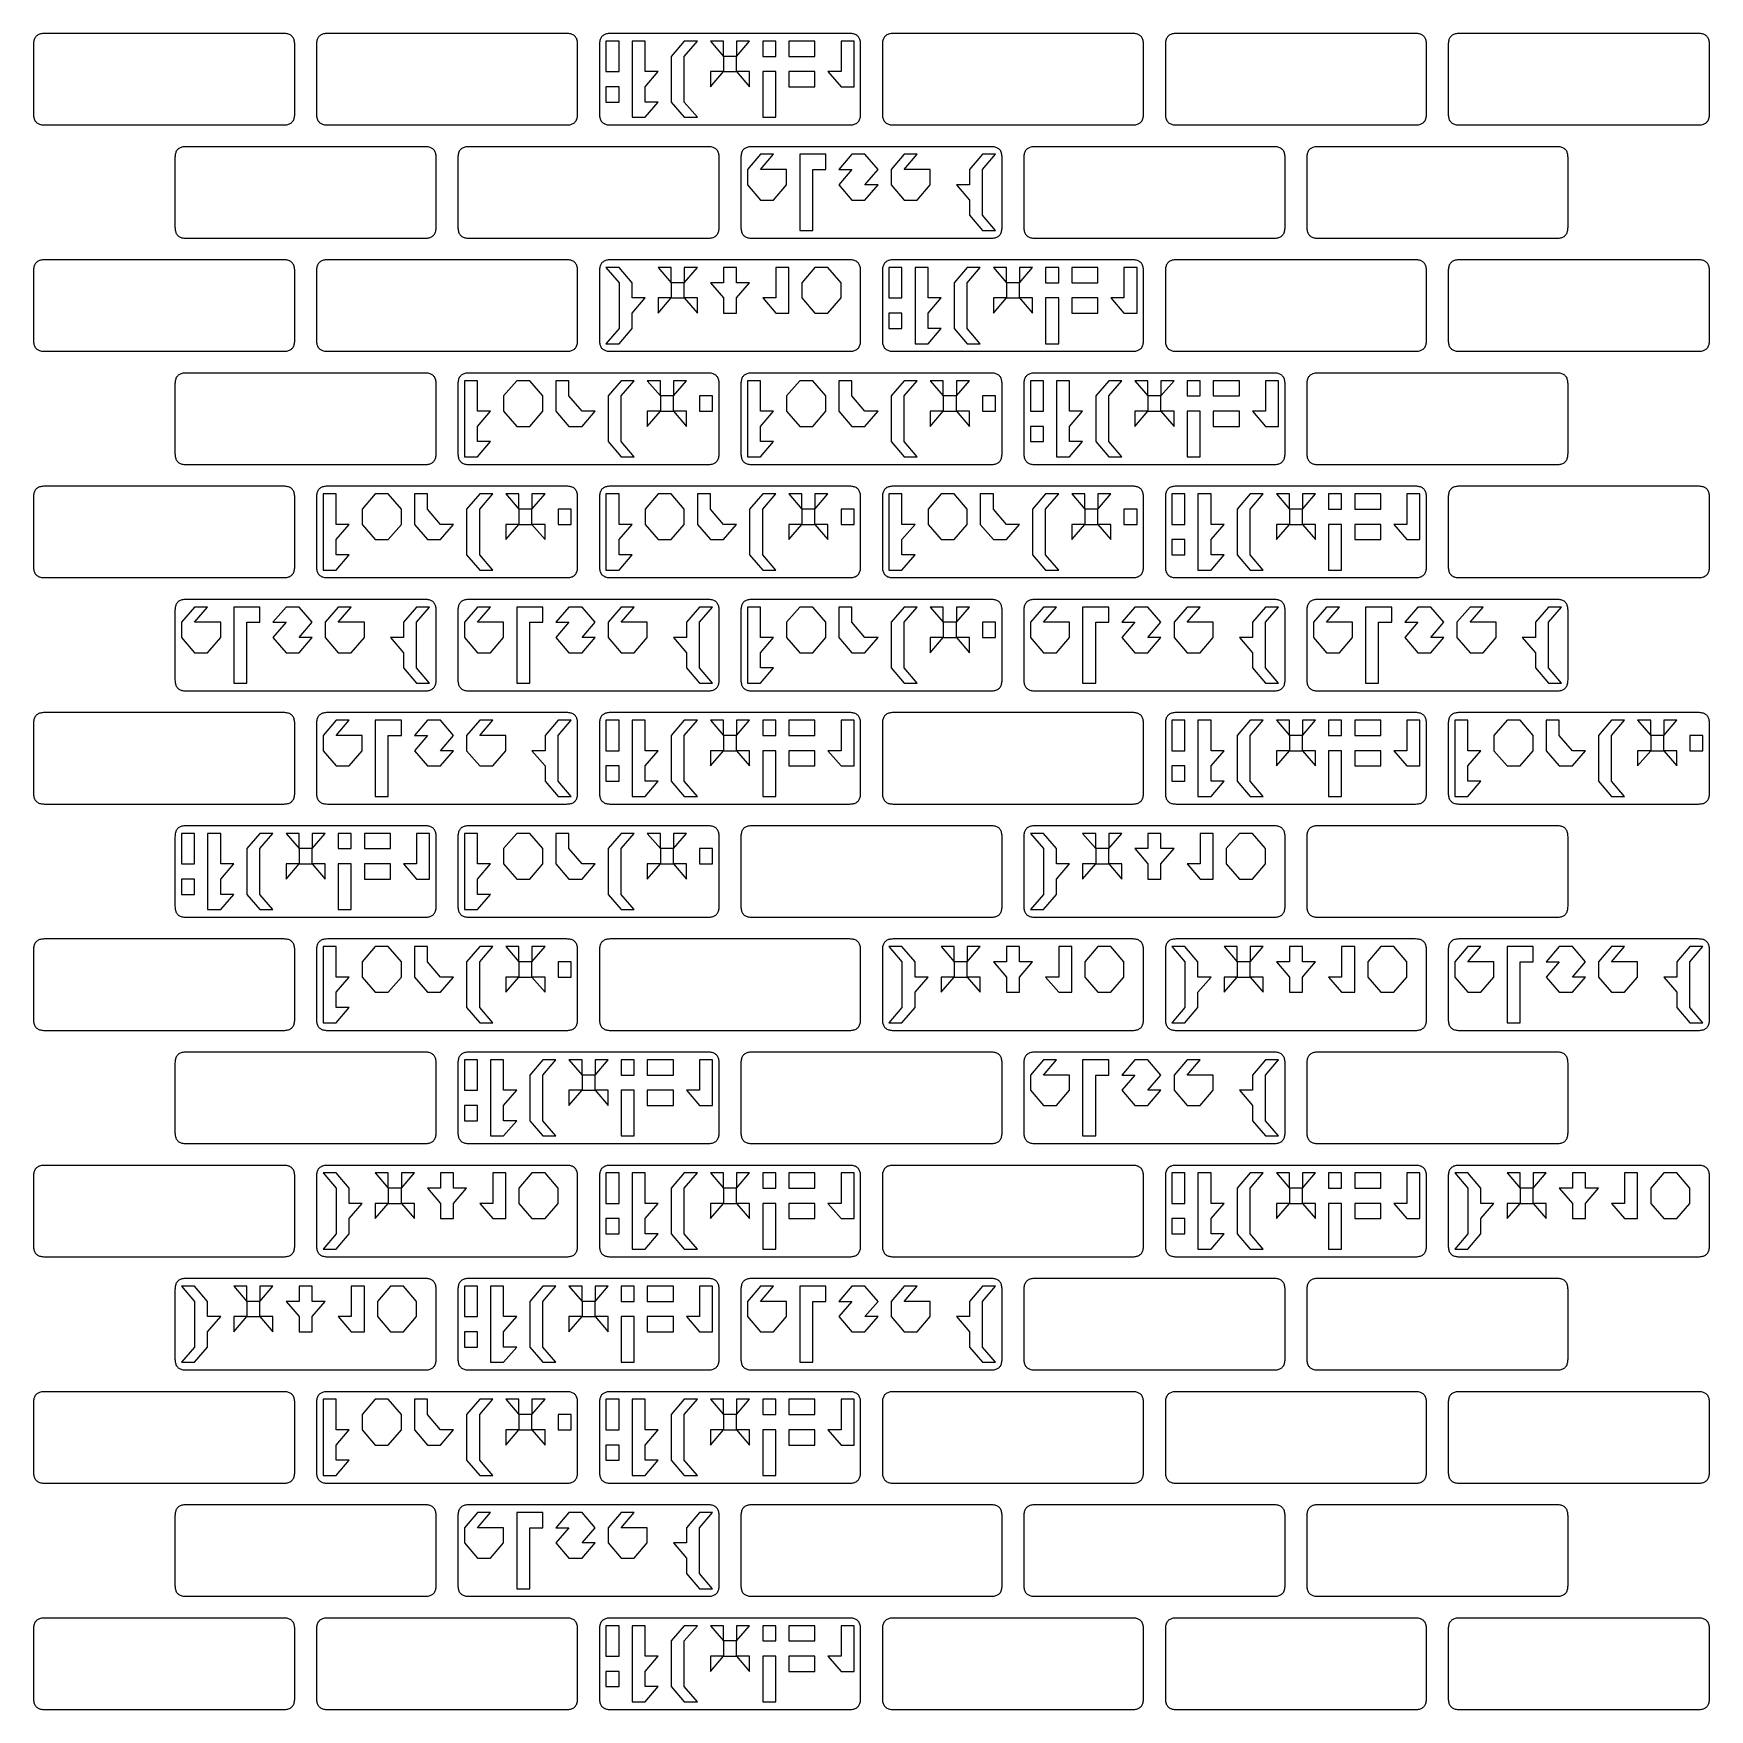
# Model space of a CAD drawing. Header units: metres. Extents: x 10 to 780, y 10 to 780.
import ezdxf

# ---------------------------------------------------------------- set-up
doc = ezdxf.new("R2010")
doc.units = ezdxf.units.M

msp = doc.modelspace()

# ---------------------------------------------------------------- linework, layer by layer
for p, q in [((10.612502, 777.8875), (10.450003, 777.55)), ((10.800002, 778.2), (10.612502, 777.8875)), ((11.012502, 778.4875), (10.800002, 778.2)), ((11.250002, 778.75), (11.012502, 778.4875)), ((11.512502, 778.9875), (11.250002, 778.75)), ((11.800001, 779.2), (11.512502, 778.9875)), ((12.112501, 779.3875), (11.800001, 779.2)), ((12.450001, 779.55), (12.112501, 779.3875)), ((12.812501, 779.6875), (12.450001, 779.55)), ((13.200001, 779.8), (12.812501, 779.6875)), ((13.6125, 779.8875), (13.200001, 779.8)), ((14.05, 779.95), (13.6125, 779.8875)), ((14.5125, 779.9875), (14.05, 779.95)), ((15, 780), (14.5125, 779.9875)), ((125.000046, 780.00024), (15, 780)), ((125.48754, 779.98773), (125.000046, 780.00024)), ((125.950035, 779.9502), (125.48754, 779.98773)), ((126.38753, 779.8877), (125.950035, 779.9502)), ((126.800026, 779.8002), (126.38753, 779.8877)), ((127.18752, 779.6876), (126.800026, 779.8002)), ((127.55002, 779.5501), (127.18752, 779.6876)), ((127.88751, 779.3876), (127.55002, 779.5501)), ((128.20001, 779.2001), (127.88751, 779.3876)), ((128.4875, 778.98755), (128.20001, 779.2001)), ((128.75, 778.75006), (128.4875, 778.98755)), ((128.9875, 778.48755), (128.75, 778.75006)), ((129.2, 778.2), (128.9875, 778.48755)), ((129.3875, 777.8875), (129.2, 778.2)), ((129.55, 777.55), (129.3875, 777.8875)), ((140.61253, 777.8875), (140.45004, 777.55)), ((140.80003, 778.2), (140.61253, 777.8875)), ((141.01253, 778.4875), (140.80003, 778.2)), ((141.25003, 778.75), (141.01253, 778.4875)), ((141.51253, 778.9875), (141.25003, 778.75)), ((141.80002, 779.2), (141.51253, 778.9875)), ((142.11252, 779.3875), (141.80002, 779.2)), ((142.45001, 779.55), (142.11252, 779.3875)), ((142.81252, 779.6875), (142.45001, 779.55)), ((143.20001, 779.8), (142.81252, 779.6875)), ((143.6125, 779.8875), (143.20001, 779.8)), ((144.05, 779.95), (143.6125, 779.8875)), ((144.5125, 779.9875), (144.05, 779.95)), ((145, 780), (144.5125, 779.9875)), ((255.00005, 780.00024), (145, 780)), ((255.48755, 779.98773), (255.00005, 780.00024)), ((255.95004, 779.9502), (255.48755, 779.98773)), ((256.38754, 779.8877), (255.95004, 779.9502)), ((256.80005, 779.8002), (256.38754, 779.8877)), ((257.18753, 779.6876), (256.80005, 779.8002)), ((257.55002, 779.5501), (257.18753, 779.6876)), ((257.8875, 779.3876), (257.55002, 779.5501)), ((258.2, 779.2001), (257.8875, 779.3876)), ((258.48752, 778.98755), (258.2, 779.2001)), ((258.75, 778.75006), (258.48752, 778.98755)), ((258.9875, 778.48755), (258.75, 778.75006)), ((259.19998, 778.2), (258.9875, 778.48755)), ((259.38748, 777.8875), (259.19998, 778.2)), ((259.55, 777.55), (259.38748, 777.8875)), ((270.61255, 777.8875), (270.45004, 777.55)), ((270.61255, 777.8875), (270.45004, 777.55)), ((270.80005, 778.2), (270.61255, 777.8875)), ((270.80005, 778.2), (270.61255, 777.8875)), ((271.01254, 778.4875), (270.80005, 778.2)), ((271.01254, 778.4875), (270.80005, 778.2)), ((271.25003, 778.75), (271.01254, 778.4875)), ((271.25003, 778.75), (271.01254, 778.4875)), ((271.5125, 778.9875), (271.25003, 778.75)), ((271.5125, 778.9875), (271.25003, 778.75)), ((271.80002, 779.2), (271.5125, 778.9875)), ((271.80002, 779.2), (271.5125, 778.9875)), ((272.11252, 779.3875), (271.80002, 779.2)), ((272.11252, 779.3875), (271.80002, 779.2)), ((272.45, 779.55), (272.11252, 779.3875)), ((272.45, 779.55), (272.11252, 779.3875)), ((272.8125, 779.6875), (272.45, 779.55)), ((272.8125, 779.6875), (272.45, 779.55)), ((273.2, 779.8), (272.8125, 779.6875)), ((273.2, 779.8), (272.8125, 779.6875)), ((273.61252, 779.8875), (273.2, 779.8)), ((273.61252, 779.8875), (273.2, 779.8)), ((274.05002, 779.95), (273.61252, 779.8875)), ((274.05002, 779.95), (273.61252, 779.8875)), ((274.5125, 779.9875), (274.05002, 779.95)), ((274.5125, 779.9875), (274.05002, 779.95)), ((275, 780), (274.5125, 779.9875)), ((275, 780), (274.5125, 779.9875)), ((385.0001, 780.00024), (275, 780)), ((385.0001, 780.00024), (275, 780)), ((385.48758, 779.98773), (385.0001, 780.00024)), ((385.48758, 779.98773), (385.0001, 780.00024)), ((385.95007, 779.9502), (385.48758, 779.98773)), ((385.95007, 779.9502), (385.48758, 779.98773)), ((386.38757, 779.8877), (385.95007, 779.9502)), ((386.38757, 779.8877), (385.95007, 779.9502)), ((386.80008, 779.8002), (386.38757, 779.8877)), ((386.80008, 779.8002), (386.38757, 779.8877)), ((387.18756, 779.6876), (386.80008, 779.8002)), ((387.18756, 779.6876), (386.80008, 779.8002)), ((387.55005, 779.5501), (387.18756, 779.6876)), ((387.55005, 779.5501), (387.18756, 779.6876)), ((387.88754, 779.3876), (387.55005, 779.5501)), ((387.88754, 779.3876), (387.55005, 779.5501)), ((388.20004, 779.2001), (387.88754, 779.3876)), ((388.20004, 779.2001), (387.88754, 779.3876)), ((388.48755, 778.98755), (388.20004, 779.2001)), ((388.48755, 778.98755), (388.20004, 779.2001)), ((388.75003, 778.75006), (388.48755, 778.98755)), ((388.75003, 778.75006), (388.48755, 778.98755)), ((388.98752, 778.48755), (388.75003, 778.75006)), ((388.98752, 778.48755), (388.75003, 778.75006)), ((389.2, 778.2), (388.98752, 778.48755)), ((389.2, 778.2), (388.98752, 778.48755)), ((389.3875, 777.8875), (389.2, 778.2)), ((389.3875, 777.8875), (389.2, 778.2)), ((389.55002, 777.55), (389.3875, 777.8875)), ((389.55002, 777.55), (389.3875, 777.8875)), ((400.61255, 777.8875), (400.45004, 777.55)), ((400.80005, 778.2), (400.61255, 777.8875)), ((401.01254, 778.4875), (400.80005, 778.2)), ((401.25003, 778.75), (401.01254, 778.4875)), ((401.5125, 778.9875), (401.25003, 778.75)), ((401.80002, 779.2), (401.5125, 778.9875)), ((402.11252, 779.3875), (401.80002, 779.2)), ((402.45, 779.55), (402.11252, 779.3875)), ((402.8125, 779.6875), (402.45, 779.55)), ((403.2, 779.8), (402.8125, 779.6875)), ((403.61252, 779.8875), (403.2, 779.8)), ((404.05002, 779.95), (403.61252, 779.8875)), ((404.5125, 779.9875), (404.05002, 779.95)), ((405, 780), (404.5125, 779.9875)), ((515.0001, 780.00024), (405, 780)), ((515.4876, 779.98773), (515.0001, 780.00024)), ((515.9501, 779.9502), (515.4876, 779.98773)), ((516.3876, 779.8877), (515.9501, 779.9502)), ((516.80005, 779.8002), (516.3876, 779.8877)), ((517.18756, 779.6876), (516.80005, 779.8002)), ((517.55005, 779.5501), (517.18756, 779.6876)), ((517.8875, 779.3876), (517.55005, 779.5501)), ((518.2, 779.2001), (517.8875, 779.3876)), ((518.4875, 778.98755), (518.2, 779.2001)), ((518.75, 778.75006), (518.4875, 778.98755)), ((518.9875, 778.48755), (518.75, 778.75006)), ((519.2, 778.2), (518.9875, 778.48755)), ((519.3875, 777.8875), (519.2, 778.2)), ((519.55, 777.55), (519.3875, 777.8875)), ((530.61255, 777.8875), (530.4501, 777.55)), ((530.80005, 778.2), (530.61255, 777.8875)), ((531.0126, 778.4875), (530.80005, 778.2)), ((531.25006, 778.75), (531.0126, 778.4875)), ((531.5126, 778.9875), (531.25006, 778.75)), ((531.80005, 779.2), (531.5126, 778.9875)), ((532.11255, 779.3875), (531.80005, 779.2)), ((532.4501, 779.55), (532.11255, 779.3875)), ((532.81256, 779.6875), (532.4501, 779.55)), ((533.2001, 779.8), (532.81256, 779.6875)), ((533.61255, 779.8875), (533.2001, 779.8)), ((534.05005, 779.95), (533.61255, 779.8875)), ((534.5125, 779.9875), (534.05005, 779.95)), ((535, 780), (534.5125, 779.9875)), ((645.00024, 780.00024), (535, 780)), ((645.48773, 779.98773), (645.00024, 780.00024)), ((645.9502, 779.9502), (645.48773, 779.98773)), ((646.3877, 779.8877), (645.9502, 779.9502)), ((646.8002, 779.8002), (646.3877, 779.8877)), ((647.1876, 779.6876), (646.8002, 779.8002)), ((647.5501, 779.5501), (647.1876, 779.6876)), ((647.8876, 779.3876), (647.5501, 779.5501)), ((648.2001, 779.2001), (647.8876, 779.3876)), ((648.48755, 778.98755), (648.2001, 779.2001)), ((648.75006, 778.75006), (648.48755, 778.98755)), ((648.98755, 778.48755), (648.75006, 778.75006)), ((649.2, 778.2), (648.98755, 778.48755)), ((649.3875, 777.8875), (649.2, 778.2)), ((649.55, 777.55), (649.3875, 777.8875)), ((660.6128, 777.8875), (660.4503, 777.55)), ((660.80023, 778.2), (660.6128, 777.8875)), ((661.0127, 778.4875), (660.80023, 778.2)), ((661.2502, 778.75), (661.0127, 778.4875)), ((661.51263, 778.9875), (661.2502, 778.75)), ((661.8001, 779.2), (661.51263, 778.9875)), ((662.1126, 779.3875), (661.8001, 779.2)), ((662.4501, 779.55), (662.1126, 779.3875)), ((662.81256, 779.6875), (662.4501, 779.55)), ((663.2001, 779.8), (662.81256, 779.6875)), ((663.61255, 779.8875), (663.2001, 779.8)), ((664.05005, 779.95), (663.61255, 779.8875)), ((664.5125, 779.9875), (664.05005, 779.95)), ((665, 780), (664.5125, 779.9875)), ((775, 780.00024), (665, 780)), ((775.4875, 779.98773), (775, 780.00024)), ((775.95, 779.9502), (775.4875, 779.98773)), ((776.3875, 779.8877), (775.95, 779.9502)), ((776.8, 779.8002), (776.3875, 779.8877)), ((777.1875, 779.6876), (776.8, 779.8002)), ((777.55, 779.5501), (777.1875, 779.6876)), ((777.8875, 779.3876), (777.55, 779.5501)), ((778.2, 779.2001), (777.8875, 779.3876)), ((778.4875, 778.98755), (778.2, 779.2001)), ((778.75, 778.75006), (778.4875, 778.98755)), ((778.9875, 778.48755), (778.75, 778.75006)), ((779.2, 778.2), (778.9875, 778.48755)), ((779.3875, 777.8875), (779.2, 778.2)), ((779.55, 777.55), (779.3875, 777.8875)), ((10.000005, 775), (10, 743)), ((10.012505, 775.4875), (10.000005, 775)), ((10.050004, 775.95), (10.012505, 775.4875)), ((10.112504, 776.3875), (10.050004, 775.95)), ((10.200004, 776.8), (10.112504, 776.3875)), ((10.312503, 777.1875), (10.200004, 776.8)), ((10.450003, 777.55), (10.312503, 777.1875)), ((129.6875, 777.1875), (129.55, 777.55)), ((129.8, 776.8), (129.6875, 777.1875)), ((129.8875, 776.3875), (129.8, 776.8)), ((129.95, 775.95), (129.8875, 776.3875)), ((129.9875, 775.4875), (129.95, 775.95)), ((130, 775), (129.9875, 775.4875)), ((130.00005, 743.0001), (130, 775)), ((140.00006, 775), (140, 743)), ((140.01256, 775.4875), (140.00006, 775)), ((140.05005, 775.95), (140.01256, 775.4875)), ((140.11255, 776.3875), (140.05005, 775.95)), ((140.20004, 776.8), (140.11255, 776.3875)), ((140.31255, 777.1875), (140.20004, 776.8)), ((140.45004, 777.55), (140.31255, 777.1875)), ((259.6875, 777.1875), (259.55, 777.55)), ((259.8, 776.8), (259.6875, 777.1875)), ((259.88748, 776.3875), (259.8, 776.8)), ((259.94998, 775.95), (259.88748, 776.3875)), ((259.9875, 775.4875), (259.94998, 775.95)), ((260, 775), (259.9875, 775.4875)), ((260.00012, 743.0001), (260, 775)), ((270.0001, 775), (270, 743)), ((270.0001, 775), (270, 743)), ((270.01257, 775.4875), (270.0001, 775)), ((270.01257, 775.4875), (270.0001, 775)), ((270.05008, 775.95), (270.01257, 775.4875)), ((270.05008, 775.95), (270.01257, 775.4875)), ((270.11258, 776.3875), (270.05008, 775.95)), ((270.11258, 776.3875), (270.05008, 775.95)), ((270.20007, 776.8), (270.11258, 776.3875)), ((270.20007, 776.8), (270.11258, 776.3875)), ((270.31256, 777.1875), (270.20007, 776.8)), ((270.31256, 777.1875), (270.20007, 776.8)), ((270.45004, 777.55), (270.31256, 777.1875)), ((270.45004, 777.55), (270.31256, 777.1875)), ((279, 776.5), (273, 776.5)), ((273, 776.5), (273, 762.5)), ((279, 762.5), (279, 776.5)), ((291, 776.5), (285, 776.5)), ((285, 776.5), (285, 741.5)), ((291, 762.5), (291, 776.5)), ((309, 776.5), (303, 769.5)), ((309, 769.5), (315, 776.5)), ((315, 776.5), (309, 776.5)), ((327, 776.5), (321, 776.5)), ((321, 776.5), (327, 769.5)), ((327, 769.5), (327, 776.5)), ((333, 769.5), (339, 776.5)), ((339, 776.5), (333, 776.5)), ((333, 776.5), (333, 769.5)), ((351, 776.5), (345, 776.5)), ((345, 776.5), (345, 769.5)), ((351, 769.5), (351, 776.5)), ((369, 776.5), (357, 776.5)), ((357, 776.5), (357, 769.5)), ((369, 769.5), (369, 776.5)), ((387, 776.5), (381, 776.5)), ((381, 776.5), (381, 762.5)), ((387, 755.5), (387, 776.5)), ((389.6875, 777.1875), (389.55002, 777.55)), ((389.6875, 777.1875), (389.55002, 777.55)), ((389.8, 776.8), (389.6875, 777.1875)), ((389.8, 776.8), (389.6875, 777.1875)), ((389.88748, 776.3875), (389.8, 776.8)), ((389.88748, 776.3875), (389.8, 776.8)), ((389.94998, 775.95), (389.88748, 776.3875)), ((389.94998, 775.95), (389.88748, 776.3875)), ((389.9875, 775.4875), (389.94998, 775.95)), ((389.9875, 775.4875), (389.94998, 775.95)), ((390, 775), (389.9875, 775.4875)), ((390, 775), (389.9875, 775.4875)), ((390.00012, 743.0001), (390, 775)), ((390.00012, 743.0001), (390, 775)), ((400.0001, 775), (400, 743)), ((400.01257, 775.4875), (400.0001, 775)), ((400.05008, 775.95), (400.01257, 775.4875)), ((400.11258, 776.3875), (400.05008, 775.95)), ((400.20007, 776.8), (400.11258, 776.3875)), ((400.31256, 777.1875), (400.20007, 776.8)), ((400.45004, 777.55), (400.31256, 777.1875)), ((519.6875, 777.1875), (519.55, 777.55)), ((519.8, 776.8), (519.6875, 777.1875)), ((519.8875, 776.3875), (519.8, 776.8)), ((519.95, 775.95), (519.8875, 776.3875)), ((519.9875, 775.4875), (519.95, 775.95)), ((520, 775), (519.9875, 775.4875)), ((520.00024, 743.0001), (520, 775)), ((530.00006, 775), (530, 743)), ((530.0126, 775.4875), (530.00006, 775)), ((530.05005, 775.95), (530.0126, 775.4875)), ((530.11255, 776.3875), (530.05005, 775.95)), ((530.2001, 776.8), (530.11255, 776.3875)), ((530.31256, 777.1875), (530.2001, 776.8)), ((530.4501, 777.55), (530.31256, 777.1875)), ((649.6875, 777.1875), (649.55, 777.55)), ((649.8, 776.8), (649.6875, 777.1875)), ((649.8875, 776.3875), (649.8, 776.8)), ((649.95, 775.95), (649.8875, 776.3875)), ((649.9875, 775.4875), (649.95, 775.95)), ((650, 775), (649.9875, 775.4875)), ((650.00037, 743.0001), (650, 775)), ((660.0007, 775), (660, 743)), ((660.0131, 775.4875), (660.0007, 775)), ((660.05054, 775.95), (660.0131, 775.4875)), ((660.113, 776.3875), (660.05054, 775.95)), ((660.20044, 776.8), (660.113, 776.3875)), ((660.31287, 777.1875), (660.20044, 776.8)), ((660.4503, 777.55), (660.31287, 777.1875)), ((779.6875, 777.1875), (779.55, 777.55)), ((779.8, 776.8), (779.6875, 777.1875)), ((779.8875, 776.3875), (779.8, 776.8)), ((779.95, 775.95), (779.8875, 776.3875)), ((779.9875, 775.4875), (779.95, 775.95)), ((780, 775), (779.9875, 775.4875)), ((780.00024, 743.0001), (780, 775)), ((273, 762.5), (279, 762.5)), ((291, 755.5), (297, 762.5)), ((297, 762.5), (291, 762.5)), ((303, 769.5), (303, 748.5)), ((309, 748.5), (309, 769.5)), ((321, 755.5), (327, 762.5)), ((327, 762.5), (321, 762.5)), ((321, 762.5), (321, 755.5)), ((333, 769.5), (327, 769.5)), ((327, 769.5), (327, 762.5)), ((327, 762.5), (333, 762.5)), ((333, 762.5), (333, 769.5)), ((333, 762.5), (339, 755.5)), ((339, 762.5), (333, 762.5)), ((339, 755.5), (339, 762.5)), ((345, 769.5), (351, 769.5)), ((351, 762.5), (345, 762.5)), ((345, 762.5), (345, 741.5)), ((351, 741.5), (351, 762.5)), ((357, 769.5), (369, 769.5)), ((369, 762.5), (357, 762.5)), ((357, 762.5), (357, 755.5)), ((369, 755.5), (369, 762.5)), ((381, 762.5), (375, 762.5)), ((375, 762.5), (381, 755.5)), ((279, 755.5), (273, 755.5)), ((273, 755.5), (273, 748.5)), ((279, 748.5), (279, 755.5)), ((291, 748.5), (291, 755.5)), ((357, 755.5), (369, 755.5)), ((381, 755.5), (387, 755.5)), ((273, 748.5), (279, 748.5)), ((291, 741.5), (297, 748.5)), ((297, 748.5), (291, 748.5)), ((303, 748.5), (309, 741.5)), ((315, 741.5), (309, 748.5)), ((10, 743), (10.0125, 742.5125)), ((10.0125, 742.5125), (10.05, 742.05005)), ((10.05, 742.05005), (10.1125, 741.61255)), ((10.1125, 741.61255), (10.200001, 741.2001)), ((10.200001, 741.2001), (10.312501, 740.81256)), ((10.312501, 740.81256), (10.450001, 740.4501)), ((10.450001, 740.4501), (10.612501, 740.1126)), ((10.612501, 740.1126), (10.800001, 739.8001)), ((10.800001, 739.8001), (11.012502, 739.51263)), ((11.012502, 739.51263), (11.250002, 739.2501)), ((11.250002, 739.2501), (11.512503, 739.01263)), ((128.48752, 739.0125), (128.75002, 739.25)), ((128.75002, 739.25), (128.98752, 739.5125)), ((128.98752, 739.5125), (129.20003, 739.80005)), ((129.20003, 739.80005), (129.38753, 740.11255)), ((129.38753, 740.11255), (129.55003, 740.4501)), ((129.55003, 740.4501), (129.68753, 740.81256)), ((129.68753, 740.81256), (129.80003, 741.2001)), ((129.80003, 741.2001), (129.88754, 741.6126)), ((129.88754, 741.6126), (129.95004, 742.0501)), ((129.95004, 742.0501), (129.98755, 742.51263)), ((129.98755, 742.51263), (130.00005, 743.0001)), ((140, 743), (140.0125, 742.5125)), ((140.0125, 742.5125), (140.05, 742.05005)), ((140.05, 742.05005), (140.1125, 741.61255)), ((140.1125, 741.61255), (140.20001, 741.2001)), ((140.20001, 741.2001), (140.31252, 740.81256)), ((140.31252, 740.81256), (140.45001, 740.4501)), ((140.45001, 740.4501), (140.61252, 740.1126)), ((140.61252, 740.1126), (140.80002, 739.8001)), ((140.80002, 739.8001), (141.01253, 739.51263)), ((141.01253, 739.51263), (141.25003, 739.2501)), ((141.25003, 739.2501), (141.51253, 739.01263)), ((258.48752, 739.0125), (258.75003, 739.25)), ((258.75003, 739.25), (258.98755, 739.5125)), ((258.98755, 739.5125), (259.20004, 739.80005)), ((259.20004, 739.80005), (259.38754, 740.11255)), ((259.38754, 740.11255), (259.55005, 740.4501)), ((259.55005, 740.4501), (259.68756, 740.81256)), ((259.68756, 740.81256), (259.80008, 741.2001)), ((259.80008, 741.2001), (259.8876, 741.6126)), ((259.8876, 741.6126), (259.9501, 742.0501)), ((259.9501, 742.0501), (259.9876, 742.51263)), ((259.9876, 742.51263), (260.00012, 743.0001)), ((270, 743), (270.0125, 742.5125)), ((270, 743), (270.0125, 742.5125)), ((270.0125, 742.5125), (270.05002, 742.05005)), ((270.0125, 742.5125), (270.05002, 742.05005)), ((270.05002, 742.05005), (270.11252, 741.61255)), ((270.05002, 742.05005), (270.11252, 741.61255)), ((270.11252, 741.61255), (270.2, 741.2001)), ((270.11252, 741.61255), (270.2, 741.2001)), ((270.2, 741.2001), (270.3125, 740.81256)), ((270.2, 741.2001), (270.3125, 740.81256)), ((270.3125, 740.81256), (270.45, 740.4501)), ((270.3125, 740.81256), (270.45, 740.4501)), ((270.45, 740.4501), (270.61252, 740.1126)), ((270.45, 740.4501), (270.61252, 740.1126)), ((270.61252, 740.1126), (270.80002, 739.8001)), ((270.61252, 740.1126), (270.80002, 739.8001)), ((270.80002, 739.8001), (271.0125, 739.51263)), ((270.80002, 739.8001), (271.0125, 739.51263)), ((271.0125, 739.51263), (271.25, 739.2501)), ((271.0125, 739.51263), (271.25, 739.2501)), ((271.25, 739.2501), (271.5125, 739.01263)), ((271.25, 739.2501), (271.5125, 739.01263)), ((285, 741.5), (291, 741.5)), ((309, 741.5), (315, 741.5)), ((345, 741.5), (351, 741.5)), ((388.48755, 739.0125), (388.75006, 739.25)), ((388.48755, 739.0125), (388.75006, 739.25)), ((388.75006, 739.25), (388.98758, 739.5125)), ((388.75006, 739.25), (388.98758, 739.5125)), ((388.98758, 739.5125), (389.20007, 739.80005)), ((388.98758, 739.5125), (389.20007, 739.80005)), ((389.20007, 739.80005), (389.38757, 740.11255)), ((389.20007, 739.80005), (389.38757, 740.11255)), ((389.38757, 740.11255), (389.55008, 740.4501)), ((389.38757, 740.11255), (389.55008, 740.4501)), ((389.55008, 740.4501), (389.6876, 740.81256)), ((389.55008, 740.4501), (389.6876, 740.81256)), ((389.6876, 740.81256), (389.8001, 741.2001)), ((389.6876, 740.81256), (389.8001, 741.2001)), ((389.8001, 741.2001), (389.8876, 741.6126)), ((389.8001, 741.2001), (389.8876, 741.6126)), ((389.8876, 741.6126), (389.9501, 742.0501)), ((389.8876, 741.6126), (389.9501, 742.0501)), ((389.9501, 742.0501), (389.9876, 742.51263)), ((389.9501, 742.0501), (389.9876, 742.51263)), ((389.9876, 742.51263), (390.00012, 743.0001)), ((389.9876, 742.51263), (390.00012, 743.0001)), ((400, 743), (400.0125, 742.5125)), ((400.0125, 742.5125), (400.05002, 742.05005)), ((400.05002, 742.05005), (400.11252, 741.61255)), ((400.11252, 741.61255), (400.2, 741.2001)), ((400.2, 741.2001), (400.3125, 740.81256)), ((400.3125, 740.81256), (400.45, 740.4501)), ((400.45, 740.4501), (400.61252, 740.1126)), ((400.61252, 740.1126), (400.80002, 739.8001)), ((400.80002, 739.8001), (401.0125, 739.51263)), ((401.0125, 739.51263), (401.25, 739.2501)), ((401.25, 739.2501), (401.5125, 739.01263)), ((518.4876, 739.0125), (518.7501, 739.25)), ((518.7501, 739.25), (518.9876, 739.5125)), ((518.9876, 739.5125), (519.20013, 739.80005)), ((519.20013, 739.80005), (519.38763, 740.11255)), ((519.38763, 740.11255), (519.5502, 740.4501)), ((519.5502, 740.4501), (519.6877, 740.81256)), ((519.6877, 740.81256), (519.8002, 741.2001)), ((519.8002, 741.2001), (519.8877, 741.6126)), ((519.8877, 741.6126), (519.9502, 742.0501)), ((519.9502, 742.0501), (519.98773, 742.51263)), ((519.98773, 742.51263), (520.00024, 743.0001)), ((530, 743), (530.0125, 742.5125)), ((530.0125, 742.5125), (530.05, 742.05005)), ((530.05, 742.05005), (530.1125, 741.61255)), ((530.1125, 741.61255), (530.2, 741.2001)), ((530.2, 741.2001), (530.3125, 740.81256)), ((530.3125, 740.81256), (530.45, 740.4501)), ((530.45, 740.4501), (530.6125, 740.1126)), ((530.6125, 740.1126), (530.8, 739.8001)), ((530.8, 739.8001), (531.0125, 739.51263)), ((531.0125, 739.51263), (531.25, 739.2501)), ((531.25, 739.2501), (531.5125, 739.01263)), ((648.4876, 739.0125), (648.7501, 739.25)), ((648.7501, 739.25), (648.9877, 739.5125)), ((648.9877, 739.5125), (649.2002, 739.80005)), ((649.2002, 739.80005), (649.3877, 740.11255)), ((649.3877, 740.11255), (649.55023, 740.4501)), ((649.55023, 740.4501), (649.68774, 740.81256)), ((649.68774, 740.81256), (649.8003, 741.2001)), ((649.8003, 741.2001), (649.8878, 741.6126)), ((649.8878, 741.6126), (649.9503, 742.0501)), ((649.9503, 742.0501), (649.98785, 742.51263)), ((649.98785, 742.51263), (650.00037, 743.0001)), ((660, 743), (660.0125, 742.5125)), ((660.0125, 742.5125), (660.05, 742.05005)), ((660.05, 742.05005), (660.1125, 741.61255)), ((660.1125, 741.61255), (660.2, 741.2001)), ((660.2, 741.2001), (660.3125, 740.81256)), ((660.3125, 740.81256), (660.45, 740.4501)), ((660.45, 740.4501), (660.61255, 740.1126)), ((660.61255, 740.1126), (660.80005, 739.8001)), ((660.80005, 739.8001), (661.0126, 739.51263)), ((661.0126, 739.51263), (661.25006, 739.2501)), ((661.25006, 739.2501), (661.5126, 739.01263)), ((778.48755, 739.0125), (778.75006, 739.25)), ((778.75006, 739.25), (778.98755, 739.5125)), ((778.98755, 739.5125), (779.2001, 739.80005)), ((779.2001, 739.80005), (779.3876, 740.11255)), ((779.3876, 740.11255), (779.5501, 740.4501)), ((779.5501, 740.4501), (779.6876, 740.81256)), ((779.6876, 740.81256), (779.8002, 741.2001)), ((779.8002, 741.2001), (779.8877, 741.6126)), ((779.8877, 741.6126), (779.9502, 742.0501)), ((779.9502, 742.0501), (779.98773, 742.51263)), ((779.98773, 742.51263), (780.00024, 743.0001)), ((11.512503, 739.01263), (11.800003, 738.8002)), ((11.800003, 738.8002), (12.112503, 738.6127)), ((12.112503, 738.6127), (12.450004, 738.4502)), ((12.450004, 738.4502), (12.812504, 738.3127)), ((12.812504, 738.3127), (13.200005, 738.2002)), ((13.200005, 738.2002), (13.612505, 738.11273)), ((13.612505, 738.11273), (14.050005, 738.05023)), ((14.050005, 738.05023), (14.512506, 738.01276)), ((14.512506, 738.01276), (15.000006, 738.00024)), ((15.000006, 738.00024), (125, 738)), ((125, 738), (125.4875, 738.0125)), ((125.4875, 738.0125), (125.950005, 738.05)), ((125.950005, 738.05), (126.387505, 738.1125)), ((126.387505, 738.1125), (126.8, 738.2)), ((126.8, 738.2), (127.18751, 738.3125)), ((127.18751, 738.3125), (127.55001, 738.45)), ((127.55001, 738.45), (127.88751, 738.6125)), ((127.88751, 738.6125), (128.20001, 738.8)), ((128.20001, 738.8), (128.48752, 739.0125)), ((141.51253, 739.01263), (141.80003, 738.8002)), ((141.80003, 738.8002), (142.11253, 738.6127)), ((142.11253, 738.6127), (142.45004, 738.4502)), ((142.45004, 738.4502), (142.81255, 738.3127)), ((142.81255, 738.3127), (143.20006, 738.2002)), ((143.20006, 738.2002), (143.61256, 738.11273)), ((143.61256, 738.11273), (144.05006, 738.05023)), ((144.05006, 738.05023), (144.51257, 738.01276)), ((144.51257, 738.01276), (145.00008, 738.00024)), ((145.00008, 738.00024), (255, 738)), ((255, 738), (255.4875, 738.0125)), ((255.4875, 738.0125), (255.95, 738.05)), ((255.95, 738.05), (256.3875, 738.1125)), ((256.3875, 738.1125), (256.80002, 738.2)), ((256.80002, 738.2), (257.18753, 738.3125)), ((257.18753, 738.3125), (257.55002, 738.45)), ((257.55002, 738.45), (257.8875, 738.6125)), ((257.8875, 738.6125), (258.2, 738.8)), ((258.2, 738.8), (258.48752, 739.0125)), ((271.5125, 739.01263), (271.80002, 738.8002)), ((271.5125, 739.01263), (271.80002, 738.8002)), ((271.80002, 738.8002), (272.11252, 738.6127)), ((271.80002, 738.8002), (272.11252, 738.6127)), ((272.11252, 738.6127), (272.45, 738.4502)), ((272.11252, 738.6127), (272.45, 738.4502)), ((272.45, 738.4502), (272.81253, 738.3127)), ((272.45, 738.4502), (272.81253, 738.3127)), ((272.81253, 738.3127), (273.20004, 738.2002)), ((272.81253, 738.3127), (273.20004, 738.2002)), ((273.20004, 738.2002), (273.61255, 738.11273)), ((273.20004, 738.2002), (273.61255, 738.11273)), ((273.61255, 738.11273), (274.05005, 738.05023)), ((273.61255, 738.11273), (274.05005, 738.05023)), ((274.05005, 738.05023), (274.51254, 738.01276)), ((274.05005, 738.05023), (274.51254, 738.01276)), ((274.51254, 738.01276), (275.00006, 738.00024)), ((274.51254, 738.01276), (275.00006, 738.00024)), ((275.00006, 738.00024), (385, 738)), ((275.00006, 738.00024), (385, 738)), ((385, 738), (385.48752, 738.0125)), ((385, 738), (385.48752, 738.0125)), ((385.48752, 738.0125), (385.95, 738.05)), ((385.48752, 738.0125), (385.95, 738.05)), ((385.95, 738.05), (386.3875, 738.1125)), ((385.95, 738.05), (386.3875, 738.1125)), ((386.3875, 738.1125), (386.80002, 738.2)), ((386.3875, 738.1125), (386.80002, 738.2)), ((386.80002, 738.2), (387.18753, 738.3125)), ((386.80002, 738.2), (387.18753, 738.3125)), ((387.18753, 738.3125), (387.55005, 738.45)), ((387.18753, 738.3125), (387.55005, 738.45)), ((387.55005, 738.45), (387.88754, 738.6125)), ((387.55005, 738.45), (387.88754, 738.6125)), ((387.88754, 738.6125), (388.20004, 738.8)), ((387.88754, 738.6125), (388.20004, 738.8)), ((388.20004, 738.8), (388.48755, 739.0125)), ((388.20004, 738.8), (388.48755, 739.0125)), ((401.5125, 739.01263), (401.80002, 738.8002)), ((401.80002, 738.8002), (402.11252, 738.6127)), ((402.11252, 738.6127), (402.45, 738.4502)), ((402.45, 738.4502), (402.8125, 738.3127)), ((402.8125, 738.3127), (403.2, 738.2002)), ((403.2, 738.2002), (403.61252, 738.11273)), ((403.61252, 738.11273), (404.05002, 738.05023)), ((404.05002, 738.05023), (404.5125, 738.01276)), ((404.5125, 738.01276), (405.00003, 738.00024)), ((405.00003, 738.00024), (515, 738)), ((515, 738), (515.4875, 738.0125)), ((515.4875, 738.0125), (515.95, 738.05)), ((515.95, 738.05), (516.3875, 738.1125)), ((516.3875, 738.1125), (516.80005, 738.2)), ((516.80005, 738.2), (517.18756, 738.3125)), ((517.18756, 738.3125), (517.55005, 738.45)), ((517.55005, 738.45), (517.8876, 738.6125)), ((517.8876, 738.6125), (518.2001, 738.8)), ((518.2001, 738.8), (518.4876, 739.0125)), ((531.5125, 739.01263), (531.80005, 738.8002)), ((531.80005, 738.8002), (532.11255, 738.6127)), ((532.11255, 738.6127), (532.4501, 738.4502)), ((532.4501, 738.4502), (532.81256, 738.3127)), ((532.81256, 738.3127), (533.2001, 738.2002)), ((533.2001, 738.2002), (533.6126, 738.11273)), ((533.6126, 738.11273), (534.0501, 738.05023)), ((534.0501, 738.05023), (534.51263, 738.01276)), ((534.51263, 738.01276), (535.0001, 738.00024)), ((535.0001, 738.00024), (645, 738)), ((645, 738), (645.4875, 738.0125)), ((645.4875, 738.0125), (645.95, 738.05)), ((645.95, 738.05), (646.3875, 738.1125)), ((646.3875, 738.1125), (646.80005, 738.2)), ((646.80005, 738.2), (647.18756, 738.3125)), ((647.18756, 738.3125), (647.55005, 738.45)), ((647.55005, 738.45), (647.8876, 738.6125)), ((647.8876, 738.6125), (648.2001, 738.8)), ((648.2001, 738.8), (648.4876, 739.0125)), ((661.5126, 739.01263), (661.8001, 738.8002)), ((661.8001, 738.8002), (662.1126, 738.6127)), ((662.1126, 738.6127), (662.45013, 738.4502)), ((662.45013, 738.4502), (662.8126, 738.3127)), ((662.8126, 738.3127), (663.20013, 738.2002)), ((663.20013, 738.2002), (663.6127, 738.11273)), ((663.6127, 738.11273), (664.0502, 738.05023)), ((664.0502, 738.05023), (664.5127, 738.01276)), ((664.5127, 738.01276), (665.0002, 738.00024)), ((665.0002, 738.00024), (775, 738)), ((775, 738), (775.4875, 738.0125)), ((775.4875, 738.0125), (775.95, 738.05)), ((775.95, 738.05), (776.3875, 738.1125)), ((776.3875, 738.1125), (776.8, 738.2)), ((776.8, 738.2), (777.1875, 738.3125)), ((777.1875, 738.3125), (777.55, 738.45)), ((777.55, 738.45), (777.8875, 738.6125)), ((777.8875, 738.6125), (778.2, 738.8)), ((778.2, 738.8), (778.48755, 739.0125)), ((75.05001, 723.9502), (75.01251, 723.48773)), ((75.11251, 724.3877), (75.05001, 723.9502)), ((75.20001, 724.8002), (75.11251, 724.3877)), ((75.31251, 725.1877), (75.20001, 724.8002)), ((75.450005, 725.5502), (75.31251, 725.1877)), ((75.6125, 725.88763), (75.450005, 725.5502)), ((75.8, 726.20013), (75.6125, 725.88763)), ((76.012505, 726.4876), (75.8, 726.20013)), ((76.25, 726.7501), (76.012505, 726.4876)), ((76.5125, 726.9876), (76.25, 726.7501)), ((76.799995, 727.2001), (76.5125, 726.9876)), ((77.112495, 727.3876), (76.799995, 727.2001)), ((77.45, 727.55005), (77.112495, 727.3876)), ((77.8125, 727.68756), (77.45, 727.55005)), ((78.2, 727.80005), (77.8125, 727.68756)), ((78.612495, 727.8875), (78.2, 727.80005)), ((79.049995, 727.95), (78.612495, 727.8875)), ((79.5125, 727.9875), (79.049995, 727.95)), ((80, 728), (79.5125, 727.9875)), ((190.00003, 728.00037), (80, 728)), ((190.48753, 727.98785), (190.00003, 728.00037)), ((190.95003, 727.9503), (190.48753, 727.98785)), ((191.38753, 727.88776), (190.95003, 727.9503)), ((191.80002, 727.80023), (191.38753, 727.88776)), ((192.18752, 727.6877), (191.80002, 727.80023)), ((192.55002, 727.5502), (192.18752, 727.6877)), ((192.88751, 727.38763), (192.55002, 727.5502)), ((193.20001, 727.20013), (192.88751, 727.38763)), ((193.4875, 726.9876), (193.20001, 727.20013)), ((193.75, 726.7501), (193.4875, 726.9876)), ((193.9875, 726.4876), (193.75, 726.7501)), ((194.2, 726.2001), (193.9875, 726.4876)), ((194.3875, 725.8876), (194.2, 726.2001)), ((194.55, 725.55005), (194.3875, 725.8876)), ((194.6875, 725.18756), (194.55, 725.55005)), ((194.8, 724.80005), (194.6875, 725.18756)), ((194.8875, 724.3875), (194.8, 724.80005)), ((194.95, 723.95), (194.8875, 724.3875)), ((194.9875, 723.4875), (194.95, 723.95)), ((205.05014, 723.9502), (205.01265, 723.48773)), ((205.11263, 724.3877), (205.05014, 723.9502)), ((205.20012, 724.8002), (205.11263, 724.3877)), ((205.3126, 725.1877), (205.20012, 724.8002)), ((205.45009, 725.5502), (205.3126, 725.1877)), ((205.61258, 725.88763), (205.45009, 725.5502)), ((205.80006, 726.20013), (205.61258, 725.88763)), ((206.01256, 726.4876), (205.80006, 726.20013)), ((206.25005, 726.7501), (206.01256, 726.4876)), ((206.51254, 726.9876), (206.25005, 726.7501)), ((206.80003, 727.2001), (206.51254, 726.9876)), ((207.11253, 727.3876), (206.80003, 727.2001)), ((207.45003, 727.55005), (207.11253, 727.3876)), ((207.81252, 727.68756), (207.45003, 727.55005)), ((208.20001, 727.80005), (207.81252, 727.68756)), ((208.6125, 727.8875), (208.20001, 727.80005)), ((209.05, 727.95), (208.6125, 727.8875)), ((209.5125, 727.9875), (209.05, 727.95)), ((210, 728), (209.5125, 727.9875)), ((320.0001, 728.00037), (210, 728)), ((320.48758, 727.98785), (320.0001, 728.00037)), ((320.95007, 727.9503), (320.48758, 727.98785)), ((321.38757, 727.88776), (320.95007, 727.9503)), ((321.80005, 727.80023), (321.38757, 727.88776)), ((322.18753, 727.6877), (321.80005, 727.80023)), ((322.55002, 727.5502), (322.18753, 727.6877)), ((322.8875, 727.38763), (322.55002, 727.5502)), ((323.2, 727.20013), (322.8875, 727.38763)), ((323.48752, 726.9876), (323.2, 727.20013)), ((323.75, 726.7501), (323.48752, 726.9876)), ((323.9875, 726.4876), (323.75, 726.7501)), ((324.19998, 726.2001), (323.9875, 726.4876)), ((324.38748, 725.8876), (324.19998, 726.2001)), ((324.55, 725.55005), (324.38748, 725.8876)), ((324.6875, 725.18756), (324.55, 725.55005)), ((324.8, 724.80005), (324.6875, 725.18756)), ((324.88748, 724.3875), (324.8, 724.80005)), ((324.94998, 723.95), (324.88748, 724.3875)), ((324.9875, 723.4875), (324.94998, 723.95)), ((335.05014, 723.9502), (335.01266, 723.48773)), ((335.05014, 723.9502), (335.01266, 723.48773)), ((335.11264, 724.3877), (335.05014, 723.9502)), ((335.11264, 724.3877), (335.05014, 723.9502)), ((335.20013, 724.8002), (335.11264, 724.3877)), ((335.20013, 724.8002), (335.11264, 724.3877)), ((335.31262, 725.1877), (335.20013, 724.8002)), ((335.31262, 725.1877), (335.20013, 724.8002)), ((335.4501, 725.5502), (335.31262, 725.1877)), ((335.4501, 725.5502), (335.31262, 725.1877)), ((335.61258, 725.88763), (335.4501, 725.5502)), ((335.61258, 725.88763), (335.4501, 725.5502)), ((335.80008, 726.20013), (335.61258, 725.88763)), ((335.80008, 726.20013), (335.61258, 725.88763)), ((336.01257, 726.4876), (335.80008, 726.20013)), ((336.01257, 726.4876), (335.80008, 726.20013)), ((336.25006, 726.7501), (336.01257, 726.4876)), ((336.25006, 726.7501), (336.01257, 726.4876)), ((336.51254, 726.9876), (336.25006, 726.7501)), ((336.51254, 726.9876), (336.25006, 726.7501)), ((336.80005, 727.2001), (336.51254, 726.9876)), ((336.80005, 727.2001), (336.51254, 726.9876)), ((337.11255, 727.3876), (336.80005, 727.2001)), ((337.11255, 727.3876), (336.80005, 727.2001)), ((337.45004, 727.55005), (337.11255, 727.3876)), ((337.45004, 727.55005), (337.11255, 727.3876)), ((337.81253, 727.68756), (337.45004, 727.55005)), ((337.81253, 727.68756), (337.45004, 727.55005)), ((338.2, 727.80005), (337.81253, 727.68756)), ((338.2, 727.80005), (337.81253, 727.68756)), ((344, 724.5), (338, 717.5)), ((338.61252, 727.8875), (338.2, 727.80005)), ((338.61252, 727.8875), (338.2, 727.80005)), ((339.05002, 727.95), (338.61252, 727.8875)), ((339.05002, 727.95), (338.61252, 727.8875)), ((339.5125, 727.9875), (339.05002, 727.95)), ((339.5125, 727.9875), (339.05002, 727.95)), ((340, 728), (339.5125, 727.9875)), ((340, 728), (339.5125, 727.9875)), ((450, 728.00037), (340, 728)), ((450, 728.00037), (340, 728)), ((344, 717.5), (350, 724.5)), ((350, 724.5), (344, 724.5)), ((374, 724.5), (362, 724.5)), ((362, 724.5), (362, 689.5)), ((374, 717.5), (374, 724.5)), ((386, 724.5), (380, 717.5)), ((392, 724.5), (386, 724.5)), ((398, 717.5), (392, 724.5)), ((410, 724.5), (404, 717.5)), ((410, 717.5), (416, 724.5)), ((416, 724.5), (410, 724.5)), ((446, 724.5), (440, 717.5)), ((446, 717.5), (452, 724.5)), ((452, 724.5), (446, 724.5)), ((450.4875, 727.98785), (450, 728.00037)), ((450.4875, 727.98785), (450, 728.00037)), ((450.94998, 727.9503), (450.4875, 727.98785)), ((450.94998, 727.9503), (450.4875, 727.98785)), ((451.38748, 727.88776), (450.94998, 727.9503)), ((451.38748, 727.88776), (450.94998, 727.9503)), ((451.8, 727.80023), (451.38748, 727.88776)), ((451.8, 727.80023), (451.38748, 727.88776)), ((452.1875, 727.6877), (451.8, 727.80023)), ((452.1875, 727.6877), (451.8, 727.80023)), ((452.55, 727.5502), (452.1875, 727.6877)), ((452.55, 727.5502), (452.1875, 727.6877)), ((452.88748, 727.38763), (452.55, 727.5502)), ((452.88748, 727.38763), (452.55, 727.5502)), ((453.19998, 727.20013), (452.88748, 727.38763)), ((453.19998, 727.20013), (452.88748, 727.38763)), ((453.4875, 726.9876), (453.19998, 727.20013)), ((453.4875, 726.9876), (453.19998, 727.20013)), ((453.75, 726.7501), (453.4875, 726.9876)), ((453.75, 726.7501), (453.4875, 726.9876)), ((453.9875, 726.4876), (453.75, 726.7501)), ((453.9875, 726.4876), (453.75, 726.7501)), ((454.19998, 726.2001), (453.9875, 726.4876)), ((454.19998, 726.2001), (453.9875, 726.4876)), ((454.38748, 725.8876), (454.19998, 726.2001)), ((454.38748, 725.8876), (454.19998, 726.2001)), ((454.55, 725.55005), (454.38748, 725.8876)), ((454.55, 725.55005), (454.38748, 725.8876)), ((454.6875, 725.18756), (454.55, 725.55005)), ((454.6875, 725.18756), (454.55, 725.55005)), ((454.8, 724.80005), (454.6875, 725.18756)), ((454.8, 724.80005), (454.6875, 725.18756)), ((454.88748, 724.3875), (454.8, 724.80005)), ((454.88748, 724.3875), (454.8, 724.80005)), ((454.94998, 723.95), (454.88748, 724.3875)), ((454.94998, 723.95), (454.88748, 724.3875)), ((454.9875, 723.4875), (454.94998, 723.95)), ((454.9875, 723.4875), (454.94998, 723.95)), ((465.05017, 723.9502), (465.0127, 723.48773)), ((465.11264, 724.3877), (465.05017, 723.9502)), ((465.20013, 724.8002), (465.11264, 724.3877)), ((465.31262, 725.1877), (465.20013, 724.8002)), ((465.4501, 725.5502), (465.31262, 725.1877)), ((465.61258, 725.88763), (465.4501, 725.5502)), ((465.80008, 726.20013), (465.61258, 725.88763)), ((466.01257, 726.4876), (465.80008, 726.20013)), ((466.25006, 726.7501), (466.01257, 726.4876)), ((466.51254, 726.9876), (466.25006, 726.7501)), ((466.80005, 727.2001), (466.51254, 726.9876)), ((467.11255, 727.3876), (466.80005, 727.2001)), ((467.45004, 727.55005), (467.11255, 727.3876)), ((467.81253, 727.68756), (467.45004, 727.55005)), ((468.2, 727.80005), (467.81253, 727.68756)), ((468.61252, 727.8875), (468.2, 727.80005)), ((469.05002, 727.95), (468.61252, 727.8875)), ((469.5125, 727.9875), (469.05002, 727.95)), ((470, 728), (469.5125, 727.9875)), ((580.00024, 728.00037), (470, 728)), ((580.48773, 727.98785), (580.00024, 728.00037)), ((580.9502, 727.9503), (580.48773, 727.98785)), ((581.3877, 727.88776), (580.9502, 727.9503)), ((581.8002, 727.80023), (581.3877, 727.88776)), ((582.1876, 727.6877), (581.8002, 727.80023)), ((582.5501, 727.5502), (582.1876, 727.6877)), ((582.8876, 727.38763), (582.5501, 727.5502)), ((583.2001, 727.20013), (582.8876, 727.38763)), ((583.48755, 726.9876), (583.2001, 727.20013)), ((583.75006, 726.7501), (583.48755, 726.9876)), ((583.98755, 726.4876), (583.75006, 726.7501)), ((584.2, 726.2001), (583.98755, 726.4876)), ((584.3875, 725.8876), (584.2, 726.2001)), ((584.55, 725.55005), (584.3875, 725.8876)), ((584.6875, 725.18756), (584.55, 725.55005)), ((584.8, 724.80005), (584.6875, 725.18756)), ((584.8875, 724.3875), (584.8, 724.80005)), ((584.95, 723.95), (584.8875, 724.3875)), ((584.9875, 723.4875), (584.95, 723.95)), ((595.05, 723.9502), (595.0125, 723.48773)), ((595.1125, 724.3877), (595.05, 723.9502)), ((595.2, 724.8002), (595.1125, 724.3877)), ((595.3125, 725.1877), (595.2, 724.8002)), ((595.45, 725.5502), (595.3125, 725.1877)), ((595.6125, 725.88763), (595.45, 725.5502)), ((595.8, 726.20013), (595.6125, 725.88763)), ((596.0125, 726.4876), (595.8, 726.20013)), ((596.25, 726.7501), (596.0125, 726.4876)), ((596.5125, 726.9876), (596.25, 726.7501)), ((596.8, 727.2001), (596.5125, 726.9876)), ((597.1125, 727.3876), (596.8, 727.2001)), ((597.45, 727.55005), (597.1125, 727.3876)), ((597.8125, 727.68756), (597.45, 727.55005)), ((598.2, 727.80005), (597.8125, 727.68756)), ((598.6125, 727.8875), (598.2, 727.80005)), ((599.05, 727.95), (598.6125, 727.8875)), ((599.5125, 727.9875), (599.05, 727.95)), ((600, 728), (599.5125, 727.9875)), ((710.0005, 728.00037), (600, 728)), ((710.4879, 727.98785), (710.0005, 728.00037)), ((710.9504, 727.9503), (710.4879, 727.98785)), ((711.3878, 727.88776), (710.9504, 727.9503)), ((711.8003, 727.80023), (711.3878, 727.88776)), ((712.18774, 727.6877), (711.8003, 727.80023)), ((712.55023, 727.5502), (712.18774, 727.6877)), ((712.8877, 727.38763), (712.55023, 727.5502)), ((713.2002, 727.20013), (712.8877, 727.38763)), ((713.4877, 726.9876), (713.2002, 727.20013)), ((713.7501, 726.7501), (713.4877, 726.9876)), ((713.9876, 726.4876), (713.7501, 726.7501)), ((714.2001, 726.2001), (713.9876, 726.4876)), ((714.3876, 725.8876), (714.2001, 726.2001)), ((714.55005, 725.55005), (714.3876, 725.8876)), ((714.68756, 725.18756), (714.55005, 725.55005)), ((714.80005, 724.80005), (714.68756, 725.18756)), ((714.8875, 724.3875), (714.80005, 724.80005)), ((714.95, 723.95), (714.8875, 724.3875)), ((714.9875, 723.4875), (714.95, 723.95)), ((75.000015, 723.00024), (75, 691)), ((75.01251, 723.48773), (75.000015, 723.00024)), ((195, 723), (194.9875, 723.4875)), ((195.0001, 690.99994), (195, 723)), ((205.00017, 723.00024), (205, 691)), ((205.01265, 723.48773), (205.00017, 723.00024)), ((325, 723), (324.9875, 723.4875)), ((325.0001, 690.99994), (325, 723)), ((335.00018, 723.00024), (335, 691)), ((335.00018, 723.00024), (335, 691)), ((335.01266, 723.48773), (335.00018, 723.00024)), ((335.01266, 723.48773), (335.00018, 723.00024)), ((338, 717.5), (338, 710.5)), ((356, 717.5), (344, 717.5)), ((356, 710.5), (356, 717.5)), ((368, 689.5), (368, 717.5)), ((368, 717.5), (374, 717.5)), ((380, 717.5), (386, 717.5)), ((386, 717.5), (380, 710.5)), ((392, 710.5), (398, 717.5)), ((404, 717.5), (404, 710.5)), ((422, 717.5), (410, 717.5)), ((422, 710.5), (422, 717.5)), ((440, 717.5), (440, 710.5)), ((446, 696.5), (446, 717.5)), ((455, 723), (454.9875, 723.4875)), ((455, 723), (454.9875, 723.4875)), ((455.00015, 690.99994), (455, 723)), ((455.00015, 690.99994), (455, 723)), ((465.0002, 723.00024), (465, 691)), ((465.0127, 723.48773), (465.0002, 723.00024)), ((585, 723), (584.9875, 723.4875)), ((585, 690.99994), (585, 723)), ((595.0125, 723.48773), (595, 723.00024)), ((595, 723.00024), (595, 691)), ((715, 723), (714.9875, 723.4875)), ((714.99994, 690.99994), (715, 723)), ((338, 710.5), (344, 703.5)), ((350, 703.5), (356, 710.5)), ((380, 710.5), (386, 703.5)), ((392, 703.5), (398, 710.5)), ((398, 710.5), (392, 710.5)), ((404, 710.5), (410, 703.5)), ((416, 703.5), (422, 710.5)), ((440, 710.5), (434, 710.5)), ((434, 710.5), (440, 703.5)), ((344, 703.5), (350, 703.5)), ((386, 703.5), (392, 703.5)), ((410, 703.5), (416, 703.5)), ((440, 703.5), (440, 696.5)), ((440, 696.5), (446, 689.5)), ((452, 689.5), (446, 696.5)), ((75, 691), (75.0125, 690.5125)), ((75.0125, 690.5125), (75.049995, 690.05)), ((75.049995, 690.05), (75.112495, 689.6125)), ((75.112495, 689.6125), (75.2, 689.2)), ((75.2, 689.2), (75.3125, 688.8125)), ((75.3125, 688.8125), (75.45, 688.45)), ((75.45, 688.45), (75.612495, 688.1125)), ((75.612495, 688.1125), (75.799995, 687.8)), ((75.799995, 687.8), (76.0125, 687.5125)), ((76.0125, 687.5125), (76.25, 687.25)), ((76.25, 687.25), (76.512505, 687.0125)), ((76.512505, 687.0125), (76.8, 686.80005)), ((76.8, 686.80005), (77.1125, 686.61255)), ((77.1125, 686.61255), (77.450005, 686.4501)), ((77.450005, 686.4501), (77.81251, 686.31256)), ((77.81251, 686.31256), (78.20001, 686.2001)), ((78.20001, 686.2001), (78.61251, 686.1126)), ((78.61251, 686.1126), (79.05001, 686.0501)), ((79.05001, 686.0501), (79.51251, 686.01263)), ((79.51251, 686.01263), (80.000015, 686.0002)), ((80.000015, 686.0002), (190, 686)), ((190, 686), (190.4875, 686.0125)), ((190.4875, 686.0125), (190.95, 686.05)), ((190.95, 686.05), (191.3875, 686.1125)), ((191.3875, 686.1125), (191.8, 686.2)), ((191.8, 686.2), (192.1875, 686.3125)), ((192.1875, 686.3125), (192.55, 686.45)), ((192.55, 686.45), (192.88751, 686.6125)), ((192.88751, 686.6125), (193.20001, 686.8)), ((193.20001, 686.8), (193.48752, 687.0125)), ((193.48752, 687.0125), (193.75003, 687.25)), ((193.75003, 687.25), (193.98753, 687.5125)), ((193.98753, 687.5125), (194.20004, 687.8)), ((194.20004, 687.8), (194.38754, 688.1125)), ((194.38754, 688.1125), (194.55005, 688.45)), ((194.55005, 688.45), (194.68756, 688.8125)), ((194.68756, 688.8125), (194.80006, 689.2)), ((194.80006, 689.2), (194.88757, 689.6125)), ((194.88757, 689.6125), (194.95009, 690.05)), ((194.95009, 690.05), (194.9876, 690.51245)), ((194.9876, 690.51245), (195.0001, 690.99994)), ((205, 691), (205.0125, 690.5125)), ((205.0125, 690.5125), (205.05, 690.05)), ((205.05, 690.05), (205.1125, 689.6125)), ((205.1125, 689.6125), (205.2, 689.2)), ((205.2, 689.2), (205.3125, 688.8125)), ((205.3125, 688.8125), (205.45, 688.45)), ((205.45, 688.45), (205.6125, 688.1125)), ((205.6125, 688.1125), (205.8, 687.8)), ((205.8, 687.8), (206.0125, 687.5125)), ((206.0125, 687.5125), (206.25, 687.25)), ((206.25, 687.25), (206.5125, 687.0125)), ((206.5125, 687.0125), (206.8, 686.80005)), ((206.8, 686.80005), (207.1125, 686.61255)), ((207.1125, 686.61255), (207.45, 686.4501)), ((207.45, 686.4501), (207.8125, 686.31256)), ((207.8125, 686.31256), (208.2, 686.2001)), ((208.2, 686.2001), (208.61249, 686.1126)), ((208.61249, 686.1126), (209.04999, 686.0501)), ((209.04999, 686.0501), (209.51248, 686.01263)), ((209.51248, 686.01263), (209.99998, 686.0002)), ((209.99998, 686.0002), (320, 686)), ((320, 686), (320.48752, 686.0125)), ((320.48752, 686.0125), (320.95, 686.05)), ((320.95, 686.05), (321.3875, 686.1125)), ((321.3875, 686.1125), (321.80002, 686.2)), ((321.80002, 686.2), (322.18753, 686.3125)), ((322.18753, 686.3125), (322.55005, 686.45)), ((322.55005, 686.45), (322.88754, 686.6125)), ((322.88754, 686.6125), (323.20004, 686.8)), ((323.20004, 686.8), (323.48755, 687.0125)), ((323.48755, 687.0125), (323.75006, 687.25)), ((323.75006, 687.25), (323.98758, 687.5125)), ((323.98758, 687.5125), (324.20007, 687.8)), ((324.20007, 687.8), (324.38757, 688.1125)), ((324.38757, 688.1125), (324.55008, 688.45)), ((324.55008, 688.45), (324.6876, 688.8125)), ((324.6876, 688.8125), (324.80008, 689.2)), ((324.80008, 689.2), (324.88757, 689.6125)), ((324.88757, 689.6125), (324.95007, 690.05)), ((324.95007, 690.05), (324.98758, 690.51245)), ((324.98758, 690.51245), (325.0001, 690.99994)), ((335, 691), (335.0125, 690.5125)), ((335, 691), (335.0125, 690.5125)), ((335.0125, 690.5125), (335.05002, 690.05)), ((335.0125, 690.5125), (335.05002, 690.05)), ((335.05002, 690.05), (335.11252, 689.6125)), ((335.05002, 690.05), (335.11252, 689.6125)), ((335.11252, 689.6125), (335.2, 689.2)), ((335.11252, 689.6125), (335.2, 689.2)), ((335.2, 689.2), (335.3125, 688.8125)), ((335.2, 689.2), (335.3125, 688.8125)), ((335.3125, 688.8125), (335.45, 688.45)), ((335.3125, 688.8125), (335.45, 688.45)), ((335.45, 688.45), (335.61252, 688.1125)), ((335.45, 688.45), (335.61252, 688.1125)), ((335.61252, 688.1125), (335.80002, 687.8)), ((335.61252, 688.1125), (335.80002, 687.8)), ((335.80002, 687.8), (336.0125, 687.5125)), ((335.80002, 687.8), (336.0125, 687.5125)), ((336.0125, 687.5125), (336.25, 687.25)), ((336.0125, 687.5125), (336.25, 687.25)), ((336.25, 687.25), (336.5125, 687.0125)), ((336.25, 687.25), (336.5125, 687.0125)), ((336.5125, 687.0125), (336.80002, 686.80005)), ((336.5125, 687.0125), (336.80002, 686.80005)), ((336.80002, 686.80005), (337.11252, 686.61255)), ((336.80002, 686.80005), (337.11252, 686.61255)), ((337.11252, 686.61255), (337.45, 686.4501)), ((337.11252, 686.61255), (337.45, 686.4501)), ((337.45, 686.4501), (337.8125, 686.31256)), ((337.45, 686.4501), (337.8125, 686.31256)), ((337.8125, 686.31256), (338.2, 686.2001)), ((337.8125, 686.31256), (338.2, 686.2001)), ((338.2, 686.2001), (338.61252, 686.1126)), ((338.2, 686.2001), (338.61252, 686.1126)), ((338.61252, 686.1126), (339.05002, 686.0501)), ((338.61252, 686.1126), (339.05002, 686.0501)), ((339.05002, 686.0501), (339.5125, 686.01263)), ((339.05002, 686.0501), (339.5125, 686.01263)), ((339.5125, 686.01263), (340, 686.0002)), ((339.5125, 686.01263), (340, 686.0002)), ((340, 686.0002), (450, 686)), ((340, 686.0002), (450, 686)), ((362, 689.5), (368, 689.5)), ((446, 689.5), (452, 689.5)), ((450, 686), (450.48752, 686.0125)), ((450, 686), (450.48752, 686.0125)), ((450.48752, 686.0125), (450.95, 686.05)), ((450.48752, 686.0125), (450.95, 686.05)), ((450.95, 686.05), (451.3875, 686.1125)), ((450.95, 686.05), (451.3875, 686.1125)), ((451.3875, 686.1125), (451.80002, 686.2)), ((451.3875, 686.1125), (451.80002, 686.2)), ((451.80002, 686.2), (452.18753, 686.3125)), ((451.80002, 686.2), (452.18753, 686.3125)), ((452.18753, 686.3125), (452.55005, 686.45)), ((452.18753, 686.3125), (452.55005, 686.45)), ((452.55005, 686.45), (452.88754, 686.6125)), ((452.55005, 686.45), (452.88754, 686.6125)), ((452.88754, 686.6125), (453.20004, 686.8)), ((452.88754, 686.6125), (453.20004, 686.8)), ((453.20004, 686.8), (453.48755, 687.0125)), ((453.20004, 686.8), (453.48755, 687.0125)), ((453.48755, 687.0125), (453.75006, 687.25)), ((453.48755, 687.0125), (453.75006, 687.25)), ((453.75006, 687.25), (453.98758, 687.5125)), ((453.75006, 687.25), (453.98758, 687.5125)), ((453.98758, 687.5125), (454.20007, 687.8)), ((453.98758, 687.5125), (454.20007, 687.8)), ((454.20007, 687.8), (454.38757, 688.1125)), ((454.20007, 687.8), (454.38757, 688.1125)), ((454.38757, 688.1125), (454.55008, 688.45)), ((454.38757, 688.1125), (454.55008, 688.45)), ((454.55008, 688.45), (454.6876, 688.8125)), ((454.55008, 688.45), (454.6876, 688.8125)), ((454.6876, 688.8125), (454.8001, 689.2)), ((454.6876, 688.8125), (454.8001, 689.2)), ((454.8001, 689.2), (454.88763, 689.6125)), ((454.8001, 689.2), (454.88763, 689.6125)), ((454.88763, 689.6125), (454.95013, 690.05)), ((454.88763, 689.6125), (454.95013, 690.05)), ((454.95013, 690.05), (454.98764, 690.51245)), ((454.95013, 690.05), (454.98764, 690.51245)), ((454.98764, 690.51245), (455.00015, 690.99994)), ((454.98764, 690.51245), (455.00015, 690.99994)), ((465, 691), (465.0125, 690.5125)), ((465.0125, 690.5125), (465.05002, 690.05)), ((465.05002, 690.05), (465.11252, 689.6125)), ((465.11252, 689.6125), (465.2, 689.2)), ((465.2, 689.2), (465.31253, 688.8125)), ((465.31253, 688.8125), (465.45004, 688.45)), ((465.45004, 688.45), (465.61255, 688.1125)), ((465.61255, 688.1125), (465.80005, 687.8)), ((465.80005, 687.8), (466.01254, 687.5125)), ((466.01254, 687.5125), (466.25006, 687.25)), ((466.25006, 687.25), (466.51257, 687.0125)), ((466.51257, 687.0125), (466.80008, 686.80005)), ((466.80008, 686.80005), (467.11258, 686.61255)), ((467.11258, 686.61255), (467.45007, 686.4501)), ((467.45007, 686.4501), (467.8126, 686.31256)), ((467.8126, 686.31256), (468.2001, 686.2001)), ((468.2001, 686.2001), (468.6126, 686.1126)), ((468.6126, 686.1126), (469.0501, 686.0501)), ((469.0501, 686.0501), (469.51263, 686.01263)), ((469.51263, 686.01263), (470.00015, 686.0002)), ((470.00015, 686.0002), (580, 686)), ((580, 686), (580.4875, 686.0125)), ((580.4875, 686.0125), (580.95, 686.05)), ((580.95, 686.05), (581.3875, 686.1125)), ((581.3875, 686.1125), (581.8, 686.2)), ((581.8, 686.2), (582.1875, 686.3125)), ((582.1875, 686.3125), (582.55, 686.45)), ((582.55, 686.45), (582.8875, 686.6125)), ((582.8875, 686.6125), (583.2, 686.8)), ((583.2, 686.8), (583.4875, 687.0125)), ((583.4875, 687.0125), (583.75, 687.25)), ((583.75, 687.25), (583.9875, 687.5125)), ((583.9875, 687.5125), (584.2, 687.8)), ((584.2, 687.8), (584.3875, 688.1125)), ((584.3875, 688.1125), (584.55, 688.45)), ((584.55, 688.45), (584.6875, 688.8125)), ((584.6875, 688.8125), (584.8, 689.2)), ((584.8, 689.2), (584.8875, 689.6125)), ((584.8875, 689.6125), (584.95, 690.05)), ((584.95, 690.05), (584.9875, 690.51245)), ((584.9875, 690.51245), (585, 690.99994)), ((595, 691), (595.0125, 690.5125)), ((595.0125, 690.5125), (595.05, 690.05)), ((595.05, 690.05), (595.1125, 689.6125)), ((595.1125, 689.6125), (595.2, 689.2)), ((595.2, 689.2), (595.3125, 688.8125)), ((595.3125, 688.8125), (595.45, 688.45)), ((595.45, 688.45), (595.61255, 688.1125)), ((595.61255, 688.1125), (595.80005, 687.8)), ((595.80005, 687.8), (596.0126, 687.5125)), ((596.0126, 687.5125), (596.25006, 687.25)), ((596.25006, 687.25), (596.5126, 687.0125)), ((596.5126, 687.0125), (596.8001, 686.80005)), ((596.8001, 686.80005), (597.1126, 686.61255)), ((597.1126, 686.61255), (597.45013, 686.4501)), ((597.45013, 686.4501), (597.8126, 686.31256)), ((597.8126, 686.31256), (598.20013, 686.2001)), ((598.20013, 686.2001), (598.6127, 686.1126)), ((598.6127, 686.1126), (599.0502, 686.0501)), ((599.0502, 686.0501), (599.5127, 686.01263)), ((599.5127, 686.01263), (600.0002, 686.0002)), ((600.0002, 686.0002), (710, 686)), ((710, 686), (710.4875, 686.0125)), ((710.4875, 686.0125), (710.95, 686.05)), ((710.95, 686.05), (711.3875, 686.1125)), ((711.3875, 686.1125), (711.8, 686.2)), ((711.8, 686.2), (712.1875, 686.3125)), ((712.1875, 686.3125), (712.55, 686.45)), ((712.55, 686.45), (712.8875, 686.6125)), ((712.8875, 686.6125), (713.2, 686.8)), ((713.2, 686.8), (713.4875, 687.0125)), ((713.4875, 687.0125), (713.75, 687.25)), ((713.75, 687.25), (713.9875, 687.5125)), ((713.9875, 687.5125), (714.2, 687.8)), ((714.2, 687.8), (714.3875, 688.1125)), ((714.3875, 688.1125), (714.55, 688.45)), ((714.55, 688.45), (714.6875, 688.8125)), ((714.6875, 688.8125), (714.8, 689.2)), ((714.8, 689.2), (714.88745, 689.6125)), ((714.88745, 689.6125), (714.94995, 690.05)), ((714.94995, 690.05), (714.9874, 690.51245)), ((714.9874, 690.51245), (714.99994, 690.99994)), ((10.000005, 671), (10, 639)), ((10.012505, 671.4875), (10.000005, 671)), ((10.050004, 671.95), (10.012505, 671.4875)), ((10.112504, 672.3875), (10.050004, 671.95)), ((10.200004, 672.8), (10.112504, 672.3875)), ((10.312503, 673.1875), (10.200004, 672.8)), ((10.450003, 673.55), (10.312503, 673.1875)), ((10.612502, 673.8875), (10.450003, 673.55)), ((10.800002, 674.2), (10.612502, 673.8875)), ((11.012502, 674.4875), (10.800002, 674.2)), ((11.250002, 674.75), (11.012502, 674.4875)), ((11.512502, 674.9875), (11.250002, 674.75)), ((11.800001, 675.2), (11.512502, 674.9875)), ((12.112501, 675.3875), (11.800001, 675.2)), ((12.450001, 675.55), (12.112501, 675.3875)), ((12.812501, 675.6875), (12.450001, 675.55)), ((13.200001, 675.8), (12.812501, 675.6875)), ((13.6125, 675.8875), (13.200001, 675.8)), ((14.05, 675.95), (13.6125, 675.8875)), ((14.5125, 675.9875), (14.05, 675.95)), ((15, 676), (14.5125, 675.9875)), ((125.000046, 676.0004), (15, 676)), ((125.48754, 675.9879), (125.000046, 676.0004)), ((125.950035, 675.9504), (125.48754, 675.9879)), ((126.38753, 675.8878), (125.950035, 675.9504)), ((126.800026, 675.8003), (126.38753, 675.8878)), ((127.18752, 675.68774), (126.800026, 675.8003)), ((127.55002, 675.55023), (127.18752, 675.68774)), ((127.88751, 675.3877), (127.55002, 675.55023)), ((128.20001, 675.2002), (127.88751, 675.3877)), ((128.4875, 674.9877), (128.20001, 675.2002)), ((128.75, 674.7501), (128.4875, 674.9877)), ((128.9875, 674.4876), (128.75, 674.7501)), ((129.2, 674.2001), (128.9875, 674.4876)), ((129.3875, 673.8876), (129.2, 674.2001)), ((129.55, 673.55005), (129.3875, 673.8876)), ((129.6875, 673.18756), (129.55, 673.55005)), ((129.8, 672.80005), (129.6875, 673.18756)), ((129.8875, 672.3875), (129.8, 672.80005)), ((129.95, 671.95), (129.8875, 672.3875)), ((129.9875, 671.4875), (129.95, 671.95)), ((130, 671), (129.9875, 671.4875)), ((130.00005, 639.00024), (130, 671)), ((140.00006, 671), (140, 639)), ((140.01256, 671.4875), (140.00006, 671)), ((140.05005, 671.95), (140.01256, 671.4875)), ((140.11255, 672.3875), (140.05005, 671.95)), ((140.20004, 672.8), (140.11255, 672.3875)), ((140.31255, 673.1875), (140.20004, 672.8)), ((140.45004, 673.55), (140.31255, 673.1875)), ((140.61253, 673.8875), (140.45004, 673.55)), ((140.80003, 674.2), (140.61253, 673.8875)), ((141.01253, 674.4875), (140.80003, 674.2)), ((141.25003, 674.75), (141.01253, 674.4875)), ((141.51253, 674.9875), (141.25003, 674.75)), ((141.80002, 675.2), (141.51253, 674.9875)), ((142.11252, 675.3875), (141.80002, 675.2)), ((142.45001, 675.55), (142.11252, 675.3875)), ((142.81252, 675.6875), (142.45001, 675.55)), ((143.20001, 675.8), (142.81252, 675.6875)), ((143.6125, 675.8875), (143.20001, 675.8)), ((144.05, 675.95), (143.6125, 675.8875)), ((144.5125, 675.9875), (144.05, 675.95)), ((145, 676), (144.5125, 675.9875)), ((255.00005, 676.0004), (145, 676)), ((255.48755, 675.9879), (255.00005, 676.0004)), ((255.95004, 675.9504), (255.48755, 675.9879)), ((256.38754, 675.8878), (255.95004, 675.9504)), ((256.80005, 675.8003), (256.38754, 675.8878)), ((257.18753, 675.68774), (256.80005, 675.8003)), ((257.55002, 675.55023), (257.18753, 675.68774)), ((257.8875, 675.3877), (257.55002, 675.55023)), ((258.2, 675.2002), (257.8875, 675.3877)), ((258.48752, 674.9877), (258.2, 675.2002)), ((258.75, 674.7501), (258.48752, 674.9877)), ((258.9875, 674.4876), (258.75, 674.7501)), ((259.19998, 674.2001), (258.9875, 674.4876)), ((259.38748, 673.8876), (259.19998, 674.2001)), ((259.55, 673.55005), (259.38748, 673.8876)), ((259.6875, 673.18756), (259.55, 673.55005)), ((259.8, 672.80005), (259.6875, 673.18756)), ((259.88748, 672.3875), (259.8, 672.80005)), ((259.94998, 671.95), (259.88748, 672.3875)), ((259.9875, 671.4875), (259.94998, 671.95)), ((260, 671), (259.9875, 671.4875)), ((260.00012, 639.00024), (260, 671)), ((270.0001, 671), (270, 639)), ((270.0001, 671), (270, 639)), ((270.01257, 671.4875), (270.0001, 671)), ((270.01257, 671.4875), (270.0001, 671)), ((270.05008, 671.95), (270.01257, 671.4875)), ((270.05008, 671.95), (270.01257, 671.4875)), ((270.11258, 672.3875), (270.05008, 671.95)), ((270.11258, 672.3875), (270.05008, 671.95)), ((270.20007, 672.8), (270.11258, 672.3875)), ((270.20007, 672.8), (270.11258, 672.3875)), ((270.31256, 673.1875), (270.20007, 672.8)), ((270.31256, 673.1875), (270.20007, 672.8)), ((270.45004, 673.55), (270.31256, 673.1875)), ((270.45004, 673.55), (270.31256, 673.1875)), ((270.61255, 673.8875), (270.45004, 673.55)), ((270.61255, 673.8875), (270.45004, 673.55)), ((270.80005, 674.2), (270.61255, 673.8875)), ((270.80005, 674.2), (270.61255, 673.8875)), ((271.01254, 674.4875), (270.80005, 674.2)), ((271.01254, 674.4875), (270.80005, 674.2)), ((271.25003, 674.75), (271.01254, 674.4875)), ((271.25003, 674.75), (271.01254, 674.4875)), ((271.5125, 674.9875), (271.25003, 674.75)), ((271.5125, 674.9875), (271.25003, 674.75)), ((271.80002, 675.2), (271.5125, 674.9875)), ((271.80002, 675.2), (271.5125, 674.9875)), ((272.11252, 675.3875), (271.80002, 675.2)), ((272.11252, 675.3875), (271.80002, 675.2)), ((272.45, 675.55), (272.11252, 675.3875)), ((272.45, 675.55), (272.11252, 675.3875)), ((272.8125, 675.6875), (272.45, 675.55)), ((272.8125, 675.6875), (272.45, 675.55)), ((273.2, 675.8), (272.8125, 675.6875)), ((273.2, 675.8), (272.8125, 675.6875)), ((279, 672.5), (273, 672.5)), ((273, 672.5), (279, 665.5)), ((273.61252, 675.8875), (273.2, 675.8)), ((273.61252, 675.8875), (273.2, 675.8)), ((274.05002, 675.95), (273.61252, 675.8875)), ((274.05002, 675.95), (273.61252, 675.8875)), ((274.5125, 675.9875), (274.05002, 675.95)), ((274.5125, 675.9875), (274.05002, 675.95)), ((275, 676), (274.5125, 675.9875)), ((275, 676), (274.5125, 675.9875)), ((385.0001, 676.0004), (275, 676)), ((385.0001, 676.0004), (275, 676)), ((285, 665.5), (279, 672.5)), ((303, 672.5), (297, 672.5)), ((297, 672.5), (303, 665.5)), ((303, 665.5), (303, 672.5)), ((309, 665.5), (315, 672.5)), ((315, 672.5), (309, 672.5)), ((309, 672.5), (309, 665.5)), ((333, 672.5), (327, 672.5)), ((327, 672.5), (327, 665.5)), ((333, 665.5), (333, 672.5)), ((357, 672.5), (351, 672.5)), ((351, 672.5), (351, 658.5)), ((357, 651.5), (357, 672.5)), ((369, 672.5), (363, 665.5)), ((375, 672.5), (369, 672.5)), ((381, 665.5), (375, 672.5)), ((385.48758, 675.9879), (385.0001, 676.0004)), ((385.48758, 675.9879), (385.0001, 676.0004)), ((385.95007, 675.9504), (385.48758, 675.9879)), ((385.95007, 675.9504), (385.48758, 675.9879)), ((386.38757, 675.8878), (385.95007, 675.9504)), ((386.38757, 675.8878), (385.95007, 675.9504)), ((386.80008, 675.8003), (386.38757, 675.8878)), ((386.80008, 675.8003), (386.38757, 675.8878)), ((387.18756, 675.68774), (386.80008, 675.8003)), ((387.18756, 675.68774), (386.80008, 675.8003)), ((387.55005, 675.55023), (387.18756, 675.68774)), ((387.55005, 675.55023), (387.18756, 675.68774)), ((387.88754, 675.3877), (387.55005, 675.55023)), ((387.88754, 675.3877), (387.55005, 675.55023)), ((388.20004, 675.2002), (387.88754, 675.3877)), ((388.20004, 675.2002), (387.88754, 675.3877)), ((388.48755, 674.9877), (388.20004, 675.2002)), ((388.48755, 674.9877), (388.20004, 675.2002)), ((388.75003, 674.7501), (388.48755, 674.9877)), ((388.75003, 674.7501), (388.48755, 674.9877)), ((388.98752, 674.4876), (388.75003, 674.7501)), ((388.98752, 674.4876), (388.75003, 674.7501)), ((389.2, 674.2001), (388.98752, 674.4876)), ((389.2, 674.2001), (388.98752, 674.4876)), ((389.3875, 673.8876), (389.2, 674.2001)), ((389.3875, 673.8876), (389.2, 674.2001)), ((389.55002, 673.55005), (389.3875, 673.8876)), ((389.55002, 673.55005), (389.3875, 673.8876)), ((389.6875, 673.18756), (389.55002, 673.55005)), ((389.6875, 673.18756), (389.55002, 673.55005)), ((389.8, 672.80005), (389.6875, 673.18756)), ((389.8, 672.80005), (389.6875, 673.18756)), ((389.88748, 672.3875), (389.8, 672.80005)), ((389.88748, 672.3875), (389.8, 672.80005)), ((389.94998, 671.95), (389.88748, 672.3875)), ((389.94998, 671.95), (389.88748, 672.3875)), ((389.9875, 671.4875), (389.94998, 671.95)), ((389.9875, 671.4875), (389.94998, 671.95)), ((390, 671), (389.9875, 671.4875)), ((390, 671), (389.9875, 671.4875)), ((390.00012, 639.00024), (390, 671)), ((390.00012, 639.00024), (390, 671)), ((400.0001, 671), (400, 639)), ((400.0001, 671), (400, 639)), ((400.01257, 671.4875), (400.0001, 671)), ((400.01257, 671.4875), (400.0001, 671)), ((400.05008, 671.95), (400.01257, 671.4875)), ((400.05008, 671.95), (400.01257, 671.4875)), ((400.11258, 672.3875), (400.05008, 671.95)), ((400.11258, 672.3875), (400.05008, 671.95)), ((400.20007, 672.8), (400.11258, 672.3875)), ((400.20007, 672.8), (400.11258, 672.3875)), ((400.31256, 673.1875), (400.20007, 672.8)), ((400.31256, 673.1875), (400.20007, 672.8)), ((400.45004, 673.55), (400.31256, 673.1875)), ((400.45004, 673.55), (400.31256, 673.1875)), ((400.61255, 673.8875), (400.45004, 673.55)), ((400.61255, 673.8875), (400.45004, 673.55)), ((400.80005, 674.2), (400.61255, 673.8875)), ((400.80005, 674.2), (400.61255, 673.8875)), ((401.01254, 674.4875), (400.80005, 674.2)), ((401.01254, 674.4875), (400.80005, 674.2)), ((401.25003, 674.75), (401.01254, 674.4875)), ((401.25003, 674.75), (401.01254, 674.4875)), ((401.5125, 674.9875), (401.25003, 674.75)), ((401.5125, 674.9875), (401.25003, 674.75)), ((401.80002, 675.2), (401.5125, 674.9875)), ((401.80002, 675.2), (401.5125, 674.9875)), ((402.11252, 675.3875), (401.80002, 675.2)), ((402.11252, 675.3875), (401.80002, 675.2)), ((402.45, 675.55), (402.11252, 675.3875)), ((402.45, 675.55), (402.11252, 675.3875)), ((402.8125, 675.6875), (402.45, 675.55)), ((402.8125, 675.6875), (402.45, 675.55)), ((403.2, 675.8), (402.8125, 675.6875)), ((403.2, 675.8), (402.8125, 675.6875)), ((409, 672.5), (403, 672.5)), ((403, 672.5), (403, 658.5)), ((403.61252, 675.8875), (403.2, 675.8)), ((403.61252, 675.8875), (403.2, 675.8)), ((404.05002, 675.95), (403.61252, 675.8875)), ((404.05002, 675.95), (403.61252, 675.8875)), ((404.5125, 675.9875), (404.05002, 675.95)), ((404.5125, 675.9875), (404.05002, 675.95)), ((405, 676), (404.5125, 675.9875)), ((405, 676), (404.5125, 675.9875)), ((515.0001, 676.0004), (405, 676)), ((515.0001, 676.0004), (405, 676)), ((409, 658.5), (409, 672.5)), ((421, 672.5), (415, 672.5)), ((415, 672.5), (415, 637.5)), ((421, 658.5), (421, 672.5)), ((439, 672.5), (433, 665.5)), ((439, 665.5), (445, 672.5)), ((445, 672.5), (439, 672.5)), ((457, 672.5), (451, 672.5)), ((451, 672.5), (457, 665.5)), ((457, 665.5), (457, 672.5)), ((463, 665.5), (469, 672.5)), ((469, 672.5), (463, 672.5)), ((463, 672.5), (463, 665.5)), ((481, 672.5), (475, 672.5)), ((475, 672.5), (475, 665.5)), ((481, 665.5), (481, 672.5)), ((499, 672.5), (487, 672.5)), ((487, 672.5), (487, 665.5)), ((499, 665.5), (499, 672.5)), ((517, 672.5), (511, 672.5)), ((511, 672.5), (511, 658.5)), ((515.4876, 675.9879), (515.0001, 676.0004)), ((515.4876, 675.9879), (515.0001, 676.0004)), ((515.9501, 675.9504), (515.4876, 675.9879)), ((515.9501, 675.9504), (515.4876, 675.9879)), ((516.3876, 675.8878), (515.9501, 675.9504)), ((516.3876, 675.8878), (515.9501, 675.9504)), ((516.80005, 675.8003), (516.3876, 675.8878)), ((516.80005, 675.8003), (516.3876, 675.8878)), ((517.18756, 675.68774), (516.80005, 675.8003)), ((517.18756, 675.68774), (516.80005, 675.8003)), ((517, 651.5), (517, 672.5)), ((517.55005, 675.55023), (517.18756, 675.68774)), ((517.55005, 675.55023), (517.18756, 675.68774)), ((517.8875, 675.3877), (517.55005, 675.55023)), ((517.8875, 675.3877), (517.55005, 675.55023)), ((518.2, 675.2002), (517.8875, 675.3877)), ((518.2, 675.2002), (517.8875, 675.3877)), ((518.4875, 674.9877), (518.2, 675.2002)), ((518.4875, 674.9877), (518.2, 675.2002)), ((518.75, 674.7501), (518.4875, 674.9877)), ((518.75, 674.7501), (518.4875, 674.9877)), ((518.9875, 674.4876), (518.75, 674.7501)), ((518.9875, 674.4876), (518.75, 674.7501)), ((519.2, 674.2001), (518.9875, 674.4876)), ((519.2, 674.2001), (518.9875, 674.4876)), ((519.3875, 673.8876), (519.2, 674.2001)), ((519.3875, 673.8876), (519.2, 674.2001)), ((519.55, 673.55005), (519.3875, 673.8876)), ((519.55, 673.55005), (519.3875, 673.8876)), ((519.6875, 673.18756), (519.55, 673.55005)), ((519.6875, 673.18756), (519.55, 673.55005)), ((519.8, 672.80005), (519.6875, 673.18756)), ((519.8, 672.80005), (519.6875, 673.18756)), ((519.8875, 672.3875), (519.8, 672.80005)), ((519.8875, 672.3875), (519.8, 672.80005)), ((519.95, 671.95), (519.8875, 672.3875)), ((519.95, 671.95), (519.8875, 672.3875)), ((519.9875, 671.4875), (519.95, 671.95)), ((519.9875, 671.4875), (519.95, 671.95)), ((520, 671), (519.9875, 671.4875)), ((520, 671), (519.9875, 671.4875)), ((520.00024, 639.00024), (520, 671)), ((520.00024, 639.00024), (520, 671)), ((530.00006, 671), (530, 639)), ((530.0126, 671.4875), (530.00006, 671)), ((530.05005, 671.95), (530.0126, 671.4875)), ((530.11255, 672.3875), (530.05005, 671.95)), ((530.2001, 672.8), (530.11255, 672.3875)), ((530.31256, 673.1875), (530.2001, 672.8)), ((530.4501, 673.55), (530.31256, 673.1875)), ((530.61255, 673.8875), (530.4501, 673.55)), ((530.80005, 674.2), (530.61255, 673.8875)), ((531.0126, 674.4875), (530.80005, 674.2)), ((531.25006, 674.75), (531.0126, 674.4875)), ((531.5126, 674.9875), (531.25006, 674.75)), ((531.80005, 675.2), (531.5126, 674.9875)), ((532.11255, 675.3875), (531.80005, 675.2)), ((532.4501, 675.55), (532.11255, 675.3875)), ((532.81256, 675.6875), (532.4501, 675.55)), ((533.2001, 675.8), (532.81256, 675.6875)), ((533.61255, 675.8875), (533.2001, 675.8)), ((534.05005, 675.95), (533.61255, 675.8875)), ((534.5125, 675.9875), (534.05005, 675.95)), ((535, 676), (534.5125, 675.9875)), ((645.00024, 676.0004), (535, 676)), ((645.48773, 675.9879), (645.00024, 676.0004)), ((645.9502, 675.9504), (645.48773, 675.9879)), ((646.3877, 675.8878), (645.9502, 675.9504)), ((646.8002, 675.8003), (646.3877, 675.8878)), ((647.1876, 675.68774), (646.8002, 675.8003)), ((647.5501, 675.55023), (647.1876, 675.68774)), ((647.8876, 675.3877), (647.5501, 675.55023)), ((648.2001, 675.2002), (647.8876, 675.3877)), ((648.48755, 674.9877), (648.2001, 675.2002)), ((648.75006, 674.7501), (648.48755, 674.9877)), ((648.98755, 674.4876), (648.75006, 674.7501)), ((649.2, 674.2001), (648.98755, 674.4876)), ((649.3875, 673.8876), (649.2, 674.2001)), ((649.55, 673.55005), (649.3875, 673.8876)), ((649.6875, 673.18756), (649.55, 673.55005)), ((649.8, 672.80005), (649.6875, 673.18756)), ((649.8875, 672.3875), (649.8, 672.80005)), ((649.95, 671.95), (649.8875, 672.3875)), ((649.9875, 671.4875), (649.95, 671.95)), ((650, 671), (649.9875, 671.4875)), ((650.00037, 639.00024), (650, 671)), ((660.0007, 671), (660, 639)), ((660.0131, 671.4875), (660.0007, 671)), ((660.05054, 671.95), (660.0131, 671.4875)), ((660.113, 672.3875), (660.05054, 671.95)), ((660.20044, 672.8), (660.113, 672.3875)), ((660.31287, 673.1875), (660.20044, 672.8)), ((660.4503, 673.55), (660.31287, 673.1875)), ((660.6128, 673.8875), (660.4503, 673.55)), ((660.80023, 674.2), (660.6128, 673.8875)), ((661.0127, 674.4875), (660.80023, 674.2)), ((661.2502, 674.75), (661.0127, 674.4875)), ((661.51263, 674.9875), (661.2502, 674.75)), ((661.8001, 675.2), (661.51263, 674.9875)), ((662.1126, 675.3875), (661.8001, 675.2)), ((662.4501, 675.55), (662.1126, 675.3875)), ((662.81256, 675.6875), (662.4501, 675.55)), ((663.2001, 675.8), (662.81256, 675.6875)), ((663.61255, 675.8875), (663.2001, 675.8)), ((664.05005, 675.95), (663.61255, 675.8875)), ((664.5125, 675.9875), (664.05005, 675.95)), ((665, 676), (664.5125, 675.9875)), ((775, 676.0004), (665, 676)), ((775.4875, 675.9879), (775, 676.0004)), ((775.95, 675.9504), (775.4875, 675.9879)), ((776.3875, 675.8878), (775.95, 675.9504)), ((776.8, 675.8003), (776.3875, 675.8878)), ((777.1875, 675.68774), (776.8, 675.8003)), ((777.55, 675.55023), (777.1875, 675.68774)), ((777.8875, 675.3877), (777.55, 675.55023)), ((778.2, 675.2002), (777.8875, 675.3877)), ((778.4875, 674.9877), (778.2, 675.2002)), ((778.75, 674.7501), (778.4875, 674.9877)), ((778.9875, 674.4876), (778.75, 674.7501)), ((779.2, 674.2001), (778.9875, 674.4876)), ((779.3875, 673.8876), (779.2, 674.2001)), ((779.55, 673.55005), (779.3875, 673.8876)), ((779.6875, 673.18756), (779.55, 673.55005)), ((779.8, 672.80005), (779.6875, 673.18756)), ((779.8875, 672.3875), (779.8, 672.80005)), ((779.95, 671.95), (779.8875, 672.3875)), ((779.9875, 671.4875), (779.95, 671.95)), ((780, 671), (779.9875, 671.4875)), ((780.00024, 639.00024), (780, 671)), ((279, 665.5), (279, 644.5)), ((285, 658.5), (285, 665.5)), ((309, 665.5), (303, 665.5)), ((303, 665.5), (303, 658.5)), ((309, 658.5), (309, 665.5)), ((327, 665.5), (321, 665.5)), ((321, 665.5), (327, 658.5)), ((333, 658.5), (339, 665.5)), ((339, 665.5), (333, 665.5)), ((363, 665.5), (363, 658.5)), ((381, 658.5), (381, 665.5)), ((433, 665.5), (433, 644.5)), ((439, 644.5), (439, 665.5)), ((463, 665.5), (457, 665.5)), ((457, 665.5), (457, 658.5)), ((463, 658.5), (463, 665.5)), ((475, 665.5), (481, 665.5)), ((487, 665.5), (499, 665.5)), ((285, 651.5), (291, 658.5)), ((291, 658.5), (285, 658.5)), ((297, 651.5), (303, 658.5)), ((303, 658.5), (297, 658.5)), ((297, 658.5), (297, 651.5)), ((303, 658.5), (309, 658.5)), ((309, 658.5), (315, 651.5)), ((315, 658.5), (309, 658.5)), ((315, 651.5), (315, 658.5)), ((327, 658.5), (327, 651.5)), ((333, 651.5), (333, 658.5)), ((351, 658.5), (345, 658.5)), ((345, 658.5), (351, 651.5)), ((363, 658.5), (369, 651.5)), ((375, 651.5), (381, 658.5)), ((403, 658.5), (409, 658.5)), ((421, 651.5), (427, 658.5)), ((427, 658.5), (421, 658.5)), ((451, 651.5), (457, 658.5)), ((457, 658.5), (451, 658.5)), ((451, 658.5), (451, 651.5)), ((457, 658.5), (463, 658.5)), ((463, 658.5), (469, 651.5)), ((469, 658.5), (463, 658.5)), ((469, 651.5), (469, 658.5)), ((481, 658.5), (475, 658.5)), ((475, 658.5), (475, 637.5)), ((481, 637.5), (481, 658.5)), ((499, 658.5), (487, 658.5)), ((487, 658.5), (487, 651.5)), ((499, 651.5), (499, 658.5)), ((511, 658.5), (505, 658.5)), ((505, 658.5), (511, 651.5)), ((285, 644.5), (285, 651.5)), ((327, 651.5), (333, 651.5)), ((351, 651.5), (357, 651.5)), ((369, 651.5), (375, 651.5)), ((409, 651.5), (403, 651.5)), ((403, 651.5), (403, 644.5)), ((409, 644.5), (409, 651.5)), ((421, 644.5), (421, 651.5)), ((487, 651.5), (499, 651.5)), ((511, 651.5), (517, 651.5)), ((279, 644.5), (273, 637.5)), ((279, 637.5), (285, 644.5)), ((403, 644.5), (409, 644.5)), ((421, 637.5), (427, 644.5)), ((427, 644.5), (421, 644.5)), ((433, 644.5), (439, 637.5)), ((445, 637.5), (439, 644.5)), ((10, 639), (10.0125, 638.5125)), ((10.0125, 638.5125), (10.05, 638.05005)), ((10.05, 638.05005), (10.1125, 637.61255)), ((10.1125, 637.61255), (10.200001, 637.2001)), ((10.200001, 637.2001), (10.312501, 636.81256)), ((10.312501, 636.81256), (10.450001, 636.4501)), ((10.450001, 636.4501), (10.612501, 636.1126)), ((10.612501, 636.1126), (10.800001, 635.8001)), ((10.800001, 635.8001), (11.012502, 635.51263)), ((11.012502, 635.51263), (11.250002, 635.2501)), ((11.250002, 635.2501), (11.512503, 635.01263)), ((11.512503, 635.01263), (11.800003, 634.8002)), ((11.800003, 634.8002), (12.112503, 634.6127)), ((12.112503, 634.6127), (12.450004, 634.4502)), ((12.450004, 634.4502), (12.812504, 634.3127)), ((12.812504, 634.3127), (13.200005, 634.2002)), ((13.200005, 634.2002), (13.612505, 634.11273)), ((13.612505, 634.11273), (14.050005, 634.05023)), ((14.050005, 634.05023), (14.512506, 634.01276)), ((14.512506, 634.01276), (15.000006, 634.00024)), ((15.000006, 634.00024), (125, 634)), ((125, 634), (125.4875, 634.0125)), ((125.4875, 634.0125), (125.950005, 634.05)), ((125.950005, 634.05), (126.387505, 634.1125)), ((126.387505, 634.1125), (126.8, 634.2)), ((126.8, 634.2), (127.18751, 634.3125)), ((127.18751, 634.3125), (127.55001, 634.45)), ((127.55001, 634.45), (127.88751, 634.61255)), ((127.88751, 634.61255), (128.20001, 634.80005)), ((128.20001, 634.80005), (128.48752, 635.0126)), ((128.48752, 635.0126), (128.75002, 635.25006)), ((128.75002, 635.25006), (128.98752, 635.5126)), ((128.98752, 635.5126), (129.20003, 635.8001)), ((129.20003, 635.8001), (129.38753, 636.1126)), ((129.38753, 636.1126), (129.55003, 636.45013)), ((129.55003, 636.45013), (129.68753, 636.8126)), ((129.68753, 636.8126), (129.80003, 637.20013)), ((129.80003, 637.20013), (129.88754, 637.6127)), ((129.88754, 637.6127), (129.95004, 638.0502)), ((129.95004, 638.0502), (129.98755, 638.5127)), ((129.98755, 638.5127), (130.00005, 639.00024)), ((140, 639), (140.0125, 638.5125)), ((140.0125, 638.5125), (140.05, 638.05005)), ((140.05, 638.05005), (140.1125, 637.61255)), ((140.1125, 637.61255), (140.20001, 637.2001)), ((140.20001, 637.2001), (140.31252, 636.81256)), ((140.31252, 636.81256), (140.45001, 636.4501)), ((140.45001, 636.4501), (140.61252, 636.1126)), ((140.61252, 636.1126), (140.80002, 635.8001)), ((140.80002, 635.8001), (141.01253, 635.51263)), ((141.01253, 635.51263), (141.25003, 635.2501)), ((141.25003, 635.2501), (141.51253, 635.01263)), ((141.51253, 635.01263), (141.80003, 634.8002)), ((141.80003, 634.8002), (142.11253, 634.6127)), ((142.11253, 634.6127), (142.45004, 634.4502)), ((142.45004, 634.4502), (142.81255, 634.3127)), ((142.81255, 634.3127), (143.20006, 634.2002)), ((143.20006, 634.2002), (143.61256, 634.11273)), ((143.61256, 634.11273), (144.05006, 634.05023)), ((144.05006, 634.05023), (144.51257, 634.01276)), ((144.51257, 634.01276), (145.00008, 634.00024)), ((145.00008, 634.00024), (255, 634)), ((255, 634), (255.4875, 634.0125)), ((255.4875, 634.0125), (255.95, 634.05)), ((255.95, 634.05), (256.3875, 634.1125)), ((256.3875, 634.1125), (256.80002, 634.2)), ((256.80002, 634.2), (257.18753, 634.3125)), ((257.18753, 634.3125), (257.55002, 634.45)), ((257.55002, 634.45), (257.8875, 634.61255)), ((257.8875, 634.61255), (258.2, 634.80005)), ((258.2, 634.80005), (258.48752, 635.0126)), ((258.48752, 635.0126), (258.75003, 635.25006)), ((258.75003, 635.25006), (258.98755, 635.5126)), ((258.98755, 635.5126), (259.20004, 635.8001)), ((259.20004, 635.8001), (259.38754, 636.1126)), ((259.38754, 636.1126), (259.55005, 636.45013)), ((259.55005, 636.45013), (259.68756, 636.8126)), ((259.68756, 636.8126), (259.80008, 637.20013)), ((259.80008, 637.20013), (259.8876, 637.6127)), ((259.8876, 637.6127), (259.9501, 638.0502)), ((259.9501, 638.0502), (259.9876, 638.5127)), ((259.9876, 638.5127), (260.00012, 639.00024)), ((270, 639), (270.0125, 638.5125)), ((270, 639), (270.0125, 638.5125)), ((270.0125, 638.5125), (270.05002, 638.05005)), ((270.0125, 638.5125), (270.05002, 638.05005)), ((270.05002, 638.05005), (270.11252, 637.61255)), ((270.05002, 638.05005), (270.11252, 637.61255)), ((270.11252, 637.61255), (270.2, 637.2001)), ((270.11252, 637.61255), (270.2, 637.2001)), ((270.2, 637.2001), (270.3125, 636.81256)), ((270.2, 637.2001), (270.3125, 636.81256)), ((270.3125, 636.81256), (270.45, 636.4501)), ((270.3125, 636.81256), (270.45, 636.4501)), ((270.45, 636.4501), (270.61252, 636.1126)), ((270.45, 636.4501), (270.61252, 636.1126)), ((270.61252, 636.1126), (270.80002, 635.8001)), ((270.61252, 636.1126), (270.80002, 635.8001)), ((270.80002, 635.8001), (271.0125, 635.51263)), ((270.80002, 635.8001), (271.0125, 635.51263)), ((271.0125, 635.51263), (271.25, 635.2501)), ((271.0125, 635.51263), (271.25, 635.2501)), ((271.25, 635.2501), (271.5125, 635.01263)), ((271.25, 635.2501), (271.5125, 635.01263)), ((271.5125, 635.01263), (271.80002, 634.8002)), ((271.5125, 635.01263), (271.80002, 634.8002)), ((271.80002, 634.8002), (272.11252, 634.6127)), ((271.80002, 634.8002), (272.11252, 634.6127)), ((272.11252, 634.6127), (272.45, 634.4502)), ((272.11252, 634.6127), (272.45, 634.4502)), ((272.45, 634.4502), (272.81253, 634.3127)), ((272.45, 634.4502), (272.81253, 634.3127)), ((272.81253, 634.3127), (273.20004, 634.2002)), ((272.81253, 634.3127), (273.20004, 634.2002)), ((273, 637.5), (279, 637.5)), ((273.20004, 634.2002), (273.61255, 634.11273)), ((273.20004, 634.2002), (273.61255, 634.11273)), ((273.61255, 634.11273), (274.05005, 634.05023)), ((273.61255, 634.11273), (274.05005, 634.05023)), ((274.05005, 634.05023), (274.51254, 634.01276)), ((274.05005, 634.05023), (274.51254, 634.01276)), ((274.51254, 634.01276), (275.00006, 634.00024)), ((274.51254, 634.01276), (275.00006, 634.00024)), ((275.00006, 634.00024), (385, 634)), ((275.00006, 634.00024), (385, 634)), ((385, 634), (385.48752, 634.0125)), ((385, 634), (385.48752, 634.0125)), ((385.48752, 634.0125), (385.95, 634.05)), ((385.48752, 634.0125), (385.95, 634.05)), ((385.95, 634.05), (386.3875, 634.1125)), ((385.95, 634.05), (386.3875, 634.1125)), ((386.3875, 634.1125), (386.80002, 634.2)), ((386.3875, 634.1125), (386.80002, 634.2)), ((386.80002, 634.2), (387.18753, 634.3125)), ((386.80002, 634.2), (387.18753, 634.3125)), ((387.18753, 634.3125), (387.55005, 634.45)), ((387.18753, 634.3125), (387.55005, 634.45)), ((387.55005, 634.45), (387.88754, 634.61255)), ((387.55005, 634.45), (387.88754, 634.61255)), ((387.88754, 634.61255), (388.20004, 634.80005)), ((387.88754, 634.61255), (388.20004, 634.80005)), ((388.20004, 634.80005), (388.48755, 635.0126)), ((388.20004, 634.80005), (388.48755, 635.0126)), ((388.48755, 635.0126), (388.75006, 635.25006)), ((388.48755, 635.0126), (388.75006, 635.25006)), ((388.75006, 635.25006), (388.98758, 635.5126)), ((388.75006, 635.25006), (388.98758, 635.5126)), ((388.98758, 635.5126), (389.20007, 635.8001)), ((388.98758, 635.5126), (389.20007, 635.8001)), ((389.20007, 635.8001), (389.38757, 636.1126)), ((389.20007, 635.8001), (389.38757, 636.1126)), ((389.38757, 636.1126), (389.55008, 636.45013)), ((389.38757, 636.1126), (389.55008, 636.45013)), ((389.55008, 636.45013), (389.6876, 636.8126)), ((389.55008, 636.45013), (389.6876, 636.8126)), ((389.6876, 636.8126), (389.8001, 637.20013)), ((389.6876, 636.8126), (389.8001, 637.20013)), ((389.8001, 637.20013), (389.8876, 637.6127)), ((389.8001, 637.20013), (389.8876, 637.6127)), ((389.8876, 637.6127), (389.9501, 638.0502)), ((389.8876, 637.6127), (389.9501, 638.0502)), ((389.9501, 638.0502), (389.9876, 638.5127)), ((389.9501, 638.0502), (389.9876, 638.5127)), ((389.9876, 638.5127), (390.00012, 639.00024)), ((389.9876, 638.5127), (390.00012, 639.00024)), ((400, 639), (400.0125, 638.5125)), ((400, 639), (400.0125, 638.5125)), ((400.0125, 638.5125), (400.05002, 638.05005)), ((400.0125, 638.5125), (400.05002, 638.05005)), ((400.05002, 638.05005), (400.11252, 637.61255)), ((400.05002, 638.05005), (400.11252, 637.61255)), ((400.11252, 637.61255), (400.2, 637.2001)), ((400.11252, 637.61255), (400.2, 637.2001)), ((400.2, 637.2001), (400.3125, 636.81256)), ((400.2, 637.2001), (400.3125, 636.81256)), ((400.3125, 636.81256), (400.45, 636.4501)), ((400.3125, 636.81256), (400.45, 636.4501)), ((400.45, 636.4501), (400.61252, 636.1126)), ((400.45, 636.4501), (400.61252, 636.1126)), ((400.61252, 636.1126), (400.80002, 635.8001)), ((400.61252, 636.1126), (400.80002, 635.8001)), ((400.80002, 635.8001), (401.0125, 635.51263)), ((400.80002, 635.8001), (401.0125, 635.51263)), ((401.0125, 635.51263), (401.25, 635.2501)), ((401.0125, 635.51263), (401.25, 635.2501)), ((401.25, 635.2501), (401.5125, 635.01263)), ((401.25, 635.2501), (401.5125, 635.01263)), ((401.5125, 635.01263), (401.80002, 634.8002)), ((401.5125, 635.01263), (401.80002, 634.8002)), ((401.80002, 634.8002), (402.11252, 634.6127)), ((401.80002, 634.8002), (402.11252, 634.6127)), ((402.11252, 634.6127), (402.45, 634.4502)), ((402.11252, 634.6127), (402.45, 634.4502)), ((402.45, 634.4502), (402.8125, 634.3127)), ((402.45, 634.4502), (402.8125, 634.3127)), ((402.8125, 634.3127), (403.2, 634.2002)), ((402.8125, 634.3127), (403.2, 634.2002)), ((403.2, 634.2002), (403.61252, 634.11273)), ((403.2, 634.2002), (403.61252, 634.11273)), ((403.61252, 634.11273), (404.05002, 634.05023)), ((403.61252, 634.11273), (404.05002, 634.05023)), ((404.05002, 634.05023), (404.5125, 634.01276)), ((404.05002, 634.05023), (404.5125, 634.01276)), ((404.5125, 634.01276), (405.00003, 634.00024)), ((404.5125, 634.01276), (405.00003, 634.00024)), ((405.00003, 634.00024), (515, 634)), ((405.00003, 634.00024), (515, 634)), ((415, 637.5), (421, 637.5)), ((439, 637.5), (445, 637.5)), ((475, 637.5), (481, 637.5)), ((515, 634), (515.4875, 634.0125)), ((515, 634), (515.4875, 634.0125)), ((515.4875, 634.0125), (515.95, 634.05)), ((515.4875, 634.0125), (515.95, 634.05)), ((515.95, 634.05), (516.3875, 634.1125)), ((515.95, 634.05), (516.3875, 634.1125)), ((516.3875, 634.1125), (516.80005, 634.2)), ((516.3875, 634.1125), (516.80005, 634.2)), ((516.80005, 634.2), (517.18756, 634.3125)), ((516.80005, 634.2), (517.18756, 634.3125)), ((517.18756, 634.3125), (517.55005, 634.45)), ((517.18756, 634.3125), (517.55005, 634.45)), ((517.55005, 634.45), (517.8876, 634.61255)), ((517.55005, 634.45), (517.8876, 634.61255)), ((517.8876, 634.61255), (518.2001, 634.80005)), ((517.8876, 634.61255), (518.2001, 634.80005)), ((518.2001, 634.80005), (518.4876, 635.0126)), ((518.2001, 634.80005), (518.4876, 635.0126)), ((518.4876, 635.0126), (518.7501, 635.25006)), ((518.4876, 635.0126), (518.7501, 635.25006)), ((518.7501, 635.25006), (518.9876, 635.5126)), ((518.7501, 635.25006), (518.9876, 635.5126)), ((518.9876, 635.5126), (519.20013, 635.8001)), ((518.9876, 635.5126), (519.20013, 635.8001)), ((519.20013, 635.8001), (519.38763, 636.1126)), ((519.20013, 635.8001), (519.38763, 636.1126)), ((519.38763, 636.1126), (519.5502, 636.45013)), ((519.38763, 636.1126), (519.5502, 636.45013)), ((519.5502, 636.45013), (519.6877, 636.8126)), ((519.5502, 636.45013), (519.6877, 636.8126)), ((519.6877, 636.8126), (519.8002, 637.20013)), ((519.6877, 636.8126), (519.8002, 637.20013)), ((519.8002, 637.20013), (519.8877, 637.6127)), ((519.8002, 637.20013), (519.8877, 637.6127)), ((519.8877, 637.6127), (519.9502, 638.0502)), ((519.8877, 637.6127), (519.9502, 638.0502)), ((519.9502, 638.0502), (519.98773, 638.5127)), ((519.9502, 638.0502), (519.98773, 638.5127)), ((519.98773, 638.5127), (520.00024, 639.00024)), ((519.98773, 638.5127), (520.00024, 639.00024)), ((530, 639), (530.0125, 638.5125)), ((530.0125, 638.5125), (530.05, 638.05005)), ((530.05, 638.05005), (530.1125, 637.61255)), ((530.1125, 637.61255), (530.2, 637.2001)), ((530.2, 637.2001), (530.3125, 636.81256)), ((530.3125, 636.81256), (530.45, 636.4501)), ((530.45, 636.4501), (530.6125, 636.1126)), ((530.6125, 636.1126), (530.8, 635.8001)), ((530.8, 635.8001), (531.0125, 635.51263)), ((531.0125, 635.51263), (531.25, 635.2501)), ((531.25, 635.2501), (531.5125, 635.01263)), ((531.5125, 635.01263), (531.80005, 634.8002)), ((531.80005, 634.8002), (532.11255, 634.6127)), ((532.11255, 634.6127), (532.4501, 634.4502)), ((532.4501, 634.4502), (532.81256, 634.3127)), ((532.81256, 634.3127), (533.2001, 634.2002)), ((533.2001, 634.2002), (533.6126, 634.11273)), ((533.6126, 634.11273), (534.0501, 634.05023)), ((534.0501, 634.05023), (534.51263, 634.01276)), ((534.51263, 634.01276), (535.0001, 634.00024)), ((535.0001, 634.00024), (645, 634)), ((645, 634), (645.4875, 634.0125)), ((645.4875, 634.0125), (645.95, 634.05)), ((645.95, 634.05), (646.3875, 634.1125)), ((646.3875, 634.1125), (646.80005, 634.2)), ((646.80005, 634.2), (647.18756, 634.3125)), ((647.18756, 634.3125), (647.55005, 634.45)), ((647.55005, 634.45), (647.8876, 634.61255)), ((647.8876, 634.61255), (648.2001, 634.80005)), ((648.2001, 634.80005), (648.4876, 635.0126)), ((648.4876, 635.0126), (648.7501, 635.25006)), ((648.7501, 635.25006), (648.9877, 635.5126)), ((648.9877, 635.5126), (649.2002, 635.8001)), ((649.2002, 635.8001), (649.3877, 636.1126)), ((649.3877, 636.1126), (649.55023, 636.45013)), ((649.55023, 636.45013), (649.68774, 636.8126)), ((649.68774, 636.8126), (649.8003, 637.20013)), ((649.8003, 637.20013), (649.8878, 637.6127)), ((649.8878, 637.6127), (649.9503, 638.0502)), ((649.9503, 638.0502), (649.98785, 638.5127)), ((649.98785, 638.5127), (650.00037, 639.00024)), ((660, 639), (660.0125, 638.5125)), ((660.0125, 638.5125), (660.05, 638.05005)), ((660.05, 638.05005), (660.1125, 637.61255)), ((660.1125, 637.61255), (660.2, 637.2001)), ((660.2, 637.2001), (660.3125, 636.81256)), ((660.3125, 636.81256), (660.45, 636.4501)), ((660.45, 636.4501), (660.61255, 636.1126)), ((660.61255, 636.1126), (660.80005, 635.8001)), ((660.80005, 635.8001), (661.0126, 635.51263)), ((661.0126, 635.51263), (661.25006, 635.2501)), ((661.25006, 635.2501), (661.5126, 635.01263)), ((661.5126, 635.01263), (661.8001, 634.8002)), ((661.8001, 634.8002), (662.1126, 634.6127)), ((662.1126, 634.6127), (662.45013, 634.4502)), ((662.45013, 634.4502), (662.8126, 634.3127)), ((662.8126, 634.3127), (663.20013, 634.2002)), ((663.20013, 634.2002), (663.6127, 634.11273)), ((663.6127, 634.11273), (664.0502, 634.05023)), ((664.0502, 634.05023), (664.5127, 634.01276)), ((664.5127, 634.01276), (665.0002, 634.00024)), ((665.0002, 634.00024), (775, 634)), ((775, 634), (775.4875, 634.0125)), ((775.4875, 634.0125), (775.95, 634.05)), ((775.95, 634.05), (776.3875, 634.1125)), ((776.3875, 634.1125), (776.8, 634.2)), ((776.8, 634.2), (777.1875, 634.3125)), ((777.1875, 634.3125), (777.55, 634.45)), ((777.55, 634.45), (777.8875, 634.61255)), ((777.8875, 634.61255), (778.2, 634.80005)), ((778.2, 634.80005), (778.48755, 635.0126)), ((778.48755, 635.0126), (778.75006, 635.25006)), ((778.75006, 635.25006), (778.98755, 635.5126)), ((778.98755, 635.5126), (779.2001, 635.8001)), ((779.2001, 635.8001), (779.3876, 636.1126)), ((779.3876, 636.1126), (779.5501, 636.45013)), ((779.5501, 636.45013), (779.6876, 636.8126)), ((779.6876, 636.8126), (779.8002, 637.20013)), ((779.8002, 637.20013), (779.8877, 637.6127)), ((779.8877, 637.6127), (779.9502, 638.0502)), ((779.9502, 638.0502), (779.98773, 638.5127)), ((779.98773, 638.5127), (780.00024, 639.00024)), ((78.2, 623.80005), (77.8125, 623.68756)), ((78.612495, 623.8875), (78.2, 623.80005)), ((79.049995, 623.95), (78.612495, 623.8875)), ((79.5125, 623.9875), (79.049995, 623.95)), ((80, 624), (79.5125, 623.9875)), ((190.00003, 623.99994), (80, 624)), ((190.48753, 623.9874), (190.00003, 623.99994)), ((190.95003, 623.94995), (190.48753, 623.9874)), ((191.38753, 623.88745), (190.95003, 623.94995)), ((191.80002, 623.8), (191.38753, 623.88745)), ((192.18752, 623.6875), (191.80002, 623.8)), ((208.20001, 623.80005), (207.81252, 623.68756)), ((208.20001, 623.80005), (207.81252, 623.68756)), ((208.6125, 623.8875), (208.20001, 623.80005)), ((208.6125, 623.8875), (208.20001, 623.80005)), ((209.05, 623.95), (208.6125, 623.8875)), ((209.05, 623.95), (208.6125, 623.8875)), ((209.5125, 623.9875), (209.05, 623.95)), ((209.5125, 623.9875), (209.05, 623.95)), ((210, 624), (209.5125, 623.9875)), ((210, 624), (209.5125, 623.9875)), ((320.0001, 623.99994), (210, 624)), ((320.0001, 623.99994), (210, 624)), ((320.48758, 623.9874), (320.0001, 623.99994)), ((320.48758, 623.9874), (320.0001, 623.99994)), ((320.95007, 623.94995), (320.48758, 623.9874)), ((320.95007, 623.94995), (320.48758, 623.9874)), ((321.38757, 623.88745), (320.95007, 623.94995)), ((321.38757, 623.88745), (320.95007, 623.94995)), ((321.80005, 623.8), (321.38757, 623.88745)), ((321.80005, 623.8), (321.38757, 623.88745)), ((322.18753, 623.6875), (321.80005, 623.8)), ((322.18753, 623.6875), (321.80005, 623.8)), ((338.2, 623.80005), (337.81253, 623.68756)), ((338.2, 623.80005), (337.81253, 623.68756)), ((338.61252, 623.8875), (338.2, 623.80005)), ((338.61252, 623.8875), (338.2, 623.80005)), ((339.05002, 623.95), (338.61252, 623.8875)), ((339.05002, 623.95), (338.61252, 623.8875)), ((339.5125, 623.9875), (339.05002, 623.95)), ((339.5125, 623.9875), (339.05002, 623.95)), ((340, 624), (339.5125, 623.9875)), ((340, 624), (339.5125, 623.9875)), ((450, 623.99994), (340, 624)), ((450, 623.99994), (340, 624)), ((450.4875, 623.9874), (450, 623.99994)), ((450.4875, 623.9874), (450, 623.99994)), ((450.94998, 623.94995), (450.4875, 623.9874)), ((450.94998, 623.94995), (450.4875, 623.9874)), ((451.38748, 623.88745), (450.94998, 623.94995)), ((451.38748, 623.88745), (450.94998, 623.94995)), ((451.8, 623.8), (451.38748, 623.88745)), ((451.8, 623.8), (451.38748, 623.88745)), ((452.1875, 623.6875), (451.8, 623.8)), ((452.1875, 623.6875), (451.8, 623.8)), ((468.2, 623.80005), (467.81253, 623.68756)), ((468.2, 623.80005), (467.81253, 623.68756)), ((468.61252, 623.8875), (468.2, 623.80005)), ((468.61252, 623.8875), (468.2, 623.80005)), ((469.05002, 623.95), (468.61252, 623.8875)), ((469.05002, 623.95), (468.61252, 623.8875)), ((469.5125, 623.9875), (469.05002, 623.95)), ((469.5125, 623.9875), (469.05002, 623.95)), ((470, 624), (469.5125, 623.9875)), ((470, 624), (469.5125, 623.9875)), ((580.00024, 623.99994), (470, 624)), ((580.00024, 623.99994), (470, 624)), ((580.48773, 623.9874), (580.00024, 623.99994)), ((580.48773, 623.9874), (580.00024, 623.99994)), ((580.9502, 623.94995), (580.48773, 623.9874)), ((580.9502, 623.94995), (580.48773, 623.9874)), ((581.3877, 623.88745), (580.9502, 623.94995)), ((581.3877, 623.88745), (580.9502, 623.94995)), ((581.8002, 623.8), (581.3877, 623.88745)), ((581.8002, 623.8), (581.3877, 623.88745)), ((582.1876, 623.6875), (581.8002, 623.8)), ((582.1876, 623.6875), (581.8002, 623.8)), ((598.2, 623.80005), (597.8125, 623.68756)), ((598.6125, 623.8875), (598.2, 623.80005)), ((599.05, 623.95), (598.6125, 623.8875)), ((599.5125, 623.9875), (599.05, 623.95)), ((600, 624), (599.5125, 623.9875)), ((710.0005, 623.99994), (600, 624)), ((710.4879, 623.9874), (710.0005, 623.99994)), ((710.9504, 623.94995), (710.4879, 623.9874)), ((711.3878, 623.88745), (710.9504, 623.94995)), ((711.8003, 623.8), (711.3878, 623.88745)), ((712.18774, 623.6875), (711.8003, 623.8)), ((75.000015, 619.0003), (75, 587)), ((75.01251, 619.4878), (75.000015, 619.0003)), ((75.05001, 619.95026), (75.01251, 619.4878)), ((75.11251, 620.38776), (75.05001, 619.95026)), ((75.20001, 620.80023), (75.11251, 620.38776)), ((75.31251, 621.1877), (75.20001, 620.80023)), ((75.450005, 621.5502), (75.31251, 621.1877)), ((75.6125, 621.88763), (75.450005, 621.5502)), ((75.8, 622.20013), (75.6125, 621.88763)), ((76.012505, 622.4876), (75.8, 622.20013)), ((76.25, 622.7501), (76.012505, 622.4876)), ((76.5125, 622.9876), (76.25, 622.7501)), ((76.799995, 623.2001), (76.5125, 622.9876)), ((77.112495, 623.3876), (76.799995, 623.2001)), ((77.45, 623.55005), (77.112495, 623.3876)), ((77.8125, 623.68756), (77.45, 623.55005)), ((192.55002, 623.55), (192.18752, 623.6875)), ((192.88751, 623.3875), (192.55002, 623.55)), ((193.20001, 623.2), (192.88751, 623.3875)), ((193.4875, 622.9875), (193.20001, 623.2)), ((193.75, 622.75), (193.4875, 622.9875)), ((193.9875, 622.4875), (193.75, 622.75)), ((194.2, 622.2), (193.9875, 622.4875)), ((194.3875, 621.8875), (194.2, 622.2)), ((194.55, 621.55), (194.3875, 621.8875)), ((194.6875, 621.1875), (194.55, 621.55)), ((194.8, 620.8), (194.6875, 621.1875)), ((194.8875, 620.3875), (194.8, 620.8)), ((194.95, 619.95), (194.8875, 620.3875)), ((194.9875, 619.4875), (194.95, 619.95)), ((195, 619), (194.9875, 619.4875)), ((195.0001, 587.0004), (195, 619)), ((205.00017, 619.0003), (205, 587)), ((205.00017, 619.0003), (205, 587)), ((205.01265, 619.4878), (205.00017, 619.0003)), ((205.01265, 619.4878), (205.00017, 619.0003)), ((205.05014, 619.95026), (205.01265, 619.4878)), ((205.05014, 619.95026), (205.01265, 619.4878)), ((205.11263, 620.38776), (205.05014, 619.95026)), ((205.11263, 620.38776), (205.05014, 619.95026)), ((205.20012, 620.80023), (205.11263, 620.38776)), ((205.20012, 620.80023), (205.11263, 620.38776)), ((205.3126, 621.1877), (205.20012, 620.80023)), ((205.3126, 621.1877), (205.20012, 620.80023)), ((205.45009, 621.5502), (205.3126, 621.1877)), ((205.45009, 621.5502), (205.3126, 621.1877)), ((205.61258, 621.88763), (205.45009, 621.5502)), ((205.61258, 621.88763), (205.45009, 621.5502)), ((205.80006, 622.20013), (205.61258, 621.88763)), ((205.80006, 622.20013), (205.61258, 621.88763)), ((206.01256, 622.4876), (205.80006, 622.20013)), ((206.01256, 622.4876), (205.80006, 622.20013)), ((206.25005, 622.7501), (206.01256, 622.4876)), ((206.25005, 622.7501), (206.01256, 622.4876)), ((206.51254, 622.9876), (206.25005, 622.7501)), ((206.51254, 622.9876), (206.25005, 622.7501)), ((206.80003, 623.2001), (206.51254, 622.9876)), ((206.80003, 623.2001), (206.51254, 622.9876)), ((207.11253, 623.3876), (206.80003, 623.2001)), ((207.11253, 623.3876), (206.80003, 623.2001)), ((207.45003, 623.55005), (207.11253, 623.3876)), ((207.45003, 623.55005), (207.11253, 623.3876)), ((207.81252, 623.68756), (207.45003, 623.55005)), ((207.81252, 623.68756), (207.45003, 623.55005)), ((214, 620.5), (208, 620.5)), ((208, 620.5), (208, 585.5)), ((214, 606.5), (214, 620.5)), ((232, 620.5), (226, 613.5)), ((238, 620.5), (232, 620.5)), ((244, 613.5), (238, 620.5)), ((256, 620.5), (250, 620.5)), ((250, 620.5), (250, 606.5)), ((256, 613.5), (256, 620.5)), ((280, 620.5), (274, 613.5)), ((280, 613.5), (286, 620.5)), ((286, 620.5), (280, 620.5)), ((298, 620.5), (292, 620.5)), ((292, 620.5), (298, 613.5)), ((298, 613.5), (298, 620.5)), ((304, 613.5), (310, 620.5)), ((310, 620.5), (304, 620.5)), ((304, 620.5), (304, 613.5)), ((322.55002, 623.55), (322.18753, 623.6875)), ((322.55002, 623.55), (322.18753, 623.6875)), ((322.8875, 623.3875), (322.55002, 623.55)), ((322.8875, 623.3875), (322.55002, 623.55)), ((323.2, 623.2), (322.8875, 623.3875)), ((323.2, 623.2), (322.8875, 623.3875)), ((323.48752, 622.9875), (323.2, 623.2)), ((323.48752, 622.9875), (323.2, 623.2)), ((323.75, 622.75), (323.48752, 622.9875)), ((323.75, 622.75), (323.48752, 622.9875)), ((323.9875, 622.4875), (323.75, 622.75)), ((323.9875, 622.4875), (323.75, 622.75)), ((324.19998, 622.2), (323.9875, 622.4875)), ((324.19998, 622.2), (323.9875, 622.4875)), ((324.38748, 621.8875), (324.19998, 622.2)), ((324.38748, 621.8875), (324.19998, 622.2)), ((324.55, 621.55), (324.38748, 621.8875)), ((324.55, 621.55), (324.38748, 621.8875)), ((324.6875, 621.1875), (324.55, 621.55)), ((324.6875, 621.1875), (324.55, 621.55)), ((324.8, 620.8), (324.6875, 621.1875)), ((324.8, 620.8), (324.6875, 621.1875)), ((324.88748, 620.3875), (324.8, 620.8)), ((324.88748, 620.3875), (324.8, 620.8)), ((324.94998, 619.95), (324.88748, 620.3875)), ((324.94998, 619.95), (324.88748, 620.3875)), ((324.9875, 619.4875), (324.94998, 619.95)), ((324.9875, 619.4875), (324.94998, 619.95)), ((325, 619), (324.9875, 619.4875)), ((325, 619), (324.9875, 619.4875)), ((325.0001, 587.0004), (325, 619)), ((325.0001, 587.0004), (325, 619)), ((335.00018, 619.0003), (335, 587)), ((335.00018, 619.0003), (335, 587)), ((335.01266, 619.4878), (335.00018, 619.0003)), ((335.01266, 619.4878), (335.00018, 619.0003)), ((335.05014, 619.95026), (335.01266, 619.4878)), ((335.05014, 619.95026), (335.01266, 619.4878)), ((335.11264, 620.38776), (335.05014, 619.95026)), ((335.11264, 620.38776), (335.05014, 619.95026)), ((335.20013, 620.80023), (335.11264, 620.38776)), ((335.20013, 620.80023), (335.11264, 620.38776)), ((335.31262, 621.1877), (335.20013, 620.80023)), ((335.31262, 621.1877), (335.20013, 620.80023)), ((335.4501, 621.5502), (335.31262, 621.1877)), ((335.4501, 621.5502), (335.31262, 621.1877)), ((335.61258, 621.88763), (335.4501, 621.5502)), ((335.61258, 621.88763), (335.4501, 621.5502)), ((335.80008, 622.20013), (335.61258, 621.88763)), ((335.80008, 622.20013), (335.61258, 621.88763)), ((336.01257, 622.4876), (335.80008, 622.20013)), ((336.01257, 622.4876), (335.80008, 622.20013)), ((336.25006, 622.7501), (336.01257, 622.4876)), ((336.25006, 622.7501), (336.01257, 622.4876)), ((336.51254, 622.9876), (336.25006, 622.7501)), ((336.51254, 622.9876), (336.25006, 622.7501)), ((336.80005, 623.2001), (336.51254, 622.9876)), ((336.80005, 623.2001), (336.51254, 622.9876)), ((337.11255, 623.3876), (336.80005, 623.2001)), ((337.11255, 623.3876), (336.80005, 623.2001)), ((337.45004, 623.55005), (337.11255, 623.3876)), ((337.45004, 623.55005), (337.11255, 623.3876)), ((337.81253, 623.68756), (337.45004, 623.55005)), ((337.81253, 623.68756), (337.45004, 623.55005)), ((344, 620.5), (338, 620.5)), ((338, 620.5), (338, 585.5)), ((344, 606.5), (344, 620.5)), ((362, 620.5), (356, 613.5)), ((368, 620.5), (362, 620.5)), ((374, 613.5), (368, 620.5)), ((386, 620.5), (380, 620.5)), ((380, 620.5), (380, 606.5)), ((386, 613.5), (386, 620.5)), ((410, 620.5), (404, 613.5)), ((410, 613.5), (416, 620.5)), ((416, 620.5), (410, 620.5)), ((428, 620.5), (422, 620.5)), ((422, 620.5), (428, 613.5)), ((428, 613.5), (428, 620.5)), ((434, 613.5), (440, 620.5)), ((440, 620.5), (434, 620.5)), ((434, 620.5), (434, 613.5)), ((452.55, 623.55), (452.1875, 623.6875)), ((452.55, 623.55), (452.1875, 623.6875)), ((452.88748, 623.3875), (452.55, 623.55)), ((452.88748, 623.3875), (452.55, 623.55)), ((453.19998, 623.2), (452.88748, 623.3875)), ((453.19998, 623.2), (452.88748, 623.3875)), ((453.4875, 622.9875), (453.19998, 623.2)), ((453.4875, 622.9875), (453.19998, 623.2)), ((453.75, 622.75), (453.4875, 622.9875)), ((453.75, 622.75), (453.4875, 622.9875)), ((453.9875, 622.4875), (453.75, 622.75)), ((453.9875, 622.4875), (453.75, 622.75)), ((454.19998, 622.2), (453.9875, 622.4875)), ((454.19998, 622.2), (453.9875, 622.4875)), ((454.38748, 621.8875), (454.19998, 622.2)), ((454.38748, 621.8875), (454.19998, 622.2)), ((454.55, 621.55), (454.38748, 621.8875)), ((454.55, 621.55), (454.38748, 621.8875)), ((454.6875, 621.1875), (454.55, 621.55)), ((454.6875, 621.1875), (454.55, 621.55)), ((454.8, 620.8), (454.6875, 621.1875)), ((454.8, 620.8), (454.6875, 621.1875)), ((454.88748, 620.3875), (454.8, 620.8)), ((454.88748, 620.3875), (454.8, 620.8)), ((454.94998, 619.95), (454.88748, 620.3875)), ((454.94998, 619.95), (454.88748, 620.3875)), ((454.9875, 619.4875), (454.94998, 619.95)), ((454.9875, 619.4875), (454.94998, 619.95)), ((455, 619), (454.9875, 619.4875)), ((455, 619), (454.9875, 619.4875)), ((455.00015, 587.0004), (455, 619)), ((455.00015, 587.0004), (455, 619)), ((465.0002, 619.0003), (465, 587)), ((465.0002, 619.0003), (465, 587)), ((465.0127, 619.4878), (465.0002, 619.0003)), ((465.0127, 619.4878), (465.0002, 619.0003)), ((465.05017, 619.95026), (465.0127, 619.4878)), ((465.05017, 619.95026), (465.0127, 619.4878)), ((465.11264, 620.38776), (465.05017, 619.95026)), ((465.11264, 620.38776), (465.05017, 619.95026)), ((465.20013, 620.80023), (465.11264, 620.38776)), ((465.20013, 620.80023), (465.11264, 620.38776)), ((465.31262, 621.1877), (465.20013, 620.80023)), ((465.31262, 621.1877), (465.20013, 620.80023)), ((465.4501, 621.5502), (465.31262, 621.1877)), ((465.4501, 621.5502), (465.31262, 621.1877)), ((465.61258, 621.88763), (465.4501, 621.5502)), ((465.61258, 621.88763), (465.4501, 621.5502)), ((465.80008, 622.20013), (465.61258, 621.88763)), ((465.80008, 622.20013), (465.61258, 621.88763)), ((466.01257, 622.4876), (465.80008, 622.20013)), ((466.01257, 622.4876), (465.80008, 622.20013)), ((466.25006, 622.7501), (466.01257, 622.4876)), ((466.25006, 622.7501), (466.01257, 622.4876)), ((466.51254, 622.9876), (466.25006, 622.7501)), ((466.51254, 622.9876), (466.25006, 622.7501)), ((466.80005, 623.2001), (466.51254, 622.9876)), ((466.80005, 623.2001), (466.51254, 622.9876)), ((467.11255, 623.3876), (466.80005, 623.2001)), ((467.11255, 623.3876), (466.80005, 623.2001)), ((467.45004, 623.55005), (467.11255, 623.3876)), ((467.45004, 623.55005), (467.11255, 623.3876)), ((467.81253, 623.68756), (467.45004, 623.55005)), ((467.81253, 623.68756), (467.45004, 623.55005)), ((474, 620.5), (468, 620.5)), ((468, 620.5), (468, 606.5)), ((474, 606.5), (474, 620.5)), ((486, 620.5), (480, 620.5)), ((480, 620.5), (480, 585.5)), ((486, 606.5), (486, 620.5)), ((504, 620.5), (498, 613.5)), ((504, 613.5), (510, 620.5)), ((510, 620.5), (504, 620.5)), ((522, 620.5), (516, 620.5)), ((516, 620.5), (522, 613.5)), ((522, 613.5), (522, 620.5)), ((528, 613.5), (534, 620.5)), ((534, 620.5), (528, 620.5)), ((528, 620.5), (528, 613.5)), ((546, 620.5), (540, 620.5)), ((540, 620.5), (540, 613.5)), ((546, 613.5), (546, 620.5)), ((564, 620.5), (552, 620.5)), ((552, 620.5), (552, 613.5)), ((564, 613.5), (564, 620.5)), ((582, 620.5), (576, 620.5)), ((576, 620.5), (576, 606.5)), ((582, 599.5), (582, 620.5)), ((582.5501, 623.55), (582.1876, 623.6875)), ((582.5501, 623.55), (582.1876, 623.6875)), ((582.8876, 623.3875), (582.5501, 623.55)), ((582.8876, 623.3875), (582.5501, 623.55)), ((583.2001, 623.2), (582.8876, 623.3875)), ((583.2001, 623.2), (582.8876, 623.3875)), ((583.48755, 622.9875), (583.2001, 623.2)), ((583.48755, 622.9875), (583.2001, 623.2)), ((583.75006, 622.75), (583.48755, 622.9875)), ((583.75006, 622.75), (583.48755, 622.9875)), ((583.98755, 622.4875), (583.75006, 622.75)), ((583.98755, 622.4875), (583.75006, 622.75)), ((584.2, 622.2), (583.98755, 622.4875)), ((584.2, 622.2), (583.98755, 622.4875)), ((584.3875, 621.8875), (584.2, 622.2)), ((584.3875, 621.8875), (584.2, 622.2)), ((584.55, 621.55), (584.3875, 621.8875)), ((584.55, 621.55), (584.3875, 621.8875)), ((584.6875, 621.1875), (584.55, 621.55)), ((584.6875, 621.1875), (584.55, 621.55)), ((584.8, 620.8), (584.6875, 621.1875)), ((584.8, 620.8), (584.6875, 621.1875)), ((584.8875, 620.3875), (584.8, 620.8)), ((584.8875, 620.3875), (584.8, 620.8)), ((584.95, 619.95), (584.8875, 620.3875)), ((584.95, 619.95), (584.8875, 620.3875)), ((584.9875, 619.4875), (584.95, 619.95)), ((584.9875, 619.4875), (584.95, 619.95)), ((585, 619), (584.9875, 619.4875)), ((585, 619), (584.9875, 619.4875)), ((585, 587.0004), (585, 619)), ((585, 587.0004), (585, 619)), ((595.0125, 619.4878), (595, 619.0003)), ((595, 619.0003), (595, 587)), ((595.05, 619.95026), (595.0125, 619.4878)), ((595.1125, 620.38776), (595.05, 619.95026)), ((595.2, 620.80023), (595.1125, 620.38776)), ((595.3125, 621.1877), (595.2, 620.80023)), ((595.45, 621.5502), (595.3125, 621.1877)), ((595.6125, 621.88763), (595.45, 621.5502)), ((595.8, 622.20013), (595.6125, 621.88763)), ((596.0125, 622.4876), (595.8, 622.20013)), ((596.25, 622.7501), (596.0125, 622.4876)), ((596.5125, 622.9876), (596.25, 622.7501)), ((596.8, 623.2001), (596.5125, 622.9876)), ((597.1125, 623.3876), (596.8, 623.2001)), ((597.45, 623.55005), (597.1125, 623.3876)), ((597.8125, 623.68756), (597.45, 623.55005)), ((712.55023, 623.55), (712.18774, 623.6875)), ((712.8877, 623.3875), (712.55023, 623.55)), ((713.2002, 623.2), (712.8877, 623.3875)), ((713.4877, 622.9875), (713.2002, 623.2)), ((713.7501, 622.75), (713.4877, 622.9875)), ((713.9876, 622.4875), (713.7501, 622.75)), ((714.2001, 622.2), (713.9876, 622.4875)), ((714.3876, 621.8875), (714.2001, 622.2)), ((714.55005, 621.55), (714.3876, 621.8875)), ((714.68756, 621.1875), (714.55005, 621.55)), ((714.80005, 620.8), (714.68756, 621.1875)), ((714.8875, 620.3875), (714.80005, 620.8)), ((714.95, 619.95), (714.8875, 620.3875)), ((714.9875, 619.4875), (714.95, 619.95)), ((715, 619), (714.9875, 619.4875)), ((714.99994, 587.0004), (715, 619)), ((226, 613.5), (226, 606.5)), ((244, 606.5), (244, 613.5)), ((262, 606.5), (256, 613.5)), ((274, 613.5), (274, 592.5)), ((280, 592.5), (280, 613.5)), ((304, 613.5), (298, 613.5)), ((298, 613.5), (298, 606.5)), ((304, 606.5), (304, 613.5)), ((322, 613.5), (316, 613.5)), ((316, 613.5), (316, 606.5)), ((322, 606.5), (322, 613.5)), ((356, 613.5), (356, 606.5)), ((374, 606.5), (374, 613.5)), ((392, 606.5), (386, 613.5)), ((404, 613.5), (404, 592.5)), ((410, 592.5), (410, 613.5)), ((434, 613.5), (428, 613.5)), ((428, 613.5), (428, 606.5)), ((434, 606.5), (434, 613.5)), ((452, 613.5), (446, 613.5)), ((446, 613.5), (446, 606.5)), ((452, 606.5), (452, 613.5)), ((498, 613.5), (498, 592.5)), ((504, 592.5), (504, 613.5)), ((528, 613.5), (522, 613.5)), ((522, 613.5), (522, 606.5)), ((528, 606.5), (528, 613.5)), ((540, 613.5), (546, 613.5)), ((552, 613.5), (564, 613.5)), ((214, 599.5), (220, 606.5)), ((220, 606.5), (214, 606.5)), ((226, 606.5), (232, 599.5)), ((238, 599.5), (244, 606.5)), ((250, 606.5), (256, 599.5)), ((262, 599.5), (268, 606.5)), ((268, 606.5), (262, 606.5)), ((292, 599.5), (298, 606.5)), ((298, 606.5), (292, 606.5)), ((292, 606.5), (292, 599.5)), ((298, 606.5), (304, 606.5)), ((304, 606.5), (310, 599.5)), ((310, 606.5), (304, 606.5)), ((310, 599.5), (310, 606.5)), ((316, 606.5), (322, 606.5)), ((344, 599.5), (350, 606.5)), ((350, 606.5), (344, 606.5)), ((356, 606.5), (362, 599.5)), ((368, 599.5), (374, 606.5)), ((380, 606.5), (386, 599.5)), ((392, 599.5), (398, 606.5)), ((398, 606.5), (392, 606.5)), ((422, 599.5), (428, 606.5)), ((428, 606.5), (422, 606.5)), ((422, 606.5), (422, 599.5)), ((428, 606.5), (434, 606.5)), ((434, 606.5), (440, 599.5)), ((440, 606.5), (434, 606.5)), ((440, 599.5), (440, 606.5)), ((446, 606.5), (452, 606.5)), ((468, 606.5), (474, 606.5)), ((486, 599.5), (492, 606.5)), ((492, 606.5), (486, 606.5)), ((516, 599.5), (522, 606.5)), ((522, 606.5), (516, 606.5)), ((516, 606.5), (516, 599.5)), ((522, 606.5), (528, 606.5)), ((528, 606.5), (534, 599.5)), ((534, 606.5), (528, 606.5)), ((534, 599.5), (534, 606.5)), ((546, 606.5), (540, 606.5)), ((540, 606.5), (540, 585.5)), ((546, 585.5), (546, 606.5)), ((564, 606.5), (552, 606.5)), ((552, 606.5), (552, 599.5)), ((564, 599.5), (564, 606.5)), ((576, 606.5), (570, 606.5)), ((570, 606.5), (576, 599.5)), ((214, 592.5), (214, 599.5)), ((232, 599.5), (238, 599.5)), ((256, 599.5), (262, 599.5)), ((344, 592.5), (344, 599.5)), ((362, 599.5), (368, 599.5)), ((386, 599.5), (392, 599.5)), ((474, 599.5), (468, 599.5)), ((468, 599.5), (468, 592.5)), ((474, 592.5), (474, 599.5)), ((486, 592.5), (486, 599.5)), ((552, 599.5), (564, 599.5)), ((576, 599.5), (582, 599.5)), ((75, 587), (75.0125, 586.5125)), ((75.0125, 586.5125), (75.049995, 586.05005)), ((75.049995, 586.05005), (75.112495, 585.61255)), ((75.112495, 585.61255), (75.2, 585.2001)), ((194.68756, 584.81274), (194.80006, 585.20026)), ((194.80006, 585.20026), (194.88757, 585.6128)), ((194.88757, 585.6128), (194.95009, 586.05035)), ((194.95009, 586.05035), (194.9876, 586.5129)), ((194.9876, 586.5129), (195.0001, 587.0004)), ((205, 587), (205.0125, 586.5125)), ((205, 587), (205.0125, 586.5125)), ((205.0125, 586.5125), (205.05, 586.05005)), ((205.0125, 586.5125), (205.05, 586.05005)), ((205.05, 586.05005), (205.1125, 585.61255)), ((205.05, 586.05005), (205.1125, 585.61255)), ((205.1125, 585.61255), (205.2, 585.2001)), ((205.1125, 585.61255), (205.2, 585.2001)), ((208, 585.5), (214, 585.5)), ((214, 585.5), (220, 592.5)), ((220, 592.5), (214, 592.5)), ((274, 592.5), (280, 585.5)), ((286, 585.5), (280, 592.5)), ((280, 585.5), (286, 585.5)), ((324.6876, 584.81274), (324.80008, 585.20026)), ((324.6876, 584.81274), (324.80008, 585.20026)), ((324.80008, 585.20026), (324.88757, 585.6128)), ((324.80008, 585.20026), (324.88757, 585.6128)), ((324.88757, 585.6128), (324.95007, 586.05035)), ((324.88757, 585.6128), (324.95007, 586.05035)), ((324.95007, 586.05035), (324.98758, 586.5129)), ((324.95007, 586.05035), (324.98758, 586.5129)), ((324.98758, 586.5129), (325.0001, 587.0004)), ((324.98758, 586.5129), (325.0001, 587.0004)), ((335, 587), (335.0125, 586.5125)), ((335, 587), (335.0125, 586.5125)), ((335.0125, 586.5125), (335.05002, 586.05005)), ((335.0125, 586.5125), (335.05002, 586.05005)), ((335.05002, 586.05005), (335.11252, 585.61255)), ((335.05002, 586.05005), (335.11252, 585.61255)), ((335.11252, 585.61255), (335.2, 585.2001)), ((335.11252, 585.61255), (335.2, 585.2001)), ((338, 585.5), (344, 585.5)), ((344, 585.5), (350, 592.5)), ((350, 592.5), (344, 592.5)), ((404, 592.5), (410, 585.5)), ((416, 585.5), (410, 592.5)), ((410, 585.5), (416, 585.5)), ((454.6876, 584.81274), (454.8001, 585.20026)), ((454.6876, 584.81274), (454.8001, 585.20026)), ((454.8001, 585.20026), (454.88763, 585.6128)), ((454.8001, 585.20026), (454.88763, 585.6128)), ((454.88763, 585.6128), (454.95013, 586.05035)), ((454.88763, 585.6128), (454.95013, 586.05035)), ((454.95013, 586.05035), (454.98764, 586.5129)), ((454.95013, 586.05035), (454.98764, 586.5129)), ((454.98764, 586.5129), (455.00015, 587.0004)), ((454.98764, 586.5129), (455.00015, 587.0004)), ((465, 587), (465.0125, 586.5125)), ((465, 587), (465.0125, 586.5125)), ((465.0125, 586.5125), (465.05002, 586.05005)), ((465.0125, 586.5125), (465.05002, 586.05005)), ((465.05002, 586.05005), (465.11252, 585.61255)), ((465.05002, 586.05005), (465.11252, 585.61255)), ((465.11252, 585.61255), (465.2, 585.2001)), ((465.11252, 585.61255), (465.2, 585.2001)), ((468, 592.5), (474, 592.5)), ((480, 585.5), (486, 585.5)), ((486, 585.5), (492, 592.5)), ((492, 592.5), (486, 592.5)), ((498, 592.5), (504, 585.5)), ((510, 585.5), (504, 592.5)), ((504, 585.5), (510, 585.5)), ((540, 585.5), (546, 585.5)), ((584.6875, 584.81274), (584.8, 585.20026)), ((584.6875, 584.81274), (584.8, 585.20026)), ((584.8, 585.20026), (584.8875, 585.6128)), ((584.8, 585.20026), (584.8875, 585.6128)), ((584.8875, 585.6128), (584.95, 586.05035)), ((584.8875, 585.6128), (584.95, 586.05035)), ((584.95, 586.05035), (584.9875, 586.5129)), ((584.95, 586.05035), (584.9875, 586.5129)), ((584.9875, 586.5129), (585, 587.0004)), ((584.9875, 586.5129), (585, 587.0004)), ((595, 587), (595.0125, 586.5125)), ((595.0125, 586.5125), (595.05, 586.05005)), ((595.05, 586.05005), (595.1125, 585.61255)), ((595.1125, 585.61255), (595.2, 585.2001)), ((714.6875, 584.81274), (714.8, 585.20026)), ((714.8, 585.20026), (714.88745, 585.6128)), ((714.88745, 585.6128), (714.94995, 586.05035)), ((714.94995, 586.05035), (714.9874, 586.5129)), ((714.9874, 586.5129), (714.99994, 587.0004)), ((75.2, 585.2001), (75.3125, 584.81256)), ((75.3125, 584.81256), (75.45, 584.4501)), ((75.45, 584.4501), (75.612495, 584.1126)), ((75.612495, 584.1126), (75.799995, 583.8001)), ((75.799995, 583.8001), (76.0125, 583.51263)), ((76.0125, 583.51263), (76.25, 583.2501)), ((76.25, 583.2501), (76.512505, 583.01263)), ((76.512505, 583.01263), (76.8, 582.8002)), ((76.8, 582.8002), (77.1125, 582.6127)), ((77.1125, 582.6127), (77.450005, 582.4502)), ((77.450005, 582.4502), (77.81251, 582.3127)), ((77.81251, 582.3127), (78.20001, 582.2002)), ((78.20001, 582.2002), (78.61251, 582.11273)), ((78.61251, 582.11273), (79.05001, 582.05023)), ((79.05001, 582.05023), (79.51251, 582.01276)), ((79.51251, 582.01276), (80.000015, 582.00024)), ((80.000015, 582.00024), (190, 582)), ((190, 582), (190.4875, 582.0125)), ((190.4875, 582.0125), (190.95, 582.05)), ((190.95, 582.05), (191.3875, 582.1125)), ((191.3875, 582.1125), (191.8, 582.2)), ((191.8, 582.2), (192.1875, 582.3125)), ((192.1875, 582.3125), (192.55, 582.45)), ((192.55, 582.45), (192.88751, 582.61255)), ((192.88751, 582.61255), (193.20001, 582.80005)), ((193.20001, 582.80005), (193.48752, 583.0126)), ((193.48752, 583.0126), (193.75003, 583.2501)), ((193.75003, 583.2501), (193.98753, 583.51263)), ((193.98753, 583.51263), (194.20004, 583.8002)), ((194.20004, 583.8002), (194.38754, 584.1127)), ((194.38754, 584.1127), (194.55005, 584.4502)), ((194.55005, 584.4502), (194.68756, 584.81274)), ((205.2, 585.2001), (205.3125, 584.81256)), ((205.2, 585.2001), (205.3125, 584.81256)), ((205.3125, 584.81256), (205.45, 584.4501)), ((205.3125, 584.81256), (205.45, 584.4501)), ((205.45, 584.4501), (205.6125, 584.1126)), ((205.45, 584.4501), (205.6125, 584.1126)), ((205.6125, 584.1126), (205.8, 583.8001)), ((205.6125, 584.1126), (205.8, 583.8001)), ((205.8, 583.8001), (206.0125, 583.51263)), ((205.8, 583.8001), (206.0125, 583.51263)), ((206.0125, 583.51263), (206.25, 583.2501)), ((206.0125, 583.51263), (206.25, 583.2501)), ((206.25, 583.2501), (206.5125, 583.01263)), ((206.25, 583.2501), (206.5125, 583.01263)), ((206.5125, 583.01263), (206.8, 582.8002)), ((206.5125, 583.01263), (206.8, 582.8002)), ((206.8, 582.8002), (207.1125, 582.6127)), ((206.8, 582.8002), (207.1125, 582.6127)), ((207.1125, 582.6127), (207.45, 582.4502)), ((207.1125, 582.6127), (207.45, 582.4502)), ((207.45, 582.4502), (207.8125, 582.3127)), ((207.45, 582.4502), (207.8125, 582.3127)), ((207.8125, 582.3127), (208.2, 582.2002)), ((207.8125, 582.3127), (208.2, 582.2002)), ((208.2, 582.2002), (208.61249, 582.11273)), ((208.2, 582.2002), (208.61249, 582.11273)), ((208.61249, 582.11273), (209.04999, 582.05023)), ((208.61249, 582.11273), (209.04999, 582.05023)), ((209.04999, 582.05023), (209.51248, 582.01276)), ((209.04999, 582.05023), (209.51248, 582.01276)), ((209.51248, 582.01276), (209.99998, 582.00024)), ((209.51248, 582.01276), (209.99998, 582.00024)), ((209.99998, 582.00024), (320, 582)), ((209.99998, 582.00024), (320, 582)), ((320, 582), (320.48752, 582.0125)), ((320, 582), (320.48752, 582.0125)), ((320.48752, 582.0125), (320.95, 582.05)), ((320.48752, 582.0125), (320.95, 582.05)), ((320.95, 582.05), (321.3875, 582.1125)), ((320.95, 582.05), (321.3875, 582.1125)), ((321.3875, 582.1125), (321.80002, 582.2)), ((321.3875, 582.1125), (321.80002, 582.2)), ((321.80002, 582.2), (322.18753, 582.3125)), ((321.80002, 582.2), (322.18753, 582.3125)), ((322.18753, 582.3125), (322.55005, 582.45)), ((322.18753, 582.3125), (322.55005, 582.45)), ((322.55005, 582.45), (322.88754, 582.61255)), ((322.55005, 582.45), (322.88754, 582.61255)), ((322.88754, 582.61255), (323.20004, 582.80005)), ((322.88754, 582.61255), (323.20004, 582.80005)), ((323.20004, 582.80005), (323.48755, 583.0126)), ((323.20004, 582.80005), (323.48755, 583.0126)), ((323.48755, 583.0126), (323.75006, 583.2501)), ((323.48755, 583.0126), (323.75006, 583.2501)), ((323.75006, 583.2501), (323.98758, 583.51263)), ((323.75006, 583.2501), (323.98758, 583.51263)), ((323.98758, 583.51263), (324.20007, 583.8002)), ((323.98758, 583.51263), (324.20007, 583.8002)), ((324.20007, 583.8002), (324.38757, 584.1127)), ((324.20007, 583.8002), (324.38757, 584.1127)), ((324.38757, 584.1127), (324.55008, 584.4502)), ((324.38757, 584.1127), (324.55008, 584.4502)), ((324.55008, 584.4502), (324.6876, 584.81274)), ((324.55008, 584.4502), (324.6876, 584.81274)), ((335.2, 585.2001), (335.3125, 584.81256)), ((335.2, 585.2001), (335.3125, 584.81256)), ((335.3125, 584.81256), (335.45, 584.4501)), ((335.3125, 584.81256), (335.45, 584.4501)), ((335.45, 584.4501), (335.61252, 584.1126)), ((335.45, 584.4501), (335.61252, 584.1126)), ((335.61252, 584.1126), (335.80002, 583.8001)), ((335.61252, 584.1126), (335.80002, 583.8001)), ((335.80002, 583.8001), (336.0125, 583.51263)), ((335.80002, 583.8001), (336.0125, 583.51263)), ((336.0125, 583.51263), (336.25, 583.2501)), ((336.0125, 583.51263), (336.25, 583.2501)), ((336.25, 583.2501), (336.5125, 583.01263)), ((336.25, 583.2501), (336.5125, 583.01263)), ((336.5125, 583.01263), (336.80002, 582.8002)), ((336.5125, 583.01263), (336.80002, 582.8002)), ((336.80002, 582.8002), (337.11252, 582.6127)), ((336.80002, 582.8002), (337.11252, 582.6127)), ((337.11252, 582.6127), (337.45, 582.4502)), ((337.11252, 582.6127), (337.45, 582.4502)), ((337.45, 582.4502), (337.8125, 582.3127)), ((337.45, 582.4502), (337.8125, 582.3127)), ((337.8125, 582.3127), (338.2, 582.2002)), ((337.8125, 582.3127), (338.2, 582.2002)), ((338.2, 582.2002), (338.61252, 582.11273)), ((338.2, 582.2002), (338.61252, 582.11273)), ((338.61252, 582.11273), (339.05002, 582.05023)), ((338.61252, 582.11273), (339.05002, 582.05023)), ((339.05002, 582.05023), (339.5125, 582.01276)), ((339.05002, 582.05023), (339.5125, 582.01276)), ((339.5125, 582.01276), (340, 582.00024)), ((339.5125, 582.01276), (340, 582.00024)), ((340, 582.00024), (450, 582)), ((340, 582.00024), (450, 582)), ((450, 582), (450.48752, 582.0125)), ((450, 582), (450.48752, 582.0125)), ((450.48752, 582.0125), (450.95, 582.05)), ((450.48752, 582.0125), (450.95, 582.05)), ((450.95, 582.05), (451.3875, 582.1125)), ((450.95, 582.05), (451.3875, 582.1125)), ((451.3875, 582.1125), (451.80002, 582.2)), ((451.3875, 582.1125), (451.80002, 582.2)), ((451.80002, 582.2), (452.18753, 582.3125)), ((451.80002, 582.2), (452.18753, 582.3125)), ((452.18753, 582.3125), (452.55005, 582.45)), ((452.18753, 582.3125), (452.55005, 582.45)), ((452.55005, 582.45), (452.88754, 582.61255)), ((452.55005, 582.45), (452.88754, 582.61255)), ((452.88754, 582.61255), (453.20004, 582.80005)), ((452.88754, 582.61255), (453.20004, 582.80005)), ((453.20004, 582.80005), (453.48755, 583.0126)), ((453.20004, 582.80005), (453.48755, 583.0126)), ((453.48755, 583.0126), (453.75006, 583.2501)), ((453.48755, 583.0126), (453.75006, 583.2501)), ((453.75006, 583.2501), (453.98758, 583.51263)), ((453.75006, 583.2501), (453.98758, 583.51263)), ((453.98758, 583.51263), (454.20007, 583.8002)), ((453.98758, 583.51263), (454.20007, 583.8002)), ((454.20007, 583.8002), (454.38757, 584.1127)), ((454.20007, 583.8002), (454.38757, 584.1127)), ((454.38757, 584.1127), (454.55008, 584.4502)), ((454.38757, 584.1127), (454.55008, 584.4502)), ((454.55008, 584.4502), (454.6876, 584.81274)), ((454.55008, 584.4502), (454.6876, 584.81274)), ((465.2, 585.2001), (465.31253, 584.81256)), ((465.2, 585.2001), (465.31253, 584.81256)), ((465.31253, 584.81256), (465.45004, 584.4501)), ((465.31253, 584.81256), (465.45004, 584.4501)), ((465.45004, 584.4501), (465.61255, 584.1126)), ((465.45004, 584.4501), (465.61255, 584.1126)), ((465.61255, 584.1126), (465.80005, 583.8001)), ((465.61255, 584.1126), (465.80005, 583.8001)), ((465.80005, 583.8001), (466.01254, 583.51263)), ((465.80005, 583.8001), (466.01254, 583.51263)), ((466.01254, 583.51263), (466.25006, 583.2501)), ((466.01254, 583.51263), (466.25006, 583.2501)), ((466.25006, 583.2501), (466.51257, 583.01263)), ((466.25006, 583.2501), (466.51257, 583.01263)), ((466.51257, 583.01263), (466.80008, 582.8002)), ((466.51257, 583.01263), (466.80008, 582.8002)), ((466.80008, 582.8002), (467.11258, 582.6127)), ((466.80008, 582.8002), (467.11258, 582.6127)), ((467.11258, 582.6127), (467.45007, 582.4502)), ((467.11258, 582.6127), (467.45007, 582.4502)), ((467.45007, 582.4502), (467.8126, 582.3127)), ((467.45007, 582.4502), (467.8126, 582.3127)), ((467.8126, 582.3127), (468.2001, 582.2002)), ((467.8126, 582.3127), (468.2001, 582.2002)), ((468.2001, 582.2002), (468.6126, 582.11273)), ((468.2001, 582.2002), (468.6126, 582.11273)), ((468.6126, 582.11273), (469.0501, 582.05023)), ((468.6126, 582.11273), (469.0501, 582.05023)), ((469.0501, 582.05023), (469.51263, 582.01276)), ((469.0501, 582.05023), (469.51263, 582.01276)), ((469.51263, 582.01276), (470.00015, 582.00024)), ((469.51263, 582.01276), (470.00015, 582.00024)), ((470.00015, 582.00024), (580, 582)), ((470.00015, 582.00024), (580, 582)), ((580, 582), (580.4875, 582.0125)), ((580, 582), (580.4875, 582.0125)), ((580.4875, 582.0125), (580.95, 582.05)), ((580.4875, 582.0125), (580.95, 582.05)), ((580.95, 582.05), (581.3875, 582.1125)), ((580.95, 582.05), (581.3875, 582.1125)), ((581.3875, 582.1125), (581.8, 582.2)), ((581.3875, 582.1125), (581.8, 582.2)), ((581.8, 582.2), (582.1875, 582.3125)), ((581.8, 582.2), (582.1875, 582.3125)), ((582.1875, 582.3125), (582.55, 582.45)), ((582.1875, 582.3125), (582.55, 582.45)), ((582.55, 582.45), (582.8875, 582.61255)), ((582.55, 582.45), (582.8875, 582.61255)), ((582.8875, 582.61255), (583.2, 582.80005)), ((582.8875, 582.61255), (583.2, 582.80005)), ((583.2, 582.80005), (583.4875, 583.0126)), ((583.2, 582.80005), (583.4875, 583.0126)), ((583.4875, 583.0126), (583.75, 583.2501)), ((583.4875, 583.0126), (583.75, 583.2501)), ((583.75, 583.2501), (583.9875, 583.51263)), ((583.75, 583.2501), (583.9875, 583.51263)), ((583.9875, 583.51263), (584.2, 583.8002)), ((583.9875, 583.51263), (584.2, 583.8002)), ((584.2, 583.8002), (584.3875, 584.1127)), ((584.2, 583.8002), (584.3875, 584.1127)), ((584.3875, 584.1127), (584.55, 584.4502)), ((584.3875, 584.1127), (584.55, 584.4502)), ((584.55, 584.4502), (584.6875, 584.81274)), ((584.55, 584.4502), (584.6875, 584.81274)), ((595.2, 585.2001), (595.3125, 584.81256)), ((595.3125, 584.81256), (595.45, 584.4501)), ((595.45, 584.4501), (595.61255, 584.1126)), ((595.61255, 584.1126), (595.80005, 583.8001)), ((595.80005, 583.8001), (596.0126, 583.51263)), ((596.0126, 583.51263), (596.25006, 583.2501)), ((596.25006, 583.2501), (596.5126, 583.01263)), ((596.5126, 583.01263), (596.8001, 582.8002)), ((596.8001, 582.8002), (597.1126, 582.6127)), ((597.1126, 582.6127), (597.45013, 582.4502)), ((597.45013, 582.4502), (597.8126, 582.3127)), ((597.8126, 582.3127), (598.20013, 582.2002)), ((598.20013, 582.2002), (598.6127, 582.11273)), ((598.6127, 582.11273), (599.0502, 582.05023)), ((599.0502, 582.05023), (599.5127, 582.01276)), ((599.5127, 582.01276), (600.0002, 582.00024)), ((600.0002, 582.00024), (710, 582)), ((710, 582), (710.4875, 582.0125)), ((710.4875, 582.0125), (710.95, 582.05)), ((710.95, 582.05), (711.3875, 582.1125)), ((711.3875, 582.1125), (711.8, 582.2)), ((711.8, 582.2), (712.1875, 582.3125)), ((712.1875, 582.3125), (712.55, 582.45)), ((712.55, 582.45), (712.8875, 582.61255)), ((712.8875, 582.61255), (713.2, 582.80005)), ((713.2, 582.80005), (713.4875, 583.0126)), ((713.4875, 583.0126), (713.75, 583.2501)), ((713.75, 583.2501), (713.9875, 583.51263)), ((713.9875, 583.51263), (714.2, 583.8002)), ((714.2, 583.8002), (714.3875, 584.1127)), ((714.3875, 584.1127), (714.55, 584.4502)), ((714.55, 584.4502), (714.6875, 584.81274)), ((10.612502, 569.8875), (10.450003, 569.55005)), ((10.800002, 570.2), (10.612502, 569.8875)), ((11.012502, 570.4875), (10.800002, 570.2)), ((11.250002, 570.75), (11.012502, 570.4875)), ((11.512502, 570.9875), (11.250002, 570.75)), ((11.800001, 571.2), (11.512502, 570.9875)), ((12.112501, 571.3875), (11.800001, 571.2)), ((12.450001, 571.55), (12.112501, 571.3875)), ((12.812501, 571.6875), (12.450001, 571.55)), ((13.200001, 571.8), (12.812501, 571.6875)), ((13.6125, 571.8875), (13.200001, 571.8)), ((14.05, 571.95), (13.6125, 571.8875)), ((14.5125, 571.9875), (14.05, 571.95)), ((15, 572), (14.5125, 571.9875)), ((125.000046, 572), (15, 572)), ((125.48754, 571.9875), (125.000046, 572)), ((125.950035, 571.95), (125.48754, 571.9875)), ((126.38753, 571.8875), (125.950035, 571.95)), ((126.800026, 571.8), (126.38753, 571.8875)), ((127.18752, 571.6875), (126.800026, 571.8)), ((127.55002, 571.55), (127.18752, 571.6875)), ((127.88751, 571.3875), (127.55002, 571.55)), ((128.20001, 571.2), (127.88751, 571.3875)), ((128.4875, 570.9875), (128.20001, 571.2)), ((128.75, 570.75), (128.4875, 570.9875)), ((128.9875, 570.4875), (128.75, 570.75)), ((129.2, 570.2), (128.9875, 570.4875)), ((129.3875, 569.8875), (129.2, 570.2)), ((129.55, 569.55), (129.3875, 569.8875)), ((140.61253, 569.8875), (140.45004, 569.55005)), ((140.61253, 569.8875), (140.45004, 569.55005)), ((140.80003, 570.2), (140.61253, 569.8875)), ((140.80003, 570.2), (140.61253, 569.8875)), ((141.01253, 570.4875), (140.80003, 570.2)), ((141.01253, 570.4875), (140.80003, 570.2)), ((141.25003, 570.75), (141.01253, 570.4875)), ((141.25003, 570.75), (141.01253, 570.4875)), ((141.51253, 570.9875), (141.25003, 570.75)), ((141.51253, 570.9875), (141.25003, 570.75)), ((141.80002, 571.2), (141.51253, 570.9875)), ((141.80002, 571.2), (141.51253, 570.9875)), ((142.11252, 571.3875), (141.80002, 571.2)), ((142.11252, 571.3875), (141.80002, 571.2)), ((142.45001, 571.55), (142.11252, 571.3875)), ((142.45001, 571.55), (142.11252, 571.3875)), ((142.81252, 571.6875), (142.45001, 571.55)), ((142.81252, 571.6875), (142.45001, 571.55)), ((143.20001, 571.8), (142.81252, 571.6875)), ((143.20001, 571.8), (142.81252, 571.6875)), ((143.6125, 571.8875), (143.20001, 571.8)), ((143.6125, 571.8875), (143.20001, 571.8)), ((144.05, 571.95), (143.6125, 571.8875)), ((144.05, 571.95), (143.6125, 571.8875)), ((144.5125, 571.9875), (144.05, 571.95)), ((144.5125, 571.9875), (144.05, 571.95)), ((145, 572), (144.5125, 571.9875)), ((145, 572), (144.5125, 571.9875)), ((255.00005, 572), (145, 572)), ((255.00005, 572), (145, 572)), ((255.48755, 571.9875), (255.00005, 572)), ((255.48755, 571.9875), (255.00005, 572)), ((255.95004, 571.95), (255.48755, 571.9875)), ((255.95004, 571.95), (255.48755, 571.9875)), ((256.38754, 571.8875), (255.95004, 571.95)), ((256.38754, 571.8875), (255.95004, 571.95)), ((256.80005, 571.8), (256.38754, 571.8875)), ((256.80005, 571.8), (256.38754, 571.8875)), ((257.18753, 571.6875), (256.80005, 571.8)), ((257.18753, 571.6875), (256.80005, 571.8)), ((257.55002, 571.55), (257.18753, 571.6875)), ((257.55002, 571.55), (257.18753, 571.6875)), ((257.8875, 571.3875), (257.55002, 571.55)), ((257.8875, 571.3875), (257.55002, 571.55)), ((258.2, 571.2), (257.8875, 571.3875)), ((258.2, 571.2), (257.8875, 571.3875)), ((258.48752, 570.9875), (258.2, 571.2)), ((258.48752, 570.9875), (258.2, 571.2)), ((258.75, 570.75), (258.48752, 570.9875)), ((258.75, 570.75), (258.48752, 570.9875)), ((258.9875, 570.4875), (258.75, 570.75)), ((258.9875, 570.4875), (258.75, 570.75)), ((259.19998, 570.2), (258.9875, 570.4875)), ((259.19998, 570.2), (258.9875, 570.4875)), ((259.38748, 569.8875), (259.19998, 570.2)), ((259.38748, 569.8875), (259.19998, 570.2)), ((259.55, 569.55), (259.38748, 569.8875)), ((259.55, 569.55), (259.38748, 569.8875)), ((270.61255, 569.8875), (270.45004, 569.55005)), ((270.61255, 569.8875), (270.45004, 569.55005)), ((270.80005, 570.2), (270.61255, 569.8875)), ((270.80005, 570.2), (270.61255, 569.8875)), ((271.01254, 570.4875), (270.80005, 570.2)), ((271.01254, 570.4875), (270.80005, 570.2)), ((271.25003, 570.75), (271.01254, 570.4875)), ((271.25003, 570.75), (271.01254, 570.4875)), ((271.5125, 570.9875), (271.25003, 570.75)), ((271.5125, 570.9875), (271.25003, 570.75)), ((271.80002, 571.2), (271.5125, 570.9875)), ((271.80002, 571.2), (271.5125, 570.9875)), ((272.11252, 571.3875), (271.80002, 571.2)), ((272.11252, 571.3875), (271.80002, 571.2)), ((272.45, 571.55), (272.11252, 571.3875)), ((272.45, 571.55), (272.11252, 571.3875)), ((272.8125, 571.6875), (272.45, 571.55)), ((272.8125, 571.6875), (272.45, 571.55)), ((273.2, 571.8), (272.8125, 571.6875)), ((273.2, 571.8), (272.8125, 571.6875)), ((273.61252, 571.8875), (273.2, 571.8)), ((273.61252, 571.8875), (273.2, 571.8)), ((274.05002, 571.95), (273.61252, 571.8875)), ((274.05002, 571.95), (273.61252, 571.8875)), ((274.5125, 571.9875), (274.05002, 571.95)), ((274.5125, 571.9875), (274.05002, 571.95)), ((275, 572), (274.5125, 571.9875)), ((275, 572), (274.5125, 571.9875)), ((385.0001, 572), (275, 572)), ((385.0001, 572), (275, 572)), ((385.48758, 571.9875), (385.0001, 572)), ((385.48758, 571.9875), (385.0001, 572)), ((385.95007, 571.95), (385.48758, 571.9875)), ((385.95007, 571.95), (385.48758, 571.9875)), ((386.38757, 571.8875), (385.95007, 571.95)), ((386.38757, 571.8875), (385.95007, 571.95)), ((386.80008, 571.8), (386.38757, 571.8875)), ((386.80008, 571.8), (386.38757, 571.8875)), ((387.18756, 571.6875), (386.80008, 571.8)), ((387.18756, 571.6875), (386.80008, 571.8)), ((387.55005, 571.55), (387.18756, 571.6875)), ((387.55005, 571.55), (387.18756, 571.6875)), ((387.88754, 571.3875), (387.55005, 571.55)), ((387.88754, 571.3875), (387.55005, 571.55)), ((388.20004, 571.2), (387.88754, 571.3875)), ((388.20004, 571.2), (387.88754, 571.3875)), ((388.48755, 570.9875), (388.20004, 571.2)), ((388.48755, 570.9875), (388.20004, 571.2)), ((388.75003, 570.75), (388.48755, 570.9875)), ((388.75003, 570.75), (388.48755, 570.9875)), ((388.98752, 570.4875), (388.75003, 570.75)), ((388.98752, 570.4875), (388.75003, 570.75)), ((389.2, 570.2), (388.98752, 570.4875)), ((389.2, 570.2), (388.98752, 570.4875)), ((389.3875, 569.8875), (389.2, 570.2)), ((389.3875, 569.8875), (389.2, 570.2)), ((389.55002, 569.55), (389.3875, 569.8875)), ((389.55002, 569.55), (389.3875, 569.8875)), ((400.61255, 569.8875), (400.45004, 569.55005)), ((400.61255, 569.8875), (400.45004, 569.55005)), ((400.80005, 570.2), (400.61255, 569.8875)), ((400.80005, 570.2), (400.61255, 569.8875)), ((401.01254, 570.4875), (400.80005, 570.2)), ((401.01254, 570.4875), (400.80005, 570.2)), ((401.25003, 570.75), (401.01254, 570.4875)), ((401.25003, 570.75), (401.01254, 570.4875)), ((401.5125, 570.9875), (401.25003, 570.75)), ((401.5125, 570.9875), (401.25003, 570.75)), ((401.80002, 571.2), (401.5125, 570.9875)), ((401.80002, 571.2), (401.5125, 570.9875)), ((402.11252, 571.3875), (401.80002, 571.2)), ((402.11252, 571.3875), (401.80002, 571.2)), ((402.45, 571.55), (402.11252, 571.3875)), ((402.45, 571.55), (402.11252, 571.3875)), ((402.8125, 571.6875), (402.45, 571.55)), ((402.8125, 571.6875), (402.45, 571.55)), ((403.2, 571.8), (402.8125, 571.6875)), ((403.2, 571.8), (402.8125, 571.6875)), ((403.61252, 571.8875), (403.2, 571.8)), ((403.61252, 571.8875), (403.2, 571.8)), ((404.05002, 571.95), (403.61252, 571.8875)), ((404.05002, 571.95), (403.61252, 571.8875)), ((404.5125, 571.9875), (404.05002, 571.95)), ((404.5125, 571.9875), (404.05002, 571.95)), ((405, 572), (404.5125, 571.9875)), ((405, 572), (404.5125, 571.9875)), ((515.0001, 572), (405, 572)), ((515.0001, 572), (405, 572)), ((515.4876, 571.9875), (515.0001, 572)), ((515.4876, 571.9875), (515.0001, 572)), ((515.9501, 571.95), (515.4876, 571.9875)), ((515.9501, 571.95), (515.4876, 571.9875)), ((516.3876, 571.8875), (515.9501, 571.95)), ((516.3876, 571.8875), (515.9501, 571.95)), ((516.80005, 571.8), (516.3876, 571.8875)), ((516.80005, 571.8), (516.3876, 571.8875)), ((517.18756, 571.6875), (516.80005, 571.8)), ((517.18756, 571.6875), (516.80005, 571.8)), ((517.55005, 571.55), (517.18756, 571.6875)), ((517.55005, 571.55), (517.18756, 571.6875)), ((517.8875, 571.3875), (517.55005, 571.55)), ((517.8875, 571.3875), (517.55005, 571.55)), ((518.2, 571.2), (517.8875, 571.3875)), ((518.2, 571.2), (517.8875, 571.3875)), ((518.4875, 570.9875), (518.2, 571.2)), ((518.4875, 570.9875), (518.2, 571.2)), ((518.75, 570.75), (518.4875, 570.9875)), ((518.75, 570.75), (518.4875, 570.9875)), ((518.9875, 570.4875), (518.75, 570.75)), ((518.9875, 570.4875), (518.75, 570.75)), ((519.2, 570.2), (518.9875, 570.4875)), ((519.2, 570.2), (518.9875, 570.4875)), ((519.3875, 569.8875), (519.2, 570.2)), ((519.3875, 569.8875), (519.2, 570.2)), ((519.55, 569.55), (519.3875, 569.8875)), ((519.55, 569.55), (519.3875, 569.8875)), ((530.61255, 569.8875), (530.4501, 569.55005)), ((530.61255, 569.8875), (530.4501, 569.55005)), ((530.80005, 570.2), (530.61255, 569.8875)), ((530.80005, 570.2), (530.61255, 569.8875)), ((531.0126, 570.4875), (530.80005, 570.2)), ((531.0126, 570.4875), (530.80005, 570.2)), ((531.25006, 570.75), (531.0126, 570.4875)), ((531.25006, 570.75), (531.0126, 570.4875)), ((531.5126, 570.9875), (531.25006, 570.75)), ((531.5126, 570.9875), (531.25006, 570.75)), ((531.80005, 571.2), (531.5126, 570.9875)), ((531.80005, 571.2), (531.5126, 570.9875)), ((532.11255, 571.3875), (531.80005, 571.2)), ((532.11255, 571.3875), (531.80005, 571.2)), ((532.4501, 571.55), (532.11255, 571.3875)), ((532.4501, 571.55), (532.11255, 571.3875)), ((532.81256, 571.6875), (532.4501, 571.55)), ((532.81256, 571.6875), (532.4501, 571.55)), ((533.2001, 571.8), (532.81256, 571.6875)), ((533.2001, 571.8), (532.81256, 571.6875)), ((533.61255, 571.8875), (533.2001, 571.8)), ((533.61255, 571.8875), (533.2001, 571.8)), ((534.05005, 571.95), (533.61255, 571.8875)), ((534.05005, 571.95), (533.61255, 571.8875)), ((534.5125, 571.9875), (534.05005, 571.95)), ((534.5125, 571.9875), (534.05005, 571.95)), ((535, 572), (534.5125, 571.9875)), ((535, 572), (534.5125, 571.9875)), ((645.00024, 572), (535, 572)), ((645.00024, 572), (535, 572)), ((645.48773, 571.9875), (645.00024, 572)), ((645.48773, 571.9875), (645.00024, 572)), ((645.9502, 571.95), (645.48773, 571.9875)), ((645.9502, 571.95), (645.48773, 571.9875)), ((646.3877, 571.8875), (645.9502, 571.95)), ((646.3877, 571.8875), (645.9502, 571.95)), ((646.8002, 571.8), (646.3877, 571.8875)), ((646.8002, 571.8), (646.3877, 571.8875)), ((647.1876, 571.6875), (646.8002, 571.8)), ((647.1876, 571.6875), (646.8002, 571.8)), ((647.5501, 571.55), (647.1876, 571.6875)), ((647.5501, 571.55), (647.1876, 571.6875)), ((647.8876, 571.3875), (647.5501, 571.55)), ((647.8876, 571.3875), (647.5501, 571.55)), ((648.2001, 571.2), (647.8876, 571.3875)), ((648.2001, 571.2), (647.8876, 571.3875)), ((648.48755, 570.9875), (648.2001, 571.2)), ((648.48755, 570.9875), (648.2001, 571.2)), ((648.75006, 570.75), (648.48755, 570.9875)), ((648.75006, 570.75), (648.48755, 570.9875)), ((648.98755, 570.4875), (648.75006, 570.75)), ((648.98755, 570.4875), (648.75006, 570.75)), ((649.2, 570.2), (648.98755, 570.4875)), ((649.2, 570.2), (648.98755, 570.4875)), ((649.3875, 569.8875), (649.2, 570.2)), ((649.3875, 569.8875), (649.2, 570.2)), ((649.55, 569.55), (649.3875, 569.8875)), ((649.55, 569.55), (649.3875, 569.8875)), ((660.6128, 569.8875), (660.4503, 569.55005)), ((660.80023, 570.2), (660.6128, 569.8875)), ((661.0127, 570.4875), (660.80023, 570.2)), ((661.2502, 570.75), (661.0127, 570.4875)), ((661.51263, 570.9875), (661.2502, 570.75)), ((661.8001, 571.2), (661.51263, 570.9875)), ((662.1126, 571.3875), (661.8001, 571.2)), ((662.4501, 571.55), (662.1126, 571.3875)), ((662.81256, 571.6875), (662.4501, 571.55)), ((663.2001, 571.8), (662.81256, 571.6875)), ((663.61255, 571.8875), (663.2001, 571.8)), ((664.05005, 571.95), (663.61255, 571.8875)), ((664.5125, 571.9875), (664.05005, 571.95)), ((665, 572), (664.5125, 571.9875)), ((775, 572), (665, 572)), ((775.4875, 571.9875), (775, 572)), ((775.95, 571.95), (775.4875, 571.9875)), ((776.3875, 571.8875), (775.95, 571.95)), ((776.8, 571.8), (776.3875, 571.8875)), ((777.1875, 571.6875), (776.8, 571.8)), ((777.55, 571.55), (777.1875, 571.6875)), ((777.8875, 571.3875), (777.55, 571.55)), ((778.2, 571.2), (777.8875, 571.3875)), ((778.4875, 570.9875), (778.2, 571.2)), ((778.75, 570.75), (778.4875, 570.9875)), ((778.9875, 570.4875), (778.75, 570.75)), ((779.2, 570.2), (778.9875, 570.4875)), ((779.3875, 569.8875), (779.2, 570.2)), ((779.55, 569.55), (779.3875, 569.8875)), ((10.000005, 567.0001), (10, 535)), ((10.012505, 567.4876), (10.000005, 567.0001)), ((10.050004, 567.9501), (10.012505, 567.4876)), ((10.112504, 568.3876), (10.050004, 567.9501)), ((10.200004, 568.80005), (10.112504, 568.3876)), ((10.312503, 569.18756), (10.200004, 568.80005)), ((10.450003, 569.55005), (10.312503, 569.18756)), ((129.6875, 569.1875), (129.55, 569.55)), ((129.8, 568.8), (129.6875, 569.1875)), ((129.8875, 568.3875), (129.8, 568.8)), ((129.95, 567.95), (129.8875, 568.3875)), ((129.9875, 567.4875), (129.95, 567.95)), ((130, 567), (129.9875, 567.4875)), ((130.00005, 535.0001), (130, 567)), ((140.00006, 567.0001), (140, 535)), ((140.00006, 567.0001), (140, 535)), ((140.01256, 567.4876), (140.00006, 567.0001)), ((140.01256, 567.4876), (140.00006, 567.0001)), ((140.05005, 567.9501), (140.01256, 567.4876)), ((140.05005, 567.9501), (140.01256, 567.4876)), ((140.11255, 568.3876), (140.05005, 567.9501)), ((140.11255, 568.3876), (140.05005, 567.9501)), ((140.20004, 568.80005), (140.11255, 568.3876)), ((140.20004, 568.80005), (140.11255, 568.3876)), ((140.31255, 569.18756), (140.20004, 568.80005)), ((140.31255, 569.18756), (140.20004, 568.80005)), ((140.45004, 569.55005), (140.31255, 569.18756)), ((140.45004, 569.55005), (140.31255, 569.18756)), ((149, 568.5), (143, 568.5)), ((143, 568.5), (143, 533.5)), ((149, 554.5), (149, 568.5)), ((167, 568.5), (161, 561.5)), ((173, 568.5), (167, 568.5)), ((179, 561.5), (173, 568.5)), ((191, 568.5), (185, 568.5)), ((185, 568.5), (185, 554.5)), ((191, 561.5), (191, 568.5)), ((215, 568.5), (209, 561.5)), ((215, 561.5), (221, 568.5)), ((221, 568.5), (215, 568.5)), ((233, 568.5), (227, 568.5)), ((227, 568.5), (233, 561.5)), ((233, 561.5), (233, 568.5)), ((239, 561.5), (245, 568.5)), ((245, 568.5), (239, 568.5)), ((239, 568.5), (239, 561.5)), ((259.6875, 569.1875), (259.55, 569.55)), ((259.6875, 569.1875), (259.55, 569.55)), ((259.8, 568.8), (259.6875, 569.1875)), ((259.8, 568.8), (259.6875, 569.1875)), ((259.88748, 568.3875), (259.8, 568.8)), ((259.88748, 568.3875), (259.8, 568.8)), ((259.94998, 567.95), (259.88748, 568.3875)), ((259.94998, 567.95), (259.88748, 568.3875)), ((259.9875, 567.4875), (259.94998, 567.95)), ((259.9875, 567.4875), (259.94998, 567.95)), ((260, 567), (259.9875, 567.4875)), ((260, 567), (259.9875, 567.4875)), ((260.00012, 535.0001), (260, 567)), ((260.00012, 535.0001), (260, 567)), ((270.0001, 567.0001), (270, 535)), ((270.0001, 567.0001), (270, 535)), ((270.01257, 567.4876), (270.0001, 567.0001)), ((270.01257, 567.4876), (270.0001, 567.0001)), ((270.05008, 567.9501), (270.01257, 567.4876)), ((270.05008, 567.9501), (270.01257, 567.4876)), ((270.11258, 568.3876), (270.05008, 567.9501)), ((270.11258, 568.3876), (270.05008, 567.9501)), ((270.20007, 568.80005), (270.11258, 568.3876)), ((270.20007, 568.80005), (270.11258, 568.3876)), ((270.31256, 569.18756), (270.20007, 568.80005)), ((270.31256, 569.18756), (270.20007, 568.80005)), ((270.45004, 569.55005), (270.31256, 569.18756)), ((270.45004, 569.55005), (270.31256, 569.18756)), ((279, 568.5), (273, 568.5)), ((273, 568.5), (273, 533.5)), ((279, 554.5), (279, 568.5)), ((297, 568.5), (291, 561.5)), ((303, 568.5), (297, 568.5)), ((309, 561.5), (303, 568.5)), ((321, 568.5), (315, 568.5)), ((315, 568.5), (315, 554.5)), ((321, 561.5), (321, 568.5)), ((345, 568.5), (339, 561.5)), ((345, 561.5), (351, 568.5)), ((351, 568.5), (345, 568.5)), ((363, 568.5), (357, 568.5)), ((357, 568.5), (363, 561.5)), ((363, 561.5), (363, 568.5)), ((369, 561.5), (375, 568.5)), ((375, 568.5), (369, 568.5)), ((369, 568.5), (369, 561.5)), ((389.6875, 569.1875), (389.55002, 569.55)), ((389.6875, 569.1875), (389.55002, 569.55)), ((389.8, 568.8), (389.6875, 569.1875)), ((389.8, 568.8), (389.6875, 569.1875)), ((389.88748, 568.3875), (389.8, 568.8)), ((389.88748, 568.3875), (389.8, 568.8)), ((389.94998, 567.95), (389.88748, 568.3875)), ((389.94998, 567.95), (389.88748, 568.3875)), ((389.9875, 567.4875), (389.94998, 567.95)), ((389.9875, 567.4875), (389.94998, 567.95)), ((390, 567), (389.9875, 567.4875)), ((390, 567), (389.9875, 567.4875)), ((390.00012, 535.0001), (390, 567)), ((390.00012, 535.0001), (390, 567)), ((400.0001, 567.0001), (400, 535)), ((400.0001, 567.0001), (400, 535)), ((400.01257, 567.4876), (400.0001, 567.0001)), ((400.01257, 567.4876), (400.0001, 567.0001)), ((400.05008, 567.9501), (400.01257, 567.4876)), ((400.05008, 567.9501), (400.01257, 567.4876)), ((400.11258, 568.3876), (400.05008, 567.9501)), ((400.11258, 568.3876), (400.05008, 567.9501)), ((400.20007, 568.80005), (400.11258, 568.3876)), ((400.20007, 568.80005), (400.11258, 568.3876)), ((400.31256, 569.18756), (400.20007, 568.80005)), ((400.31256, 569.18756), (400.20007, 568.80005)), ((400.45004, 569.55005), (400.31256, 569.18756)), ((400.45004, 569.55005), (400.31256, 569.18756)), ((409, 568.5), (403, 568.5)), ((403, 568.5), (403, 533.5)), ((409, 554.5), (409, 568.5)), ((427, 568.5), (421, 561.5)), ((433, 568.5), (427, 568.5)), ((439, 561.5), (433, 568.5)), ((451, 568.5), (445, 568.5)), ((445, 568.5), (445, 554.5)), ((451, 561.5), (451, 568.5)), ((475, 568.5), (469, 561.5)), ((475, 561.5), (481, 568.5)), ((481, 568.5), (475, 568.5)), ((493, 568.5), (487, 568.5)), ((487, 568.5), (493, 561.5)), ((493, 561.5), (493, 568.5)), ((499, 561.5), (505, 568.5)), ((505, 568.5), (499, 568.5)), ((499, 568.5), (499, 561.5)), ((519.6875, 569.1875), (519.55, 569.55)), ((519.6875, 569.1875), (519.55, 569.55)), ((519.8, 568.8), (519.6875, 569.1875)), ((519.8, 568.8), (519.6875, 569.1875)), ((519.8875, 568.3875), (519.8, 568.8)), ((519.8875, 568.3875), (519.8, 568.8)), ((519.95, 567.95), (519.8875, 568.3875)), ((519.95, 567.95), (519.8875, 568.3875)), ((519.9875, 567.4875), (519.95, 567.95)), ((519.9875, 567.4875), (519.95, 567.95)), ((520, 567), (519.9875, 567.4875)), ((520, 567), (519.9875, 567.4875)), ((520.00024, 535.0001), (520, 567)), ((520.00024, 535.0001), (520, 567)), ((530.00006, 567.0001), (530, 535)), ((530.00006, 567.0001), (530, 535)), ((530.0126, 567.4876), (530.00006, 567.0001)), ((530.0126, 567.4876), (530.00006, 567.0001)), ((530.05005, 567.9501), (530.0126, 567.4876)), ((530.05005, 567.9501), (530.0126, 567.4876)), ((530.11255, 568.3876), (530.05005, 567.9501)), ((530.11255, 568.3876), (530.05005, 567.9501)), ((530.2001, 568.80005), (530.11255, 568.3876)), ((530.2001, 568.80005), (530.11255, 568.3876)), ((530.31256, 569.18756), (530.2001, 568.80005)), ((530.31256, 569.18756), (530.2001, 568.80005)), ((530.4501, 569.55005), (530.31256, 569.18756)), ((530.4501, 569.55005), (530.31256, 569.18756)), ((539, 568.5), (533, 568.5)), ((533, 568.5), (533, 554.5)), ((539, 554.5), (539, 568.5)), ((551, 568.5), (545, 568.5)), ((545, 568.5), (545, 533.5)), ((551, 554.5), (551, 568.5)), ((569, 568.5), (563, 561.5)), ((569, 561.5), (575, 568.5)), ((575, 568.5), (569, 568.5)), ((587, 568.5), (581, 568.5)), ((581, 568.5), (587, 561.5)), ((587, 561.5), (587, 568.5)), ((593, 561.5), (599, 568.5)), ((599, 568.5), (593, 568.5)), ((593, 568.5), (593, 561.5)), ((611, 568.5), (605, 568.5)), ((605, 568.5), (605, 561.5)), ((611, 561.5), (611, 568.5)), ((629, 568.5), (617, 568.5)), ((617, 568.5), (617, 561.5)), ((629, 561.5), (629, 568.5)), ((647, 568.5), (641, 568.5)), ((641, 568.5), (641, 554.5)), ((647, 547.5), (647, 568.5)), ((649.6875, 569.1875), (649.55, 569.55)), ((649.6875, 569.1875), (649.55, 569.55)), ((649.8, 568.8), (649.6875, 569.1875)), ((649.8, 568.8), (649.6875, 569.1875)), ((649.8875, 568.3875), (649.8, 568.8)), ((649.8875, 568.3875), (649.8, 568.8)), ((649.95, 567.95), (649.8875, 568.3875)), ((649.95, 567.95), (649.8875, 568.3875)), ((649.9875, 567.4875), (649.95, 567.95)), ((649.9875, 567.4875), (649.95, 567.95)), ((650, 567), (649.9875, 567.4875)), ((650, 567), (649.9875, 567.4875)), ((650.00037, 535.0001), (650, 567)), ((650.00037, 535.0001), (650, 567)), ((660.0007, 567.0001), (660, 535)), ((660.0131, 567.4876), (660.0007, 567.0001)), ((660.05054, 567.9501), (660.0131, 567.4876)), ((660.113, 568.3876), (660.05054, 567.9501)), ((660.20044, 568.80005), (660.113, 568.3876)), ((660.31287, 569.18756), (660.20044, 568.80005)), ((660.4503, 569.55005), (660.31287, 569.18756)), ((779.6875, 569.1875), (779.55, 569.55)), ((779.8, 568.8), (779.6875, 569.1875)), ((779.8875, 568.3875), (779.8, 568.8)), ((779.95, 567.95), (779.8875, 568.3875)), ((779.9875, 567.4875), (779.95, 567.95)), ((780, 567), (779.9875, 567.4875)), ((780.00024, 535.0001), (780, 567)), ((149, 547.5), (155, 554.5)), ((155, 554.5), (149, 554.5)), ((161, 561.5), (161, 554.5)), ((161, 554.5), (167, 547.5)), ((173, 547.5), (179, 554.5)), ((179, 554.5), (179, 561.5)), ((185, 554.5), (191, 547.5)), ((197, 554.5), (191, 561.5)), ((197, 547.5), (203, 554.5)), ((203, 554.5), (197, 554.5)), ((209, 561.5), (209, 540.5)), ((215, 540.5), (215, 561.5)), ((227, 547.5), (233, 554.5)), ((233, 554.5), (227, 554.5)), ((227, 554.5), (227, 547.5)), ((239, 561.5), (233, 561.5)), ((233, 561.5), (233, 554.5)), ((233, 554.5), (239, 554.5)), ((239, 554.5), (239, 561.5)), ((239, 554.5), (245, 547.5)), ((245, 554.5), (239, 554.5)), ((245, 547.5), (245, 554.5)), ((257, 561.5), (251, 561.5)), ((251, 561.5), (251, 554.5)), ((251, 554.5), (257, 554.5)), ((257, 554.5), (257, 561.5)), ((279, 547.5), (285, 554.5)), ((285, 554.5), (279, 554.5)), ((291, 561.5), (291, 554.5)), ((291, 554.5), (297, 547.5)), ((303, 547.5), (309, 554.5)), ((309, 554.5), (309, 561.5)), ((315, 554.5), (321, 547.5)), ((327, 554.5), (321, 561.5)), ((327, 547.5), (333, 554.5)), ((333, 554.5), (327, 554.5)), ((339, 561.5), (339, 540.5)), ((345, 540.5), (345, 561.5)), ((357, 547.5), (363, 554.5)), ((363, 554.5), (357, 554.5)), ((357, 554.5), (357, 547.5)), ((369, 561.5), (363, 561.5)), ((363, 561.5), (363, 554.5)), ((363, 554.5), (369, 554.5)), ((369, 554.5), (369, 561.5)), ((369, 554.5), (375, 547.5)), ((375, 554.5), (369, 554.5)), ((375, 547.5), (375, 554.5)), ((387, 561.5), (381, 561.5)), ((381, 561.5), (381, 554.5)), ((381, 554.5), (387, 554.5)), ((387, 554.5), (387, 561.5)), ((409, 547.5), (415, 554.5)), ((415, 554.5), (409, 554.5)), ((421, 561.5), (421, 554.5)), ((421, 554.5), (427, 547.5)), ((433, 547.5), (439, 554.5)), ((439, 554.5), (439, 561.5)), ((445, 554.5), (451, 547.5)), ((457, 554.5), (451, 561.5)), ((457, 547.5), (463, 554.5)), ((463, 554.5), (457, 554.5)), ((469, 561.5), (469, 540.5)), ((475, 540.5), (475, 561.5)), ((487, 547.5), (493, 554.5)), ((493, 554.5), (487, 554.5)), ((487, 554.5), (487, 547.5)), ((499, 561.5), (493, 561.5)), ((493, 561.5), (493, 554.5)), ((493, 554.5), (499, 554.5)), ((499, 554.5), (499, 561.5)), ((499, 554.5), (505, 547.5)), ((505, 554.5), (499, 554.5)), ((505, 547.5), (505, 554.5)), ((517, 561.5), (511, 561.5)), ((511, 561.5), (511, 554.5)), ((511, 554.5), (517, 554.5)), ((517, 554.5), (517, 561.5)), ((533, 554.5), (539, 554.5)), ((551, 547.5), (557, 554.5)), ((557, 554.5), (551, 554.5)), ((563, 561.5), (563, 540.5)), ((569, 540.5), (569, 561.5)), ((581, 547.5), (587, 554.5)), ((587, 554.5), (581, 554.5)), ((581, 554.5), (581, 547.5)), ((593, 561.5), (587, 561.5)), ((587, 561.5), (587, 554.5)), ((587, 554.5), (593, 554.5)), ((593, 554.5), (593, 561.5)), ((593, 554.5), (599, 547.5)), ((599, 554.5), (593, 554.5)), ((599, 547.5), (599, 554.5)), ((605, 561.5), (611, 561.5)), ((611, 554.5), (605, 554.5)), ((605, 554.5), (605, 533.5)), ((611, 533.5), (611, 554.5)), ((617, 561.5), (629, 561.5)), ((629, 554.5), (617, 554.5)), ((617, 554.5), (617, 547.5)), ((629, 547.5), (629, 554.5)), ((641, 554.5), (635, 554.5)), ((635, 554.5), (641, 547.5)), ((149, 540.5), (149, 547.5)), ((167, 547.5), (173, 547.5)), ((191, 547.5), (197, 547.5)), ((279, 540.5), (279, 547.5)), ((297, 547.5), (303, 547.5)), ((321, 547.5), (327, 547.5)), ((409, 540.5), (409, 547.5)), ((427, 547.5), (433, 547.5)), ((451, 547.5), (457, 547.5)), ((539, 547.5), (533, 547.5)), ((533, 547.5), (533, 540.5)), ((539, 540.5), (539, 547.5)), ((551, 540.5), (551, 547.5)), ((617, 547.5), (629, 547.5)), ((641, 547.5), (647, 547.5)), ((149, 533.5), (155, 540.5)), ((155, 540.5), (149, 540.5)), ((209, 540.5), (215, 533.5)), ((221, 533.5), (215, 540.5)), ((279, 533.5), (285, 540.5)), ((285, 540.5), (279, 540.5)), ((339, 540.5), (345, 533.5)), ((351, 533.5), (345, 540.5)), ((409, 533.5), (415, 540.5)), ((415, 540.5), (409, 540.5)), ((469, 540.5), (475, 533.5)), ((481, 533.5), (475, 540.5)), ((533, 540.5), (539, 540.5)), ((551, 533.5), (557, 540.5)), ((557, 540.5), (551, 540.5)), ((563, 540.5), (569, 533.5)), ((575, 533.5), (569, 540.5)), ((10, 535), (10.0125, 534.5125)), ((10.0125, 534.5125), (10.05, 534.05005)), ((10.05, 534.05005), (10.1125, 533.61255)), ((10.1125, 533.61255), (10.200001, 533.2001)), ((10.200001, 533.2001), (10.312501, 532.81256)), ((10.312501, 532.81256), (10.450001, 532.4501)), ((10.450001, 532.4501), (10.612501, 532.11255)), ((10.612501, 532.11255), (10.800001, 531.80005)), ((10.800001, 531.80005), (11.012502, 531.5126)), ((11.012502, 531.5126), (11.250002, 531.25006)), ((128.75002, 531.25), (128.98752, 531.5125)), ((128.98752, 531.5125), (129.20003, 531.80005)), ((129.20003, 531.80005), (129.38753, 532.11255)), ((129.38753, 532.11255), (129.55003, 532.4501)), ((129.55003, 532.4501), (129.68753, 532.81256)), ((129.68753, 532.81256), (129.80003, 533.2001)), ((129.80003, 533.2001), (129.88754, 533.6126)), ((129.88754, 533.6126), (129.95004, 534.0501)), ((129.95004, 534.0501), (129.98755, 534.51263)), ((129.98755, 534.51263), (130.00005, 535.0001)), ((140, 535), (140.0125, 534.5125)), ((140, 535), (140.0125, 534.5125)), ((140.0125, 534.5125), (140.05, 534.05005)), ((140.0125, 534.5125), (140.05, 534.05005)), ((140.05, 534.05005), (140.1125, 533.61255)), ((140.05, 534.05005), (140.1125, 533.61255)), ((140.1125, 533.61255), (140.20001, 533.2001)), ((140.1125, 533.61255), (140.20001, 533.2001)), ((140.20001, 533.2001), (140.31252, 532.81256)), ((140.20001, 533.2001), (140.31252, 532.81256)), ((140.31252, 532.81256), (140.45001, 532.4501)), ((140.31252, 532.81256), (140.45001, 532.4501)), ((140.45001, 532.4501), (140.61252, 532.11255)), ((140.45001, 532.4501), (140.61252, 532.11255)), ((140.61252, 532.11255), (140.80002, 531.80005)), ((140.61252, 532.11255), (140.80002, 531.80005)), ((140.80002, 531.80005), (141.01253, 531.5126)), ((140.80002, 531.80005), (141.01253, 531.5126)), ((141.01253, 531.5126), (141.25003, 531.25006)), ((141.01253, 531.5126), (141.25003, 531.25006)), ((143, 533.5), (149, 533.5)), ((215, 533.5), (221, 533.5)), ((258.75003, 531.25), (258.98755, 531.5125)), ((258.75003, 531.25), (258.98755, 531.5125)), ((258.98755, 531.5125), (259.20004, 531.80005)), ((258.98755, 531.5125), (259.20004, 531.80005)), ((259.20004, 531.80005), (259.38754, 532.11255)), ((259.20004, 531.80005), (259.38754, 532.11255)), ((259.38754, 532.11255), (259.55005, 532.4501)), ((259.38754, 532.11255), (259.55005, 532.4501)), ((259.55005, 532.4501), (259.68756, 532.81256)), ((259.55005, 532.4501), (259.68756, 532.81256)), ((259.68756, 532.81256), (259.80008, 533.2001)), ((259.68756, 532.81256), (259.80008, 533.2001)), ((259.80008, 533.2001), (259.8876, 533.6126)), ((259.80008, 533.2001), (259.8876, 533.6126)), ((259.8876, 533.6126), (259.9501, 534.0501)), ((259.8876, 533.6126), (259.9501, 534.0501)), ((259.9501, 534.0501), (259.9876, 534.51263)), ((259.9501, 534.0501), (259.9876, 534.51263)), ((259.9876, 534.51263), (260.00012, 535.0001)), ((259.9876, 534.51263), (260.00012, 535.0001)), ((270, 535), (270.0125, 534.5125)), ((270, 535), (270.0125, 534.5125)), ((270.0125, 534.5125), (270.05002, 534.05005)), ((270.0125, 534.5125), (270.05002, 534.05005)), ((270.05002, 534.05005), (270.11252, 533.61255)), ((270.05002, 534.05005), (270.11252, 533.61255)), ((270.11252, 533.61255), (270.2, 533.2001)), ((270.11252, 533.61255), (270.2, 533.2001)), ((270.2, 533.2001), (270.3125, 532.81256)), ((270.2, 533.2001), (270.3125, 532.81256)), ((270.3125, 532.81256), (270.45, 532.4501)), ((270.3125, 532.81256), (270.45, 532.4501)), ((270.45, 532.4501), (270.61252, 532.11255)), ((270.45, 532.4501), (270.61252, 532.11255)), ((270.61252, 532.11255), (270.80002, 531.80005)), ((270.61252, 532.11255), (270.80002, 531.80005)), ((270.80002, 531.80005), (271.0125, 531.5126)), ((270.80002, 531.80005), (271.0125, 531.5126)), ((271.0125, 531.5126), (271.25, 531.25006)), ((271.0125, 531.5126), (271.25, 531.25006)), ((273, 533.5), (279, 533.5)), ((345, 533.5), (351, 533.5)), ((388.75006, 531.25), (388.98758, 531.5125)), ((388.75006, 531.25), (388.98758, 531.5125)), ((388.98758, 531.5125), (389.20007, 531.80005)), ((388.98758, 531.5125), (389.20007, 531.80005)), ((389.20007, 531.80005), (389.38757, 532.11255)), ((389.20007, 531.80005), (389.38757, 532.11255)), ((389.38757, 532.11255), (389.55008, 532.4501)), ((389.38757, 532.11255), (389.55008, 532.4501)), ((389.55008, 532.4501), (389.6876, 532.81256)), ((389.55008, 532.4501), (389.6876, 532.81256)), ((389.6876, 532.81256), (389.8001, 533.2001)), ((389.6876, 532.81256), (389.8001, 533.2001)), ((389.8001, 533.2001), (389.8876, 533.6126)), ((389.8001, 533.2001), (389.8876, 533.6126)), ((389.8876, 533.6126), (389.9501, 534.0501)), ((389.8876, 533.6126), (389.9501, 534.0501)), ((389.9501, 534.0501), (389.9876, 534.51263)), ((389.9501, 534.0501), (389.9876, 534.51263)), ((389.9876, 534.51263), (390.00012, 535.0001)), ((389.9876, 534.51263), (390.00012, 535.0001)), ((400, 535), (400.0125, 534.5125)), ((400, 535), (400.0125, 534.5125)), ((400.0125, 534.5125), (400.05002, 534.05005)), ((400.0125, 534.5125), (400.05002, 534.05005)), ((400.05002, 534.05005), (400.11252, 533.61255)), ((400.05002, 534.05005), (400.11252, 533.61255)), ((400.11252, 533.61255), (400.2, 533.2001)), ((400.11252, 533.61255), (400.2, 533.2001)), ((400.2, 533.2001), (400.3125, 532.81256)), ((400.2, 533.2001), (400.3125, 532.81256)), ((400.3125, 532.81256), (400.45, 532.4501)), ((400.3125, 532.81256), (400.45, 532.4501)), ((400.45, 532.4501), (400.61252, 532.11255)), ((400.45, 532.4501), (400.61252, 532.11255)), ((400.61252, 532.11255), (400.80002, 531.80005)), ((400.61252, 532.11255), (400.80002, 531.80005)), ((400.80002, 531.80005), (401.0125, 531.5126)), ((400.80002, 531.80005), (401.0125, 531.5126)), ((401.0125, 531.5126), (401.25, 531.25006)), ((401.0125, 531.5126), (401.25, 531.25006)), ((403, 533.5), (409, 533.5)), ((475, 533.5), (481, 533.5)), ((518.7501, 531.25), (518.9876, 531.5125)), ((518.7501, 531.25), (518.9876, 531.5125)), ((518.9876, 531.5125), (519.20013, 531.80005)), ((518.9876, 531.5125), (519.20013, 531.80005)), ((519.20013, 531.80005), (519.38763, 532.11255)), ((519.20013, 531.80005), (519.38763, 532.11255)), ((519.38763, 532.11255), (519.5502, 532.4501)), ((519.38763, 532.11255), (519.5502, 532.4501)), ((519.5502, 532.4501), (519.6877, 532.81256)), ((519.5502, 532.4501), (519.6877, 532.81256)), ((519.6877, 532.81256), (519.8002, 533.2001)), ((519.6877, 532.81256), (519.8002, 533.2001)), ((519.8002, 533.2001), (519.8877, 533.6126)), ((519.8002, 533.2001), (519.8877, 533.6126)), ((519.8877, 533.6126), (519.9502, 534.0501)), ((519.8877, 533.6126), (519.9502, 534.0501)), ((519.9502, 534.0501), (519.98773, 534.51263)), ((519.9502, 534.0501), (519.98773, 534.51263)), ((519.98773, 534.51263), (520.00024, 535.0001)), ((519.98773, 534.51263), (520.00024, 535.0001)), ((530, 535), (530.0125, 534.5125)), ((530, 535), (530.0125, 534.5125)), ((530.0125, 534.5125), (530.05, 534.05005)), ((530.0125, 534.5125), (530.05, 534.05005)), ((530.05, 534.05005), (530.1125, 533.61255)), ((530.05, 534.05005), (530.1125, 533.61255)), ((530.1125, 533.61255), (530.2, 533.2001)), ((530.1125, 533.61255), (530.2, 533.2001)), ((530.2, 533.2001), (530.3125, 532.81256)), ((530.2, 533.2001), (530.3125, 532.81256)), ((530.3125, 532.81256), (530.45, 532.4501)), ((530.3125, 532.81256), (530.45, 532.4501)), ((530.45, 532.4501), (530.6125, 532.11255)), ((530.45, 532.4501), (530.6125, 532.11255)), ((530.6125, 532.11255), (530.8, 531.80005)), ((530.6125, 532.11255), (530.8, 531.80005)), ((530.8, 531.80005), (531.0125, 531.5126)), ((530.8, 531.80005), (531.0125, 531.5126)), ((531.0125, 531.5126), (531.25, 531.25006)), ((531.0125, 531.5126), (531.25, 531.25006)), ((545, 533.5), (551, 533.5)), ((569, 533.5), (575, 533.5)), ((605, 533.5), (611, 533.5)), ((648.7501, 531.25), (648.9877, 531.5125)), ((648.7501, 531.25), (648.9877, 531.5125)), ((648.9877, 531.5125), (649.2002, 531.80005)), ((648.9877, 531.5125), (649.2002, 531.80005)), ((649.2002, 531.80005), (649.3877, 532.11255)), ((649.2002, 531.80005), (649.3877, 532.11255)), ((649.3877, 532.11255), (649.55023, 532.4501)), ((649.3877, 532.11255), (649.55023, 532.4501)), ((649.55023, 532.4501), (649.68774, 532.81256)), ((649.55023, 532.4501), (649.68774, 532.81256)), ((649.68774, 532.81256), (649.8003, 533.2001)), ((649.68774, 532.81256), (649.8003, 533.2001)), ((649.8003, 533.2001), (649.8878, 533.6126)), ((649.8003, 533.2001), (649.8878, 533.6126)), ((649.8878, 533.6126), (649.9503, 534.0501)), ((649.8878, 533.6126), (649.9503, 534.0501)), ((649.9503, 534.0501), (649.98785, 534.51263)), ((649.9503, 534.0501), (649.98785, 534.51263)), ((649.98785, 534.51263), (650.00037, 535.0001)), ((649.98785, 534.51263), (650.00037, 535.0001)), ((660, 535), (660.0125, 534.5125)), ((660.0125, 534.5125), (660.05, 534.05005)), ((660.05, 534.05005), (660.1125, 533.61255)), ((660.1125, 533.61255), (660.2, 533.2001)), ((660.2, 533.2001), (660.3125, 532.81256)), ((660.3125, 532.81256), (660.45, 532.4501)), ((660.45, 532.4501), (660.61255, 532.11255)), ((660.61255, 532.11255), (660.80005, 531.80005)), ((660.80005, 531.80005), (661.0126, 531.5126)), ((661.0126, 531.5126), (661.25006, 531.25006)), ((778.75006, 531.25), (778.98755, 531.5125)), ((778.98755, 531.5125), (779.2001, 531.80005)), ((779.2001, 531.80005), (779.3876, 532.11255)), ((779.3876, 532.11255), (779.5501, 532.4501)), ((779.5501, 532.4501), (779.6876, 532.81256)), ((779.6876, 532.81256), (779.8002, 533.2001)), ((779.8002, 533.2001), (779.8877, 533.6126)), ((779.8877, 533.6126), (779.9502, 534.0501)), ((779.9502, 534.0501), (779.98773, 534.51263)), ((779.98773, 534.51263), (780.00024, 535.0001)), ((11.250002, 531.25006), (11.512503, 531.0126)), ((11.512503, 531.0126), (11.800003, 530.80005)), ((11.800003, 530.80005), (12.112503, 530.61255)), ((12.112503, 530.61255), (12.450004, 530.4501)), ((12.450004, 530.4501), (12.812504, 530.31256)), ((12.812504, 530.31256), (13.200005, 530.2001)), ((13.200005, 530.2001), (13.612505, 530.11255)), ((13.612505, 530.11255), (14.050005, 530.05005)), ((14.050005, 530.05005), (14.512506, 530.0126)), ((14.512506, 530.0126), (15.000006, 530.00006)), ((15.000006, 530.00006), (125, 530)), ((125, 530), (125.4875, 530.0125)), ((125.4875, 530.0125), (125.950005, 530.05)), ((125.950005, 530.05), (126.387505, 530.1125)), ((126.387505, 530.1125), (126.8, 530.2)), ((126.8, 530.2), (127.18751, 530.3125)), ((127.18751, 530.3125), (127.55001, 530.45)), ((127.55001, 530.45), (127.88751, 530.6125)), ((127.88751, 530.6125), (128.20001, 530.8)), ((128.20001, 530.8), (128.48752, 531.0125)), ((128.48752, 531.0125), (128.75002, 531.25)), ((141.25003, 531.25006), (141.51253, 531.0126)), ((141.25003, 531.25006), (141.51253, 531.0126)), ((141.51253, 531.0126), (141.80003, 530.80005)), ((141.51253, 531.0126), (141.80003, 530.80005)), ((141.80003, 530.80005), (142.11253, 530.61255)), ((141.80003, 530.80005), (142.11253, 530.61255)), ((142.11253, 530.61255), (142.45004, 530.4501)), ((142.11253, 530.61255), (142.45004, 530.4501)), ((142.45004, 530.4501), (142.81255, 530.31256)), ((142.45004, 530.4501), (142.81255, 530.31256)), ((142.81255, 530.31256), (143.20006, 530.2001)), ((142.81255, 530.31256), (143.20006, 530.2001)), ((143.20006, 530.2001), (143.61256, 530.11255)), ((143.20006, 530.2001), (143.61256, 530.11255)), ((143.61256, 530.11255), (144.05006, 530.05005)), ((143.61256, 530.11255), (144.05006, 530.05005)), ((144.05006, 530.05005), (144.51257, 530.0126)), ((144.05006, 530.05005), (144.51257, 530.0126)), ((144.51257, 530.0126), (145.00008, 530.00006)), ((144.51257, 530.0126), (145.00008, 530.00006)), ((145.00008, 530.00006), (255, 530)), ((145.00008, 530.00006), (255, 530)), ((255, 530), (255.4875, 530.0125)), ((255, 530), (255.4875, 530.0125)), ((255.4875, 530.0125), (255.95, 530.05)), ((255.4875, 530.0125), (255.95, 530.05)), ((255.95, 530.05), (256.3875, 530.1125)), ((255.95, 530.05), (256.3875, 530.1125)), ((256.3875, 530.1125), (256.80002, 530.2)), ((256.3875, 530.1125), (256.80002, 530.2)), ((256.80002, 530.2), (257.18753, 530.3125)), ((256.80002, 530.2), (257.18753, 530.3125)), ((257.18753, 530.3125), (257.55002, 530.45)), ((257.18753, 530.3125), (257.55002, 530.45)), ((257.55002, 530.45), (257.8875, 530.6125)), ((257.55002, 530.45), (257.8875, 530.6125)), ((257.8875, 530.6125), (258.2, 530.8)), ((257.8875, 530.6125), (258.2, 530.8)), ((258.2, 530.8), (258.48752, 531.0125)), ((258.2, 530.8), (258.48752, 531.0125)), ((258.48752, 531.0125), (258.75003, 531.25)), ((258.48752, 531.0125), (258.75003, 531.25)), ((271.25, 531.25006), (271.5125, 531.0126)), ((271.25, 531.25006), (271.5125, 531.0126)), ((271.5125, 531.0126), (271.80002, 530.80005)), ((271.5125, 531.0126), (271.80002, 530.80005)), ((271.80002, 530.80005), (272.11252, 530.61255)), ((271.80002, 530.80005), (272.11252, 530.61255)), ((272.11252, 530.61255), (272.45, 530.4501)), ((272.11252, 530.61255), (272.45, 530.4501)), ((272.45, 530.4501), (272.81253, 530.31256)), ((272.45, 530.4501), (272.81253, 530.31256)), ((272.81253, 530.31256), (273.20004, 530.2001)), ((272.81253, 530.31256), (273.20004, 530.2001)), ((273.20004, 530.2001), (273.61255, 530.11255)), ((273.20004, 530.2001), (273.61255, 530.11255)), ((273.61255, 530.11255), (274.05005, 530.05005)), ((273.61255, 530.11255), (274.05005, 530.05005)), ((274.05005, 530.05005), (274.51254, 530.0126)), ((274.05005, 530.05005), (274.51254, 530.0126)), ((274.51254, 530.0126), (275.00006, 530.00006)), ((274.51254, 530.0126), (275.00006, 530.00006)), ((275.00006, 530.00006), (385, 530)), ((275.00006, 530.00006), (385, 530)), ((385, 530), (385.48752, 530.0125)), ((385, 530), (385.48752, 530.0125)), ((385.48752, 530.0125), (385.95, 530.05)), ((385.48752, 530.0125), (385.95, 530.05)), ((385.95, 530.05), (386.3875, 530.1125)), ((385.95, 530.05), (386.3875, 530.1125)), ((386.3875, 530.1125), (386.80002, 530.2)), ((386.3875, 530.1125), (386.80002, 530.2)), ((386.80002, 530.2), (387.18753, 530.3125)), ((386.80002, 530.2), (387.18753, 530.3125)), ((387.18753, 530.3125), (387.55005, 530.45)), ((387.18753, 530.3125), (387.55005, 530.45)), ((387.55005, 530.45), (387.88754, 530.6125)), ((387.55005, 530.45), (387.88754, 530.6125)), ((387.88754, 530.6125), (388.20004, 530.8)), ((387.88754, 530.6125), (388.20004, 530.8)), ((388.20004, 530.8), (388.48755, 531.0125)), ((388.20004, 530.8), (388.48755, 531.0125)), ((388.48755, 531.0125), (388.75006, 531.25)), ((388.48755, 531.0125), (388.75006, 531.25)), ((401.25, 531.25006), (401.5125, 531.0126)), ((401.25, 531.25006), (401.5125, 531.0126)), ((401.5125, 531.0126), (401.80002, 530.80005)), ((401.5125, 531.0126), (401.80002, 530.80005)), ((401.80002, 530.80005), (402.11252, 530.61255)), ((401.80002, 530.80005), (402.11252, 530.61255)), ((402.11252, 530.61255), (402.45, 530.4501)), ((402.11252, 530.61255), (402.45, 530.4501)), ((402.45, 530.4501), (402.8125, 530.31256)), ((402.45, 530.4501), (402.8125, 530.31256)), ((402.8125, 530.31256), (403.2, 530.2001)), ((402.8125, 530.31256), (403.2, 530.2001)), ((403.2, 530.2001), (403.61252, 530.11255)), ((403.2, 530.2001), (403.61252, 530.11255)), ((403.61252, 530.11255), (404.05002, 530.05005)), ((403.61252, 530.11255), (404.05002, 530.05005)), ((404.05002, 530.05005), (404.5125, 530.0126)), ((404.05002, 530.05005), (404.5125, 530.0126)), ((404.5125, 530.0126), (405.00003, 530.00006)), ((404.5125, 530.0126), (405.00003, 530.00006)), ((405.00003, 530.00006), (515, 530)), ((405.00003, 530.00006), (515, 530)), ((515, 530), (515.4875, 530.0125)), ((515, 530), (515.4875, 530.0125)), ((515.4875, 530.0125), (515.95, 530.05)), ((515.4875, 530.0125), (515.95, 530.05)), ((515.95, 530.05), (516.3875, 530.1125)), ((515.95, 530.05), (516.3875, 530.1125)), ((516.3875, 530.1125), (516.80005, 530.2)), ((516.3875, 530.1125), (516.80005, 530.2)), ((516.80005, 530.2), (517.18756, 530.3125)), ((516.80005, 530.2), (517.18756, 530.3125)), ((517.18756, 530.3125), (517.55005, 530.45)), ((517.18756, 530.3125), (517.55005, 530.45)), ((517.55005, 530.45), (517.8876, 530.6125)), ((517.55005, 530.45), (517.8876, 530.6125)), ((517.8876, 530.6125), (518.2001, 530.8)), ((517.8876, 530.6125), (518.2001, 530.8)), ((518.2001, 530.8), (518.4876, 531.0125)), ((518.2001, 530.8), (518.4876, 531.0125)), ((518.4876, 531.0125), (518.7501, 531.25)), ((518.4876, 531.0125), (518.7501, 531.25)), ((531.25, 531.25006), (531.5125, 531.0126)), ((531.25, 531.25006), (531.5125, 531.0126)), ((531.5125, 531.0126), (531.80005, 530.80005)), ((531.5125, 531.0126), (531.80005, 530.80005)), ((531.80005, 530.80005), (532.11255, 530.61255)), ((531.80005, 530.80005), (532.11255, 530.61255)), ((532.11255, 530.61255), (532.4501, 530.4501)), ((532.11255, 530.61255), (532.4501, 530.4501)), ((532.4501, 530.4501), (532.81256, 530.31256)), ((532.4501, 530.4501), (532.81256, 530.31256)), ((532.81256, 530.31256), (533.2001, 530.2001)), ((532.81256, 530.31256), (533.2001, 530.2001)), ((533.2001, 530.2001), (533.6126, 530.11255)), ((533.2001, 530.2001), (533.6126, 530.11255)), ((533.6126, 530.11255), (534.0501, 530.05005)), ((533.6126, 530.11255), (534.0501, 530.05005)), ((534.0501, 530.05005), (534.51263, 530.0126)), ((534.0501, 530.05005), (534.51263, 530.0126)), ((534.51263, 530.0126), (535.0001, 530.00006)), ((534.51263, 530.0126), (535.0001, 530.00006)), ((535.0001, 530.00006), (645, 530)), ((535.0001, 530.00006), (645, 530)), ((645, 530), (645.4875, 530.0125)), ((645, 530), (645.4875, 530.0125)), ((645.4875, 530.0125), (645.95, 530.05)), ((645.4875, 530.0125), (645.95, 530.05)), ((645.95, 530.05), (646.3875, 530.1125)), ((645.95, 530.05), (646.3875, 530.1125)), ((646.3875, 530.1125), (646.80005, 530.2)), ((646.3875, 530.1125), (646.80005, 530.2)), ((646.80005, 530.2), (647.18756, 530.3125)), ((646.80005, 530.2), (647.18756, 530.3125)), ((647.18756, 530.3125), (647.55005, 530.45)), ((647.18756, 530.3125), (647.55005, 530.45)), ((647.55005, 530.45), (647.8876, 530.6125)), ((647.55005, 530.45), (647.8876, 530.6125)), ((647.8876, 530.6125), (648.2001, 530.8)), ((647.8876, 530.6125), (648.2001, 530.8)), ((648.2001, 530.8), (648.4876, 531.0125)), ((648.2001, 530.8), (648.4876, 531.0125)), ((648.4876, 531.0125), (648.7501, 531.25)), ((648.4876, 531.0125), (648.7501, 531.25)), ((661.25006, 531.25006), (661.5126, 531.0126)), ((661.5126, 531.0126), (661.8001, 530.80005)), ((661.8001, 530.80005), (662.1126, 530.61255)), ((662.1126, 530.61255), (662.45013, 530.4501)), ((662.45013, 530.4501), (662.8126, 530.31256)), ((662.8126, 530.31256), (663.20013, 530.2001)), ((663.20013, 530.2001), (663.6127, 530.11255)), ((663.6127, 530.11255), (664.0502, 530.05005)), ((664.0502, 530.05005), (664.5127, 530.0126)), ((664.5127, 530.0126), (665.0002, 530.00006)), ((665.0002, 530.00006), (775, 530)), ((775, 530), (775.4875, 530.0125)), ((775.4875, 530.0125), (775.95, 530.05)), ((775.95, 530.05), (776.3875, 530.1125)), ((776.3875, 530.1125), (776.8, 530.2)), ((776.8, 530.2), (777.1875, 530.3125)), ((777.1875, 530.3125), (777.55, 530.45)), ((777.55, 530.45), (777.8875, 530.6125)), ((777.8875, 530.6125), (778.2, 530.8)), ((778.2, 530.8), (778.48755, 531.0125)), ((778.48755, 531.0125), (778.75006, 531.25)), ((75.05001, 515.9501), (75.01251, 515.4876)), ((75.05001, 515.9501), (75.01251, 515.4876)), ((75.11251, 516.3876), (75.05001, 515.9501)), ((75.11251, 516.3876), (75.05001, 515.9501)), ((75.20001, 516.80005), (75.11251, 516.3876)), ((75.20001, 516.80005), (75.11251, 516.3876)), ((75.31251, 517.18756), (75.20001, 516.80005)), ((75.31251, 517.18756), (75.20001, 516.80005)), ((75.450005, 517.55005), (75.31251, 517.18756)), ((75.450005, 517.55005), (75.31251, 517.18756)), ((75.6125, 517.8875), (75.450005, 517.55005)), ((75.6125, 517.8875), (75.450005, 517.55005)), ((75.8, 518.2), (75.6125, 517.8875)), ((75.8, 518.2), (75.6125, 517.8875)), ((76.012505, 518.4875), (75.8, 518.2)), ((76.012505, 518.4875), (75.8, 518.2)), ((76.25, 518.75), (76.012505, 518.4875)), ((76.25, 518.75), (76.012505, 518.4875)), ((76.5125, 518.9875), (76.25, 518.75)), ((76.5125, 518.9875), (76.25, 518.75)), ((76.799995, 519.2), (76.5125, 518.9875)), ((76.799995, 519.2), (76.5125, 518.9875)), ((77.112495, 519.3875), (76.799995, 519.2)), ((77.112495, 519.3875), (76.799995, 519.2)), ((77.45, 519.55), (77.112495, 519.3875)), ((77.45, 519.55), (77.112495, 519.3875)), ((77.8125, 519.6875), (77.45, 519.55)), ((77.8125, 519.6875), (77.45, 519.55)), ((78.2, 519.8), (77.8125, 519.6875)), ((78.2, 519.8), (77.8125, 519.6875)), ((84, 516.5), (78, 509.5)), ((78.612495, 519.8875), (78.2, 519.8)), ((78.612495, 519.8875), (78.2, 519.8)), ((79.049995, 519.95), (78.612495, 519.8875)), ((79.049995, 519.95), (78.612495, 519.8875)), ((79.5125, 519.9875), (79.049995, 519.95)), ((79.5125, 519.9875), (79.049995, 519.95)), ((80, 520), (79.5125, 519.9875)), ((80, 520), (79.5125, 519.9875)), ((190.00003, 520.00024), (80, 520)), ((190.00003, 520.00024), (80, 520)), ((84, 509.5), (90, 516.5)), ((90, 516.5), (84, 516.5)), ((114, 516.5), (102, 516.5)), ((102, 516.5), (102, 481.5)), ((114, 509.5), (114, 516.5)), ((126, 516.5), (120, 509.5)), ((132, 516.5), (126, 516.5)), ((138, 509.5), (132, 516.5)), ((150, 516.5), (144, 509.5)), ((150, 509.5), (156, 516.5)), ((156, 516.5), (150, 516.5)), ((186, 516.5), (180, 509.5)), ((186, 509.5), (192, 516.5)), ((192, 516.5), (186, 516.5)), ((190.48753, 519.98773), (190.00003, 520.00024)), ((190.48753, 519.98773), (190.00003, 520.00024)), ((190.95003, 519.9502), (190.48753, 519.98773)), ((190.95003, 519.9502), (190.48753, 519.98773)), ((191.38753, 519.8877), (190.95003, 519.9502)), ((191.38753, 519.8877), (190.95003, 519.9502)), ((191.80002, 519.8002), (191.38753, 519.8877)), ((191.80002, 519.8002), (191.38753, 519.8877)), ((192.18752, 519.6877), (191.80002, 519.8002)), ((192.18752, 519.6877), (191.80002, 519.8002)), ((192.55002, 519.5502), (192.18752, 519.6877)), ((192.55002, 519.5502), (192.18752, 519.6877)), ((192.88751, 519.38763), (192.55002, 519.5502)), ((192.88751, 519.38763), (192.55002, 519.5502)), ((193.20001, 519.20013), (192.88751, 519.38763)), ((193.20001, 519.20013), (192.88751, 519.38763)), ((193.4875, 518.9876), (193.20001, 519.20013)), ((193.4875, 518.9876), (193.20001, 519.20013)), ((193.75, 518.7501), (193.4875, 518.9876)), ((193.75, 518.7501), (193.4875, 518.9876)), ((193.9875, 518.4876), (193.75, 518.7501)), ((193.9875, 518.4876), (193.75, 518.7501)), ((194.2, 518.2001), (193.9875, 518.4876)), ((194.2, 518.2001), (193.9875, 518.4876)), ((194.3875, 517.8876), (194.2, 518.2001)), ((194.3875, 517.8876), (194.2, 518.2001)), ((194.55, 517.55005), (194.3875, 517.8876)), ((194.55, 517.55005), (194.3875, 517.8876)), ((194.6875, 517.18756), (194.55, 517.55005)), ((194.6875, 517.18756), (194.55, 517.55005)), ((194.8, 516.80005), (194.6875, 517.18756)), ((194.8, 516.80005), (194.6875, 517.18756)), ((194.8875, 516.3875), (194.8, 516.80005)), ((194.8875, 516.3875), (194.8, 516.80005)), ((194.95, 515.95), (194.8875, 516.3875)), ((194.95, 515.95), (194.8875, 516.3875)), ((194.9875, 515.4875), (194.95, 515.95)), ((194.9875, 515.4875), (194.95, 515.95)), ((205.05014, 515.9501), (205.01265, 515.4876)), ((205.05014, 515.9501), (205.01265, 515.4876)), ((205.11263, 516.3876), (205.05014, 515.9501)), ((205.11263, 516.3876), (205.05014, 515.9501)), ((205.20012, 516.80005), (205.11263, 516.3876)), ((205.20012, 516.80005), (205.11263, 516.3876)), ((205.3126, 517.18756), (205.20012, 516.80005)), ((205.3126, 517.18756), (205.20012, 516.80005)), ((205.45009, 517.55005), (205.3126, 517.18756)), ((205.45009, 517.55005), (205.3126, 517.18756)), ((205.61258, 517.8875), (205.45009, 517.55005)), ((205.61258, 517.8875), (205.45009, 517.55005)), ((205.80006, 518.2), (205.61258, 517.8875)), ((205.80006, 518.2), (205.61258, 517.8875)), ((206.01256, 518.4875), (205.80006, 518.2)), ((206.01256, 518.4875), (205.80006, 518.2)), ((206.25005, 518.75), (206.01256, 518.4875)), ((206.25005, 518.75), (206.01256, 518.4875)), ((206.51254, 518.9875), (206.25005, 518.75)), ((206.51254, 518.9875), (206.25005, 518.75)), ((206.80003, 519.2), (206.51254, 518.9875)), ((206.80003, 519.2), (206.51254, 518.9875)), ((207.11253, 519.3875), (206.80003, 519.2)), ((207.11253, 519.3875), (206.80003, 519.2)), ((207.45003, 519.55), (207.11253, 519.3875)), ((207.45003, 519.55), (207.11253, 519.3875)), ((207.81252, 519.6875), (207.45003, 519.55)), ((207.81252, 519.6875), (207.45003, 519.55)), ((208.20001, 519.8), (207.81252, 519.6875)), ((208.20001, 519.8), (207.81252, 519.6875)), ((214, 516.5), (208, 509.5)), ((208.6125, 519.8875), (208.20001, 519.8)), ((208.6125, 519.8875), (208.20001, 519.8)), ((209.05, 519.95), (208.6125, 519.8875)), ((209.05, 519.95), (208.6125, 519.8875)), ((209.5125, 519.9875), (209.05, 519.95)), ((209.5125, 519.9875), (209.05, 519.95)), ((210, 520), (209.5125, 519.9875)), ((210, 520), (209.5125, 519.9875)), ((320.0001, 520.00024), (210, 520)), ((320.0001, 520.00024), (210, 520)), ((214, 509.5), (220, 516.5)), ((220, 516.5), (214, 516.5)), ((244, 516.5), (232, 516.5)), ((232, 516.5), (232, 481.5)), ((244, 509.5), (244, 516.5)), ((256, 516.5), (250, 509.5)), ((262, 516.5), (256, 516.5)), ((268, 509.5), (262, 516.5)), ((280, 516.5), (274, 509.5)), ((280, 509.5), (286, 516.5)), ((286, 516.5), (280, 516.5)), ((316, 516.5), (310, 509.5)), ((316, 509.5), (322, 516.5)), ((322, 516.5), (316, 516.5)), ((320.48758, 519.98773), (320.0001, 520.00024)), ((320.48758, 519.98773), (320.0001, 520.00024)), ((320.95007, 519.9502), (320.48758, 519.98773)), ((320.95007, 519.9502), (320.48758, 519.98773)), ((321.38757, 519.8877), (320.95007, 519.9502)), ((321.38757, 519.8877), (320.95007, 519.9502)), ((321.80005, 519.8002), (321.38757, 519.8877)), ((321.80005, 519.8002), (321.38757, 519.8877)), ((322.18753, 519.6877), (321.80005, 519.8002)), ((322.18753, 519.6877), (321.80005, 519.8002)), ((322.55002, 519.5502), (322.18753, 519.6877)), ((322.55002, 519.5502), (322.18753, 519.6877)), ((322.8875, 519.38763), (322.55002, 519.5502)), ((322.8875, 519.38763), (322.55002, 519.5502)), ((323.2, 519.20013), (322.8875, 519.38763)), ((323.2, 519.20013), (322.8875, 519.38763)), ((323.48752, 518.9876), (323.2, 519.20013)), ((323.48752, 518.9876), (323.2, 519.20013)), ((323.75, 518.7501), (323.48752, 518.9876)), ((323.75, 518.7501), (323.48752, 518.9876)), ((323.9875, 518.4876), (323.75, 518.7501)), ((323.9875, 518.4876), (323.75, 518.7501)), ((324.19998, 518.2001), (323.9875, 518.4876)), ((324.19998, 518.2001), (323.9875, 518.4876)), ((324.38748, 517.8876), (324.19998, 518.2001)), ((324.38748, 517.8876), (324.19998, 518.2001)), ((324.55, 517.55005), (324.38748, 517.8876)), ((324.55, 517.55005), (324.38748, 517.8876)), ((324.6875, 517.18756), (324.55, 517.55005)), ((324.6875, 517.18756), (324.55, 517.55005)), ((324.8, 516.80005), (324.6875, 517.18756)), ((324.8, 516.80005), (324.6875, 517.18756)), ((324.88748, 516.3875), (324.8, 516.80005)), ((324.88748, 516.3875), (324.8, 516.80005)), ((324.94998, 515.95), (324.88748, 516.3875)), ((324.94998, 515.95), (324.88748, 516.3875)), ((324.9875, 515.4875), (324.94998, 515.95)), ((324.9875, 515.4875), (324.94998, 515.95)), ((335.05014, 515.9501), (335.01266, 515.4876)), ((335.05014, 515.9501), (335.01266, 515.4876)), ((335.11264, 516.3876), (335.05014, 515.9501)), ((335.11264, 516.3876), (335.05014, 515.9501)), ((335.20013, 516.80005), (335.11264, 516.3876)), ((335.20013, 516.80005), (335.11264, 516.3876)), ((335.31262, 517.18756), (335.20013, 516.80005)), ((335.31262, 517.18756), (335.20013, 516.80005)), ((335.4501, 517.55005), (335.31262, 517.18756)), ((335.4501, 517.55005), (335.31262, 517.18756)), ((335.61258, 517.8875), (335.4501, 517.55005)), ((335.61258, 517.8875), (335.4501, 517.55005)), ((335.80008, 518.2), (335.61258, 517.8875)), ((335.80008, 518.2), (335.61258, 517.8875)), ((336.01257, 518.4875), (335.80008, 518.2)), ((336.01257, 518.4875), (335.80008, 518.2)), ((336.25006, 518.75), (336.01257, 518.4875)), ((336.25006, 518.75), (336.01257, 518.4875)), ((336.51254, 518.9875), (336.25006, 518.75)), ((336.51254, 518.9875), (336.25006, 518.75)), ((336.80005, 519.2), (336.51254, 518.9875)), ((336.80005, 519.2), (336.51254, 518.9875)), ((337.11255, 519.3875), (336.80005, 519.2)), ((337.11255, 519.3875), (336.80005, 519.2)), ((337.45004, 519.55), (337.11255, 519.3875)), ((337.45004, 519.55), (337.11255, 519.3875)), ((337.81253, 519.6875), (337.45004, 519.55)), ((337.81253, 519.6875), (337.45004, 519.55)), ((338.2, 519.8), (337.81253, 519.6875)), ((338.2, 519.8), (337.81253, 519.6875)), ((344, 516.5), (338, 516.5)), ((338, 516.5), (338, 481.5)), ((338.61252, 519.8875), (338.2, 519.8)), ((338.61252, 519.8875), (338.2, 519.8)), ((339.05002, 519.95), (338.61252, 519.8875)), ((339.05002, 519.95), (338.61252, 519.8875)), ((339.5125, 519.9875), (339.05002, 519.95)), ((339.5125, 519.9875), (339.05002, 519.95)), ((340, 520), (339.5125, 519.9875)), ((340, 520), (339.5125, 519.9875)), ((450, 520.00024), (340, 520)), ((450, 520.00024), (340, 520)), ((344, 502.5), (344, 516.5)), ((362, 516.5), (356, 509.5)), ((368, 516.5), (362, 516.5)), ((374, 509.5), (368, 516.5)), ((386, 516.5), (380, 516.5)), ((380, 516.5), (380, 502.5)), ((386, 509.5), (386, 516.5)), ((410, 516.5), (404, 509.5)), ((410, 509.5), (416, 516.5)), ((416, 516.5), (410, 516.5)), ((428, 516.5), (422, 516.5)), ((422, 516.5), (428, 509.5)), ((428, 509.5), (428, 516.5)), ((434, 509.5), (440, 516.5)), ((440, 516.5), (434, 516.5)), ((434, 516.5), (434, 509.5)), ((450.4875, 519.98773), (450, 520.00024)), ((450.4875, 519.98773), (450, 520.00024)), ((450.94998, 519.9502), (450.4875, 519.98773)), ((450.94998, 519.9502), (450.4875, 519.98773)), ((451.38748, 519.8877), (450.94998, 519.9502)), ((451.38748, 519.8877), (450.94998, 519.9502)), ((451.8, 519.8002), (451.38748, 519.8877)), ((451.8, 519.8002), (451.38748, 519.8877)), ((452.1875, 519.6877), (451.8, 519.8002)), ((452.1875, 519.6877), (451.8, 519.8002)), ((452.55, 519.5502), (452.1875, 519.6877)), ((452.55, 519.5502), (452.1875, 519.6877)), ((452.88748, 519.38763), (452.55, 519.5502)), ((452.88748, 519.38763), (452.55, 519.5502)), ((453.19998, 519.20013), (452.88748, 519.38763)), ((453.19998, 519.20013), (452.88748, 519.38763)), ((453.4875, 518.9876), (453.19998, 519.20013)), ((453.4875, 518.9876), (453.19998, 519.20013)), ((453.75, 518.7501), (453.4875, 518.9876)), ((453.75, 518.7501), (453.4875, 518.9876)), ((453.9875, 518.4876), (453.75, 518.7501)), ((453.9875, 518.4876), (453.75, 518.7501)), ((454.19998, 518.2001), (453.9875, 518.4876)), ((454.19998, 518.2001), (453.9875, 518.4876)), ((454.38748, 517.8876), (454.19998, 518.2001)), ((454.38748, 517.8876), (454.19998, 518.2001)), ((454.55, 517.55005), (454.38748, 517.8876)), ((454.55, 517.55005), (454.38748, 517.8876)), ((454.6875, 517.18756), (454.55, 517.55005)), ((454.6875, 517.18756), (454.55, 517.55005)), ((454.8, 516.80005), (454.6875, 517.18756)), ((454.8, 516.80005), (454.6875, 517.18756)), ((454.88748, 516.3875), (454.8, 516.80005)), ((454.88748, 516.3875), (454.8, 516.80005)), ((454.94998, 515.95), (454.88748, 516.3875)), ((454.94998, 515.95), (454.88748, 516.3875)), ((454.9875, 515.4875), (454.94998, 515.95)), ((454.9875, 515.4875), (454.94998, 515.95)), ((465.05017, 515.9501), (465.0127, 515.4876)), ((465.05017, 515.9501), (465.0127, 515.4876)), ((465.11264, 516.3876), (465.05017, 515.9501)), ((465.11264, 516.3876), (465.05017, 515.9501)), ((465.20013, 516.80005), (465.11264, 516.3876)), ((465.20013, 516.80005), (465.11264, 516.3876)), ((465.31262, 517.18756), (465.20013, 516.80005)), ((465.31262, 517.18756), (465.20013, 516.80005)), ((465.4501, 517.55005), (465.31262, 517.18756)), ((465.4501, 517.55005), (465.31262, 517.18756)), ((465.61258, 517.8875), (465.4501, 517.55005)), ((465.61258, 517.8875), (465.4501, 517.55005)), ((465.80008, 518.2), (465.61258, 517.8875)), ((465.80008, 518.2), (465.61258, 517.8875)), ((466.01257, 518.4875), (465.80008, 518.2)), ((466.01257, 518.4875), (465.80008, 518.2)), ((466.25006, 518.75), (466.01257, 518.4875)), ((466.25006, 518.75), (466.01257, 518.4875)), ((466.51254, 518.9875), (466.25006, 518.75)), ((466.51254, 518.9875), (466.25006, 518.75)), ((466.80005, 519.2), (466.51254, 518.9875)), ((466.80005, 519.2), (466.51254, 518.9875)), ((467.11255, 519.3875), (466.80005, 519.2)), ((467.11255, 519.3875), (466.80005, 519.2)), ((467.45004, 519.55), (467.11255, 519.3875)), ((467.45004, 519.55), (467.11255, 519.3875)), ((467.81253, 519.6875), (467.45004, 519.55)), ((467.81253, 519.6875), (467.45004, 519.55)), ((468.2, 519.8), (467.81253, 519.6875)), ((468.2, 519.8), (467.81253, 519.6875)), ((474, 516.5), (468, 509.5)), ((468.61252, 519.8875), (468.2, 519.8)), ((468.61252, 519.8875), (468.2, 519.8)), ((469.05002, 519.95), (468.61252, 519.8875)), ((469.05002, 519.95), (468.61252, 519.8875)), ((469.5125, 519.9875), (469.05002, 519.95)), ((469.5125, 519.9875), (469.05002, 519.95)), ((470, 520), (469.5125, 519.9875)), ((470, 520), (469.5125, 519.9875)), ((580.00024, 520.00024), (470, 520)), ((580.00024, 520.00024), (470, 520)), ((474, 509.5), (480, 516.5)), ((480, 516.5), (474, 516.5)), ((504, 516.5), (492, 516.5)), ((492, 516.5), (492, 481.5)), ((504, 509.5), (504, 516.5)), ((516, 516.5), (510, 509.5)), ((522, 516.5), (516, 516.5)), ((528, 509.5), (522, 516.5)), ((540, 516.5), (534, 509.5)), ((540, 509.5), (546, 516.5)), ((546, 516.5), (540, 516.5)), ((576, 516.5), (570, 509.5)), ((576, 509.5), (582, 516.5)), ((582, 516.5), (576, 516.5)), ((580.48773, 519.98773), (580.00024, 520.00024)), ((580.48773, 519.98773), (580.00024, 520.00024)), ((580.9502, 519.9502), (580.48773, 519.98773)), ((580.9502, 519.9502), (580.48773, 519.98773)), ((581.3877, 519.8877), (580.9502, 519.9502)), ((581.3877, 519.8877), (580.9502, 519.9502)), ((581.8002, 519.8002), (581.3877, 519.8877)), ((581.8002, 519.8002), (581.3877, 519.8877)), ((582.1876, 519.6877), (581.8002, 519.8002)), ((582.1876, 519.6877), (581.8002, 519.8002)), ((582.5501, 519.5502), (582.1876, 519.6877)), ((582.5501, 519.5502), (582.1876, 519.6877)), ((582.8876, 519.38763), (582.5501, 519.5502)), ((582.8876, 519.38763), (582.5501, 519.5502)), ((583.2001, 519.20013), (582.8876, 519.38763)), ((583.2001, 519.20013), (582.8876, 519.38763)), ((583.48755, 518.9876), (583.2001, 519.20013)), ((583.48755, 518.9876), (583.2001, 519.20013)), ((583.75006, 518.7501), (583.48755, 518.9876)), ((583.75006, 518.7501), (583.48755, 518.9876)), ((583.98755, 518.4876), (583.75006, 518.7501)), ((583.98755, 518.4876), (583.75006, 518.7501)), ((584.2, 518.2001), (583.98755, 518.4876)), ((584.2, 518.2001), (583.98755, 518.4876)), ((584.3875, 517.8876), (584.2, 518.2001)), ((584.3875, 517.8876), (584.2, 518.2001)), ((584.55, 517.55005), (584.3875, 517.8876)), ((584.55, 517.55005), (584.3875, 517.8876)), ((584.6875, 517.18756), (584.55, 517.55005)), ((584.6875, 517.18756), (584.55, 517.55005)), ((584.8, 516.80005), (584.6875, 517.18756)), ((584.8, 516.80005), (584.6875, 517.18756)), ((584.8875, 516.3875), (584.8, 516.80005)), ((584.8875, 516.3875), (584.8, 516.80005)), ((584.95, 515.95), (584.8875, 516.3875)), ((584.95, 515.95), (584.8875, 516.3875)), ((584.9875, 515.4875), (584.95, 515.95)), ((584.9875, 515.4875), (584.95, 515.95)), ((595.05, 515.9501), (595.0125, 515.4876)), ((595.05, 515.9501), (595.0125, 515.4876)), ((595.1125, 516.3876), (595.05, 515.9501)), ((595.1125, 516.3876), (595.05, 515.9501)), ((595.2, 516.80005), (595.1125, 516.3876)), ((595.2, 516.80005), (595.1125, 516.3876)), ((595.3125, 517.18756), (595.2, 516.80005)), ((595.3125, 517.18756), (595.2, 516.80005)), ((595.45, 517.55005), (595.3125, 517.18756)), ((595.45, 517.55005), (595.3125, 517.18756)), ((595.6125, 517.8875), (595.45, 517.55005)), ((595.6125, 517.8875), (595.45, 517.55005)), ((595.8, 518.2), (595.6125, 517.8875)), ((595.8, 518.2), (595.6125, 517.8875)), ((596.0125, 518.4875), (595.8, 518.2)), ((596.0125, 518.4875), (595.8, 518.2)), ((596.25, 518.75), (596.0125, 518.4875)), ((596.25, 518.75), (596.0125, 518.4875)), ((596.5125, 518.9875), (596.25, 518.75)), ((596.5125, 518.9875), (596.25, 518.75)), ((596.8, 519.2), (596.5125, 518.9875)), ((596.8, 519.2), (596.5125, 518.9875)), ((597.1125, 519.3875), (596.8, 519.2)), ((597.1125, 519.3875), (596.8, 519.2)), ((597.45, 519.55), (597.1125, 519.3875)), ((597.45, 519.55), (597.1125, 519.3875)), ((597.8125, 519.6875), (597.45, 519.55)), ((597.8125, 519.6875), (597.45, 519.55)), ((598.2, 519.8), (597.8125, 519.6875)), ((598.2, 519.8), (597.8125, 519.6875)), ((604, 516.5), (598, 509.5)), ((598.6125, 519.8875), (598.2, 519.8)), ((598.6125, 519.8875), (598.2, 519.8)), ((599.05, 519.95), (598.6125, 519.8875)), ((599.05, 519.95), (598.6125, 519.8875)), ((599.5125, 519.9875), (599.05, 519.95)), ((599.5125, 519.9875), (599.05, 519.95)), ((600, 520), (599.5125, 519.9875)), ((600, 520), (599.5125, 519.9875)), ((710.0005, 520.00024), (600, 520)), ((710.0005, 520.00024), (600, 520)), ((604, 509.5), (610, 516.5)), ((610, 516.5), (604, 516.5)), ((634, 516.5), (622, 516.5)), ((622, 516.5), (622, 481.5)), ((634, 509.5), (634, 516.5)), ((646, 516.5), (640, 509.5)), ((652, 516.5), (646, 516.5)), ((658, 509.5), (652, 516.5)), ((670, 516.5), (664, 509.5)), ((670, 509.5), (676, 516.5)), ((676, 516.5), (670, 516.5)), ((706, 516.5), (700, 509.5)), ((706, 509.5), (712, 516.5)), ((712, 516.5), (706, 516.5)), ((710.4879, 519.98773), (710.0005, 520.00024)), ((710.4879, 519.98773), (710.0005, 520.00024)), ((710.9504, 519.9502), (710.4879, 519.98773)), ((710.9504, 519.9502), (710.4879, 519.98773)), ((711.3878, 519.8877), (710.9504, 519.9502)), ((711.3878, 519.8877), (710.9504, 519.9502)), ((711.8003, 519.8002), (711.3878, 519.8877)), ((711.8003, 519.8002), (711.3878, 519.8877)), ((712.18774, 519.6877), (711.8003, 519.8002)), ((712.18774, 519.6877), (711.8003, 519.8002)), ((712.55023, 519.5502), (712.18774, 519.6877)), ((712.55023, 519.5502), (712.18774, 519.6877)), ((712.8877, 519.38763), (712.55023, 519.5502)), ((712.8877, 519.38763), (712.55023, 519.5502)), ((713.2002, 519.20013), (712.8877, 519.38763)), ((713.2002, 519.20013), (712.8877, 519.38763)), ((713.4877, 518.9876), (713.2002, 519.20013)), ((713.4877, 518.9876), (713.2002, 519.20013)), ((713.7501, 518.7501), (713.4877, 518.9876)), ((713.7501, 518.7501), (713.4877, 518.9876)), ((713.9876, 518.4876), (713.7501, 518.7501)), ((713.9876, 518.4876), (713.7501, 518.7501)), ((714.2001, 518.2001), (713.9876, 518.4876)), ((714.2001, 518.2001), (713.9876, 518.4876)), ((714.3876, 517.8876), (714.2001, 518.2001)), ((714.3876, 517.8876), (714.2001, 518.2001)), ((714.55005, 517.55005), (714.3876, 517.8876)), ((714.55005, 517.55005), (714.3876, 517.8876)), ((714.68756, 517.18756), (714.55005, 517.55005)), ((714.68756, 517.18756), (714.55005, 517.55005)), ((714.80005, 516.80005), (714.68756, 517.18756)), ((714.80005, 516.80005), (714.68756, 517.18756)), ((714.8875, 516.3875), (714.80005, 516.80005)), ((714.8875, 516.3875), (714.80005, 516.80005)), ((714.95, 515.95), (714.8875, 516.3875)), ((714.95, 515.95), (714.8875, 516.3875)), ((714.9875, 515.4875), (714.95, 515.95)), ((714.9875, 515.4875), (714.95, 515.95)), ((75.000015, 515.0001), (75, 483)), ((75.000015, 515.0001), (75, 483)), ((75.01251, 515.4876), (75.000015, 515.0001)), ((75.01251, 515.4876), (75.000015, 515.0001)), ((78, 509.5), (78, 502.5)), ((96, 509.5), (84, 509.5)), ((96, 502.5), (96, 509.5)), ((108, 481.5), (108, 509.5)), ((108, 509.5), (114, 509.5)), ((120, 509.5), (126, 509.5)), ((126, 509.5), (120, 502.5)), ((132, 502.5), (138, 509.5)), ((144, 509.5), (144, 502.5)), ((162, 509.5), (150, 509.5)), ((162, 502.5), (162, 509.5)), ((180, 509.5), (180, 502.5)), ((186, 488.5), (186, 509.5)), ((195, 515), (194.9875, 515.4875)), ((195, 515), (194.9875, 515.4875)), ((195.0001, 483.00012), (195, 515)), ((195.0001, 483.00012), (195, 515)), ((205.00017, 515.0001), (205, 483)), ((205.00017, 515.0001), (205, 483)), ((205.01265, 515.4876), (205.00017, 515.0001)), ((205.01265, 515.4876), (205.00017, 515.0001)), ((208, 509.5), (208, 502.5)), ((226, 509.5), (214, 509.5)), ((226, 502.5), (226, 509.5)), ((238, 481.5), (238, 509.5)), ((238, 509.5), (244, 509.5)), ((250, 509.5), (256, 509.5)), ((256, 509.5), (250, 502.5)), ((262, 502.5), (268, 509.5)), ((274, 509.5), (274, 502.5)), ((292, 509.5), (280, 509.5)), ((292, 502.5), (292, 509.5)), ((310, 509.5), (310, 502.5)), ((316, 488.5), (316, 509.5)), ((325, 515), (324.9875, 515.4875)), ((325, 515), (324.9875, 515.4875)), ((325.0001, 483.00012), (325, 515)), ((325.0001, 483.00012), (325, 515)), ((335.00018, 515.0001), (335, 483)), ((335.00018, 515.0001), (335, 483)), ((335.01266, 515.4876), (335.00018, 515.0001)), ((335.01266, 515.4876), (335.00018, 515.0001)), ((356, 509.5), (356, 502.5)), ((374, 502.5), (374, 509.5)), ((392, 502.5), (386, 509.5)), ((404, 509.5), (404, 488.5)), ((410, 488.5), (410, 509.5)), ((434, 509.5), (428, 509.5)), ((428, 509.5), (428, 502.5)), ((434, 502.5), (434, 509.5)), ((452, 509.5), (446, 509.5)), ((446, 509.5), (446, 502.5)), ((452, 502.5), (452, 509.5)), ((455, 515), (454.9875, 515.4875)), ((455, 515), (454.9875, 515.4875)), ((455.00015, 483.00012), (455, 515)), ((455.00015, 483.00012), (455, 515)), ((465.0002, 515.0001), (465, 483)), ((465.0002, 515.0001), (465, 483)), ((465.0127, 515.4876), (465.0002, 515.0001)), ((465.0127, 515.4876), (465.0002, 515.0001)), ((468, 509.5), (468, 502.5)), ((486, 509.5), (474, 509.5)), ((486, 502.5), (486, 509.5)), ((498, 481.5), (498, 509.5)), ((498, 509.5), (504, 509.5)), ((510, 509.5), (516, 509.5)), ((516, 509.5), (510, 502.5)), ((522, 502.5), (528, 509.5)), ((534, 509.5), (534, 502.5)), ((552, 509.5), (540, 509.5)), ((552, 502.5), (552, 509.5)), ((570, 509.5), (570, 502.5)), ((576, 488.5), (576, 509.5)), ((585, 515), (584.9875, 515.4875)), ((585, 515), (584.9875, 515.4875)), ((585, 483.00012), (585, 515)), ((585, 483.00012), (585, 515)), ((595.0125, 515.4876), (595, 515.0001)), ((595.0125, 515.4876), (595, 515.0001)), ((595, 515.0001), (595, 483)), ((595, 515.0001), (595, 483)), ((598, 509.5), (598, 502.5)), ((616, 509.5), (604, 509.5)), ((616, 502.5), (616, 509.5)), ((628, 481.5), (628, 509.5)), ((628, 509.5), (634, 509.5)), ((640, 509.5), (646, 509.5)), ((646, 509.5), (640, 502.5)), ((652, 502.5), (658, 509.5)), ((664, 509.5), (664, 502.5)), ((682, 509.5), (670, 509.5)), ((682, 502.5), (682, 509.5)), ((700, 509.5), (700, 502.5)), ((706, 488.5), (706, 509.5)), ((715, 515), (714.9875, 515.4875)), ((715, 515), (714.9875, 515.4875)), ((714.99994, 483.00012), (715, 515)), ((714.99994, 483.00012), (715, 515)), ((78, 502.5), (84, 495.5)), ((90, 495.5), (96, 502.5)), ((120, 502.5), (126, 495.5)), ((132, 495.5), (138, 502.5)), ((138, 502.5), (132, 502.5)), ((144, 502.5), (150, 495.5)), ((156, 495.5), (162, 502.5)), ((180, 502.5), (174, 502.5)), ((174, 502.5), (180, 495.5)), ((208, 502.5), (214, 495.5)), ((220, 495.5), (226, 502.5)), ((250, 502.5), (256, 495.5)), ((262, 495.5), (268, 502.5)), ((268, 502.5), (262, 502.5)), ((274, 502.5), (280, 495.5)), ((286, 495.5), (292, 502.5)), ((310, 502.5), (304, 502.5)), ((304, 502.5), (310, 495.5)), ((344, 495.5), (350, 502.5)), ((350, 502.5), (344, 502.5)), ((356, 502.5), (362, 495.5)), ((368, 495.5), (374, 502.5)), ((380, 502.5), (386, 495.5)), ((392, 495.5), (398, 502.5)), ((398, 502.5), (392, 502.5)), ((422, 495.5), (428, 502.5)), ((428, 502.5), (422, 502.5)), ((422, 502.5), (422, 495.5)), ((428, 502.5), (434, 502.5)), ((434, 502.5), (440, 495.5)), ((440, 502.5), (434, 502.5)), ((440, 495.5), (440, 502.5)), ((446, 502.5), (452, 502.5)), ((468, 502.5), (474, 495.5)), ((480, 495.5), (486, 502.5)), ((510, 502.5), (516, 495.5)), ((522, 495.5), (528, 502.5)), ((528, 502.5), (522, 502.5)), ((534, 502.5), (540, 495.5)), ((546, 495.5), (552, 502.5)), ((570, 502.5), (564, 502.5)), ((564, 502.5), (570, 495.5)), ((598, 502.5), (604, 495.5)), ((610, 495.5), (616, 502.5)), ((640, 502.5), (646, 495.5)), ((652, 495.5), (658, 502.5)), ((658, 502.5), (652, 502.5)), ((664, 502.5), (670, 495.5)), ((676, 495.5), (682, 502.5)), ((700, 502.5), (694, 502.5)), ((694, 502.5), (700, 495.5)), ((84, 495.5), (90, 495.5)), ((126, 495.5), (132, 495.5)), ((150, 495.5), (156, 495.5)), ((180, 495.5), (180, 488.5)), ((214, 495.5), (220, 495.5)), ((256, 495.5), (262, 495.5)), ((280, 495.5), (286, 495.5)), ((310, 495.5), (310, 488.5)), ((344, 488.5), (344, 495.5)), ((362, 495.5), (368, 495.5)), ((386, 495.5), (392, 495.5)), ((474, 495.5), (480, 495.5)), ((516, 495.5), (522, 495.5)), ((540, 495.5), (546, 495.5)), ((570, 495.5), (570, 488.5)), ((604, 495.5), (610, 495.5)), ((646, 495.5), (652, 495.5)), ((670, 495.5), (676, 495.5)), ((700, 495.5), (700, 488.5)), ((180, 488.5), (186, 481.5)), ((192, 481.5), (186, 488.5)), ((310, 488.5), (316, 481.5)), ((322, 481.5), (316, 488.5)), ((344, 481.5), (350, 488.5)), ((350, 488.5), (344, 488.5)), ((404, 488.5), (410, 481.5)), ((416, 481.5), (410, 488.5)), ((570, 488.5), (576, 481.5)), ((582, 481.5), (576, 488.5)), ((700, 488.5), (706, 481.5)), ((712, 481.5), (706, 488.5)), ((75, 483), (75.0125, 482.5125)), ((75, 483), (75.0125, 482.5125)), ((75.0125, 482.5125), (75.049995, 482.05002)), ((75.0125, 482.5125), (75.049995, 482.05002)), ((75.049995, 482.05002), (75.112495, 481.61252)), ((75.049995, 482.05002), (75.112495, 481.61252)), ((75.112495, 481.61252), (75.2, 481.2)), ((75.112495, 481.61252), (75.2, 481.2)), ((75.2, 481.2), (75.3125, 480.8125)), ((75.2, 481.2), (75.3125, 480.8125)), ((75.3125, 480.8125), (75.45, 480.45)), ((75.3125, 480.8125), (75.45, 480.45)), ((75.45, 480.45), (75.612495, 480.11252)), ((75.45, 480.45), (75.612495, 480.11252)), ((75.612495, 480.11252), (75.799995, 479.80002)), ((75.612495, 480.11252), (75.799995, 479.80002)), ((75.799995, 479.80002), (76.0125, 479.5125)), ((75.799995, 479.80002), (76.0125, 479.5125)), ((76.0125, 479.5125), (76.25, 479.25003)), ((76.0125, 479.5125), (76.25, 479.25003)), ((76.25, 479.25003), (76.512505, 479.01254)), ((76.25, 479.25003), (76.512505, 479.01254)), ((76.512505, 479.01254), (76.8, 478.80005)), ((76.512505, 479.01254), (76.8, 478.80005)), ((76.8, 478.80005), (77.1125, 478.61255)), ((76.8, 478.80005), (77.1125, 478.61255)), ((77.1125, 478.61255), (77.450005, 478.45007)), ((77.1125, 478.61255), (77.450005, 478.45007)), ((77.450005, 478.45007), (77.81251, 478.3126)), ((77.450005, 478.45007), (77.81251, 478.3126)), ((77.81251, 478.3126), (78.20001, 478.2001)), ((77.81251, 478.3126), (78.20001, 478.2001)), ((78.20001, 478.2001), (78.61251, 478.1126)), ((78.20001, 478.2001), (78.61251, 478.1126)), ((78.61251, 478.1126), (79.05001, 478.0501)), ((78.61251, 478.1126), (79.05001, 478.0501)), ((79.05001, 478.0501), (79.51251, 478.01263)), ((79.05001, 478.0501), (79.51251, 478.01263)), ((79.51251, 478.01263), (80.000015, 478.00015)), ((79.51251, 478.01263), (80.000015, 478.00015)), ((80.000015, 478.00015), (190, 478)), ((80.000015, 478.00015), (190, 478)), ((102, 481.5), (108, 481.5)), ((186, 481.5), (192, 481.5)), ((190, 478), (190.4875, 478.0125)), ((190, 478), (190.4875, 478.0125)), ((190.4875, 478.0125), (190.95, 478.05002)), ((190.4875, 478.0125), (190.95, 478.05002)), ((190.95, 478.05002), (191.3875, 478.11252)), ((190.95, 478.05002), (191.3875, 478.11252)), ((191.3875, 478.11252), (191.8, 478.2)), ((191.3875, 478.11252), (191.8, 478.2)), ((191.8, 478.2), (192.1875, 478.3125)), ((191.8, 478.2), (192.1875, 478.3125)), ((192.1875, 478.3125), (192.55, 478.45)), ((192.1875, 478.3125), (192.55, 478.45)), ((192.55, 478.45), (192.88751, 478.61252)), ((192.55, 478.45), (192.88751, 478.61252)), ((192.88751, 478.61252), (193.20001, 478.80002)), ((192.88751, 478.61252), (193.20001, 478.80002)), ((193.20001, 478.80002), (193.48752, 479.0125)), ((193.20001, 478.80002), (193.48752, 479.0125)), ((193.48752, 479.0125), (193.75003, 479.25003)), ((193.48752, 479.0125), (193.75003, 479.25003)), ((193.75003, 479.25003), (193.98753, 479.51254)), ((193.75003, 479.25003), (193.98753, 479.51254)), ((193.98753, 479.51254), (194.20004, 479.80005)), ((193.98753, 479.51254), (194.20004, 479.80005)), ((194.20004, 479.80005), (194.38754, 480.11255)), ((194.20004, 479.80005), (194.38754, 480.11255)), ((194.38754, 480.11255), (194.55005, 480.45004)), ((194.38754, 480.11255), (194.55005, 480.45004)), ((194.55005, 480.45004), (194.68756, 480.81256)), ((194.55005, 480.45004), (194.68756, 480.81256)), ((194.68756, 480.81256), (194.80006, 481.20007)), ((194.68756, 480.81256), (194.80006, 481.20007)), ((194.80006, 481.20007), (194.88757, 481.61258)), ((194.80006, 481.20007), (194.88757, 481.61258)), ((194.88757, 481.61258), (194.95009, 482.05008)), ((194.88757, 481.61258), (194.95009, 482.05008)), ((194.95009, 482.05008), (194.9876, 482.5126)), ((194.95009, 482.05008), (194.9876, 482.5126)), ((194.9876, 482.5126), (195.0001, 483.00012)), ((194.9876, 482.5126), (195.0001, 483.00012)), ((205, 483), (205.0125, 482.5125)), ((205, 483), (205.0125, 482.5125)), ((205.0125, 482.5125), (205.05, 482.05002)), ((205.0125, 482.5125), (205.05, 482.05002)), ((205.05, 482.05002), (205.1125, 481.61252)), ((205.05, 482.05002), (205.1125, 481.61252)), ((205.1125, 481.61252), (205.2, 481.2)), ((205.1125, 481.61252), (205.2, 481.2)), ((205.2, 481.2), (205.3125, 480.8125)), ((205.2, 481.2), (205.3125, 480.8125)), ((205.3125, 480.8125), (205.45, 480.45)), ((205.3125, 480.8125), (205.45, 480.45)), ((205.45, 480.45), (205.6125, 480.11252)), ((205.45, 480.45), (205.6125, 480.11252)), ((205.6125, 480.11252), (205.8, 479.80002)), ((205.6125, 480.11252), (205.8, 479.80002)), ((205.8, 479.80002), (206.0125, 479.5125)), ((205.8, 479.80002), (206.0125, 479.5125)), ((206.0125, 479.5125), (206.25, 479.25003)), ((206.0125, 479.5125), (206.25, 479.25003)), ((206.25, 479.25003), (206.5125, 479.01254)), ((206.25, 479.25003), (206.5125, 479.01254)), ((206.5125, 479.01254), (206.8, 478.80005)), ((206.5125, 479.01254), (206.8, 478.80005)), ((206.8, 478.80005), (207.1125, 478.61255)), ((206.8, 478.80005), (207.1125, 478.61255)), ((207.1125, 478.61255), (207.45, 478.45007)), ((207.1125, 478.61255), (207.45, 478.45007)), ((207.45, 478.45007), (207.8125, 478.3126)), ((207.45, 478.45007), (207.8125, 478.3126)), ((207.8125, 478.3126), (208.2, 478.2001)), ((207.8125, 478.3126), (208.2, 478.2001)), ((208.2, 478.2001), (208.61249, 478.1126)), ((208.2, 478.2001), (208.61249, 478.1126)), ((208.61249, 478.1126), (209.04999, 478.0501)), ((208.61249, 478.1126), (209.04999, 478.0501)), ((209.04999, 478.0501), (209.51248, 478.01263)), ((209.04999, 478.0501), (209.51248, 478.01263)), ((209.51248, 478.01263), (209.99998, 478.00015)), ((209.51248, 478.01263), (209.99998, 478.00015)), ((209.99998, 478.00015), (320, 478)), ((209.99998, 478.00015), (320, 478)), ((232, 481.5), (238, 481.5)), ((316, 481.5), (322, 481.5)), ((320, 478), (320.48752, 478.0125)), ((320, 478), (320.48752, 478.0125)), ((320.48752, 478.0125), (320.95, 478.05002)), ((320.48752, 478.0125), (320.95, 478.05002)), ((320.95, 478.05002), (321.3875, 478.11252)), ((320.95, 478.05002), (321.3875, 478.11252)), ((321.3875, 478.11252), (321.80002, 478.2)), ((321.3875, 478.11252), (321.80002, 478.2)), ((321.80002, 478.2), (322.18753, 478.3125)), ((321.80002, 478.2), (322.18753, 478.3125)), ((322.18753, 478.3125), (322.55005, 478.45)), ((322.18753, 478.3125), (322.55005, 478.45)), ((322.55005, 478.45), (322.88754, 478.61252)), ((322.55005, 478.45), (322.88754, 478.61252)), ((322.88754, 478.61252), (323.20004, 478.80002)), ((322.88754, 478.61252), (323.20004, 478.80002)), ((323.20004, 478.80002), (323.48755, 479.0125)), ((323.20004, 478.80002), (323.48755, 479.0125)), ((323.48755, 479.0125), (323.75006, 479.25003)), ((323.48755, 479.0125), (323.75006, 479.25003)), ((323.75006, 479.25003), (323.98758, 479.51254)), ((323.75006, 479.25003), (323.98758, 479.51254)), ((323.98758, 479.51254), (324.20007, 479.80005)), ((323.98758, 479.51254), (324.20007, 479.80005)), ((324.20007, 479.80005), (324.38757, 480.11255)), ((324.20007, 479.80005), (324.38757, 480.11255)), ((324.38757, 480.11255), (324.55008, 480.45004)), ((324.38757, 480.11255), (324.55008, 480.45004)), ((324.55008, 480.45004), (324.6876, 480.81256)), ((324.55008, 480.45004), (324.6876, 480.81256)), ((324.6876, 480.81256), (324.80008, 481.20007)), ((324.6876, 480.81256), (324.80008, 481.20007)), ((324.80008, 481.20007), (324.88757, 481.61258)), ((324.80008, 481.20007), (324.88757, 481.61258)), ((324.88757, 481.61258), (324.95007, 482.05008)), ((324.88757, 481.61258), (324.95007, 482.05008)), ((324.95007, 482.05008), (324.98758, 482.5126)), ((324.95007, 482.05008), (324.98758, 482.5126)), ((324.98758, 482.5126), (325.0001, 483.00012)), ((324.98758, 482.5126), (325.0001, 483.00012)), ((335, 483), (335.0125, 482.5125)), ((335, 483), (335.0125, 482.5125)), ((335.0125, 482.5125), (335.05002, 482.05002)), ((335.0125, 482.5125), (335.05002, 482.05002)), ((335.05002, 482.05002), (335.11252, 481.61252)), ((335.05002, 482.05002), (335.11252, 481.61252)), ((335.11252, 481.61252), (335.2, 481.2)), ((335.11252, 481.61252), (335.2, 481.2)), ((335.2, 481.2), (335.3125, 480.8125)), ((335.2, 481.2), (335.3125, 480.8125)), ((335.3125, 480.8125), (335.45, 480.45)), ((335.3125, 480.8125), (335.45, 480.45)), ((335.45, 480.45), (335.61252, 480.11252)), ((335.45, 480.45), (335.61252, 480.11252)), ((335.61252, 480.11252), (335.80002, 479.80002)), ((335.61252, 480.11252), (335.80002, 479.80002)), ((335.80002, 479.80002), (336.0125, 479.5125)), ((335.80002, 479.80002), (336.0125, 479.5125)), ((336.0125, 479.5125), (336.25, 479.25003)), ((336.0125, 479.5125), (336.25, 479.25003)), ((336.25, 479.25003), (336.5125, 479.01254)), ((336.25, 479.25003), (336.5125, 479.01254)), ((336.5125, 479.01254), (336.80002, 478.80005)), ((336.5125, 479.01254), (336.80002, 478.80005)), ((336.80002, 478.80005), (337.11252, 478.61255)), ((336.80002, 478.80005), (337.11252, 478.61255)), ((337.11252, 478.61255), (337.45, 478.45007)), ((337.11252, 478.61255), (337.45, 478.45007)), ((337.45, 478.45007), (337.8125, 478.3126)), ((337.45, 478.45007), (337.8125, 478.3126)), ((337.8125, 478.3126), (338.2, 478.2001)), ((337.8125, 478.3126), (338.2, 478.2001)), ((338, 481.5), (344, 481.5)), ((338.2, 478.2001), (338.61252, 478.1126)), ((338.2, 478.2001), (338.61252, 478.1126)), ((338.61252, 478.1126), (339.05002, 478.0501)), ((338.61252, 478.1126), (339.05002, 478.0501)), ((339.05002, 478.0501), (339.5125, 478.01263)), ((339.05002, 478.0501), (339.5125, 478.01263)), ((339.5125, 478.01263), (340, 478.00015)), ((339.5125, 478.01263), (340, 478.00015)), ((340, 478.00015), (450, 478)), ((340, 478.00015), (450, 478)), ((410, 481.5), (416, 481.5)), ((450, 478), (450.48752, 478.0125)), ((450, 478), (450.48752, 478.0125)), ((450.48752, 478.0125), (450.95, 478.05002)), ((450.48752, 478.0125), (450.95, 478.05002)), ((450.95, 478.05002), (451.3875, 478.11252)), ((450.95, 478.05002), (451.3875, 478.11252)), ((451.3875, 478.11252), (451.80002, 478.2)), ((451.3875, 478.11252), (451.80002, 478.2)), ((451.80002, 478.2), (452.18753, 478.3125)), ((451.80002, 478.2), (452.18753, 478.3125)), ((452.18753, 478.3125), (452.55005, 478.45)), ((452.18753, 478.3125), (452.55005, 478.45)), ((452.55005, 478.45), (452.88754, 478.61252)), ((452.55005, 478.45), (452.88754, 478.61252)), ((452.88754, 478.61252), (453.20004, 478.80002)), ((452.88754, 478.61252), (453.20004, 478.80002)), ((453.20004, 478.80002), (453.48755, 479.0125)), ((453.20004, 478.80002), (453.48755, 479.0125)), ((453.48755, 479.0125), (453.75006, 479.25003)), ((453.48755, 479.0125), (453.75006, 479.25003)), ((453.75006, 479.25003), (453.98758, 479.51254)), ((453.75006, 479.25003), (453.98758, 479.51254)), ((453.98758, 479.51254), (454.20007, 479.80005)), ((453.98758, 479.51254), (454.20007, 479.80005)), ((454.20007, 479.80005), (454.38757, 480.11255)), ((454.20007, 479.80005), (454.38757, 480.11255)), ((454.38757, 480.11255), (454.55008, 480.45004)), ((454.38757, 480.11255), (454.55008, 480.45004)), ((454.55008, 480.45004), (454.6876, 480.81256)), ((454.55008, 480.45004), (454.6876, 480.81256)), ((454.6876, 480.81256), (454.8001, 481.20007)), ((454.6876, 480.81256), (454.8001, 481.20007)), ((454.8001, 481.20007), (454.88763, 481.61258)), ((454.8001, 481.20007), (454.88763, 481.61258)), ((454.88763, 481.61258), (454.95013, 482.05008)), ((454.88763, 481.61258), (454.95013, 482.05008)), ((454.95013, 482.05008), (454.98764, 482.5126)), ((454.95013, 482.05008), (454.98764, 482.5126)), ((454.98764, 482.5126), (455.00015, 483.00012)), ((454.98764, 482.5126), (455.00015, 483.00012)), ((465, 483), (465.0125, 482.5125)), ((465, 483), (465.0125, 482.5125)), ((465.0125, 482.5125), (465.05002, 482.05002)), ((465.0125, 482.5125), (465.05002, 482.05002)), ((465.05002, 482.05002), (465.11252, 481.61252)), ((465.05002, 482.05002), (465.11252, 481.61252)), ((465.11252, 481.61252), (465.2, 481.2)), ((465.11252, 481.61252), (465.2, 481.2)), ((465.2, 481.2), (465.31253, 480.8125)), ((465.2, 481.2), (465.31253, 480.8125)), ((465.31253, 480.8125), (465.45004, 480.45)), ((465.31253, 480.8125), (465.45004, 480.45)), ((465.45004, 480.45), (465.61255, 480.11252)), ((465.45004, 480.45), (465.61255, 480.11252)), ((465.61255, 480.11252), (465.80005, 479.80002)), ((465.61255, 480.11252), (465.80005, 479.80002)), ((465.80005, 479.80002), (466.01254, 479.5125)), ((465.80005, 479.80002), (466.01254, 479.5125)), ((466.01254, 479.5125), (466.25006, 479.25003)), ((466.01254, 479.5125), (466.25006, 479.25003)), ((466.25006, 479.25003), (466.51257, 479.01254)), ((466.25006, 479.25003), (466.51257, 479.01254)), ((466.51257, 479.01254), (466.80008, 478.80005)), ((466.51257, 479.01254), (466.80008, 478.80005)), ((466.80008, 478.80005), (467.11258, 478.61255)), ((466.80008, 478.80005), (467.11258, 478.61255)), ((467.11258, 478.61255), (467.45007, 478.45007)), ((467.11258, 478.61255), (467.45007, 478.45007)), ((467.45007, 478.45007), (467.8126, 478.3126)), ((467.45007, 478.45007), (467.8126, 478.3126)), ((467.8126, 478.3126), (468.2001, 478.2001)), ((467.8126, 478.3126), (468.2001, 478.2001)), ((468.2001, 478.2001), (468.6126, 478.1126)), ((468.2001, 478.2001), (468.6126, 478.1126)), ((468.6126, 478.1126), (469.0501, 478.0501)), ((468.6126, 478.1126), (469.0501, 478.0501)), ((469.0501, 478.0501), (469.51263, 478.01263)), ((469.0501, 478.0501), (469.51263, 478.01263)), ((469.51263, 478.01263), (470.00015, 478.00015)), ((469.51263, 478.01263), (470.00015, 478.00015)), ((470.00015, 478.00015), (580, 478)), ((470.00015, 478.00015), (580, 478)), ((492, 481.5), (498, 481.5)), ((576, 481.5), (582, 481.5)), ((580, 478), (580.4875, 478.0125)), ((580, 478), (580.4875, 478.0125)), ((580.4875, 478.0125), (580.95, 478.05002)), ((580.4875, 478.0125), (580.95, 478.05002)), ((580.95, 478.05002), (581.3875, 478.11252)), ((580.95, 478.05002), (581.3875, 478.11252)), ((581.3875, 478.11252), (581.8, 478.2)), ((581.3875, 478.11252), (581.8, 478.2)), ((581.8, 478.2), (582.1875, 478.3125)), ((581.8, 478.2), (582.1875, 478.3125)), ((582.1875, 478.3125), (582.55, 478.45)), ((582.1875, 478.3125), (582.55, 478.45)), ((582.55, 478.45), (582.8875, 478.61252)), ((582.55, 478.45), (582.8875, 478.61252)), ((582.8875, 478.61252), (583.2, 478.80002)), ((582.8875, 478.61252), (583.2, 478.80002)), ((583.2, 478.80002), (583.4875, 479.0125)), ((583.2, 478.80002), (583.4875, 479.0125)), ((583.4875, 479.0125), (583.75, 479.25003)), ((583.4875, 479.0125), (583.75, 479.25003)), ((583.75, 479.25003), (583.9875, 479.51254)), ((583.75, 479.25003), (583.9875, 479.51254)), ((583.9875, 479.51254), (584.2, 479.80005)), ((583.9875, 479.51254), (584.2, 479.80005)), ((584.2, 479.80005), (584.3875, 480.11255)), ((584.2, 479.80005), (584.3875, 480.11255)), ((584.3875, 480.11255), (584.55, 480.45004)), ((584.3875, 480.11255), (584.55, 480.45004)), ((584.55, 480.45004), (584.6875, 480.81256)), ((584.55, 480.45004), (584.6875, 480.81256)), ((584.6875, 480.81256), (584.8, 481.20007)), ((584.6875, 480.81256), (584.8, 481.20007)), ((584.8, 481.20007), (584.8875, 481.61258)), ((584.8, 481.20007), (584.8875, 481.61258)), ((584.8875, 481.61258), (584.95, 482.05008)), ((584.8875, 481.61258), (584.95, 482.05008)), ((584.95, 482.05008), (584.9875, 482.5126)), ((584.95, 482.05008), (584.9875, 482.5126)), ((584.9875, 482.5126), (585, 483.00012)), ((584.9875, 482.5126), (585, 483.00012)), ((595, 483), (595.0125, 482.5125)), ((595, 483), (595.0125, 482.5125)), ((595.0125, 482.5125), (595.05, 482.05002)), ((595.0125, 482.5125), (595.05, 482.05002)), ((595.05, 482.05002), (595.1125, 481.61252)), ((595.05, 482.05002), (595.1125, 481.61252)), ((595.1125, 481.61252), (595.2, 481.2)), ((595.1125, 481.61252), (595.2, 481.2)), ((595.2, 481.2), (595.3125, 480.8125)), ((595.2, 481.2), (595.3125, 480.8125)), ((595.3125, 480.8125), (595.45, 480.45)), ((595.3125, 480.8125), (595.45, 480.45)), ((595.45, 480.45), (595.61255, 480.11252)), ((595.45, 480.45), (595.61255, 480.11252)), ((595.61255, 480.11252), (595.80005, 479.80002)), ((595.61255, 480.11252), (595.80005, 479.80002)), ((595.80005, 479.80002), (596.0126, 479.5125)), ((595.80005, 479.80002), (596.0126, 479.5125)), ((596.0126, 479.5125), (596.25006, 479.25003)), ((596.0126, 479.5125), (596.25006, 479.25003)), ((596.25006, 479.25003), (596.5126, 479.01254)), ((596.25006, 479.25003), (596.5126, 479.01254)), ((596.5126, 479.01254), (596.8001, 478.80005)), ((596.5126, 479.01254), (596.8001, 478.80005)), ((596.8001, 478.80005), (597.1126, 478.61255)), ((596.8001, 478.80005), (597.1126, 478.61255)), ((597.1126, 478.61255), (597.45013, 478.45007)), ((597.1126, 478.61255), (597.45013, 478.45007)), ((597.45013, 478.45007), (597.8126, 478.3126)), ((597.45013, 478.45007), (597.8126, 478.3126)), ((597.8126, 478.3126), (598.20013, 478.2001)), ((597.8126, 478.3126), (598.20013, 478.2001)), ((598.20013, 478.2001), (598.6127, 478.1126)), ((598.20013, 478.2001), (598.6127, 478.1126)), ((598.6127, 478.1126), (599.0502, 478.0501)), ((598.6127, 478.1126), (599.0502, 478.0501)), ((599.0502, 478.0501), (599.5127, 478.01263)), ((599.0502, 478.0501), (599.5127, 478.01263)), ((599.5127, 478.01263), (600.0002, 478.00015)), ((599.5127, 478.01263), (600.0002, 478.00015)), ((600.0002, 478.00015), (710, 478)), ((600.0002, 478.00015), (710, 478)), ((622, 481.5), (628, 481.5)), ((706, 481.5), (712, 481.5)), ((710, 478), (710.4875, 478.0125)), ((710, 478), (710.4875, 478.0125)), ((710.4875, 478.0125), (710.95, 478.05002)), ((710.4875, 478.0125), (710.95, 478.05002)), ((710.95, 478.05002), (711.3875, 478.11252)), ((710.95, 478.05002), (711.3875, 478.11252)), ((711.3875, 478.11252), (711.8, 478.2)), ((711.3875, 478.11252), (711.8, 478.2)), ((711.8, 478.2), (712.1875, 478.3125)), ((711.8, 478.2), (712.1875, 478.3125)), ((712.1875, 478.3125), (712.55, 478.45)), ((712.1875, 478.3125), (712.55, 478.45)), ((712.55, 478.45), (712.8875, 478.61252)), ((712.55, 478.45), (712.8875, 478.61252)), ((712.8875, 478.61252), (713.2, 478.80002)), ((712.8875, 478.61252), (713.2, 478.80002)), ((713.2, 478.80002), (713.4875, 479.0125)), ((713.2, 478.80002), (713.4875, 479.0125)), ((713.4875, 479.0125), (713.75, 479.25003)), ((713.4875, 479.0125), (713.75, 479.25003)), ((713.75, 479.25003), (713.9875, 479.51254)), ((713.75, 479.25003), (713.9875, 479.51254)), ((713.9875, 479.51254), (714.2, 479.80005)), ((713.9875, 479.51254), (714.2, 479.80005)), ((714.2, 479.80005), (714.3875, 480.11255)), ((714.2, 479.80005), (714.3875, 480.11255)), ((714.3875, 480.11255), (714.55, 480.45004)), ((714.3875, 480.11255), (714.55, 480.45004)), ((714.55, 480.45004), (714.6875, 480.81256)), ((714.55, 480.45004), (714.6875, 480.81256)), ((714.6875, 480.81256), (714.8, 481.20007)), ((714.6875, 480.81256), (714.8, 481.20007)), ((714.8, 481.20007), (714.88745, 481.61258)), ((714.8, 481.20007), (714.88745, 481.61258)), ((714.88745, 481.61258), (714.94995, 482.05008)), ((714.88745, 481.61258), (714.94995, 482.05008)), ((714.94995, 482.05008), (714.9874, 482.5126)), ((714.94995, 482.05008), (714.9874, 482.5126)), ((714.9874, 482.5126), (714.99994, 483.00012)), ((714.9874, 482.5126), (714.99994, 483.00012)), ((10.000005, 463), (10, 431)), ((10.012505, 463.4875), (10.000005, 463)), ((10.050004, 463.94998), (10.012505, 463.4875)), ((10.112504, 464.38748), (10.050004, 463.94998)), ((10.200004, 464.8), (10.112504, 464.38748)), ((10.312503, 465.1875), (10.200004, 464.8)), ((10.450003, 465.55), (10.312503, 465.1875)), ((10.612502, 465.88748), (10.450003, 465.55)), ((10.800002, 466.19998), (10.612502, 465.88748)), ((11.012502, 466.4875), (10.800002, 466.19998)), ((11.250002, 466.75), (11.012502, 466.4875)), ((11.512502, 466.9875), (11.250002, 466.75)), ((11.800001, 467.19998), (11.512502, 466.9875)), ((12.112501, 467.38748), (11.800001, 467.19998)), ((12.450001, 467.55), (12.112501, 467.38748)), ((12.812501, 467.6875), (12.450001, 467.55)), ((13.200001, 467.8), (12.812501, 467.6875)), ((13.6125, 467.88748), (13.200001, 467.8)), ((14.05, 467.94998), (13.6125, 467.88748)), ((14.5125, 467.9875), (14.05, 467.94998)), ((15, 468), (14.5125, 467.9875)), ((125.000046, 468.00027), (15, 468)), ((125.48754, 467.98773), (125.000046, 468.00027)), ((125.950035, 467.9502), (125.48754, 467.98773)), ((126.38753, 467.88766), (125.950035, 467.9502)), ((126.800026, 467.80014), (126.38753, 467.88766)), ((127.18752, 467.68762), (126.800026, 467.80014)), ((127.55002, 467.5501), (127.18752, 467.68762)), ((127.88751, 467.3876), (127.55002, 467.5501)), ((128.20001, 467.20007), (127.88751, 467.3876)), ((128.4875, 466.98755), (128.20001, 467.20007)), ((128.75, 466.75003), (128.4875, 466.98755)), ((128.9875, 466.48752), (128.75, 466.75003)), ((129.2, 466.2), (128.9875, 466.48752)), ((129.3875, 465.8875), (129.2, 466.2)), ((129.55, 465.55002), (129.3875, 465.8875)), ((129.6875, 465.1875), (129.55, 465.55002)), ((129.8, 464.8), (129.6875, 465.1875)), ((129.8875, 464.38748), (129.8, 464.8)), ((129.95, 463.94998), (129.8875, 464.38748)), ((129.9875, 463.4875), (129.95, 463.94998)), ((130, 463), (129.9875, 463.4875)), ((130.00005, 431.0002), (130, 463)), ((140.00006, 463), (140, 431)), ((140.00006, 463), (140, 431)), ((140.01256, 463.4875), (140.00006, 463)), ((140.01256, 463.4875), (140.00006, 463)), ((140.05005, 463.94998), (140.01256, 463.4875)), ((140.05005, 463.94998), (140.01256, 463.4875)), ((140.11255, 464.38748), (140.05005, 463.94998)), ((140.11255, 464.38748), (140.05005, 463.94998)), ((140.20004, 464.8), (140.11255, 464.38748)), ((140.20004, 464.8), (140.11255, 464.38748)), ((140.31255, 465.1875), (140.20004, 464.8)), ((140.31255, 465.1875), (140.20004, 464.8)), ((140.45004, 465.55), (140.31255, 465.1875)), ((140.45004, 465.55), (140.31255, 465.1875)), ((140.61253, 465.88748), (140.45004, 465.55)), ((140.61253, 465.88748), (140.45004, 465.55)), ((140.80003, 466.19998), (140.61253, 465.88748)), ((140.80003, 466.19998), (140.61253, 465.88748)), ((141.01253, 466.4875), (140.80003, 466.19998)), ((141.01253, 466.4875), (140.80003, 466.19998)), ((141.25003, 466.75), (141.01253, 466.4875)), ((141.25003, 466.75), (141.01253, 466.4875)), ((141.51253, 466.9875), (141.25003, 466.75)), ((141.51253, 466.9875), (141.25003, 466.75)), ((141.80002, 467.19998), (141.51253, 466.9875)), ((141.80002, 467.19998), (141.51253, 466.9875)), ((142.11252, 467.38748), (141.80002, 467.19998)), ((142.11252, 467.38748), (141.80002, 467.19998)), ((142.45001, 467.55), (142.11252, 467.38748)), ((142.45001, 467.55), (142.11252, 467.38748)), ((142.81252, 467.6875), (142.45001, 467.55)), ((142.81252, 467.6875), (142.45001, 467.55)), ((143.20001, 467.8), (142.81252, 467.6875)), ((143.20001, 467.8), (142.81252, 467.6875)), ((149, 464.5), (143, 457.5)), ((143.6125, 467.88748), (143.20001, 467.8)), ((143.6125, 467.88748), (143.20001, 467.8)), ((144.05, 467.94998), (143.6125, 467.88748)), ((144.05, 467.94998), (143.6125, 467.88748)), ((144.5125, 467.9875), (144.05, 467.94998)), ((144.5125, 467.9875), (144.05, 467.94998)), ((145, 468), (144.5125, 467.9875)), ((145, 468), (144.5125, 467.9875)), ((255.00005, 468.00027), (145, 468)), ((255.00005, 468.00027), (145, 468)), ((149, 457.5), (155, 464.5)), ((155, 464.5), (149, 464.5)), ((179, 464.5), (167, 464.5)), ((167, 464.5), (167, 429.5)), ((179, 457.5), (179, 464.5)), ((191, 464.5), (185, 457.5)), ((197, 464.5), (191, 464.5)), ((203, 457.5), (197, 464.5)), ((215, 464.5), (209, 457.5)), ((215, 457.5), (221, 464.5)), ((221, 464.5), (215, 464.5)), ((251, 464.5), (245, 457.5)), ((251, 457.5), (257, 464.5)), ((257, 464.5), (251, 464.5)), ((255.48755, 467.98773), (255.00005, 468.00027)), ((255.48755, 467.98773), (255.00005, 468.00027)), ((255.95004, 467.9502), (255.48755, 467.98773)), ((255.95004, 467.9502), (255.48755, 467.98773)), ((256.38754, 467.88766), (255.95004, 467.9502)), ((256.38754, 467.88766), (255.95004, 467.9502)), ((256.80005, 467.80014), (256.38754, 467.88766)), ((256.80005, 467.80014), (256.38754, 467.88766)), ((257.18753, 467.68762), (256.80005, 467.80014)), ((257.18753, 467.68762), (256.80005, 467.80014)), ((257.55002, 467.5501), (257.18753, 467.68762)), ((257.55002, 467.5501), (257.18753, 467.68762)), ((257.8875, 467.3876), (257.55002, 467.5501)), ((257.8875, 467.3876), (257.55002, 467.5501)), ((258.2, 467.20007), (257.8875, 467.3876)), ((258.2, 467.20007), (257.8875, 467.3876)), ((258.48752, 466.98755), (258.2, 467.20007)), ((258.48752, 466.98755), (258.2, 467.20007)), ((258.75, 466.75003), (258.48752, 466.98755)), ((258.75, 466.75003), (258.48752, 466.98755)), ((258.9875, 466.48752), (258.75, 466.75003)), ((258.9875, 466.48752), (258.75, 466.75003)), ((259.19998, 466.2), (258.9875, 466.48752)), ((259.19998, 466.2), (258.9875, 466.48752)), ((259.38748, 465.8875), (259.19998, 466.2)), ((259.38748, 465.8875), (259.19998, 466.2)), ((259.55, 465.55002), (259.38748, 465.8875)), ((259.55, 465.55002), (259.38748, 465.8875)), ((259.6875, 465.1875), (259.55, 465.55002)), ((259.6875, 465.1875), (259.55, 465.55002)), ((259.8, 464.8), (259.6875, 465.1875)), ((259.8, 464.8), (259.6875, 465.1875)), ((259.88748, 464.38748), (259.8, 464.8)), ((259.88748, 464.38748), (259.8, 464.8)), ((259.94998, 463.94998), (259.88748, 464.38748)), ((259.94998, 463.94998), (259.88748, 464.38748)), ((259.9875, 463.4875), (259.94998, 463.94998)), ((259.9875, 463.4875), (259.94998, 463.94998)), ((260, 463), (259.9875, 463.4875)), ((260, 463), (259.9875, 463.4875)), ((260.00012, 431.0002), (260, 463)), ((260.00012, 431.0002), (260, 463)), ((270.0001, 463), (270, 431)), ((270.0001, 463), (270, 431)), ((270.01257, 463.4875), (270.0001, 463)), ((270.01257, 463.4875), (270.0001, 463)), ((270.05008, 463.94998), (270.01257, 463.4875)), ((270.05008, 463.94998), (270.01257, 463.4875)), ((270.11258, 464.38748), (270.05008, 463.94998)), ((270.11258, 464.38748), (270.05008, 463.94998)), ((270.20007, 464.8), (270.11258, 464.38748)), ((270.20007, 464.8), (270.11258, 464.38748)), ((270.31256, 465.1875), (270.20007, 464.8)), ((270.31256, 465.1875), (270.20007, 464.8)), ((270.45004, 465.55), (270.31256, 465.1875)), ((270.45004, 465.55), (270.31256, 465.1875)), ((270.61255, 465.88748), (270.45004, 465.55)), ((270.61255, 465.88748), (270.45004, 465.55)), ((270.80005, 466.19998), (270.61255, 465.88748)), ((270.80005, 466.19998), (270.61255, 465.88748)), ((271.01254, 466.4875), (270.80005, 466.19998)), ((271.01254, 466.4875), (270.80005, 466.19998)), ((271.25003, 466.75), (271.01254, 466.4875)), ((271.25003, 466.75), (271.01254, 466.4875)), ((271.5125, 466.9875), (271.25003, 466.75)), ((271.5125, 466.9875), (271.25003, 466.75)), ((271.80002, 467.19998), (271.5125, 466.9875)), ((271.80002, 467.19998), (271.5125, 466.9875)), ((272.11252, 467.38748), (271.80002, 467.19998)), ((272.11252, 467.38748), (271.80002, 467.19998)), ((272.45, 467.55), (272.11252, 467.38748)), ((272.45, 467.55), (272.11252, 467.38748)), ((272.8125, 467.6875), (272.45, 467.55)), ((272.8125, 467.6875), (272.45, 467.55)), ((273.2, 467.8), (272.8125, 467.6875)), ((273.2, 467.8), (272.8125, 467.6875)), ((279, 464.5), (273, 464.5)), ((273, 464.5), (273, 450.5)), ((273.61252, 467.88748), (273.2, 467.8)), ((273.61252, 467.88748), (273.2, 467.8)), ((274.05002, 467.94998), (273.61252, 467.88748)), ((274.05002, 467.94998), (273.61252, 467.88748)), ((274.5125, 467.9875), (274.05002, 467.94998)), ((274.5125, 467.9875), (274.05002, 467.94998)), ((275, 468), (274.5125, 467.9875)), ((275, 468), (274.5125, 467.9875)), ((385.0001, 468.00027), (275, 468)), ((385.0001, 468.00027), (275, 468)), ((279, 450.5), (279, 464.5)), ((291, 464.5), (285, 464.5)), ((285, 464.5), (285, 429.5)), ((291, 450.5), (291, 464.5)), ((309, 464.5), (303, 457.5)), ((309, 457.5), (315, 464.5)), ((315, 464.5), (309, 464.5)), ((327, 464.5), (321, 464.5)), ((321, 464.5), (327, 457.5)), ((327, 457.5), (327, 464.5)), ((333, 457.5), (339, 464.5)), ((339, 464.5), (333, 464.5)), ((333, 464.5), (333, 457.5)), ((351, 464.5), (345, 464.5)), ((345, 464.5), (345, 457.5)), ((351, 457.5), (351, 464.5)), ((369, 464.5), (357, 464.5)), ((357, 464.5), (357, 457.5)), ((369, 457.5), (369, 464.5)), ((387, 464.5), (381, 464.5)), ((381, 464.5), (381, 450.5)), ((385.48758, 467.98773), (385.0001, 468.00027)), ((385.48758, 467.98773), (385.0001, 468.00027)), ((385.95007, 467.9502), (385.48758, 467.98773)), ((385.95007, 467.9502), (385.48758, 467.98773)), ((386.38757, 467.88766), (385.95007, 467.9502)), ((386.38757, 467.88766), (385.95007, 467.9502)), ((386.80008, 467.80014), (386.38757, 467.88766)), ((386.80008, 467.80014), (386.38757, 467.88766)), ((387.18756, 467.68762), (386.80008, 467.80014)), ((387.18756, 467.68762), (386.80008, 467.80014)), ((387, 443.5), (387, 464.5)), ((387.55005, 467.5501), (387.18756, 467.68762)), ((387.55005, 467.5501), (387.18756, 467.68762)), ((387.88754, 467.3876), (387.55005, 467.5501)), ((387.88754, 467.3876), (387.55005, 467.5501)), ((388.20004, 467.20007), (387.88754, 467.3876)), ((388.20004, 467.20007), (387.88754, 467.3876)), ((388.48755, 466.98755), (388.20004, 467.20007)), ((388.48755, 466.98755), (388.20004, 467.20007)), ((388.75003, 466.75003), (388.48755, 466.98755)), ((388.75003, 466.75003), (388.48755, 466.98755)), ((388.98752, 466.48752), (388.75003, 466.75003)), ((388.98752, 466.48752), (388.75003, 466.75003)), ((389.2, 466.2), (388.98752, 466.48752)), ((389.2, 466.2), (388.98752, 466.48752)), ((389.3875, 465.8875), (389.2, 466.2)), ((389.3875, 465.8875), (389.2, 466.2)), ((389.55002, 465.55002), (389.3875, 465.8875)), ((389.55002, 465.55002), (389.3875, 465.8875)), ((389.6875, 465.1875), (389.55002, 465.55002)), ((389.6875, 465.1875), (389.55002, 465.55002)), ((389.8, 464.8), (389.6875, 465.1875)), ((389.8, 464.8), (389.6875, 465.1875)), ((389.88748, 464.38748), (389.8, 464.8)), ((389.88748, 464.38748), (389.8, 464.8)), ((389.94998, 463.94998), (389.88748, 464.38748)), ((389.94998, 463.94998), (389.88748, 464.38748)), ((389.9875, 463.4875), (389.94998, 463.94998)), ((389.9875, 463.4875), (389.94998, 463.94998)), ((390, 463), (389.9875, 463.4875)), ((390, 463), (389.9875, 463.4875)), ((390.00012, 431.0002), (390, 463)), ((390.00012, 431.0002), (390, 463)), ((400.0001, 463), (400, 431)), ((400.01257, 463.4875), (400.0001, 463)), ((400.05008, 463.94998), (400.01257, 463.4875)), ((400.11258, 464.38748), (400.05008, 463.94998)), ((400.20007, 464.8), (400.11258, 464.38748)), ((400.31256, 465.1875), (400.20007, 464.8)), ((400.45004, 465.55), (400.31256, 465.1875)), ((400.61255, 465.88748), (400.45004, 465.55)), ((400.80005, 466.19998), (400.61255, 465.88748)), ((401.01254, 466.4875), (400.80005, 466.19998)), ((401.25003, 466.75), (401.01254, 466.4875)), ((401.5125, 466.9875), (401.25003, 466.75)), ((401.80002, 467.19998), (401.5125, 466.9875)), ((402.11252, 467.38748), (401.80002, 467.19998)), ((402.45, 467.55), (402.11252, 467.38748)), ((402.8125, 467.6875), (402.45, 467.55)), ((403.2, 467.8), (402.8125, 467.6875)), ((403.61252, 467.88748), (403.2, 467.8)), ((404.05002, 467.94998), (403.61252, 467.88748)), ((404.5125, 467.9875), (404.05002, 467.94998)), ((405, 468), (404.5125, 467.9875)), ((515.0001, 468.00027), (405, 468)), ((515.4876, 467.98773), (515.0001, 468.00027)), ((515.9501, 467.9502), (515.4876, 467.98773)), ((516.3876, 467.88766), (515.9501, 467.9502)), ((516.80005, 467.80014), (516.3876, 467.88766)), ((517.18756, 467.68762), (516.80005, 467.80014)), ((517.55005, 467.5501), (517.18756, 467.68762)), ((517.8875, 467.3876), (517.55005, 467.5501)), ((518.2, 467.20007), (517.8875, 467.3876)), ((518.4875, 466.98755), (518.2, 467.20007)), ((518.75, 466.75003), (518.4875, 466.98755)), ((518.9875, 466.48752), (518.75, 466.75003)), ((519.2, 466.2), (518.9875, 466.48752)), ((519.3875, 465.8875), (519.2, 466.2)), ((519.55, 465.55002), (519.3875, 465.8875)), ((519.6875, 465.1875), (519.55, 465.55002)), ((519.8, 464.8), (519.6875, 465.1875)), ((519.8875, 464.38748), (519.8, 464.8)), ((519.95, 463.94998), (519.8875, 464.38748)), ((519.9875, 463.4875), (519.95, 463.94998)), ((520, 463), (519.9875, 463.4875)), ((520.00024, 431.0002), (520, 463)), ((530.00006, 463), (530, 431)), ((530.00006, 463), (530, 431)), ((530.0126, 463.4875), (530.00006, 463)), ((530.0126, 463.4875), (530.00006, 463)), ((530.05005, 463.94998), (530.0126, 463.4875)), ((530.05005, 463.94998), (530.0126, 463.4875)), ((530.11255, 464.38748), (530.05005, 463.94998)), ((530.11255, 464.38748), (530.05005, 463.94998)), ((530.2001, 464.8), (530.11255, 464.38748)), ((530.2001, 464.8), (530.11255, 464.38748)), ((530.31256, 465.1875), (530.2001, 464.8)), ((530.31256, 465.1875), (530.2001, 464.8)), ((530.4501, 465.55), (530.31256, 465.1875)), ((530.4501, 465.55), (530.31256, 465.1875)), ((530.61255, 465.88748), (530.4501, 465.55)), ((530.61255, 465.88748), (530.4501, 465.55)), ((530.80005, 466.19998), (530.61255, 465.88748)), ((530.80005, 466.19998), (530.61255, 465.88748)), ((531.0126, 466.4875), (530.80005, 466.19998)), ((531.0126, 466.4875), (530.80005, 466.19998)), ((531.25006, 466.75), (531.0126, 466.4875)), ((531.25006, 466.75), (531.0126, 466.4875)), ((531.5126, 466.9875), (531.25006, 466.75)), ((531.5126, 466.9875), (531.25006, 466.75)), ((531.80005, 467.19998), (531.5126, 466.9875)), ((531.80005, 467.19998), (531.5126, 466.9875)), ((532.11255, 467.38748), (531.80005, 467.19998)), ((532.11255, 467.38748), (531.80005, 467.19998)), ((532.4501, 467.55), (532.11255, 467.38748)), ((532.4501, 467.55), (532.11255, 467.38748)), ((532.81256, 467.6875), (532.4501, 467.55)), ((532.81256, 467.6875), (532.4501, 467.55)), ((533.2001, 467.8), (532.81256, 467.6875)), ((533.2001, 467.8), (532.81256, 467.6875)), ((539, 464.5), (533, 464.5)), ((533, 464.5), (533, 450.5)), ((533.61255, 467.88748), (533.2001, 467.8)), ((533.61255, 467.88748), (533.2001, 467.8)), ((534.05005, 467.94998), (533.61255, 467.88748)), ((534.05005, 467.94998), (533.61255, 467.88748)), ((534.5125, 467.9875), (534.05005, 467.94998)), ((534.5125, 467.9875), (534.05005, 467.94998)), ((535, 468), (534.5125, 467.9875)), ((535, 468), (534.5125, 467.9875)), ((645.00024, 468.00027), (535, 468)), ((645.00024, 468.00027), (535, 468)), ((539, 450.5), (539, 464.5)), ((551, 464.5), (545, 464.5)), ((545, 464.5), (545, 429.5)), ((551, 450.5), (551, 464.5)), ((569, 464.5), (563, 457.5)), ((569, 457.5), (575, 464.5)), ((575, 464.5), (569, 464.5)), ((587, 464.5), (581, 464.5)), ((581, 464.5), (587, 457.5)), ((587, 457.5), (587, 464.5)), ((593, 457.5), (599, 464.5)), ((599, 464.5), (593, 464.5)), ((593, 464.5), (593, 457.5)), ((611, 464.5), (605, 464.5)), ((605, 464.5), (605, 457.5)), ((611, 457.5), (611, 464.5)), ((629, 464.5), (617, 464.5)), ((617, 464.5), (617, 457.5)), ((629, 457.5), (629, 464.5)), ((647, 464.5), (641, 464.5)), ((641, 464.5), (641, 450.5)), ((645.48773, 467.98773), (645.00024, 468.00027)), ((645.48773, 467.98773), (645.00024, 468.00027)), ((645.9502, 467.9502), (645.48773, 467.98773)), ((645.9502, 467.9502), (645.48773, 467.98773)), ((646.3877, 467.88766), (645.9502, 467.9502)), ((646.3877, 467.88766), (645.9502, 467.9502)), ((646.8002, 467.80014), (646.3877, 467.88766)), ((646.8002, 467.80014), (646.3877, 467.88766)), ((647.1876, 467.68762), (646.8002, 467.80014)), ((647.1876, 467.68762), (646.8002, 467.80014)), ((647, 443.5), (647, 464.5)), ((647.5501, 467.5501), (647.1876, 467.68762)), ((647.5501, 467.5501), (647.1876, 467.68762)), ((647.8876, 467.3876), (647.5501, 467.5501)), ((647.8876, 467.3876), (647.5501, 467.5501)), ((648.2001, 467.20007), (647.8876, 467.3876)), ((648.2001, 467.20007), (647.8876, 467.3876)), ((648.48755, 466.98755), (648.2001, 467.20007)), ((648.48755, 466.98755), (648.2001, 467.20007)), ((648.75006, 466.75003), (648.48755, 466.98755)), ((648.75006, 466.75003), (648.48755, 466.98755)), ((648.98755, 466.48752), (648.75006, 466.75003)), ((648.98755, 466.48752), (648.75006, 466.75003)), ((649.2, 466.2), (648.98755, 466.48752)), ((649.2, 466.2), (648.98755, 466.48752)), ((649.3875, 465.8875), (649.2, 466.2)), ((649.3875, 465.8875), (649.2, 466.2)), ((649.55, 465.55002), (649.3875, 465.8875)), ((649.55, 465.55002), (649.3875, 465.8875)), ((649.6875, 465.1875), (649.55, 465.55002)), ((649.6875, 465.1875), (649.55, 465.55002)), ((649.8, 464.8), (649.6875, 465.1875)), ((649.8, 464.8), (649.6875, 465.1875)), ((649.8875, 464.38748), (649.8, 464.8)), ((649.8875, 464.38748), (649.8, 464.8)), ((649.95, 463.94998), (649.8875, 464.38748)), ((649.95, 463.94998), (649.8875, 464.38748)), ((649.9875, 463.4875), (649.95, 463.94998)), ((649.9875, 463.4875), (649.95, 463.94998)), ((650, 463), (649.9875, 463.4875)), ((650, 463), (649.9875, 463.4875)), ((650.00037, 431.0002), (650, 463)), ((650.00037, 431.0002), (650, 463)), ((660.0007, 463), (660, 431)), ((660.0007, 463), (660, 431)), ((660.0131, 463.4875), (660.0007, 463)), ((660.0131, 463.4875), (660.0007, 463)), ((660.05054, 463.94998), (660.0131, 463.4875)), ((660.05054, 463.94998), (660.0131, 463.4875)), ((660.113, 464.38748), (660.05054, 463.94998)), ((660.113, 464.38748), (660.05054, 463.94998)), ((660.20044, 464.8), (660.113, 464.38748)), ((660.20044, 464.8), (660.113, 464.38748)), ((660.31287, 465.1875), (660.20044, 464.8)), ((660.31287, 465.1875), (660.20044, 464.8)), ((660.4503, 465.55), (660.31287, 465.1875)), ((660.4503, 465.55), (660.31287, 465.1875)), ((660.6128, 465.88748), (660.4503, 465.55)), ((660.6128, 465.88748), (660.4503, 465.55)), ((660.80023, 466.19998), (660.6128, 465.88748)), ((660.80023, 466.19998), (660.6128, 465.88748)), ((661.0127, 466.4875), (660.80023, 466.19998)), ((661.0127, 466.4875), (660.80023, 466.19998)), ((661.2502, 466.75), (661.0127, 466.4875)), ((661.2502, 466.75), (661.0127, 466.4875)), ((661.51263, 466.9875), (661.2502, 466.75)), ((661.51263, 466.9875), (661.2502, 466.75)), ((661.8001, 467.19998), (661.51263, 466.9875)), ((661.8001, 467.19998), (661.51263, 466.9875)), ((662.1126, 467.38748), (661.8001, 467.19998)), ((662.1126, 467.38748), (661.8001, 467.19998)), ((662.4501, 467.55), (662.1126, 467.38748)), ((662.4501, 467.55), (662.1126, 467.38748)), ((662.81256, 467.6875), (662.4501, 467.55)), ((662.81256, 467.6875), (662.4501, 467.55)), ((663.2001, 467.8), (662.81256, 467.6875)), ((663.2001, 467.8), (662.81256, 467.6875)), ((669, 464.5), (663, 464.5)), ((663, 464.5), (663, 429.5)), ((663.61255, 467.88748), (663.2001, 467.8)), ((663.61255, 467.88748), (663.2001, 467.8)), ((664.05005, 467.94998), (663.61255, 467.88748)), ((664.05005, 467.94998), (663.61255, 467.88748)), ((664.5125, 467.9875), (664.05005, 467.94998)), ((664.5125, 467.9875), (664.05005, 467.94998)), ((665, 468), (664.5125, 467.9875)), ((665, 468), (664.5125, 467.9875)), ((775, 468.00027), (665, 468)), ((775, 468.00027), (665, 468)), ((669, 450.5), (669, 464.5)), ((687, 464.5), (681, 457.5)), ((693, 464.5), (687, 464.5)), ((699, 457.5), (693, 464.5)), ((711, 464.5), (705, 464.5)), ((705, 464.5), (705, 450.5)), ((711, 457.5), (711, 464.5)), ((735, 464.5), (729, 457.5)), ((735, 457.5), (741, 464.5)), ((741, 464.5), (735, 464.5)), ((753, 464.5), (747, 464.5)), ((747, 464.5), (753, 457.5)), ((753, 457.5), (753, 464.5)), ((759, 457.5), (765, 464.5)), ((765, 464.5), (759, 464.5)), ((759, 464.5), (759, 457.5)), ((775.4875, 467.98773), (775, 468.00027)), ((775.4875, 467.98773), (775, 468.00027)), ((775.95, 467.9502), (775.4875, 467.98773)), ((775.95, 467.9502), (775.4875, 467.98773)), ((776.3875, 467.88766), (775.95, 467.9502)), ((776.3875, 467.88766), (775.95, 467.9502)), ((776.8, 467.80014), (776.3875, 467.88766)), ((776.8, 467.80014), (776.3875, 467.88766)), ((777.1875, 467.68762), (776.8, 467.80014)), ((777.1875, 467.68762), (776.8, 467.80014)), ((777.55, 467.5501), (777.1875, 467.68762)), ((777.55, 467.5501), (777.1875, 467.68762)), ((777.8875, 467.3876), (777.55, 467.5501)), ((777.8875, 467.3876), (777.55, 467.5501)), ((778.2, 467.20007), (777.8875, 467.3876)), ((778.2, 467.20007), (777.8875, 467.3876)), ((778.4875, 466.98755), (778.2, 467.20007)), ((778.4875, 466.98755), (778.2, 467.20007)), ((778.75, 466.75003), (778.4875, 466.98755)), ((778.75, 466.75003), (778.4875, 466.98755)), ((778.9875, 466.48752), (778.75, 466.75003)), ((778.9875, 466.48752), (778.75, 466.75003)), ((779.2, 466.2), (778.9875, 466.48752)), ((779.2, 466.2), (778.9875, 466.48752)), ((779.3875, 465.8875), (779.2, 466.2)), ((779.3875, 465.8875), (779.2, 466.2)), ((779.55, 465.55002), (779.3875, 465.8875)), ((779.55, 465.55002), (779.3875, 465.8875)), ((779.6875, 465.1875), (779.55, 465.55002)), ((779.6875, 465.1875), (779.55, 465.55002)), ((779.8, 464.8), (779.6875, 465.1875)), ((779.8, 464.8), (779.6875, 465.1875)), ((779.8875, 464.38748), (779.8, 464.8)), ((779.8875, 464.38748), (779.8, 464.8)), ((779.95, 463.94998), (779.8875, 464.38748)), ((779.95, 463.94998), (779.8875, 464.38748)), ((779.9875, 463.4875), (779.95, 463.94998)), ((779.9875, 463.4875), (779.95, 463.94998)), ((780, 463), (779.9875, 463.4875)), ((780, 463), (779.9875, 463.4875)), ((780.00024, 431.0002), (780, 463)), ((780.00024, 431.0002), (780, 463)), ((143, 457.5), (143, 450.5)), ((161, 457.5), (149, 457.5)), ((161, 450.5), (161, 457.5)), ((173, 429.5), (173, 457.5)), ((173, 457.5), (179, 457.5)), ((185, 457.5), (191, 457.5)), ((191, 457.5), (185, 450.5)), ((197, 450.5), (203, 457.5)), ((209, 457.5), (209, 450.5)), ((227, 457.5), (215, 457.5)), ((227, 450.5), (227, 457.5)), ((245, 457.5), (245, 450.5)), ((251, 436.5), (251, 457.5)), ((303, 457.5), (303, 436.5)), ((309, 436.5), (309, 457.5)), ((333, 457.5), (327, 457.5)), ((327, 457.5), (327, 450.5)), ((333, 450.5), (333, 457.5)), ((345, 457.5), (351, 457.5)), ((357, 457.5), (369, 457.5)), ((563, 457.5), (563, 436.5)), ((569, 436.5), (569, 457.5)), ((593, 457.5), (587, 457.5)), ((587, 457.5), (587, 450.5)), ((593, 450.5), (593, 457.5)), ((605, 457.5), (611, 457.5)), ((617, 457.5), (629, 457.5)), ((681, 457.5), (681, 450.5)), ((699, 450.5), (699, 457.5)), ((717, 450.5), (711, 457.5)), ((729, 457.5), (729, 436.5)), ((735, 436.5), (735, 457.5)), ((759, 457.5), (753, 457.5)), ((753, 457.5), (753, 450.5)), ((759, 450.5), (759, 457.5)), ((777, 457.5), (771, 457.5)), ((771, 457.5), (771, 450.5)), ((777, 450.5), (777, 457.5)), ((143, 450.5), (149, 443.5)), ((155, 443.5), (161, 450.5)), ((185, 450.5), (191, 443.5)), ((197, 443.5), (203, 450.5)), ((203, 450.5), (197, 450.5)), ((209, 450.5), (215, 443.5)), ((221, 443.5), (227, 450.5)), ((245, 450.5), (239, 450.5)), ((239, 450.5), (245, 443.5)), ((273, 450.5), (279, 450.5)), ((291, 443.5), (297, 450.5)), ((297, 450.5), (291, 450.5)), ((321, 443.5), (327, 450.5)), ((327, 450.5), (321, 450.5)), ((321, 450.5), (321, 443.5)), ((327, 450.5), (333, 450.5)), ((333, 450.5), (339, 443.5)), ((339, 450.5), (333, 450.5)), ((339, 443.5), (339, 450.5)), ((351, 450.5), (345, 450.5)), ((345, 450.5), (345, 429.5)), ((351, 429.5), (351, 450.5)), ((369, 450.5), (357, 450.5)), ((357, 450.5), (357, 443.5)), ((369, 443.5), (369, 450.5)), ((381, 450.5), (375, 450.5)), ((375, 450.5), (381, 443.5)), ((533, 450.5), (539, 450.5)), ((551, 443.5), (557, 450.5)), ((557, 450.5), (551, 450.5)), ((581, 443.5), (587, 450.5)), ((587, 450.5), (581, 450.5)), ((581, 450.5), (581, 443.5)), ((587, 450.5), (593, 450.5)), ((593, 450.5), (599, 443.5)), ((599, 450.5), (593, 450.5)), ((599, 443.5), (599, 450.5)), ((611, 450.5), (605, 450.5)), ((605, 450.5), (605, 429.5)), ((611, 429.5), (611, 450.5)), ((629, 450.5), (617, 450.5)), ((617, 450.5), (617, 443.5)), ((629, 443.5), (629, 450.5)), ((641, 450.5), (635, 450.5)), ((635, 450.5), (641, 443.5)), ((669, 443.5), (675, 450.5)), ((675, 450.5), (669, 450.5)), ((681, 450.5), (687, 443.5)), ((693, 443.5), (699, 450.5)), ((705, 450.5), (711, 443.5)), ((717, 443.5), (723, 450.5)), ((723, 450.5), (717, 450.5)), ((747, 443.5), (753, 450.5)), ((753, 450.5), (747, 450.5)), ((747, 450.5), (747, 443.5)), ((753, 450.5), (759, 450.5)), ((759, 450.5), (765, 443.5)), ((765, 450.5), (759, 450.5)), ((765, 443.5), (765, 450.5)), ((771, 450.5), (777, 450.5)), ((149, 443.5), (155, 443.5)), ((191, 443.5), (197, 443.5)), ((215, 443.5), (221, 443.5)), ((245, 443.5), (245, 436.5)), ((279, 443.5), (273, 443.5)), ((273, 443.5), (273, 436.5)), ((279, 436.5), (279, 443.5)), ((291, 436.5), (291, 443.5)), ((357, 443.5), (369, 443.5)), ((381, 443.5), (387, 443.5)), ((539, 443.5), (533, 443.5)), ((533, 443.5), (533, 436.5)), ((539, 436.5), (539, 443.5)), ((551, 436.5), (551, 443.5)), ((617, 443.5), (629, 443.5)), ((641, 443.5), (647, 443.5)), ((669, 436.5), (669, 443.5)), ((687, 443.5), (693, 443.5)), ((711, 443.5), (717, 443.5)), ((245, 436.5), (251, 429.5)), ((257, 429.5), (251, 436.5)), ((273, 436.5), (279, 436.5)), ((291, 429.5), (297, 436.5)), ((297, 436.5), (291, 436.5)), ((303, 436.5), (309, 429.5)), ((315, 429.5), (309, 436.5)), ((533, 436.5), (539, 436.5)), ((551, 429.5), (557, 436.5)), ((557, 436.5), (551, 436.5)), ((563, 436.5), (569, 429.5)), ((575, 429.5), (569, 436.5)), ((669, 429.5), (675, 436.5)), ((675, 436.5), (669, 436.5)), ((729, 436.5), (735, 429.5)), ((741, 429.5), (735, 436.5)), ((10, 431), (10.0125, 430.5125)), ((10.0125, 430.5125), (10.05, 430.05002)), ((10.05, 430.05002), (10.1125, 429.61252)), ((10.1125, 429.61252), (10.200001, 429.2)), ((10.200001, 429.2), (10.312501, 428.8125)), ((10.312501, 428.8125), (10.450001, 428.45)), ((10.450001, 428.45), (10.612501, 428.11252)), ((10.612501, 428.11252), (10.800001, 427.80002)), ((10.800001, 427.80002), (11.012502, 427.5125)), ((11.012502, 427.5125), (11.250002, 427.25003)), ((11.250002, 427.25003), (11.512503, 427.01254)), ((11.512503, 427.01254), (11.800003, 426.80005)), ((11.800003, 426.80005), (12.112503, 426.61255)), ((12.112503, 426.61255), (12.450004, 426.45004)), ((12.450004, 426.45004), (12.812504, 426.31256)), ((12.812504, 426.31256), (13.200005, 426.20007)), ((13.200005, 426.20007), (13.612505, 426.11258)), ((13.612505, 426.11258), (14.050005, 426.05008)), ((14.050005, 426.05008), (14.512506, 426.01257)), ((14.512506, 426.01257), (15.000006, 426.0001)), ((15.000006, 426.0001), (125, 426)), ((125, 426), (125.4875, 426.0125)), ((125.4875, 426.0125), (125.950005, 426.05002)), ((125.950005, 426.05002), (126.387505, 426.11252)), ((126.387505, 426.11252), (126.8, 426.2)), ((126.8, 426.2), (127.18751, 426.31253)), ((127.18751, 426.31253), (127.55001, 426.45004)), ((127.55001, 426.45004), (127.88751, 426.61255)), ((127.88751, 426.61255), (128.20001, 426.80005)), ((128.20001, 426.80005), (128.48752, 427.01254)), ((128.48752, 427.01254), (128.75002, 427.25006)), ((128.75002, 427.25006), (128.98752, 427.51257)), ((128.98752, 427.51257), (129.20003, 427.80008)), ((129.20003, 427.80008), (129.38753, 428.11258)), ((129.38753, 428.11258), (129.55003, 428.4501)), ((129.55003, 428.4501), (129.68753, 428.81262)), ((129.68753, 428.81262), (129.80003, 429.20013)), ((129.80003, 429.20013), (129.88754, 429.61264)), ((129.88754, 429.61264), (129.95004, 430.05017)), ((129.95004, 430.05017), (129.98755, 430.5127)), ((129.98755, 430.5127), (130.00005, 431.0002)), ((140, 431), (140.0125, 430.5125)), ((140, 431), (140.0125, 430.5125)), ((140.0125, 430.5125), (140.05, 430.05002)), ((140.0125, 430.5125), (140.05, 430.05002)), ((140.05, 430.05002), (140.1125, 429.61252)), ((140.05, 430.05002), (140.1125, 429.61252)), ((140.1125, 429.61252), (140.20001, 429.2)), ((140.1125, 429.61252), (140.20001, 429.2)), ((140.20001, 429.2), (140.31252, 428.8125)), ((140.20001, 429.2), (140.31252, 428.8125)), ((140.31252, 428.8125), (140.45001, 428.45)), ((140.31252, 428.8125), (140.45001, 428.45)), ((140.45001, 428.45), (140.61252, 428.11252)), ((140.45001, 428.45), (140.61252, 428.11252)), ((140.61252, 428.11252), (140.80002, 427.80002)), ((140.61252, 428.11252), (140.80002, 427.80002)), ((140.80002, 427.80002), (141.01253, 427.5125)), ((140.80002, 427.80002), (141.01253, 427.5125)), ((141.01253, 427.5125), (141.25003, 427.25003)), ((141.01253, 427.5125), (141.25003, 427.25003)), ((141.25003, 427.25003), (141.51253, 427.01254)), ((141.25003, 427.25003), (141.51253, 427.01254)), ((141.51253, 427.01254), (141.80003, 426.80005)), ((141.51253, 427.01254), (141.80003, 426.80005)), ((141.80003, 426.80005), (142.11253, 426.61255)), ((141.80003, 426.80005), (142.11253, 426.61255)), ((142.11253, 426.61255), (142.45004, 426.45004)), ((142.11253, 426.61255), (142.45004, 426.45004)), ((142.45004, 426.45004), (142.81255, 426.31256)), ((142.45004, 426.45004), (142.81255, 426.31256)), ((142.81255, 426.31256), (143.20006, 426.20007)), ((142.81255, 426.31256), (143.20006, 426.20007)), ((143.20006, 426.20007), (143.61256, 426.11258)), ((143.20006, 426.20007), (143.61256, 426.11258)), ((143.61256, 426.11258), (144.05006, 426.05008)), ((143.61256, 426.11258), (144.05006, 426.05008)), ((144.05006, 426.05008), (144.51257, 426.01257)), ((144.05006, 426.05008), (144.51257, 426.01257)), ((144.51257, 426.01257), (145.00008, 426.0001)), ((144.51257, 426.01257), (145.00008, 426.0001)), ((145.00008, 426.0001), (255, 426)), ((145.00008, 426.0001), (255, 426)), ((167, 429.5), (173, 429.5)), ((251, 429.5), (257, 429.5)), ((255, 426), (255.4875, 426.0125)), ((255, 426), (255.4875, 426.0125)), ((255.4875, 426.0125), (255.95, 426.05002)), ((255.4875, 426.0125), (255.95, 426.05002)), ((255.95, 426.05002), (256.3875, 426.11252)), ((255.95, 426.05002), (256.3875, 426.11252)), ((256.3875, 426.11252), (256.80002, 426.2)), ((256.3875, 426.11252), (256.80002, 426.2)), ((256.80002, 426.2), (257.18753, 426.31253)), ((256.80002, 426.2), (257.18753, 426.31253)), ((257.18753, 426.31253), (257.55002, 426.45004)), ((257.18753, 426.31253), (257.55002, 426.45004)), ((257.55002, 426.45004), (257.8875, 426.61255)), ((257.55002, 426.45004), (257.8875, 426.61255)), ((257.8875, 426.61255), (258.2, 426.80005)), ((257.8875, 426.61255), (258.2, 426.80005)), ((258.2, 426.80005), (258.48752, 427.01254)), ((258.2, 426.80005), (258.48752, 427.01254)), ((258.48752, 427.01254), (258.75003, 427.25006)), ((258.48752, 427.01254), (258.75003, 427.25006)), ((258.75003, 427.25006), (258.98755, 427.51257)), ((258.75003, 427.25006), (258.98755, 427.51257)), ((258.98755, 427.51257), (259.20004, 427.80008)), ((258.98755, 427.51257), (259.20004, 427.80008)), ((259.20004, 427.80008), (259.38754, 428.11258)), ((259.20004, 427.80008), (259.38754, 428.11258)), ((259.38754, 428.11258), (259.55005, 428.4501)), ((259.38754, 428.11258), (259.55005, 428.4501)), ((259.55005, 428.4501), (259.68756, 428.81262)), ((259.55005, 428.4501), (259.68756, 428.81262)), ((259.68756, 428.81262), (259.80008, 429.20013)), ((259.68756, 428.81262), (259.80008, 429.20013)), ((259.80008, 429.20013), (259.8876, 429.61264)), ((259.80008, 429.20013), (259.8876, 429.61264)), ((259.8876, 429.61264), (259.9501, 430.05017)), ((259.8876, 429.61264), (259.9501, 430.05017)), ((259.9501, 430.05017), (259.9876, 430.5127)), ((259.9501, 430.05017), (259.9876, 430.5127)), ((259.9876, 430.5127), (260.00012, 431.0002)), ((259.9876, 430.5127), (260.00012, 431.0002)), ((270, 431), (270.0125, 430.5125)), ((270, 431), (270.0125, 430.5125)), ((270.0125, 430.5125), (270.05002, 430.05002)), ((270.0125, 430.5125), (270.05002, 430.05002)), ((270.05002, 430.05002), (270.11252, 429.61252)), ((270.05002, 430.05002), (270.11252, 429.61252)), ((270.11252, 429.61252), (270.2, 429.2)), ((270.11252, 429.61252), (270.2, 429.2)), ((270.2, 429.2), (270.3125, 428.8125)), ((270.2, 429.2), (270.3125, 428.8125)), ((270.3125, 428.8125), (270.45, 428.45)), ((270.3125, 428.8125), (270.45, 428.45)), ((270.45, 428.45), (270.61252, 428.11252)), ((270.45, 428.45), (270.61252, 428.11252)), ((270.61252, 428.11252), (270.80002, 427.80002)), ((270.61252, 428.11252), (270.80002, 427.80002)), ((270.80002, 427.80002), (271.0125, 427.5125)), ((270.80002, 427.80002), (271.0125, 427.5125)), ((271.0125, 427.5125), (271.25, 427.25003)), ((271.0125, 427.5125), (271.25, 427.25003)), ((271.25, 427.25003), (271.5125, 427.01254)), ((271.25, 427.25003), (271.5125, 427.01254)), ((271.5125, 427.01254), (271.80002, 426.80005)), ((271.5125, 427.01254), (271.80002, 426.80005)), ((271.80002, 426.80005), (272.11252, 426.61255)), ((271.80002, 426.80005), (272.11252, 426.61255)), ((272.11252, 426.61255), (272.45, 426.45004)), ((272.11252, 426.61255), (272.45, 426.45004)), ((272.45, 426.45004), (272.81253, 426.31256)), ((272.45, 426.45004), (272.81253, 426.31256)), ((272.81253, 426.31256), (273.20004, 426.20007)), ((272.81253, 426.31256), (273.20004, 426.20007)), ((273.20004, 426.20007), (273.61255, 426.11258)), ((273.20004, 426.20007), (273.61255, 426.11258)), ((273.61255, 426.11258), (274.05005, 426.05008)), ((273.61255, 426.11258), (274.05005, 426.05008)), ((274.05005, 426.05008), (274.51254, 426.01257)), ((274.05005, 426.05008), (274.51254, 426.01257)), ((274.51254, 426.01257), (275.00006, 426.0001)), ((274.51254, 426.01257), (275.00006, 426.0001)), ((275.00006, 426.0001), (385, 426)), ((275.00006, 426.0001), (385, 426)), ((285, 429.5), (291, 429.5)), ((309, 429.5), (315, 429.5)), ((345, 429.5), (351, 429.5)), ((385, 426), (385.48752, 426.0125)), ((385, 426), (385.48752, 426.0125)), ((385.48752, 426.0125), (385.95, 426.05002)), ((385.48752, 426.0125), (385.95, 426.05002)), ((385.95, 426.05002), (386.3875, 426.11252)), ((385.95, 426.05002), (386.3875, 426.11252)), ((386.3875, 426.11252), (386.80002, 426.2)), ((386.3875, 426.11252), (386.80002, 426.2)), ((386.80002, 426.2), (387.18753, 426.31253)), ((386.80002, 426.2), (387.18753, 426.31253)), ((387.18753, 426.31253), (387.55005, 426.45004)), ((387.18753, 426.31253), (387.55005, 426.45004)), ((387.55005, 426.45004), (387.88754, 426.61255)), ((387.55005, 426.45004), (387.88754, 426.61255)), ((387.88754, 426.61255), (388.20004, 426.80005)), ((387.88754, 426.61255), (388.20004, 426.80005)), ((388.20004, 426.80005), (388.48755, 427.01254)), ((388.20004, 426.80005), (388.48755, 427.01254)), ((388.48755, 427.01254), (388.75006, 427.25006)), ((388.48755, 427.01254), (388.75006, 427.25006)), ((388.75006, 427.25006), (388.98758, 427.51257)), ((388.75006, 427.25006), (388.98758, 427.51257)), ((388.98758, 427.51257), (389.20007, 427.80008)), ((388.98758, 427.51257), (389.20007, 427.80008)), ((389.20007, 427.80008), (389.38757, 428.11258)), ((389.20007, 427.80008), (389.38757, 428.11258)), ((389.38757, 428.11258), (389.55008, 428.4501)), ((389.38757, 428.11258), (389.55008, 428.4501)), ((389.55008, 428.4501), (389.6876, 428.81262)), ((389.55008, 428.4501), (389.6876, 428.81262)), ((389.6876, 428.81262), (389.8001, 429.20013)), ((389.6876, 428.81262), (389.8001, 429.20013)), ((389.8001, 429.20013), (389.8876, 429.61264)), ((389.8001, 429.20013), (389.8876, 429.61264)), ((389.8876, 429.61264), (389.9501, 430.05017)), ((389.8876, 429.61264), (389.9501, 430.05017)), ((389.9501, 430.05017), (389.9876, 430.5127)), ((389.9501, 430.05017), (389.9876, 430.5127)), ((389.9876, 430.5127), (390.00012, 431.0002)), ((389.9876, 430.5127), (390.00012, 431.0002)), ((400, 431), (400.0125, 430.5125)), ((400.0125, 430.5125), (400.05002, 430.05002)), ((400.05002, 430.05002), (400.11252, 429.61252)), ((400.11252, 429.61252), (400.2, 429.2)), ((400.2, 429.2), (400.3125, 428.8125)), ((400.3125, 428.8125), (400.45, 428.45)), ((400.45, 428.45), (400.61252, 428.11252)), ((400.61252, 428.11252), (400.80002, 427.80002)), ((400.80002, 427.80002), (401.0125, 427.5125)), ((401.0125, 427.5125), (401.25, 427.25003)), ((401.25, 427.25003), (401.5125, 427.01254)), ((401.5125, 427.01254), (401.80002, 426.80005)), ((401.80002, 426.80005), (402.11252, 426.61255)), ((402.11252, 426.61255), (402.45, 426.45004)), ((402.45, 426.45004), (402.8125, 426.31256)), ((402.8125, 426.31256), (403.2, 426.20007)), ((403.2, 426.20007), (403.61252, 426.11258)), ((403.61252, 426.11258), (404.05002, 426.05008)), ((404.05002, 426.05008), (404.5125, 426.01257)), ((404.5125, 426.01257), (405.00003, 426.0001)), ((405.00003, 426.0001), (515, 426)), ((515, 426), (515.4875, 426.0125)), ((515.4875, 426.0125), (515.95, 426.05002)), ((515.95, 426.05002), (516.3875, 426.11252)), ((516.3875, 426.11252), (516.80005, 426.2)), ((516.80005, 426.2), (517.18756, 426.31253)), ((517.18756, 426.31253), (517.55005, 426.45004)), ((517.55005, 426.45004), (517.8876, 426.61255)), ((517.8876, 426.61255), (518.2001, 426.80005)), ((518.2001, 426.80005), (518.4876, 427.01254)), ((518.4876, 427.01254), (518.7501, 427.25006)), ((518.7501, 427.25006), (518.9876, 427.51257)), ((518.9876, 427.51257), (519.20013, 427.80008)), ((519.20013, 427.80008), (519.38763, 428.11258)), ((519.38763, 428.11258), (519.5502, 428.4501)), ((519.5502, 428.4501), (519.6877, 428.81262)), ((519.6877, 428.81262), (519.8002, 429.20013)), ((519.8002, 429.20013), (519.8877, 429.61264)), ((519.8877, 429.61264), (519.9502, 430.05017)), ((519.9502, 430.05017), (519.98773, 430.5127)), ((519.98773, 430.5127), (520.00024, 431.0002)), ((530, 431), (530.0125, 430.5125)), ((530, 431), (530.0125, 430.5125)), ((530.0125, 430.5125), (530.05, 430.05002)), ((530.0125, 430.5125), (530.05, 430.05002)), ((530.05, 430.05002), (530.1125, 429.61252)), ((530.05, 430.05002), (530.1125, 429.61252)), ((530.1125, 429.61252), (530.2, 429.2)), ((530.1125, 429.61252), (530.2, 429.2)), ((530.2, 429.2), (530.3125, 428.8125)), ((530.2, 429.2), (530.3125, 428.8125)), ((530.3125, 428.8125), (530.45, 428.45)), ((530.3125, 428.8125), (530.45, 428.45)), ((530.45, 428.45), (530.6125, 428.11252)), ((530.45, 428.45), (530.6125, 428.11252)), ((530.6125, 428.11252), (530.8, 427.80002)), ((530.6125, 428.11252), (530.8, 427.80002)), ((530.8, 427.80002), (531.0125, 427.5125)), ((530.8, 427.80002), (531.0125, 427.5125)), ((531.0125, 427.5125), (531.25, 427.25003)), ((531.0125, 427.5125), (531.25, 427.25003)), ((531.25, 427.25003), (531.5125, 427.01254)), ((531.25, 427.25003), (531.5125, 427.01254)), ((531.5125, 427.01254), (531.80005, 426.80005)), ((531.5125, 427.01254), (531.80005, 426.80005)), ((531.80005, 426.80005), (532.11255, 426.61255)), ((531.80005, 426.80005), (532.11255, 426.61255)), ((532.11255, 426.61255), (532.4501, 426.45004)), ((532.11255, 426.61255), (532.4501, 426.45004)), ((532.4501, 426.45004), (532.81256, 426.31256)), ((532.4501, 426.45004), (532.81256, 426.31256)), ((532.81256, 426.31256), (533.2001, 426.20007)), ((532.81256, 426.31256), (533.2001, 426.20007)), ((533.2001, 426.20007), (533.6126, 426.11258)), ((533.2001, 426.20007), (533.6126, 426.11258)), ((533.6126, 426.11258), (534.0501, 426.05008)), ((533.6126, 426.11258), (534.0501, 426.05008)), ((534.0501, 426.05008), (534.51263, 426.01257)), ((534.0501, 426.05008), (534.51263, 426.01257)), ((534.51263, 426.01257), (535.0001, 426.0001)), ((534.51263, 426.01257), (535.0001, 426.0001)), ((535.0001, 426.0001), (645, 426)), ((535.0001, 426.0001), (645, 426)), ((545, 429.5), (551, 429.5)), ((569, 429.5), (575, 429.5)), ((605, 429.5), (611, 429.5)), ((645, 426), (645.4875, 426.0125)), ((645, 426), (645.4875, 426.0125)), ((645.4875, 426.0125), (645.95, 426.05002)), ((645.4875, 426.0125), (645.95, 426.05002)), ((645.95, 426.05002), (646.3875, 426.11252)), ((645.95, 426.05002), (646.3875, 426.11252)), ((646.3875, 426.11252), (646.80005, 426.2)), ((646.3875, 426.11252), (646.80005, 426.2)), ((646.80005, 426.2), (647.18756, 426.31253)), ((646.80005, 426.2), (647.18756, 426.31253)), ((647.18756, 426.31253), (647.55005, 426.45004)), ((647.18756, 426.31253), (647.55005, 426.45004)), ((647.55005, 426.45004), (647.8876, 426.61255)), ((647.55005, 426.45004), (647.8876, 426.61255)), ((647.8876, 426.61255), (648.2001, 426.80005)), ((647.8876, 426.61255), (648.2001, 426.80005)), ((648.2001, 426.80005), (648.4876, 427.01254)), ((648.2001, 426.80005), (648.4876, 427.01254)), ((648.4876, 427.01254), (648.7501, 427.25006)), ((648.4876, 427.01254), (648.7501, 427.25006)), ((648.7501, 427.25006), (648.9877, 427.51257)), ((648.7501, 427.25006), (648.9877, 427.51257)), ((648.9877, 427.51257), (649.2002, 427.80008)), ((648.9877, 427.51257), (649.2002, 427.80008)), ((649.2002, 427.80008), (649.3877, 428.11258)), ((649.2002, 427.80008), (649.3877, 428.11258)), ((649.3877, 428.11258), (649.55023, 428.4501)), ((649.3877, 428.11258), (649.55023, 428.4501)), ((649.55023, 428.4501), (649.68774, 428.81262)), ((649.55023, 428.4501), (649.68774, 428.81262)), ((649.68774, 428.81262), (649.8003, 429.20013)), ((649.68774, 428.81262), (649.8003, 429.20013)), ((649.8003, 429.20013), (649.8878, 429.61264)), ((649.8003, 429.20013), (649.8878, 429.61264)), ((649.8878, 429.61264), (649.9503, 430.05017)), ((649.8878, 429.61264), (649.9503, 430.05017)), ((649.9503, 430.05017), (649.98785, 430.5127)), ((649.9503, 430.05017), (649.98785, 430.5127)), ((649.98785, 430.5127), (650.00037, 431.0002)), ((649.98785, 430.5127), (650.00037, 431.0002)), ((660, 431), (660.0125, 430.5125)), ((660, 431), (660.0125, 430.5125)), ((660.0125, 430.5125), (660.05, 430.05002)), ((660.0125, 430.5125), (660.05, 430.05002)), ((660.05, 430.05002), (660.1125, 429.61252)), ((660.05, 430.05002), (660.1125, 429.61252)), ((660.1125, 429.61252), (660.2, 429.2)), ((660.1125, 429.61252), (660.2, 429.2)), ((660.2, 429.2), (660.3125, 428.8125)), ((660.2, 429.2), (660.3125, 428.8125)), ((660.3125, 428.8125), (660.45, 428.45)), ((660.3125, 428.8125), (660.45, 428.45)), ((660.45, 428.45), (660.61255, 428.11252)), ((660.45, 428.45), (660.61255, 428.11252)), ((660.61255, 428.11252), (660.80005, 427.80002)), ((660.61255, 428.11252), (660.80005, 427.80002)), ((660.80005, 427.80002), (661.0126, 427.5125)), ((660.80005, 427.80002), (661.0126, 427.5125)), ((661.0126, 427.5125), (661.25006, 427.25003)), ((661.0126, 427.5125), (661.25006, 427.25003)), ((661.25006, 427.25003), (661.5126, 427.01254)), ((661.25006, 427.25003), (661.5126, 427.01254)), ((661.5126, 427.01254), (661.8001, 426.80005)), ((661.5126, 427.01254), (661.8001, 426.80005)), ((661.8001, 426.80005), (662.1126, 426.61255)), ((661.8001, 426.80005), (662.1126, 426.61255)), ((662.1126, 426.61255), (662.45013, 426.45004)), ((662.1126, 426.61255), (662.45013, 426.45004)), ((662.45013, 426.45004), (662.8126, 426.31256)), ((662.45013, 426.45004), (662.8126, 426.31256)), ((662.8126, 426.31256), (663.20013, 426.20007)), ((662.8126, 426.31256), (663.20013, 426.20007)), ((663, 429.5), (669, 429.5)), ((663.20013, 426.20007), (663.6127, 426.11258)), ((663.20013, 426.20007), (663.6127, 426.11258)), ((663.6127, 426.11258), (664.0502, 426.05008)), ((663.6127, 426.11258), (664.0502, 426.05008)), ((664.0502, 426.05008), (664.5127, 426.01257)), ((664.0502, 426.05008), (664.5127, 426.01257)), ((664.5127, 426.01257), (665.0002, 426.0001)), ((664.5127, 426.01257), (665.0002, 426.0001)), ((665.0002, 426.0001), (775, 426)), ((665.0002, 426.0001), (775, 426)), ((735, 429.5), (741, 429.5)), ((775, 426), (775.4875, 426.0125)), ((775, 426), (775.4875, 426.0125)), ((775.4875, 426.0125), (775.95, 426.05002)), ((775.4875, 426.0125), (775.95, 426.05002)), ((775.95, 426.05002), (776.3875, 426.11252)), ((775.95, 426.05002), (776.3875, 426.11252)), ((776.3875, 426.11252), (776.8, 426.2)), ((776.3875, 426.11252), (776.8, 426.2)), ((776.8, 426.2), (777.1875, 426.31253)), ((776.8, 426.2), (777.1875, 426.31253)), ((777.1875, 426.31253), (777.55, 426.45004)), ((777.1875, 426.31253), (777.55, 426.45004)), ((777.55, 426.45004), (777.8875, 426.61255)), ((777.55, 426.45004), (777.8875, 426.61255)), ((777.8875, 426.61255), (778.2, 426.80005)), ((777.8875, 426.61255), (778.2, 426.80005)), ((778.2, 426.80005), (778.48755, 427.01254)), ((778.2, 426.80005), (778.48755, 427.01254)), ((778.48755, 427.01254), (778.75006, 427.25006)), ((778.48755, 427.01254), (778.75006, 427.25006)), ((778.75006, 427.25006), (778.98755, 427.51257)), ((778.75006, 427.25006), (778.98755, 427.51257)), ((778.98755, 427.51257), (779.2001, 427.80008)), ((778.98755, 427.51257), (779.2001, 427.80008)), ((779.2001, 427.80008), (779.3876, 428.11258)), ((779.2001, 427.80008), (779.3876, 428.11258)), ((779.3876, 428.11258), (779.5501, 428.4501)), ((779.3876, 428.11258), (779.5501, 428.4501)), ((779.5501, 428.4501), (779.6876, 428.81262)), ((779.5501, 428.4501), (779.6876, 428.81262)), ((779.6876, 428.81262), (779.8002, 429.20013)), ((779.6876, 428.81262), (779.8002, 429.20013)), ((779.8002, 429.20013), (779.8877, 429.61264)), ((779.8002, 429.20013), (779.8877, 429.61264)), ((779.8877, 429.61264), (779.9502, 430.05017)), ((779.8877, 429.61264), (779.9502, 430.05017)), ((779.9502, 430.05017), (779.98773, 430.5127)), ((779.9502, 430.05017), (779.98773, 430.5127)), ((779.98773, 430.5127), (780.00024, 431.0002)), ((779.98773, 430.5127), (780.00024, 431.0002)), ((78.612495, 415.88748), (78.2, 415.8)), ((78.612495, 415.88748), (78.2, 415.8)), ((79.049995, 415.94998), (78.612495, 415.88748)), ((79.049995, 415.94998), (78.612495, 415.88748)), ((79.5125, 415.9875), (79.049995, 415.94998)), ((79.5125, 415.9875), (79.049995, 415.94998)), ((80, 416), (79.5125, 415.9875)), ((80, 416), (79.5125, 415.9875)), ((190.00003, 416.0001), (80, 416)), ((190.00003, 416.0001), (80, 416)), ((190.48753, 415.98758), (190.00003, 416.0001)), ((190.48753, 415.98758), (190.00003, 416.0001)), ((190.95003, 415.95007), (190.48753, 415.98758)), ((190.95003, 415.95007), (190.48753, 415.98758)), ((191.38753, 415.88757), (190.95003, 415.95007)), ((191.38753, 415.88757), (190.95003, 415.95007)), ((191.80002, 415.80008), (191.38753, 415.88757)), ((191.80002, 415.80008), (191.38753, 415.88757)), ((208.6125, 415.88748), (208.20001, 415.8)), ((208.6125, 415.88748), (208.20001, 415.8)), ((209.05, 415.94998), (208.6125, 415.88748)), ((209.05, 415.94998), (208.6125, 415.88748)), ((209.5125, 415.9875), (209.05, 415.94998)), ((209.5125, 415.9875), (209.05, 415.94998)), ((210, 416), (209.5125, 415.9875)), ((210, 416), (209.5125, 415.9875)), ((320.0001, 416.0001), (210, 416)), ((320.0001, 416.0001), (210, 416)), ((320.48758, 415.98758), (320.0001, 416.0001)), ((320.48758, 415.98758), (320.0001, 416.0001)), ((320.95007, 415.95007), (320.48758, 415.98758)), ((320.95007, 415.95007), (320.48758, 415.98758)), ((321.38757, 415.88757), (320.95007, 415.95007)), ((321.38757, 415.88757), (320.95007, 415.95007)), ((321.80005, 415.80008), (321.38757, 415.88757)), ((321.80005, 415.80008), (321.38757, 415.88757)), ((338.61252, 415.88748), (338.2, 415.8)), ((339.05002, 415.94998), (338.61252, 415.88748)), ((339.5125, 415.9875), (339.05002, 415.94998)), ((340, 416), (339.5125, 415.9875)), ((450, 416.0001), (340, 416)), ((450.4875, 415.98758), (450, 416.0001)), ((450.94998, 415.95007), (450.4875, 415.98758)), ((451.38748, 415.88757), (450.94998, 415.95007)), ((451.8, 415.80008), (451.38748, 415.88757)), ((468.61252, 415.88748), (468.2, 415.8)), ((468.61252, 415.88748), (468.2, 415.8)), ((469.05002, 415.94998), (468.61252, 415.88748)), ((469.05002, 415.94998), (468.61252, 415.88748)), ((469.5125, 415.9875), (469.05002, 415.94998)), ((469.5125, 415.9875), (469.05002, 415.94998)), ((470, 416), (469.5125, 415.9875)), ((470, 416), (469.5125, 415.9875)), ((580.00024, 416.0001), (470, 416)), ((580.00024, 416.0001), (470, 416)), ((580.48773, 415.98758), (580.00024, 416.0001)), ((580.48773, 415.98758), (580.00024, 416.0001)), ((580.9502, 415.95007), (580.48773, 415.98758)), ((580.9502, 415.95007), (580.48773, 415.98758)), ((581.3877, 415.88757), (580.9502, 415.95007)), ((581.3877, 415.88757), (580.9502, 415.95007)), ((581.8002, 415.80008), (581.3877, 415.88757)), ((581.8002, 415.80008), (581.3877, 415.88757)), ((598.6125, 415.88748), (598.2, 415.8)), ((599.05, 415.94998), (598.6125, 415.88748)), ((599.5125, 415.9875), (599.05, 415.94998)), ((600, 416), (599.5125, 415.9875)), ((710.0005, 416.0001), (600, 416)), ((710.4879, 415.98758), (710.0005, 416.0001)), ((710.9504, 415.95007), (710.4879, 415.98758)), ((711.3878, 415.88757), (710.9504, 415.95007)), ((711.8003, 415.80008), (711.3878, 415.88757)), ((75.000015, 411.0001), (75, 379)), ((75.000015, 411.0001), (75, 379)), ((75.01251, 411.48758), (75.000015, 411.0001)), ((75.01251, 411.48758), (75.000015, 411.0001)), ((75.05001, 411.95007), (75.01251, 411.48758)), ((75.05001, 411.95007), (75.01251, 411.48758)), ((75.11251, 412.38757), (75.05001, 411.95007)), ((75.11251, 412.38757), (75.05001, 411.95007)), ((75.20001, 412.80008), (75.11251, 412.38757)), ((75.20001, 412.80008), (75.11251, 412.38757)), ((75.31251, 413.18756), (75.20001, 412.80008)), ((75.31251, 413.18756), (75.20001, 412.80008)), ((75.450005, 413.55005), (75.31251, 413.18756)), ((75.450005, 413.55005), (75.31251, 413.18756)), ((75.6125, 413.88754), (75.450005, 413.55005)), ((75.6125, 413.88754), (75.450005, 413.55005)), ((75.8, 414.20004), (75.6125, 413.88754)), ((75.8, 414.20004), (75.6125, 413.88754)), ((76.012505, 414.48755), (75.8, 414.20004)), ((76.012505, 414.48755), (75.8, 414.20004)), ((76.25, 414.75003), (76.012505, 414.48755)), ((76.25, 414.75003), (76.012505, 414.48755)), ((76.5125, 414.98752), (76.25, 414.75003)), ((76.5125, 414.98752), (76.25, 414.75003)), ((76.799995, 415.2), (76.5125, 414.98752)), ((76.799995, 415.2), (76.5125, 414.98752)), ((77.112495, 415.3875), (76.799995, 415.2)), ((77.112495, 415.3875), (76.799995, 415.2)), ((77.45, 415.55002), (77.112495, 415.3875)), ((77.45, 415.55002), (77.112495, 415.3875)), ((77.8125, 415.6875), (77.45, 415.55002)), ((77.8125, 415.6875), (77.45, 415.55002)), ((78.2, 415.8), (77.8125, 415.6875)), ((78.2, 415.8), (77.8125, 415.6875)), ((84, 412.5), (78, 412.5)), ((78, 412.5), (78, 398.5)), ((84, 398.5), (84, 412.5)), ((96, 412.5), (90, 412.5)), ((90, 412.5), (90, 377.5)), ((96, 398.5), (96, 412.5)), ((114, 412.5), (108, 405.5)), ((114, 405.5), (120, 412.5)), ((120, 412.5), (114, 412.5)), ((132, 412.5), (126, 412.5)), ((126, 412.5), (132, 405.5)), ((132, 405.5), (132, 412.5)), ((138, 405.5), (144, 412.5)), ((144, 412.5), (138, 412.5)), ((138, 412.5), (138, 405.5)), ((156, 412.5), (150, 412.5)), ((150, 412.5), (150, 405.5)), ((156, 405.5), (156, 412.5)), ((174, 412.5), (162, 412.5)), ((162, 412.5), (162, 405.5)), ((174, 405.5), (174, 412.5)), ((192, 412.5), (186, 412.5)), ((186, 412.5), (186, 398.5)), ((192.18752, 415.68756), (191.80002, 415.80008)), ((192.18752, 415.68756), (191.80002, 415.80008)), ((192, 391.5), (192, 412.5)), ((192.55002, 415.55005), (192.18752, 415.68756)), ((192.55002, 415.55005), (192.18752, 415.68756)), ((192.88751, 415.38754), (192.55002, 415.55005)), ((192.88751, 415.38754), (192.55002, 415.55005)), ((193.20001, 415.20004), (192.88751, 415.38754)), ((193.20001, 415.20004), (192.88751, 415.38754)), ((193.4875, 414.98755), (193.20001, 415.20004)), ((193.4875, 414.98755), (193.20001, 415.20004)), ((193.75, 414.75003), (193.4875, 414.98755)), ((193.75, 414.75003), (193.4875, 414.98755)), ((193.9875, 414.48752), (193.75, 414.75003)), ((193.9875, 414.48752), (193.75, 414.75003)), ((194.2, 414.2), (193.9875, 414.48752)), ((194.2, 414.2), (193.9875, 414.48752)), ((194.3875, 413.8875), (194.2, 414.2)), ((194.3875, 413.8875), (194.2, 414.2)), ((194.55, 413.55002), (194.3875, 413.8875)), ((194.55, 413.55002), (194.3875, 413.8875)), ((194.6875, 413.1875), (194.55, 413.55002)), ((194.6875, 413.1875), (194.55, 413.55002)), ((194.8, 412.8), (194.6875, 413.1875)), ((194.8, 412.8), (194.6875, 413.1875)), ((194.8875, 412.38748), (194.8, 412.8)), ((194.8875, 412.38748), (194.8, 412.8)), ((194.95, 411.94998), (194.8875, 412.38748)), ((194.95, 411.94998), (194.8875, 412.38748)), ((194.9875, 411.4875), (194.95, 411.94998)), ((194.9875, 411.4875), (194.95, 411.94998)), ((195, 411), (194.9875, 411.4875)), ((195, 411), (194.9875, 411.4875)), ((195.0001, 379.00015), (195, 411)), ((195.0001, 379.00015), (195, 411)), ((205.00017, 411.0001), (205, 379)), ((205.00017, 411.0001), (205, 379)), ((205.01265, 411.48758), (205.00017, 411.0001)), ((205.01265, 411.48758), (205.00017, 411.0001)), ((205.05014, 411.95007), (205.01265, 411.48758)), ((205.05014, 411.95007), (205.01265, 411.48758)), ((205.11263, 412.38757), (205.05014, 411.95007)), ((205.11263, 412.38757), (205.05014, 411.95007)), ((205.20012, 412.80008), (205.11263, 412.38757)), ((205.20012, 412.80008), (205.11263, 412.38757)), ((205.3126, 413.18756), (205.20012, 412.80008)), ((205.3126, 413.18756), (205.20012, 412.80008)), ((205.45009, 413.55005), (205.3126, 413.18756)), ((205.45009, 413.55005), (205.3126, 413.18756)), ((205.61258, 413.88754), (205.45009, 413.55005)), ((205.61258, 413.88754), (205.45009, 413.55005)), ((205.80006, 414.20004), (205.61258, 413.88754)), ((205.80006, 414.20004), (205.61258, 413.88754)), ((206.01256, 414.48755), (205.80006, 414.20004)), ((206.01256, 414.48755), (205.80006, 414.20004)), ((206.25005, 414.75003), (206.01256, 414.48755)), ((206.25005, 414.75003), (206.01256, 414.48755)), ((206.51254, 414.98752), (206.25005, 414.75003)), ((206.51254, 414.98752), (206.25005, 414.75003)), ((206.80003, 415.2), (206.51254, 414.98752)), ((206.80003, 415.2), (206.51254, 414.98752)), ((207.11253, 415.3875), (206.80003, 415.2)), ((207.11253, 415.3875), (206.80003, 415.2)), ((207.45003, 415.55002), (207.11253, 415.3875)), ((207.45003, 415.55002), (207.11253, 415.3875)), ((207.81252, 415.6875), (207.45003, 415.55002)), ((207.81252, 415.6875), (207.45003, 415.55002)), ((208.20001, 415.8), (207.81252, 415.6875)), ((208.20001, 415.8), (207.81252, 415.6875)), ((214, 412.5), (208, 412.5)), ((208, 412.5), (208, 377.5)), ((214, 398.5), (214, 412.5)), ((232, 412.5), (226, 405.5)), ((238, 412.5), (232, 412.5)), ((244, 405.5), (238, 412.5)), ((256, 412.5), (250, 412.5)), ((250, 412.5), (250, 398.5)), ((256, 405.5), (256, 412.5)), ((280, 412.5), (274, 405.5)), ((280, 405.5), (286, 412.5)), ((286, 412.5), (280, 412.5)), ((298, 412.5), (292, 412.5)), ((292, 412.5), (298, 405.5)), ((298, 405.5), (298, 412.5)), ((304, 405.5), (310, 412.5)), ((310, 412.5), (304, 412.5)), ((304, 412.5), (304, 405.5)), ((322.18753, 415.68756), (321.80005, 415.80008)), ((322.18753, 415.68756), (321.80005, 415.80008)), ((322.55002, 415.55005), (322.18753, 415.68756)), ((322.55002, 415.55005), (322.18753, 415.68756)), ((322.8875, 415.38754), (322.55002, 415.55005)), ((322.8875, 415.38754), (322.55002, 415.55005)), ((323.2, 415.20004), (322.8875, 415.38754)), ((323.2, 415.20004), (322.8875, 415.38754)), ((323.48752, 414.98755), (323.2, 415.20004)), ((323.48752, 414.98755), (323.2, 415.20004)), ((323.75, 414.75003), (323.48752, 414.98755)), ((323.75, 414.75003), (323.48752, 414.98755)), ((323.9875, 414.48752), (323.75, 414.75003)), ((323.9875, 414.48752), (323.75, 414.75003)), ((324.19998, 414.2), (323.9875, 414.48752)), ((324.19998, 414.2), (323.9875, 414.48752)), ((324.38748, 413.8875), (324.19998, 414.2)), ((324.38748, 413.8875), (324.19998, 414.2)), ((324.55, 413.55002), (324.38748, 413.8875)), ((324.55, 413.55002), (324.38748, 413.8875)), ((324.6875, 413.1875), (324.55, 413.55002)), ((324.6875, 413.1875), (324.55, 413.55002)), ((324.8, 412.8), (324.6875, 413.1875)), ((324.8, 412.8), (324.6875, 413.1875)), ((324.88748, 412.38748), (324.8, 412.8)), ((324.88748, 412.38748), (324.8, 412.8)), ((324.94998, 411.94998), (324.88748, 412.38748)), ((324.94998, 411.94998), (324.88748, 412.38748)), ((324.9875, 411.4875), (324.94998, 411.94998)), ((324.9875, 411.4875), (324.94998, 411.94998)), ((325, 411), (324.9875, 411.4875)), ((325, 411), (324.9875, 411.4875)), ((325.0001, 379.00015), (325, 411)), ((325.0001, 379.00015), (325, 411)), ((335.00018, 411.0001), (335, 379)), ((335.01266, 411.48758), (335.00018, 411.0001)), ((335.05014, 411.95007), (335.01266, 411.48758)), ((335.11264, 412.38757), (335.05014, 411.95007)), ((335.20013, 412.80008), (335.11264, 412.38757)), ((335.31262, 413.18756), (335.20013, 412.80008)), ((335.4501, 413.55005), (335.31262, 413.18756)), ((335.61258, 413.88754), (335.4501, 413.55005)), ((335.80008, 414.20004), (335.61258, 413.88754)), ((336.01257, 414.48755), (335.80008, 414.20004)), ((336.25006, 414.75003), (336.01257, 414.48755)), ((336.51254, 414.98752), (336.25006, 414.75003)), ((336.80005, 415.2), (336.51254, 414.98752)), ((337.11255, 415.3875), (336.80005, 415.2)), ((337.45004, 415.55002), (337.11255, 415.3875)), ((337.81253, 415.6875), (337.45004, 415.55002)), ((338.2, 415.8), (337.81253, 415.6875)), ((452.1875, 415.68756), (451.8, 415.80008)), ((452.55, 415.55005), (452.1875, 415.68756)), ((452.88748, 415.38754), (452.55, 415.55005)), ((453.19998, 415.20004), (452.88748, 415.38754)), ((453.4875, 414.98755), (453.19998, 415.20004)), ((453.75, 414.75003), (453.4875, 414.98755)), ((453.9875, 414.48752), (453.75, 414.75003)), ((454.19998, 414.2), (453.9875, 414.48752)), ((454.38748, 413.8875), (454.19998, 414.2)), ((454.55, 413.55002), (454.38748, 413.8875)), ((454.6875, 413.1875), (454.55, 413.55002)), ((454.8, 412.8), (454.6875, 413.1875)), ((454.88748, 412.38748), (454.8, 412.8)), ((454.94998, 411.94998), (454.88748, 412.38748)), ((454.9875, 411.4875), (454.94998, 411.94998)), ((455, 411), (454.9875, 411.4875)), ((455.00015, 379.00015), (455, 411)), ((465.0002, 411.0001), (465, 379)), ((465.0002, 411.0001), (465, 379)), ((465.0127, 411.48758), (465.0002, 411.0001)), ((465.0127, 411.48758), (465.0002, 411.0001)), ((465.05017, 411.95007), (465.0127, 411.48758)), ((465.05017, 411.95007), (465.0127, 411.48758)), ((465.11264, 412.38757), (465.05017, 411.95007)), ((465.11264, 412.38757), (465.05017, 411.95007)), ((465.20013, 412.80008), (465.11264, 412.38757)), ((465.20013, 412.80008), (465.11264, 412.38757)), ((465.31262, 413.18756), (465.20013, 412.80008)), ((465.31262, 413.18756), (465.20013, 412.80008)), ((465.4501, 413.55005), (465.31262, 413.18756)), ((465.4501, 413.55005), (465.31262, 413.18756)), ((465.61258, 413.88754), (465.4501, 413.55005)), ((465.61258, 413.88754), (465.4501, 413.55005)), ((465.80008, 414.20004), (465.61258, 413.88754)), ((465.80008, 414.20004), (465.61258, 413.88754)), ((466.01257, 414.48755), (465.80008, 414.20004)), ((466.01257, 414.48755), (465.80008, 414.20004)), ((466.25006, 414.75003), (466.01257, 414.48755)), ((466.25006, 414.75003), (466.01257, 414.48755)), ((466.51254, 414.98752), (466.25006, 414.75003)), ((466.51254, 414.98752), (466.25006, 414.75003)), ((466.80005, 415.2), (466.51254, 414.98752)), ((466.80005, 415.2), (466.51254, 414.98752)), ((467.11255, 415.3875), (466.80005, 415.2)), ((467.11255, 415.3875), (466.80005, 415.2)), ((467.45004, 415.55002), (467.11255, 415.3875)), ((467.45004, 415.55002), (467.11255, 415.3875)), ((467.81253, 415.6875), (467.45004, 415.55002)), ((467.81253, 415.6875), (467.45004, 415.55002)), ((468.2, 415.8), (467.81253, 415.6875)), ((468.2, 415.8), (467.81253, 415.6875)), ((474, 412.5), (468, 412.5)), ((468, 412.5), (474, 405.5)), ((480, 405.5), (474, 412.5)), ((498, 412.5), (492, 412.5)), ((492, 412.5), (498, 405.5)), ((498, 405.5), (498, 412.5)), ((504, 405.5), (510, 412.5)), ((510, 412.5), (504, 412.5)), ((504, 412.5), (504, 405.5)), ((528, 412.5), (522, 412.5)), ((522, 412.5), (522, 405.5)), ((528, 405.5), (528, 412.5)), ((552, 412.5), (546, 412.5)), ((546, 412.5), (546, 398.5)), ((552, 391.5), (552, 412.5)), ((564, 412.5), (558, 405.5)), ((570, 412.5), (564, 412.5)), ((576, 405.5), (570, 412.5)), ((582.1876, 415.68756), (581.8002, 415.80008)), ((582.1876, 415.68756), (581.8002, 415.80008)), ((582.5501, 415.55005), (582.1876, 415.68756)), ((582.5501, 415.55005), (582.1876, 415.68756)), ((582.8876, 415.38754), (582.5501, 415.55005)), ((582.8876, 415.38754), (582.5501, 415.55005)), ((583.2001, 415.20004), (582.8876, 415.38754)), ((583.2001, 415.20004), (582.8876, 415.38754)), ((583.48755, 414.98755), (583.2001, 415.20004)), ((583.48755, 414.98755), (583.2001, 415.20004)), ((583.75006, 414.75003), (583.48755, 414.98755)), ((583.75006, 414.75003), (583.48755, 414.98755)), ((583.98755, 414.48752), (583.75006, 414.75003)), ((583.98755, 414.48752), (583.75006, 414.75003)), ((584.2, 414.2), (583.98755, 414.48752)), ((584.2, 414.2), (583.98755, 414.48752)), ((584.3875, 413.8875), (584.2, 414.2)), ((584.3875, 413.8875), (584.2, 414.2)), ((584.55, 413.55002), (584.3875, 413.8875)), ((584.55, 413.55002), (584.3875, 413.8875)), ((584.6875, 413.1875), (584.55, 413.55002)), ((584.6875, 413.1875), (584.55, 413.55002)), ((584.8, 412.8), (584.6875, 413.1875)), ((584.8, 412.8), (584.6875, 413.1875)), ((584.8875, 412.38748), (584.8, 412.8)), ((584.8875, 412.38748), (584.8, 412.8)), ((584.95, 411.94998), (584.8875, 412.38748)), ((584.95, 411.94998), (584.8875, 412.38748)), ((584.9875, 411.4875), (584.95, 411.94998)), ((584.9875, 411.4875), (584.95, 411.94998)), ((585, 411), (584.9875, 411.4875)), ((585, 411), (584.9875, 411.4875)), ((585, 379.00015), (585, 411)), ((585, 379.00015), (585, 411)), ((595.0125, 411.48758), (595, 411.0001)), ((595, 411.0001), (595, 379)), ((595.05, 411.95007), (595.0125, 411.48758)), ((595.1125, 412.38757), (595.05, 411.95007)), ((595.2, 412.80008), (595.1125, 412.38757)), ((595.3125, 413.18756), (595.2, 412.80008)), ((595.45, 413.55005), (595.3125, 413.18756)), ((595.6125, 413.88754), (595.45, 413.55005)), ((595.8, 414.20004), (595.6125, 413.88754)), ((596.0125, 414.48755), (595.8, 414.20004)), ((596.25, 414.75003), (596.0125, 414.48755)), ((596.5125, 414.98752), (596.25, 414.75003)), ((596.8, 415.2), (596.5125, 414.98752)), ((597.1125, 415.3875), (596.8, 415.2)), ((597.45, 415.55002), (597.1125, 415.3875)), ((597.8125, 415.6875), (597.45, 415.55002)), ((598.2, 415.8), (597.8125, 415.6875)), ((712.18774, 415.68756), (711.8003, 415.80008)), ((712.55023, 415.55005), (712.18774, 415.68756)), ((712.8877, 415.38754), (712.55023, 415.55005)), ((713.2002, 415.20004), (712.8877, 415.38754)), ((713.4877, 414.98755), (713.2002, 415.20004)), ((713.7501, 414.75003), (713.4877, 414.98755)), ((713.9876, 414.48752), (713.7501, 414.75003)), ((714.2001, 414.2), (713.9876, 414.48752)), ((714.3876, 413.8875), (714.2001, 414.2)), ((714.55005, 413.55002), (714.3876, 413.8875)), ((714.68756, 413.1875), (714.55005, 413.55002)), ((714.80005, 412.8), (714.68756, 413.1875)), ((714.8875, 412.38748), (714.80005, 412.8)), ((714.95, 411.94998), (714.8875, 412.38748)), ((714.9875, 411.4875), (714.95, 411.94998)), ((715, 411), (714.9875, 411.4875)), ((714.99994, 379.00015), (715, 411)), ((108, 405.5), (108, 384.5)), ((114, 384.5), (114, 405.5)), ((138, 405.5), (132, 405.5)), ((132, 405.5), (132, 398.5)), ((138, 398.5), (138, 405.5)), ((150, 405.5), (156, 405.5)), ((162, 405.5), (174, 405.5)), ((226, 405.5), (226, 398.5)), ((244, 398.5), (244, 405.5)), ((262, 398.5), (256, 405.5)), ((274, 405.5), (274, 384.5)), ((280, 384.5), (280, 405.5)), ((304, 405.5), (298, 405.5)), ((298, 405.5), (298, 398.5)), ((304, 398.5), (304, 405.5)), ((322, 405.5), (316, 405.5)), ((316, 405.5), (316, 398.5)), ((322, 398.5), (322, 405.5)), ((474, 405.5), (474, 384.5)), ((480, 398.5), (480, 405.5)), ((504, 405.5), (498, 405.5)), ((498, 405.5), (498, 398.5)), ((504, 398.5), (504, 405.5)), ((522, 405.5), (516, 405.5)), ((516, 405.5), (522, 398.5)), ((528, 398.5), (534, 405.5)), ((534, 405.5), (528, 405.5)), ((558, 405.5), (558, 398.5)), ((576, 398.5), (576, 405.5)), ((78, 398.5), (84, 398.5)), ((96, 391.5), (102, 398.5)), ((102, 398.5), (96, 398.5)), ((126, 391.5), (132, 398.5)), ((132, 398.5), (126, 398.5)), ((126, 398.5), (126, 391.5)), ((132, 398.5), (138, 398.5)), ((138, 398.5), (144, 391.5)), ((144, 398.5), (138, 398.5)), ((144, 391.5), (144, 398.5)), ((156, 398.5), (150, 398.5)), ((150, 398.5), (150, 377.5)), ((156, 377.5), (156, 398.5)), ((174, 398.5), (162, 398.5)), ((162, 398.5), (162, 391.5)), ((174, 391.5), (174, 398.5)), ((186, 398.5), (180, 398.5)), ((180, 398.5), (186, 391.5)), ((214, 391.5), (220, 398.5)), ((220, 398.5), (214, 398.5)), ((226, 398.5), (232, 391.5)), ((238, 391.5), (244, 398.5)), ((250, 398.5), (256, 391.5)), ((262, 391.5), (268, 398.5)), ((268, 398.5), (262, 398.5)), ((292, 391.5), (298, 398.5)), ((298, 398.5), (292, 398.5)), ((292, 398.5), (292, 391.5)), ((298, 398.5), (304, 398.5)), ((304, 398.5), (310, 391.5)), ((310, 398.5), (304, 398.5)), ((310, 391.5), (310, 398.5)), ((316, 398.5), (322, 398.5)), ((480, 391.5), (486, 398.5)), ((486, 398.5), (480, 398.5)), ((492, 391.5), (498, 398.5)), ((498, 398.5), (492, 398.5)), ((492, 398.5), (492, 391.5)), ((498, 398.5), (504, 398.5)), ((504, 398.5), (510, 391.5)), ((510, 398.5), (504, 398.5)), ((510, 391.5), (510, 398.5)), ((522, 398.5), (522, 391.5)), ((528, 391.5), (528, 398.5)), ((546, 398.5), (540, 398.5)), ((540, 398.5), (546, 391.5)), ((558, 398.5), (564, 391.5)), ((570, 391.5), (576, 398.5)), ((84, 391.5), (78, 391.5)), ((78, 391.5), (78, 384.5)), ((84, 384.5), (84, 391.5)), ((96, 384.5), (96, 391.5)), ((162, 391.5), (174, 391.5)), ((186, 391.5), (192, 391.5)), ((214, 384.5), (214, 391.5)), ((232, 391.5), (238, 391.5)), ((256, 391.5), (262, 391.5)), ((480, 384.5), (480, 391.5)), ((522, 391.5), (528, 391.5)), ((546, 391.5), (552, 391.5)), ((564, 391.5), (570, 391.5)), ((75, 379), (75.0125, 378.5125)), ((75, 379), (75.0125, 378.5125)), ((75.0125, 378.5125), (75.049995, 378.05002)), ((75.0125, 378.5125), (75.049995, 378.05002)), ((75.049995, 378.05002), (75.112495, 377.61252)), ((75.049995, 378.05002), (75.112495, 377.61252)), ((75.112495, 377.61252), (75.2, 377.2)), ((75.112495, 377.61252), (75.2, 377.2)), ((78, 384.5), (84, 384.5)), ((90, 377.5), (96, 377.5)), ((96, 377.5), (102, 384.5)), ((102, 384.5), (96, 384.5)), ((108, 384.5), (114, 377.5)), ((120, 377.5), (114, 384.5)), ((114, 377.5), (120, 377.5)), ((150, 377.5), (156, 377.5)), ((194.80006, 377.2001), (194.88757, 377.6126)), ((194.80006, 377.2001), (194.88757, 377.6126)), ((194.88757, 377.6126), (194.95009, 378.0501)), ((194.88757, 377.6126), (194.95009, 378.0501)), ((194.95009, 378.0501), (194.9876, 378.51263)), ((194.95009, 378.0501), (194.9876, 378.51263)), ((194.9876, 378.51263), (195.0001, 379.00015)), ((194.9876, 378.51263), (195.0001, 379.00015)), ((205, 379), (205.0125, 378.5125)), ((205, 379), (205.0125, 378.5125)), ((205.0125, 378.5125), (205.05, 378.05002)), ((205.0125, 378.5125), (205.05, 378.05002)), ((205.05, 378.05002), (205.1125, 377.61252)), ((205.05, 378.05002), (205.1125, 377.61252)), ((205.1125, 377.61252), (205.2, 377.2)), ((205.1125, 377.61252), (205.2, 377.2)), ((208, 377.5), (214, 377.5)), ((214, 377.5), (220, 384.5)), ((220, 384.5), (214, 384.5)), ((274, 384.5), (280, 377.5)), ((286, 377.5), (280, 384.5)), ((280, 377.5), (286, 377.5)), ((324.80008, 377.2001), (324.88757, 377.6126)), ((324.80008, 377.2001), (324.88757, 377.6126)), ((324.88757, 377.6126), (324.95007, 378.0501)), ((324.88757, 377.6126), (324.95007, 378.0501)), ((324.95007, 378.0501), (324.98758, 378.51263)), ((324.95007, 378.0501), (324.98758, 378.51263)), ((324.98758, 378.51263), (325.0001, 379.00015)), ((324.98758, 378.51263), (325.0001, 379.00015)), ((335, 379), (335.0125, 378.5125)), ((335.0125, 378.5125), (335.05002, 378.05002)), ((335.05002, 378.05002), (335.11252, 377.61252)), ((335.11252, 377.61252), (335.2, 377.2)), ((454.8001, 377.2001), (454.88763, 377.6126)), ((454.88763, 377.6126), (454.95013, 378.0501)), ((454.95013, 378.0501), (454.98764, 378.51263)), ((454.98764, 378.51263), (455.00015, 379.00015)), ((465, 379), (465.0125, 378.5125)), ((465, 379), (465.0125, 378.5125)), ((465.0125, 378.5125), (465.05002, 378.05002)), ((465.0125, 378.5125), (465.05002, 378.05002)), ((465.05002, 378.05002), (465.11252, 377.61252)), ((465.05002, 378.05002), (465.11252, 377.61252)), ((465.11252, 377.61252), (465.2, 377.2)), ((465.11252, 377.61252), (465.2, 377.2)), ((474, 384.5), (468, 377.5)), ((468, 377.5), (474, 377.5)), ((474, 377.5), (480, 384.5)), ((584.8, 377.2001), (584.8875, 377.6126)), ((584.8, 377.2001), (584.8875, 377.6126)), ((584.8875, 377.6126), (584.95, 378.0501)), ((584.8875, 377.6126), (584.95, 378.0501)), ((584.95, 378.0501), (584.9875, 378.51263)), ((584.95, 378.0501), (584.9875, 378.51263)), ((584.9875, 378.51263), (585, 379.00015)), ((584.9875, 378.51263), (585, 379.00015)), ((595, 379), (595.0125, 378.5125)), ((595.0125, 378.5125), (595.05, 378.05002)), ((595.05, 378.05002), (595.1125, 377.61252)), ((595.1125, 377.61252), (595.2, 377.2)), ((714.8, 377.2001), (714.88745, 377.6126)), ((714.88745, 377.6126), (714.94995, 378.0501)), ((714.94995, 378.0501), (714.9874, 378.51263)), ((714.9874, 378.51263), (714.99994, 379.00015)), ((75.2, 377.2), (75.3125, 376.8125)), ((75.2, 377.2), (75.3125, 376.8125)), ((75.3125, 376.8125), (75.45, 376.45)), ((75.3125, 376.8125), (75.45, 376.45)), ((75.45, 376.45), (75.612495, 376.11252)), ((75.45, 376.45), (75.612495, 376.11252)), ((75.612495, 376.11252), (75.799995, 375.80002)), ((75.612495, 376.11252), (75.799995, 375.80002)), ((75.799995, 375.80002), (76.0125, 375.5125)), ((75.799995, 375.80002), (76.0125, 375.5125)), ((76.0125, 375.5125), (76.25, 375.25)), ((76.0125, 375.5125), (76.25, 375.25)), ((76.25, 375.25), (76.512505, 375.0125)), ((76.25, 375.25), (76.512505, 375.0125)), ((76.512505, 375.0125), (76.8, 374.80002)), ((76.512505, 375.0125), (76.8, 374.80002)), ((76.8, 374.80002), (77.1125, 374.61252)), ((76.8, 374.80002), (77.1125, 374.61252)), ((77.1125, 374.61252), (77.450005, 374.45)), ((77.1125, 374.61252), (77.450005, 374.45)), ((77.450005, 374.45), (77.81251, 374.3125)), ((77.450005, 374.45), (77.81251, 374.3125)), ((77.81251, 374.3125), (78.20001, 374.2)), ((77.81251, 374.3125), (78.20001, 374.2)), ((78.20001, 374.2), (78.61251, 374.11252)), ((78.20001, 374.2), (78.61251, 374.11252)), ((78.61251, 374.11252), (79.05001, 374.05002)), ((78.61251, 374.11252), (79.05001, 374.05002)), ((79.05001, 374.05002), (79.51251, 374.0125)), ((79.05001, 374.05002), (79.51251, 374.0125)), ((79.51251, 374.0125), (80.000015, 374)), ((79.51251, 374.0125), (80.000015, 374)), ((80.000015, 374), (190, 374)), ((80.000015, 374), (190, 374)), ((190, 374), (190.4875, 374.0125)), ((190, 374), (190.4875, 374.0125)), ((190.4875, 374.0125), (190.95, 374.05002)), ((190.4875, 374.0125), (190.95, 374.05002)), ((190.95, 374.05002), (191.3875, 374.11252)), ((190.95, 374.05002), (191.3875, 374.11252)), ((191.3875, 374.11252), (191.8, 374.2)), ((191.3875, 374.11252), (191.8, 374.2)), ((191.8, 374.2), (192.1875, 374.31253)), ((191.8, 374.2), (192.1875, 374.31253)), ((192.1875, 374.31253), (192.55, 374.45004)), ((192.1875, 374.31253), (192.55, 374.45004)), ((192.55, 374.45004), (192.88751, 374.61255)), ((192.55, 374.45004), (192.88751, 374.61255)), ((192.88751, 374.61255), (193.20001, 374.80005)), ((192.88751, 374.61255), (193.20001, 374.80005)), ((193.20001, 374.80005), (193.48752, 375.01254)), ((193.20001, 374.80005), (193.48752, 375.01254)), ((193.48752, 375.01254), (193.75003, 375.25006)), ((193.48752, 375.01254), (193.75003, 375.25006)), ((193.75003, 375.25006), (193.98753, 375.51257)), ((193.75003, 375.25006), (193.98753, 375.51257)), ((193.98753, 375.51257), (194.20004, 375.80008)), ((193.98753, 375.51257), (194.20004, 375.80008)), ((194.20004, 375.80008), (194.38754, 376.11258)), ((194.20004, 375.80008), (194.38754, 376.11258)), ((194.38754, 376.11258), (194.55005, 376.45007)), ((194.38754, 376.11258), (194.55005, 376.45007)), ((194.55005, 376.45007), (194.68756, 376.8126)), ((194.55005, 376.45007), (194.68756, 376.8126)), ((194.68756, 376.8126), (194.80006, 377.2001)), ((194.68756, 376.8126), (194.80006, 377.2001)), ((205.2, 377.2), (205.3125, 376.8125)), ((205.2, 377.2), (205.3125, 376.8125)), ((205.3125, 376.8125), (205.45, 376.45)), ((205.3125, 376.8125), (205.45, 376.45)), ((205.45, 376.45), (205.6125, 376.11252)), ((205.45, 376.45), (205.6125, 376.11252)), ((205.6125, 376.11252), (205.8, 375.80002)), ((205.6125, 376.11252), (205.8, 375.80002)), ((205.8, 375.80002), (206.0125, 375.5125)), ((205.8, 375.80002), (206.0125, 375.5125)), ((206.0125, 375.5125), (206.25, 375.25)), ((206.0125, 375.5125), (206.25, 375.25)), ((206.25, 375.25), (206.5125, 375.0125)), ((206.25, 375.25), (206.5125, 375.0125)), ((206.5125, 375.0125), (206.8, 374.80002)), ((206.5125, 375.0125), (206.8, 374.80002)), ((206.8, 374.80002), (207.1125, 374.61252)), ((206.8, 374.80002), (207.1125, 374.61252)), ((207.1125, 374.61252), (207.45, 374.45)), ((207.1125, 374.61252), (207.45, 374.45)), ((207.45, 374.45), (207.8125, 374.3125)), ((207.45, 374.45), (207.8125, 374.3125)), ((207.8125, 374.3125), (208.2, 374.2)), ((207.8125, 374.3125), (208.2, 374.2)), ((208.2, 374.2), (208.61249, 374.11252)), ((208.2, 374.2), (208.61249, 374.11252)), ((208.61249, 374.11252), (209.04999, 374.05002)), ((208.61249, 374.11252), (209.04999, 374.05002)), ((209.04999, 374.05002), (209.51248, 374.0125)), ((209.04999, 374.05002), (209.51248, 374.0125)), ((209.51248, 374.0125), (209.99998, 374)), ((209.51248, 374.0125), (209.99998, 374)), ((209.99998, 374), (320, 374)), ((209.99998, 374), (320, 374)), ((320, 374), (320.48752, 374.0125)), ((320, 374), (320.48752, 374.0125)), ((320.48752, 374.0125), (320.95, 374.05002)), ((320.48752, 374.0125), (320.95, 374.05002)), ((320.95, 374.05002), (321.3875, 374.11252)), ((320.95, 374.05002), (321.3875, 374.11252)), ((321.3875, 374.11252), (321.80002, 374.2)), ((321.3875, 374.11252), (321.80002, 374.2)), ((321.80002, 374.2), (322.18753, 374.31253)), ((321.80002, 374.2), (322.18753, 374.31253)), ((322.18753, 374.31253), (322.55005, 374.45004)), ((322.18753, 374.31253), (322.55005, 374.45004)), ((322.55005, 374.45004), (322.88754, 374.61255)), ((322.55005, 374.45004), (322.88754, 374.61255)), ((322.88754, 374.61255), (323.20004, 374.80005)), ((322.88754, 374.61255), (323.20004, 374.80005)), ((323.20004, 374.80005), (323.48755, 375.01254)), ((323.20004, 374.80005), (323.48755, 375.01254)), ((323.48755, 375.01254), (323.75006, 375.25006)), ((323.48755, 375.01254), (323.75006, 375.25006)), ((323.75006, 375.25006), (323.98758, 375.51257)), ((323.75006, 375.25006), (323.98758, 375.51257)), ((323.98758, 375.51257), (324.20007, 375.80008)), ((323.98758, 375.51257), (324.20007, 375.80008)), ((324.20007, 375.80008), (324.38757, 376.11258)), ((324.20007, 375.80008), (324.38757, 376.11258)), ((324.38757, 376.11258), (324.55008, 376.45007)), ((324.38757, 376.11258), (324.55008, 376.45007)), ((324.55008, 376.45007), (324.6876, 376.8126)), ((324.55008, 376.45007), (324.6876, 376.8126)), ((324.6876, 376.8126), (324.80008, 377.2001)), ((324.6876, 376.8126), (324.80008, 377.2001)), ((335.2, 377.2), (335.3125, 376.8125)), ((335.3125, 376.8125), (335.45, 376.45)), ((335.45, 376.45), (335.61252, 376.11252)), ((335.61252, 376.11252), (335.80002, 375.80002)), ((335.80002, 375.80002), (336.0125, 375.5125)), ((336.0125, 375.5125), (336.25, 375.25)), ((336.25, 375.25), (336.5125, 375.0125)), ((336.5125, 375.0125), (336.80002, 374.80002)), ((336.80002, 374.80002), (337.11252, 374.61252)), ((337.11252, 374.61252), (337.45, 374.45)), ((337.45, 374.45), (337.8125, 374.3125)), ((337.8125, 374.3125), (338.2, 374.2)), ((338.2, 374.2), (338.61252, 374.11252)), ((338.61252, 374.11252), (339.05002, 374.05002)), ((339.05002, 374.05002), (339.5125, 374.0125)), ((339.5125, 374.0125), (340, 374)), ((340, 374), (450, 374)), ((450, 374), (450.48752, 374.0125)), ((450.48752, 374.0125), (450.95, 374.05002)), ((450.95, 374.05002), (451.3875, 374.11252)), ((451.3875, 374.11252), (451.80002, 374.2)), ((451.80002, 374.2), (452.18753, 374.31253)), ((452.18753, 374.31253), (452.55005, 374.45004)), ((452.55005, 374.45004), (452.88754, 374.61255)), ((452.88754, 374.61255), (453.20004, 374.80005)), ((453.20004, 374.80005), (453.48755, 375.01254)), ((453.48755, 375.01254), (453.75006, 375.25006)), ((453.75006, 375.25006), (453.98758, 375.51257)), ((453.98758, 375.51257), (454.20007, 375.80008)), ((454.20007, 375.80008), (454.38757, 376.11258)), ((454.38757, 376.11258), (454.55008, 376.45007)), ((454.55008, 376.45007), (454.6876, 376.8126)), ((454.6876, 376.8126), (454.8001, 377.2001)), ((465.2, 377.2), (465.31253, 376.8125)), ((465.2, 377.2), (465.31253, 376.8125)), ((465.31253, 376.8125), (465.45004, 376.45)), ((465.31253, 376.8125), (465.45004, 376.45)), ((465.45004, 376.45), (465.61255, 376.11252)), ((465.45004, 376.45), (465.61255, 376.11252)), ((465.61255, 376.11252), (465.80005, 375.80002)), ((465.61255, 376.11252), (465.80005, 375.80002)), ((465.80005, 375.80002), (466.01254, 375.5125)), ((465.80005, 375.80002), (466.01254, 375.5125)), ((466.01254, 375.5125), (466.25006, 375.25)), ((466.01254, 375.5125), (466.25006, 375.25)), ((466.25006, 375.25), (466.51257, 375.0125)), ((466.25006, 375.25), (466.51257, 375.0125)), ((466.51257, 375.0125), (466.80008, 374.80002)), ((466.51257, 375.0125), (466.80008, 374.80002)), ((466.80008, 374.80002), (467.11258, 374.61252)), ((466.80008, 374.80002), (467.11258, 374.61252)), ((467.11258, 374.61252), (467.45007, 374.45)), ((467.11258, 374.61252), (467.45007, 374.45)), ((467.45007, 374.45), (467.8126, 374.3125)), ((467.45007, 374.45), (467.8126, 374.3125)), ((467.8126, 374.3125), (468.2001, 374.2)), ((467.8126, 374.3125), (468.2001, 374.2)), ((468.2001, 374.2), (468.6126, 374.11252)), ((468.2001, 374.2), (468.6126, 374.11252)), ((468.6126, 374.11252), (469.0501, 374.05002)), ((468.6126, 374.11252), (469.0501, 374.05002)), ((469.0501, 374.05002), (469.51263, 374.0125)), ((469.0501, 374.05002), (469.51263, 374.0125)), ((469.51263, 374.0125), (470.00015, 374)), ((469.51263, 374.0125), (470.00015, 374)), ((470.00015, 374), (580, 374)), ((470.00015, 374), (580, 374)), ((580, 374), (580.4875, 374.0125)), ((580, 374), (580.4875, 374.0125)), ((580.4875, 374.0125), (580.95, 374.05002)), ((580.4875, 374.0125), (580.95, 374.05002)), ((580.95, 374.05002), (581.3875, 374.11252)), ((580.95, 374.05002), (581.3875, 374.11252)), ((581.3875, 374.11252), (581.8, 374.2)), ((581.3875, 374.11252), (581.8, 374.2)), ((581.8, 374.2), (582.1875, 374.31253)), ((581.8, 374.2), (582.1875, 374.31253)), ((582.1875, 374.31253), (582.55, 374.45004)), ((582.1875, 374.31253), (582.55, 374.45004)), ((582.55, 374.45004), (582.8875, 374.61255)), ((582.55, 374.45004), (582.8875, 374.61255)), ((582.8875, 374.61255), (583.2, 374.80005)), ((582.8875, 374.61255), (583.2, 374.80005)), ((583.2, 374.80005), (583.4875, 375.01254)), ((583.2, 374.80005), (583.4875, 375.01254)), ((583.4875, 375.01254), (583.75, 375.25006)), ((583.4875, 375.01254), (583.75, 375.25006)), ((583.75, 375.25006), (583.9875, 375.51257)), ((583.75, 375.25006), (583.9875, 375.51257)), ((583.9875, 375.51257), (584.2, 375.80008)), ((583.9875, 375.51257), (584.2, 375.80008)), ((584.2, 375.80008), (584.3875, 376.11258)), ((584.2, 375.80008), (584.3875, 376.11258)), ((584.3875, 376.11258), (584.55, 376.45007)), ((584.3875, 376.11258), (584.55, 376.45007)), ((584.55, 376.45007), (584.6875, 376.8126)), ((584.55, 376.45007), (584.6875, 376.8126)), ((584.6875, 376.8126), (584.8, 377.2001)), ((584.6875, 376.8126), (584.8, 377.2001)), ((595.2, 377.2), (595.3125, 376.8125)), ((595.3125, 376.8125), (595.45, 376.45)), ((595.45, 376.45), (595.61255, 376.11252)), ((595.61255, 376.11252), (595.80005, 375.80002)), ((595.80005, 375.80002), (596.0126, 375.5125)), ((596.0126, 375.5125), (596.25006, 375.25)), ((596.25006, 375.25), (596.5126, 375.0125)), ((596.5126, 375.0125), (596.8001, 374.80002)), ((596.8001, 374.80002), (597.1126, 374.61252)), ((597.1126, 374.61252), (597.45013, 374.45)), ((597.45013, 374.45), (597.8126, 374.3125)), ((597.8126, 374.3125), (598.20013, 374.2)), ((598.20013, 374.2), (598.6127, 374.11252)), ((598.6127, 374.11252), (599.0502, 374.05002)), ((599.0502, 374.05002), (599.5127, 374.0125)), ((599.5127, 374.0125), (600.0002, 374)), ((600.0002, 374), (710, 374)), ((710, 374), (710.4875, 374.0125)), ((710.4875, 374.0125), (710.95, 374.05002)), ((710.95, 374.05002), (711.3875, 374.11252)), ((711.3875, 374.11252), (711.8, 374.2)), ((711.8, 374.2), (712.1875, 374.31253)), ((712.1875, 374.31253), (712.55, 374.45004)), ((712.55, 374.45004), (712.8875, 374.61255)), ((712.8875, 374.61255), (713.2, 374.80005)), ((713.2, 374.80005), (713.4875, 375.01254)), ((713.4875, 375.01254), (713.75, 375.25006)), ((713.75, 375.25006), (713.9875, 375.51257)), ((713.9875, 375.51257), (714.2, 375.80008)), ((714.2, 375.80008), (714.3875, 376.11258)), ((714.3875, 376.11258), (714.55, 376.45007)), ((714.55, 376.45007), (714.6875, 376.8126)), ((714.6875, 376.8126), (714.8, 377.2001)), ((10.800002, 362.20013), (10.612502, 361.88763)), ((11.012502, 362.4876), (10.800002, 362.20013)), ((11.250002, 362.7501), (11.012502, 362.4876)), ((11.512502, 362.98758), (11.250002, 362.7501)), ((11.800001, 363.20007), (11.512502, 362.98758)), ((12.112501, 363.38757), (11.800001, 363.20007)), ((12.450001, 363.55005), (12.112501, 363.38757)), ((12.812501, 363.68753), (12.450001, 363.55005)), ((13.200001, 363.80002), (12.812501, 363.68753)), ((13.6125, 363.8875), (13.200001, 363.80002)), ((14.05, 363.95), (13.6125, 363.8875)), ((14.5125, 363.98752), (14.05, 363.95)), ((15, 364), (14.5125, 363.98752)), ((125.000046, 364.00015), (15, 364)), ((125.48754, 363.98764), (125.000046, 364.00015)), ((125.950035, 363.95013), (125.48754, 363.98764)), ((126.38753, 363.88763), (125.950035, 363.95013)), ((126.800026, 363.8001), (126.38753, 363.88763)), ((127.18752, 363.6876), (126.800026, 363.8001)), ((127.55002, 363.55008), (127.18752, 363.6876)), ((127.88751, 363.38757), (127.55002, 363.55008)), ((128.20001, 363.20007), (127.88751, 363.38757)), ((128.4875, 362.98758), (128.20001, 363.20007)), ((128.75, 362.75006), (128.4875, 362.98758)), ((128.9875, 362.48755), (128.75, 362.75006)), ((129.2, 362.20004), (128.9875, 362.48755)), ((129.3875, 361.88754), (129.2, 362.20004)), ((140.80003, 362.20013), (140.61253, 361.88763)), ((140.80003, 362.20013), (140.61253, 361.88763)), ((141.01253, 362.4876), (140.80003, 362.20013)), ((141.01253, 362.4876), (140.80003, 362.20013)), ((141.25003, 362.7501), (141.01253, 362.4876)), ((141.25003, 362.7501), (141.01253, 362.4876)), ((141.51253, 362.98758), (141.25003, 362.7501)), ((141.51253, 362.98758), (141.25003, 362.7501)), ((141.80002, 363.20007), (141.51253, 362.98758)), ((141.80002, 363.20007), (141.51253, 362.98758)), ((142.11252, 363.38757), (141.80002, 363.20007)), ((142.11252, 363.38757), (141.80002, 363.20007)), ((142.45001, 363.55005), (142.11252, 363.38757)), ((142.45001, 363.55005), (142.11252, 363.38757)), ((142.81252, 363.68753), (142.45001, 363.55005)), ((142.81252, 363.68753), (142.45001, 363.55005)), ((143.20001, 363.80002), (142.81252, 363.68753)), ((143.20001, 363.80002), (142.81252, 363.68753)), ((143.6125, 363.8875), (143.20001, 363.80002)), ((143.6125, 363.8875), (143.20001, 363.80002)), ((144.05, 363.95), (143.6125, 363.8875)), ((144.05, 363.95), (143.6125, 363.8875)), ((144.5125, 363.98752), (144.05, 363.95)), ((144.5125, 363.98752), (144.05, 363.95)), ((145, 364), (144.5125, 363.98752)), ((145, 364), (144.5125, 363.98752)), ((255.00005, 364.00015), (145, 364)), ((255.00005, 364.00015), (145, 364)), ((255.48755, 363.98764), (255.00005, 364.00015)), ((255.48755, 363.98764), (255.00005, 364.00015)), ((255.95004, 363.95013), (255.48755, 363.98764)), ((255.95004, 363.95013), (255.48755, 363.98764)), ((256.38754, 363.88763), (255.95004, 363.95013)), ((256.38754, 363.88763), (255.95004, 363.95013)), ((256.80005, 363.8001), (256.38754, 363.88763)), ((256.80005, 363.8001), (256.38754, 363.88763)), ((257.18753, 363.6876), (256.80005, 363.8001)), ((257.18753, 363.6876), (256.80005, 363.8001)), ((257.55002, 363.55008), (257.18753, 363.6876)), ((257.55002, 363.55008), (257.18753, 363.6876)), ((257.8875, 363.38757), (257.55002, 363.55008)), ((257.8875, 363.38757), (257.55002, 363.55008)), ((258.2, 363.20007), (257.8875, 363.38757)), ((258.2, 363.20007), (257.8875, 363.38757)), ((258.48752, 362.98758), (258.2, 363.20007)), ((258.48752, 362.98758), (258.2, 363.20007)), ((258.75, 362.75006), (258.48752, 362.98758)), ((258.75, 362.75006), (258.48752, 362.98758)), ((258.9875, 362.48755), (258.75, 362.75006)), ((258.9875, 362.48755), (258.75, 362.75006)), ((259.19998, 362.20004), (258.9875, 362.48755)), ((259.19998, 362.20004), (258.9875, 362.48755)), ((259.38748, 361.88754), (259.19998, 362.20004)), ((259.38748, 361.88754), (259.19998, 362.20004)), ((270.80005, 362.20013), (270.61255, 361.88763)), ((271.01254, 362.4876), (270.80005, 362.20013)), ((271.25003, 362.7501), (271.01254, 362.4876)), ((271.5125, 362.98758), (271.25003, 362.7501)), ((271.80002, 363.20007), (271.5125, 362.98758)), ((272.11252, 363.38757), (271.80002, 363.20007)), ((272.45, 363.55005), (272.11252, 363.38757)), ((272.8125, 363.68753), (272.45, 363.55005)), ((273.2, 363.80002), (272.8125, 363.68753)), ((273.61252, 363.8875), (273.2, 363.80002)), ((274.05002, 363.95), (273.61252, 363.8875)), ((274.5125, 363.98752), (274.05002, 363.95)), ((275, 364), (274.5125, 363.98752)), ((385.0001, 364.00015), (275, 364)), ((385.48758, 363.98764), (385.0001, 364.00015)), ((385.95007, 363.95013), (385.48758, 363.98764)), ((386.38757, 363.88763), (385.95007, 363.95013)), ((386.80008, 363.8001), (386.38757, 363.88763)), ((387.18756, 363.6876), (386.80008, 363.8001)), ((387.55005, 363.55008), (387.18756, 363.6876)), ((387.88754, 363.38757), (387.55005, 363.55008)), ((388.20004, 363.20007), (387.88754, 363.38757)), ((388.48755, 362.98758), (388.20004, 363.20007)), ((388.75003, 362.75006), (388.48755, 362.98758)), ((388.98752, 362.48755), (388.75003, 362.75006)), ((389.2, 362.20004), (388.98752, 362.48755)), ((389.3875, 361.88754), (389.2, 362.20004)), ((400.80005, 362.20013), (400.61255, 361.88763)), ((400.80005, 362.20013), (400.61255, 361.88763)), ((401.01254, 362.4876), (400.80005, 362.20013)), ((401.01254, 362.4876), (400.80005, 362.20013)), ((401.25003, 362.7501), (401.01254, 362.4876)), ((401.25003, 362.7501), (401.01254, 362.4876)), ((401.5125, 362.98758), (401.25003, 362.7501)), ((401.5125, 362.98758), (401.25003, 362.7501)), ((401.80002, 363.20007), (401.5125, 362.98758)), ((401.80002, 363.20007), (401.5125, 362.98758)), ((402.11252, 363.38757), (401.80002, 363.20007)), ((402.11252, 363.38757), (401.80002, 363.20007)), ((402.45, 363.55005), (402.11252, 363.38757)), ((402.45, 363.55005), (402.11252, 363.38757)), ((402.8125, 363.68753), (402.45, 363.55005)), ((402.8125, 363.68753), (402.45, 363.55005)), ((403.2, 363.80002), (402.8125, 363.68753)), ((403.2, 363.80002), (402.8125, 363.68753)), ((403.61252, 363.8875), (403.2, 363.80002)), ((403.61252, 363.8875), (403.2, 363.80002)), ((404.05002, 363.95), (403.61252, 363.8875)), ((404.05002, 363.95), (403.61252, 363.8875)), ((404.5125, 363.98752), (404.05002, 363.95)), ((404.5125, 363.98752), (404.05002, 363.95)), ((405, 364), (404.5125, 363.98752)), ((405, 364), (404.5125, 363.98752)), ((515.0001, 364.00015), (405, 364)), ((515.0001, 364.00015), (405, 364)), ((515.4876, 363.98764), (515.0001, 364.00015)), ((515.4876, 363.98764), (515.0001, 364.00015)), ((515.9501, 363.95013), (515.4876, 363.98764)), ((515.9501, 363.95013), (515.4876, 363.98764)), ((516.3876, 363.88763), (515.9501, 363.95013)), ((516.3876, 363.88763), (515.9501, 363.95013)), ((516.80005, 363.8001), (516.3876, 363.88763)), ((516.80005, 363.8001), (516.3876, 363.88763)), ((517.18756, 363.6876), (516.80005, 363.8001)), ((517.18756, 363.6876), (516.80005, 363.8001)), ((517.55005, 363.55008), (517.18756, 363.6876)), ((517.55005, 363.55008), (517.18756, 363.6876)), ((517.8875, 363.38757), (517.55005, 363.55008)), ((517.8875, 363.38757), (517.55005, 363.55008)), ((518.2, 363.20007), (517.8875, 363.38757)), ((518.2, 363.20007), (517.8875, 363.38757)), ((518.4875, 362.98758), (518.2, 363.20007)), ((518.4875, 362.98758), (518.2, 363.20007)), ((518.75, 362.75006), (518.4875, 362.98758)), ((518.75, 362.75006), (518.4875, 362.98758)), ((518.9875, 362.48755), (518.75, 362.75006)), ((518.9875, 362.48755), (518.75, 362.75006)), ((519.2, 362.20004), (518.9875, 362.48755)), ((519.2, 362.20004), (518.9875, 362.48755)), ((519.3875, 361.88754), (519.2, 362.20004)), ((519.3875, 361.88754), (519.2, 362.20004)), ((530.80005, 362.20013), (530.61255, 361.88763)), ((530.80005, 362.20013), (530.61255, 361.88763)), ((531.0126, 362.4876), (530.80005, 362.20013)), ((531.0126, 362.4876), (530.80005, 362.20013)), ((531.25006, 362.7501), (531.0126, 362.4876)), ((531.25006, 362.7501), (531.0126, 362.4876)), ((531.5126, 362.98758), (531.25006, 362.7501)), ((531.5126, 362.98758), (531.25006, 362.7501)), ((531.80005, 363.20007), (531.5126, 362.98758)), ((531.80005, 363.20007), (531.5126, 362.98758)), ((532.11255, 363.38757), (531.80005, 363.20007)), ((532.11255, 363.38757), (531.80005, 363.20007)), ((532.4501, 363.55005), (532.11255, 363.38757)), ((532.4501, 363.55005), (532.11255, 363.38757)), ((532.81256, 363.68753), (532.4501, 363.55005)), ((532.81256, 363.68753), (532.4501, 363.55005)), ((533.2001, 363.80002), (532.81256, 363.68753)), ((533.2001, 363.80002), (532.81256, 363.68753)), ((533.61255, 363.8875), (533.2001, 363.80002)), ((533.61255, 363.8875), (533.2001, 363.80002)), ((534.05005, 363.95), (533.61255, 363.8875)), ((534.05005, 363.95), (533.61255, 363.8875)), ((534.5125, 363.98752), (534.05005, 363.95)), ((534.5125, 363.98752), (534.05005, 363.95)), ((535, 364), (534.5125, 363.98752)), ((535, 364), (534.5125, 363.98752)), ((645.00024, 364.00015), (535, 364)), ((645.00024, 364.00015), (535, 364)), ((645.48773, 363.98764), (645.00024, 364.00015)), ((645.48773, 363.98764), (645.00024, 364.00015)), ((645.9502, 363.95013), (645.48773, 363.98764)), ((645.9502, 363.95013), (645.48773, 363.98764)), ((646.3877, 363.88763), (645.9502, 363.95013)), ((646.3877, 363.88763), (645.9502, 363.95013)), ((646.8002, 363.8001), (646.3877, 363.88763)), ((646.8002, 363.8001), (646.3877, 363.88763)), ((647.1876, 363.6876), (646.8002, 363.8001)), ((647.1876, 363.6876), (646.8002, 363.8001)), ((647.5501, 363.55008), (647.1876, 363.6876)), ((647.5501, 363.55008), (647.1876, 363.6876)), ((647.8876, 363.38757), (647.5501, 363.55008)), ((647.8876, 363.38757), (647.5501, 363.55008)), ((648.2001, 363.20007), (647.8876, 363.38757)), ((648.2001, 363.20007), (647.8876, 363.38757)), ((648.48755, 362.98758), (648.2001, 363.20007)), ((648.48755, 362.98758), (648.2001, 363.20007)), ((648.75006, 362.75006), (648.48755, 362.98758)), ((648.75006, 362.75006), (648.48755, 362.98758)), ((648.98755, 362.48755), (648.75006, 362.75006)), ((648.98755, 362.48755), (648.75006, 362.75006)), ((649.2, 362.20004), (648.98755, 362.48755)), ((649.2, 362.20004), (648.98755, 362.48755)), ((649.3875, 361.88754), (649.2, 362.20004)), ((649.3875, 361.88754), (649.2, 362.20004)), ((660.80023, 362.20013), (660.6128, 361.88763)), ((660.80023, 362.20013), (660.6128, 361.88763)), ((661.0127, 362.4876), (660.80023, 362.20013)), ((661.0127, 362.4876), (660.80023, 362.20013)), ((661.2502, 362.7501), (661.0127, 362.4876)), ((661.2502, 362.7501), (661.0127, 362.4876)), ((661.51263, 362.98758), (661.2502, 362.7501)), ((661.51263, 362.98758), (661.2502, 362.7501)), ((661.8001, 363.20007), (661.51263, 362.98758)), ((661.8001, 363.20007), (661.51263, 362.98758)), ((662.1126, 363.38757), (661.8001, 363.20007)), ((662.1126, 363.38757), (661.8001, 363.20007)), ((662.4501, 363.55005), (662.1126, 363.38757)), ((662.4501, 363.55005), (662.1126, 363.38757)), ((662.81256, 363.68753), (662.4501, 363.55005)), ((662.81256, 363.68753), (662.4501, 363.55005)), ((663.2001, 363.80002), (662.81256, 363.68753)), ((663.2001, 363.80002), (662.81256, 363.68753)), ((663.61255, 363.8875), (663.2001, 363.80002)), ((663.61255, 363.8875), (663.2001, 363.80002)), ((664.05005, 363.95), (663.61255, 363.8875)), ((664.05005, 363.95), (663.61255, 363.8875)), ((664.5125, 363.98752), (664.05005, 363.95)), ((664.5125, 363.98752), (664.05005, 363.95)), ((665, 364), (664.5125, 363.98752)), ((665, 364), (664.5125, 363.98752)), ((775, 364.00015), (665, 364)), ((775, 364.00015), (665, 364)), ((775.4875, 363.98764), (775, 364.00015)), ((775.4875, 363.98764), (775, 364.00015)), ((775.95, 363.95013), (775.4875, 363.98764)), ((775.95, 363.95013), (775.4875, 363.98764)), ((776.3875, 363.88763), (775.95, 363.95013)), ((776.3875, 363.88763), (775.95, 363.95013)), ((776.8, 363.8001), (776.3875, 363.88763)), ((776.8, 363.8001), (776.3875, 363.88763)), ((777.1875, 363.6876), (776.8, 363.8001)), ((777.1875, 363.6876), (776.8, 363.8001)), ((777.55, 363.55008), (777.1875, 363.6876)), ((777.55, 363.55008), (777.1875, 363.6876)), ((777.8875, 363.38757), (777.55, 363.55008)), ((777.8875, 363.38757), (777.55, 363.55008)), ((778.2, 363.20007), (777.8875, 363.38757)), ((778.2, 363.20007), (777.8875, 363.38757)), ((778.4875, 362.98758), (778.2, 363.20007)), ((778.4875, 362.98758), (778.2, 363.20007)), ((778.75, 362.75006), (778.4875, 362.98758)), ((778.75, 362.75006), (778.4875, 362.98758)), ((778.9875, 362.48755), (778.75, 362.75006)), ((778.9875, 362.48755), (778.75, 362.75006)), ((779.2, 362.20004), (778.9875, 362.48755)), ((779.2, 362.20004), (778.9875, 362.48755)), ((779.3875, 361.88754), (779.2, 362.20004)), ((779.3875, 361.88754), (779.2, 362.20004)), ((10.000005, 359.00024), (10, 327)), ((10.012505, 359.48773), (10.000005, 359.00024)), ((10.050004, 359.95023), (10.012505, 359.48773)), ((10.112504, 360.3877), (10.050004, 359.95023)), ((10.200004, 360.80017), (10.112504, 360.3877)), ((10.312503, 361.18765), (10.200004, 360.80017)), ((10.450003, 361.55014), (10.312503, 361.18765)), ((10.612502, 361.88763), (10.450003, 361.55014)), ((129.55, 361.55005), (129.3875, 361.88754)), ((129.6875, 361.18753), (129.55, 361.55005)), ((129.8, 360.80002), (129.6875, 361.18753)), ((129.8875, 360.3875), (129.8, 360.80002)), ((129.95, 359.95), (129.8875, 360.3875)), ((129.9875, 359.48752), (129.95, 359.95)), ((130, 359), (129.9875, 359.48752)), ((130.00005, 327), (130, 359)), ((140.00006, 359.00024), (140, 327)), ((140.00006, 359.00024), (140, 327)), ((140.01256, 359.48773), (140.00006, 359.00024)), ((140.01256, 359.48773), (140.00006, 359.00024)), ((140.05005, 359.95023), (140.01256, 359.48773)), ((140.05005, 359.95023), (140.01256, 359.48773)), ((140.11255, 360.3877), (140.05005, 359.95023)), ((140.11255, 360.3877), (140.05005, 359.95023)), ((140.20004, 360.80017), (140.11255, 360.3877)), ((140.20004, 360.80017), (140.11255, 360.3877)), ((140.31255, 361.18765), (140.20004, 360.80017)), ((140.31255, 361.18765), (140.20004, 360.80017)), ((140.45004, 361.55014), (140.31255, 361.18765)), ((140.45004, 361.55014), (140.31255, 361.18765)), ((140.61253, 361.88763), (140.45004, 361.55014)), ((140.61253, 361.88763), (140.45004, 361.55014)), ((149, 360.5), (143, 360.5)), ((143, 360.5), (143, 325.5)), ((149, 346.5), (149, 360.5)), ((167, 360.5), (161, 353.5)), ((173, 360.5), (167, 360.5)), ((179, 353.5), (173, 360.5)), ((191, 360.5), (185, 360.5)), ((185, 360.5), (185, 346.5)), ((191, 353.5), (191, 360.5)), ((215, 360.5), (209, 353.5)), ((215, 353.5), (221, 360.5)), ((221, 360.5), (215, 360.5)), ((233, 360.5), (227, 360.5)), ((227, 360.5), (233, 353.5)), ((233, 353.5), (233, 360.5)), ((239, 353.5), (245, 360.5)), ((245, 360.5), (239, 360.5)), ((239, 360.5), (239, 353.5)), ((259.55, 361.55005), (259.38748, 361.88754)), ((259.55, 361.55005), (259.38748, 361.88754)), ((259.6875, 361.18753), (259.55, 361.55005)), ((259.6875, 361.18753), (259.55, 361.55005)), ((259.8, 360.80002), (259.6875, 361.18753)), ((259.8, 360.80002), (259.6875, 361.18753)), ((259.88748, 360.3875), (259.8, 360.80002)), ((259.88748, 360.3875), (259.8, 360.80002)), ((259.94998, 359.95), (259.88748, 360.3875)), ((259.94998, 359.95), (259.88748, 360.3875)), ((259.9875, 359.48752), (259.94998, 359.95)), ((259.9875, 359.48752), (259.94998, 359.95)), ((260, 359), (259.9875, 359.48752)), ((260, 359), (259.9875, 359.48752)), ((260.00012, 327), (260, 359)), ((260.00012, 327), (260, 359)), ((270.0001, 359.00024), (270, 327)), ((270.01257, 359.48773), (270.0001, 359.00024)), ((270.05008, 359.95023), (270.01257, 359.48773)), ((270.11258, 360.3877), (270.05008, 359.95023)), ((270.20007, 360.80017), (270.11258, 360.3877)), ((270.31256, 361.18765), (270.20007, 360.80017)), ((270.45004, 361.55014), (270.31256, 361.18765)), ((270.61255, 361.88763), (270.45004, 361.55014)), ((389.55002, 361.55005), (389.3875, 361.88754)), ((389.6875, 361.18753), (389.55002, 361.55005)), ((389.8, 360.80002), (389.6875, 361.18753)), ((389.88748, 360.3875), (389.8, 360.80002)), ((389.94998, 359.95), (389.88748, 360.3875)), ((389.9875, 359.48752), (389.94998, 359.95)), ((390, 359), (389.9875, 359.48752)), ((390.00012, 327), (390, 359)), ((400.0001, 359.00024), (400, 327)), ((400.0001, 359.00024), (400, 327)), ((400.01257, 359.48773), (400.0001, 359.00024)), ((400.01257, 359.48773), (400.0001, 359.00024)), ((400.05008, 359.95023), (400.01257, 359.48773)), ((400.05008, 359.95023), (400.01257, 359.48773)), ((400.11258, 360.3877), (400.05008, 359.95023)), ((400.11258, 360.3877), (400.05008, 359.95023)), ((400.20007, 360.80017), (400.11258, 360.3877)), ((400.20007, 360.80017), (400.11258, 360.3877)), ((400.31256, 361.18765), (400.20007, 360.80017)), ((400.31256, 361.18765), (400.20007, 360.80017)), ((400.45004, 361.55014), (400.31256, 361.18765)), ((400.45004, 361.55014), (400.31256, 361.18765)), ((400.61255, 361.88763), (400.45004, 361.55014)), ((400.61255, 361.88763), (400.45004, 361.55014)), ((409, 360.5), (403, 360.5)), ((403, 360.5), (409, 353.5)), ((415, 353.5), (409, 360.5)), ((433, 360.5), (427, 360.5)), ((427, 360.5), (433, 353.5)), ((433, 353.5), (433, 360.5)), ((439, 353.5), (445, 360.5)), ((445, 360.5), (439, 360.5)), ((439, 360.5), (439, 353.5)), ((463, 360.5), (457, 360.5)), ((457, 360.5), (457, 353.5)), ((463, 353.5), (463, 360.5)), ((487, 360.5), (481, 360.5)), ((481, 360.5), (481, 346.5)), ((487, 339.5), (487, 360.5)), ((499, 360.5), (493, 353.5)), ((505, 360.5), (499, 360.5)), ((511, 353.5), (505, 360.5)), ((519.55, 361.55005), (519.3875, 361.88754)), ((519.55, 361.55005), (519.3875, 361.88754)), ((519.6875, 361.18753), (519.55, 361.55005)), ((519.6875, 361.18753), (519.55, 361.55005)), ((519.8, 360.80002), (519.6875, 361.18753)), ((519.8, 360.80002), (519.6875, 361.18753)), ((519.8875, 360.3875), (519.8, 360.80002)), ((519.8875, 360.3875), (519.8, 360.80002)), ((519.95, 359.95), (519.8875, 360.3875)), ((519.95, 359.95), (519.8875, 360.3875)), ((519.9875, 359.48752), (519.95, 359.95)), ((519.9875, 359.48752), (519.95, 359.95)), ((520, 359), (519.9875, 359.48752)), ((520, 359), (519.9875, 359.48752)), ((520.00024, 327), (520, 359)), ((520.00024, 327), (520, 359)), ((530.00006, 359.00024), (530, 327)), ((530.00006, 359.00024), (530, 327)), ((530.0126, 359.48773), (530.00006, 359.00024)), ((530.0126, 359.48773), (530.00006, 359.00024)), ((530.05005, 359.95023), (530.0126, 359.48773)), ((530.05005, 359.95023), (530.0126, 359.48773)), ((530.11255, 360.3877), (530.05005, 359.95023)), ((530.11255, 360.3877), (530.05005, 359.95023)), ((530.2001, 360.80017), (530.11255, 360.3877)), ((530.2001, 360.80017), (530.11255, 360.3877)), ((530.31256, 361.18765), (530.2001, 360.80017)), ((530.31256, 361.18765), (530.2001, 360.80017)), ((530.4501, 361.55014), (530.31256, 361.18765)), ((530.4501, 361.55014), (530.31256, 361.18765)), ((530.61255, 361.88763), (530.4501, 361.55014)), ((530.61255, 361.88763), (530.4501, 361.55014)), ((539, 360.5), (533, 360.5)), ((533, 360.5), (539, 353.5)), ((545, 353.5), (539, 360.5)), ((563, 360.5), (557, 360.5)), ((557, 360.5), (563, 353.5)), ((563, 353.5), (563, 360.5)), ((569, 353.5), (575, 360.5)), ((575, 360.5), (569, 360.5)), ((569, 360.5), (569, 353.5)), ((593, 360.5), (587, 360.5)), ((587, 360.5), (587, 353.5)), ((593, 353.5), (593, 360.5)), ((617, 360.5), (611, 360.5)), ((611, 360.5), (611, 346.5)), ((617, 339.5), (617, 360.5)), ((629, 360.5), (623, 353.5)), ((635, 360.5), (629, 360.5)), ((641, 353.5), (635, 360.5)), ((649.55, 361.55005), (649.3875, 361.88754)), ((649.55, 361.55005), (649.3875, 361.88754)), ((649.6875, 361.18753), (649.55, 361.55005)), ((649.6875, 361.18753), (649.55, 361.55005)), ((649.8, 360.80002), (649.6875, 361.18753)), ((649.8, 360.80002), (649.6875, 361.18753)), ((649.8875, 360.3875), (649.8, 360.80002)), ((649.8875, 360.3875), (649.8, 360.80002)), ((649.95, 359.95), (649.8875, 360.3875)), ((649.95, 359.95), (649.8875, 360.3875)), ((649.9875, 359.48752), (649.95, 359.95)), ((649.9875, 359.48752), (649.95, 359.95)), ((650, 359), (649.9875, 359.48752)), ((650, 359), (649.9875, 359.48752)), ((650.00037, 327), (650, 359)), ((650.00037, 327), (650, 359)), ((660.0007, 359.00024), (660, 327)), ((660.0007, 359.00024), (660, 327)), ((660.0131, 359.48773), (660.0007, 359.00024)), ((660.0131, 359.48773), (660.0007, 359.00024)), ((660.05054, 359.95023), (660.0131, 359.48773)), ((660.05054, 359.95023), (660.0131, 359.48773)), ((660.113, 360.3877), (660.05054, 359.95023)), ((660.113, 360.3877), (660.05054, 359.95023)), ((660.20044, 360.80017), (660.113, 360.3877)), ((660.20044, 360.80017), (660.113, 360.3877)), ((660.31287, 361.18765), (660.20044, 360.80017)), ((660.31287, 361.18765), (660.20044, 360.80017)), ((660.4503, 361.55014), (660.31287, 361.18765)), ((660.4503, 361.55014), (660.31287, 361.18765)), ((660.6128, 361.88763), (660.4503, 361.55014)), ((660.6128, 361.88763), (660.4503, 361.55014)), ((669, 360.5), (663, 353.5)), ((669, 353.5), (675, 360.5)), ((675, 360.5), (669, 360.5)), ((699, 360.5), (687, 360.5)), ((687, 360.5), (687, 325.5)), ((699, 353.5), (699, 360.5)), ((711, 360.5), (705, 353.5)), ((717, 360.5), (711, 360.5)), ((723, 353.5), (717, 360.5)), ((735, 360.5), (729, 353.5)), ((735, 353.5), (741, 360.5)), ((741, 360.5), (735, 360.5)), ((771, 360.5), (765, 353.5)), ((771, 353.5), (777, 360.5)), ((777, 360.5), (771, 360.5)), ((779.55, 361.55005), (779.3875, 361.88754)), ((779.55, 361.55005), (779.3875, 361.88754)), ((779.6875, 361.18753), (779.55, 361.55005)), ((779.6875, 361.18753), (779.55, 361.55005)), ((779.8, 360.80002), (779.6875, 361.18753)), ((779.8, 360.80002), (779.6875, 361.18753)), ((779.8875, 360.3875), (779.8, 360.80002)), ((779.8875, 360.3875), (779.8, 360.80002)), ((779.95, 359.95), (779.8875, 360.3875)), ((779.95, 359.95), (779.8875, 360.3875)), ((779.9875, 359.48752), (779.95, 359.95)), ((779.9875, 359.48752), (779.95, 359.95)), ((780, 359), (779.9875, 359.48752)), ((780, 359), (779.9875, 359.48752)), ((780.00024, 327), (780, 359)), ((780.00024, 327), (780, 359)), ((161, 353.5), (161, 346.5)), ((179, 346.5), (179, 353.5)), ((197, 346.5), (191, 353.5)), ((209, 353.5), (209, 332.5)), ((215, 332.5), (215, 353.5)), ((239, 353.5), (233, 353.5)), ((233, 353.5), (233, 346.5)), ((239, 346.5), (239, 353.5)), ((257, 353.5), (251, 353.5)), ((251, 353.5), (251, 346.5)), ((257, 346.5), (257, 353.5)), ((409, 353.5), (409, 332.5)), ((415, 346.5), (415, 353.5)), ((439, 353.5), (433, 353.5)), ((433, 353.5), (433, 346.5)), ((439, 346.5), (439, 353.5)), ((457, 353.5), (451, 353.5)), ((451, 353.5), (457, 346.5)), ((463, 346.5), (469, 353.5)), ((469, 353.5), (463, 353.5)), ((493, 353.5), (493, 346.5)), ((511, 346.5), (511, 353.5)), ((539, 353.5), (539, 332.5)), ((545, 346.5), (545, 353.5)), ((569, 353.5), (563, 353.5)), ((563, 353.5), (563, 346.5)), ((569, 346.5), (569, 353.5)), ((587, 353.5), (581, 353.5)), ((581, 353.5), (587, 346.5)), ((593, 346.5), (599, 353.5)), ((599, 353.5), (593, 353.5)), ((623, 353.5), (623, 346.5)), ((641, 346.5), (641, 353.5)), ((663, 353.5), (663, 346.5)), ((681, 353.5), (669, 353.5)), ((681, 346.5), (681, 353.5)), ((693, 325.5), (693, 353.5)), ((693, 353.5), (699, 353.5)), ((705, 353.5), (711, 353.5)), ((711, 353.5), (705, 346.5)), ((717, 346.5), (723, 353.5)), ((729, 353.5), (729, 346.5)), ((747, 353.5), (735, 353.5)), ((747, 346.5), (747, 353.5)), ((765, 353.5), (765, 346.5)), ((771, 332.5), (771, 353.5)), ((149, 339.5), (155, 346.5)), ((155, 346.5), (149, 346.5)), ((149, 332.5), (149, 339.5)), ((161, 346.5), (167, 339.5)), ((167, 339.5), (173, 339.5)), ((173, 339.5), (179, 346.5)), ((185, 346.5), (191, 339.5)), ((191, 339.5), (197, 339.5)), ((197, 339.5), (203, 346.5)), ((203, 346.5), (197, 346.5)), ((227, 339.5), (233, 346.5)), ((233, 346.5), (227, 346.5)), ((227, 346.5), (227, 339.5)), ((233, 346.5), (239, 346.5)), ((239, 346.5), (245, 339.5)), ((245, 346.5), (239, 346.5)), ((245, 339.5), (245, 346.5)), ((251, 346.5), (257, 346.5)), ((415, 339.5), (421, 346.5)), ((421, 346.5), (415, 346.5)), ((415, 332.5), (415, 339.5)), ((427, 339.5), (433, 346.5)), ((433, 346.5), (427, 346.5)), ((427, 346.5), (427, 339.5)), ((433, 346.5), (439, 346.5)), ((439, 346.5), (445, 339.5)), ((445, 346.5), (439, 346.5)), ((445, 339.5), (445, 346.5)), ((457, 346.5), (457, 339.5)), ((457, 339.5), (463, 339.5)), ((463, 339.5), (463, 346.5)), ((481, 346.5), (475, 346.5)), ((475, 346.5), (481, 339.5)), ((481, 339.5), (487, 339.5)), ((493, 346.5), (499, 339.5)), ((499, 339.5), (505, 339.5)), ((505, 339.5), (511, 346.5)), ((545, 339.5), (551, 346.5)), ((551, 346.5), (545, 346.5)), ((545, 332.5), (545, 339.5)), ((557, 339.5), (563, 346.5)), ((563, 346.5), (557, 346.5)), ((557, 346.5), (557, 339.5)), ((563, 346.5), (569, 346.5)), ((569, 346.5), (575, 339.5)), ((575, 346.5), (569, 346.5)), ((575, 339.5), (575, 346.5)), ((587, 346.5), (587, 339.5)), ((587, 339.5), (593, 339.5)), ((593, 339.5), (593, 346.5)), ((611, 346.5), (605, 346.5)), ((605, 346.5), (611, 339.5)), ((611, 339.5), (617, 339.5)), ((623, 346.5), (629, 339.5)), ((629, 339.5), (635, 339.5)), ((635, 339.5), (641, 346.5)), ((663, 346.5), (669, 339.5)), ((669, 339.5), (675, 339.5)), ((675, 339.5), (681, 346.5)), ((705, 346.5), (711, 339.5)), ((711, 339.5), (717, 339.5)), ((717, 339.5), (723, 346.5)), ((723, 346.5), (717, 346.5)), ((729, 346.5), (735, 339.5)), ((735, 339.5), (741, 339.5)), ((741, 339.5), (747, 346.5)), ((765, 346.5), (759, 346.5)), ((759, 346.5), (765, 339.5)), ((765, 339.5), (765, 332.5)), ((149, 325.5), (155, 332.5)), ((155, 332.5), (149, 332.5)), ((209, 332.5), (215, 325.5)), ((221, 325.5), (215, 332.5)), ((409, 332.5), (403, 325.5)), ((409, 325.5), (415, 332.5)), ((539, 332.5), (533, 325.5)), ((539, 325.5), (545, 332.5)), ((765, 332.5), (771, 325.5)), ((777, 325.5), (771, 332.5)), ((10, 327), (10.0125, 326.5125)), ((10.0125, 326.5125), (10.05, 326.05002)), ((10.05, 326.05002), (10.1125, 325.61252)), ((10.1125, 325.61252), (10.200001, 325.2)), ((10.200001, 325.2), (10.312501, 324.8125)), ((10.312501, 324.8125), (10.450001, 324.45)), ((10.450001, 324.45), (10.612501, 324.11252)), ((10.612501, 324.11252), (10.800001, 323.80002)), ((10.800001, 323.80002), (11.012502, 323.5125)), ((11.012502, 323.5125), (11.250002, 323.25003)), ((128.75002, 323.25), (128.98752, 323.5125)), ((128.98752, 323.5125), (129.20003, 323.80002)), ((129.20003, 323.80002), (129.38753, 324.11252)), ((129.38753, 324.11252), (129.55003, 324.45)), ((129.55003, 324.45), (129.68753, 324.8125)), ((129.68753, 324.8125), (129.80003, 325.2)), ((129.80003, 325.2), (129.88754, 325.61252)), ((129.88754, 325.61252), (129.95004, 326.05002)), ((129.95004, 326.05002), (129.98755, 326.5125)), ((129.98755, 326.5125), (130.00005, 327)), ((140, 327), (140.0125, 326.5125)), ((140, 327), (140.0125, 326.5125)), ((140.0125, 326.5125), (140.05, 326.05002)), ((140.0125, 326.5125), (140.05, 326.05002)), ((140.05, 326.05002), (140.1125, 325.61252)), ((140.05, 326.05002), (140.1125, 325.61252)), ((140.1125, 325.61252), (140.20001, 325.2)), ((140.1125, 325.61252), (140.20001, 325.2)), ((140.20001, 325.2), (140.31252, 324.8125)), ((140.20001, 325.2), (140.31252, 324.8125)), ((140.31252, 324.8125), (140.45001, 324.45)), ((140.31252, 324.8125), (140.45001, 324.45)), ((140.45001, 324.45), (140.61252, 324.11252)), ((140.45001, 324.45), (140.61252, 324.11252)), ((140.61252, 324.11252), (140.80002, 323.80002)), ((140.61252, 324.11252), (140.80002, 323.80002)), ((140.80002, 323.80002), (141.01253, 323.5125)), ((140.80002, 323.80002), (141.01253, 323.5125)), ((141.01253, 323.5125), (141.25003, 323.25003)), ((141.01253, 323.5125), (141.25003, 323.25003)), ((143, 325.5), (149, 325.5)), ((215, 325.5), (221, 325.5)), ((258.75003, 323.25), (258.98755, 323.5125)), ((258.75003, 323.25), (258.98755, 323.5125)), ((258.98755, 323.5125), (259.20004, 323.80002)), ((258.98755, 323.5125), (259.20004, 323.80002)), ((259.20004, 323.80002), (259.38754, 324.11252)), ((259.20004, 323.80002), (259.38754, 324.11252)), ((259.38754, 324.11252), (259.55005, 324.45)), ((259.38754, 324.11252), (259.55005, 324.45)), ((259.55005, 324.45), (259.68756, 324.8125)), ((259.55005, 324.45), (259.68756, 324.8125)), ((259.68756, 324.8125), (259.80008, 325.2)), ((259.68756, 324.8125), (259.80008, 325.2)), ((259.80008, 325.2), (259.8876, 325.61252)), ((259.80008, 325.2), (259.8876, 325.61252)), ((259.8876, 325.61252), (259.9501, 326.05002)), ((259.8876, 325.61252), (259.9501, 326.05002)), ((259.9501, 326.05002), (259.9876, 326.5125)), ((259.9501, 326.05002), (259.9876, 326.5125)), ((259.9876, 326.5125), (260.00012, 327)), ((259.9876, 326.5125), (260.00012, 327)), ((270, 327), (270.0125, 326.5125)), ((270.0125, 326.5125), (270.05002, 326.05002)), ((270.05002, 326.05002), (270.11252, 325.61252)), ((270.11252, 325.61252), (270.2, 325.2)), ((270.2, 325.2), (270.3125, 324.8125)), ((270.3125, 324.8125), (270.45, 324.45)), ((270.45, 324.45), (270.61252, 324.11252)), ((270.61252, 324.11252), (270.80002, 323.80002)), ((270.80002, 323.80002), (271.0125, 323.5125)), ((271.0125, 323.5125), (271.25, 323.25003)), ((388.75006, 323.25), (388.98758, 323.5125)), ((388.98758, 323.5125), (389.20007, 323.80002)), ((389.20007, 323.80002), (389.38757, 324.11252)), ((389.38757, 324.11252), (389.55008, 324.45)), ((389.55008, 324.45), (389.6876, 324.8125)), ((389.6876, 324.8125), (389.8001, 325.2)), ((389.8001, 325.2), (389.8876, 325.61252)), ((389.8876, 325.61252), (389.9501, 326.05002)), ((389.9501, 326.05002), (389.9876, 326.5125)), ((389.9876, 326.5125), (390.00012, 327)), ((400, 327), (400.0125, 326.5125)), ((400, 327), (400.0125, 326.5125)), ((400.0125, 326.5125), (400.05002, 326.05002)), ((400.0125, 326.5125), (400.05002, 326.05002)), ((400.05002, 326.05002), (400.11252, 325.61252)), ((400.05002, 326.05002), (400.11252, 325.61252)), ((400.11252, 325.61252), (400.2, 325.2)), ((400.11252, 325.61252), (400.2, 325.2)), ((400.2, 325.2), (400.3125, 324.8125)), ((400.2, 325.2), (400.3125, 324.8125)), ((400.3125, 324.8125), (400.45, 324.45)), ((400.3125, 324.8125), (400.45, 324.45)), ((400.45, 324.45), (400.61252, 324.11252)), ((400.45, 324.45), (400.61252, 324.11252)), ((400.61252, 324.11252), (400.80002, 323.80002)), ((400.61252, 324.11252), (400.80002, 323.80002)), ((400.80002, 323.80002), (401.0125, 323.5125)), ((400.80002, 323.80002), (401.0125, 323.5125)), ((401.0125, 323.5125), (401.25, 323.25003)), ((401.0125, 323.5125), (401.25, 323.25003)), ((403, 325.5), (409, 325.5)), ((518.7501, 323.25), (518.9876, 323.5125)), ((518.7501, 323.25), (518.9876, 323.5125)), ((518.9876, 323.5125), (519.20013, 323.80002)), ((518.9876, 323.5125), (519.20013, 323.80002)), ((519.20013, 323.80002), (519.38763, 324.11252)), ((519.20013, 323.80002), (519.38763, 324.11252)), ((519.38763, 324.11252), (519.5502, 324.45)), ((519.38763, 324.11252), (519.5502, 324.45)), ((519.5502, 324.45), (519.6877, 324.8125)), ((519.5502, 324.45), (519.6877, 324.8125)), ((519.6877, 324.8125), (519.8002, 325.2)), ((519.6877, 324.8125), (519.8002, 325.2)), ((519.8002, 325.2), (519.8877, 325.61252)), ((519.8002, 325.2), (519.8877, 325.61252)), ((519.8877, 325.61252), (519.9502, 326.05002)), ((519.8877, 325.61252), (519.9502, 326.05002)), ((519.9502, 326.05002), (519.98773, 326.5125)), ((519.9502, 326.05002), (519.98773, 326.5125)), ((519.98773, 326.5125), (520.00024, 327)), ((519.98773, 326.5125), (520.00024, 327)), ((530, 327), (530.0125, 326.5125)), ((530, 327), (530.0125, 326.5125)), ((530.0125, 326.5125), (530.05, 326.05002)), ((530.0125, 326.5125), (530.05, 326.05002)), ((530.05, 326.05002), (530.1125, 325.61252)), ((530.05, 326.05002), (530.1125, 325.61252)), ((530.1125, 325.61252), (530.2, 325.2)), ((530.1125, 325.61252), (530.2, 325.2)), ((530.2, 325.2), (530.3125, 324.8125)), ((530.2, 325.2), (530.3125, 324.8125)), ((530.3125, 324.8125), (530.45, 324.45)), ((530.3125, 324.8125), (530.45, 324.45)), ((530.45, 324.45), (530.6125, 324.11252)), ((530.45, 324.45), (530.6125, 324.11252)), ((530.6125, 324.11252), (530.8, 323.80002)), ((530.6125, 324.11252), (530.8, 323.80002)), ((530.8, 323.80002), (531.0125, 323.5125)), ((530.8, 323.80002), (531.0125, 323.5125)), ((531.0125, 323.5125), (531.25, 323.25003)), ((531.0125, 323.5125), (531.25, 323.25003)), ((533, 325.5), (539, 325.5)), ((648.7501, 323.25), (648.9877, 323.5125)), ((648.7501, 323.25), (648.9877, 323.5125)), ((648.9877, 323.5125), (649.2002, 323.80002)), ((648.9877, 323.5125), (649.2002, 323.80002)), ((649.2002, 323.80002), (649.3877, 324.11252)), ((649.2002, 323.80002), (649.3877, 324.11252)), ((649.3877, 324.11252), (649.55023, 324.45)), ((649.3877, 324.11252), (649.55023, 324.45)), ((649.55023, 324.45), (649.68774, 324.8125)), ((649.55023, 324.45), (649.68774, 324.8125)), ((649.68774, 324.8125), (649.8003, 325.2)), ((649.68774, 324.8125), (649.8003, 325.2)), ((649.8003, 325.2), (649.8878, 325.61252)), ((649.8003, 325.2), (649.8878, 325.61252)), ((649.8878, 325.61252), (649.9503, 326.05002)), ((649.8878, 325.61252), (649.9503, 326.05002)), ((649.9503, 326.05002), (649.98785, 326.5125)), ((649.9503, 326.05002), (649.98785, 326.5125)), ((649.98785, 326.5125), (650.00037, 327)), ((649.98785, 326.5125), (650.00037, 327)), ((660, 327), (660.0125, 326.5125)), ((660, 327), (660.0125, 326.5125)), ((660.0125, 326.5125), (660.05, 326.05002)), ((660.0125, 326.5125), (660.05, 326.05002)), ((660.05, 326.05002), (660.1125, 325.61252)), ((660.05, 326.05002), (660.1125, 325.61252)), ((660.1125, 325.61252), (660.2, 325.2)), ((660.1125, 325.61252), (660.2, 325.2)), ((660.2, 325.2), (660.3125, 324.8125)), ((660.2, 325.2), (660.3125, 324.8125)), ((660.3125, 324.8125), (660.45, 324.45)), ((660.3125, 324.8125), (660.45, 324.45)), ((660.45, 324.45), (660.61255, 324.11252)), ((660.45, 324.45), (660.61255, 324.11252)), ((660.61255, 324.11252), (660.80005, 323.80002)), ((660.61255, 324.11252), (660.80005, 323.80002)), ((660.80005, 323.80002), (661.0126, 323.5125)), ((660.80005, 323.80002), (661.0126, 323.5125)), ((661.0126, 323.5125), (661.25006, 323.25003)), ((661.0126, 323.5125), (661.25006, 323.25003)), ((687, 325.5), (693, 325.5)), ((771, 325.5), (777, 325.5)), ((778.75006, 323.25), (778.98755, 323.5125)), ((778.75006, 323.25), (778.98755, 323.5125)), ((778.98755, 323.5125), (779.2001, 323.80002)), ((778.98755, 323.5125), (779.2001, 323.80002)), ((779.2001, 323.80002), (779.3876, 324.11252)), ((779.2001, 323.80002), (779.3876, 324.11252)), ((779.3876, 324.11252), (779.5501, 324.45)), ((779.3876, 324.11252), (779.5501, 324.45)), ((779.5501, 324.45), (779.6876, 324.8125)), ((779.5501, 324.45), (779.6876, 324.8125)), ((779.6876, 324.8125), (779.8002, 325.2)), ((779.6876, 324.8125), (779.8002, 325.2)), ((779.8002, 325.2), (779.8877, 325.61252)), ((779.8002, 325.2), (779.8877, 325.61252)), ((779.8877, 325.61252), (779.9502, 326.05002)), ((779.8877, 325.61252), (779.9502, 326.05002)), ((779.9502, 326.05002), (779.98773, 326.5125)), ((779.9502, 326.05002), (779.98773, 326.5125)), ((779.98773, 326.5125), (780.00024, 327)), ((779.98773, 326.5125), (780.00024, 327)), ((11.250002, 323.25003), (11.512503, 323.01254)), ((11.512503, 323.01254), (11.800003, 322.80005)), ((11.800003, 322.80005), (12.112503, 322.61255)), ((12.112503, 322.61255), (12.450004, 322.45007)), ((12.450004, 322.45007), (12.812504, 322.3126)), ((12.812504, 322.3126), (13.200005, 322.2001)), ((13.200005, 322.2001), (13.612505, 322.11264)), ((13.612505, 322.11264), (14.050005, 322.05017)), ((14.050005, 322.05017), (14.512506, 322.0127)), ((14.512506, 322.0127), (15.000006, 322.0002)), ((15.000006, 322.0002), (125, 322)), ((125, 322), (125.4875, 322.0125)), ((125.4875, 322.0125), (125.950005, 322.05002)), ((125.950005, 322.05002), (126.387505, 322.11252)), ((126.387505, 322.11252), (126.8, 322.2)), ((126.8, 322.2), (127.18751, 322.3125)), ((127.18751, 322.3125), (127.55001, 322.45)), ((127.55001, 322.45), (127.88751, 322.61252)), ((127.88751, 322.61252), (128.20001, 322.80002)), ((128.20001, 322.80002), (128.48752, 323.0125)), ((128.48752, 323.0125), (128.75002, 323.25)), ((141.25003, 323.25003), (141.51253, 323.01254)), ((141.25003, 323.25003), (141.51253, 323.01254)), ((141.51253, 323.01254), (141.80003, 322.80005)), ((141.51253, 323.01254), (141.80003, 322.80005)), ((141.80003, 322.80005), (142.11253, 322.61255)), ((141.80003, 322.80005), (142.11253, 322.61255)), ((142.11253, 322.61255), (142.45004, 322.45007)), ((142.11253, 322.61255), (142.45004, 322.45007)), ((142.45004, 322.45007), (142.81255, 322.3126)), ((142.45004, 322.45007), (142.81255, 322.3126)), ((142.81255, 322.3126), (143.20006, 322.2001)), ((142.81255, 322.3126), (143.20006, 322.2001)), ((143.20006, 322.2001), (143.61256, 322.11264)), ((143.20006, 322.2001), (143.61256, 322.11264)), ((143.61256, 322.11264), (144.05006, 322.05017)), ((143.61256, 322.11264), (144.05006, 322.05017)), ((144.05006, 322.05017), (144.51257, 322.0127)), ((144.05006, 322.05017), (144.51257, 322.0127)), ((144.51257, 322.0127), (145.00008, 322.0002)), ((144.51257, 322.0127), (145.00008, 322.0002)), ((145.00008, 322.0002), (255, 322)), ((145.00008, 322.0002), (255, 322)), ((255, 322), (255.4875, 322.0125)), ((255, 322), (255.4875, 322.0125)), ((255.4875, 322.0125), (255.95, 322.05002)), ((255.4875, 322.0125), (255.95, 322.05002)), ((255.95, 322.05002), (256.3875, 322.11252)), ((255.95, 322.05002), (256.3875, 322.11252)), ((256.3875, 322.11252), (256.80002, 322.2)), ((256.3875, 322.11252), (256.80002, 322.2)), ((256.80002, 322.2), (257.18753, 322.3125)), ((256.80002, 322.2), (257.18753, 322.3125)), ((257.18753, 322.3125), (257.55002, 322.45)), ((257.18753, 322.3125), (257.55002, 322.45)), ((257.55002, 322.45), (257.8875, 322.61252)), ((257.55002, 322.45), (257.8875, 322.61252)), ((257.8875, 322.61252), (258.2, 322.80002)), ((257.8875, 322.61252), (258.2, 322.80002)), ((258.2, 322.80002), (258.48752, 323.0125)), ((258.2, 322.80002), (258.48752, 323.0125)), ((258.48752, 323.0125), (258.75003, 323.25)), ((258.48752, 323.0125), (258.75003, 323.25)), ((271.25, 323.25003), (271.5125, 323.01254)), ((271.5125, 323.01254), (271.80002, 322.80005)), ((271.80002, 322.80005), (272.11252, 322.61255)), ((272.11252, 322.61255), (272.45, 322.45007)), ((272.45, 322.45007), (272.81253, 322.3126)), ((272.81253, 322.3126), (273.20004, 322.2001)), ((273.20004, 322.2001), (273.61255, 322.11264)), ((273.61255, 322.11264), (274.05005, 322.05017)), ((274.05005, 322.05017), (274.51254, 322.0127)), ((274.51254, 322.0127), (275.00006, 322.0002)), ((275.00006, 322.0002), (385, 322)), ((385, 322), (385.48752, 322.0125)), ((385.48752, 322.0125), (385.95, 322.05002)), ((385.95, 322.05002), (386.3875, 322.11252)), ((386.3875, 322.11252), (386.80002, 322.2)), ((386.80002, 322.2), (387.18753, 322.3125)), ((387.18753, 322.3125), (387.55005, 322.45)), ((387.55005, 322.45), (387.88754, 322.61252)), ((387.88754, 322.61252), (388.20004, 322.80002)), ((388.20004, 322.80002), (388.48755, 323.0125)), ((388.48755, 323.0125), (388.75006, 323.25)), ((401.25, 323.25003), (401.5125, 323.01254)), ((401.25, 323.25003), (401.5125, 323.01254)), ((401.5125, 323.01254), (401.80002, 322.80005)), ((401.5125, 323.01254), (401.80002, 322.80005)), ((401.80002, 322.80005), (402.11252, 322.61255)), ((401.80002, 322.80005), (402.11252, 322.61255)), ((402.11252, 322.61255), (402.45, 322.45007)), ((402.11252, 322.61255), (402.45, 322.45007)), ((402.45, 322.45007), (402.8125, 322.3126)), ((402.45, 322.45007), (402.8125, 322.3126)), ((402.8125, 322.3126), (403.2, 322.2001)), ((402.8125, 322.3126), (403.2, 322.2001)), ((403.2, 322.2001), (403.61252, 322.11264)), ((403.2, 322.2001), (403.61252, 322.11264)), ((403.61252, 322.11264), (404.05002, 322.05017)), ((403.61252, 322.11264), (404.05002, 322.05017)), ((404.05002, 322.05017), (404.5125, 322.0127)), ((404.05002, 322.05017), (404.5125, 322.0127)), ((404.5125, 322.0127), (405.00003, 322.0002)), ((404.5125, 322.0127), (405.00003, 322.0002)), ((405.00003, 322.0002), (515, 322)), ((405.00003, 322.0002), (515, 322)), ((515, 322), (515.4875, 322.0125)), ((515, 322), (515.4875, 322.0125)), ((515.4875, 322.0125), (515.95, 322.05002)), ((515.4875, 322.0125), (515.95, 322.05002)), ((515.95, 322.05002), (516.3875, 322.11252)), ((515.95, 322.05002), (516.3875, 322.11252)), ((516.3875, 322.11252), (516.80005, 322.2)), ((516.3875, 322.11252), (516.80005, 322.2)), ((516.80005, 322.2), (517.18756, 322.3125)), ((516.80005, 322.2), (517.18756, 322.3125)), ((517.18756, 322.3125), (517.55005, 322.45)), ((517.18756, 322.3125), (517.55005, 322.45)), ((517.55005, 322.45), (517.8876, 322.61252)), ((517.55005, 322.45), (517.8876, 322.61252)), ((517.8876, 322.61252), (518.2001, 322.80002)), ((517.8876, 322.61252), (518.2001, 322.80002)), ((518.2001, 322.80002), (518.4876, 323.0125)), ((518.2001, 322.80002), (518.4876, 323.0125)), ((518.4876, 323.0125), (518.7501, 323.25)), ((518.4876, 323.0125), (518.7501, 323.25)), ((531.25, 323.25003), (531.5125, 323.01254)), ((531.25, 323.25003), (531.5125, 323.01254)), ((531.5125, 323.01254), (531.80005, 322.80005)), ((531.5125, 323.01254), (531.80005, 322.80005)), ((531.80005, 322.80005), (532.11255, 322.61255)), ((531.80005, 322.80005), (532.11255, 322.61255)), ((532.11255, 322.61255), (532.4501, 322.45007)), ((532.11255, 322.61255), (532.4501, 322.45007)), ((532.4501, 322.45007), (532.81256, 322.3126)), ((532.4501, 322.45007), (532.81256, 322.3126)), ((532.81256, 322.3126), (533.2001, 322.2001)), ((532.81256, 322.3126), (533.2001, 322.2001)), ((533.2001, 322.2001), (533.6126, 322.11264)), ((533.2001, 322.2001), (533.6126, 322.11264)), ((533.6126, 322.11264), (534.0501, 322.05017)), ((533.6126, 322.11264), (534.0501, 322.05017)), ((534.0501, 322.05017), (534.51263, 322.0127)), ((534.0501, 322.05017), (534.51263, 322.0127)), ((534.51263, 322.0127), (535.0001, 322.0002)), ((534.51263, 322.0127), (535.0001, 322.0002)), ((535.0001, 322.0002), (645, 322)), ((535.0001, 322.0002), (645, 322)), ((645, 322), (645.4875, 322.0125)), ((645, 322), (645.4875, 322.0125)), ((645.4875, 322.0125), (645.95, 322.05002)), ((645.4875, 322.0125), (645.95, 322.05002)), ((645.95, 322.05002), (646.3875, 322.11252)), ((645.95, 322.05002), (646.3875, 322.11252)), ((646.3875, 322.11252), (646.80005, 322.2)), ((646.3875, 322.11252), (646.80005, 322.2)), ((646.80005, 322.2), (647.18756, 322.3125)), ((646.80005, 322.2), (647.18756, 322.3125)), ((647.18756, 322.3125), (647.55005, 322.45)), ((647.18756, 322.3125), (647.55005, 322.45)), ((647.55005, 322.45), (647.8876, 322.61252)), ((647.55005, 322.45), (647.8876, 322.61252)), ((647.8876, 322.61252), (648.2001, 322.80002)), ((647.8876, 322.61252), (648.2001, 322.80002)), ((648.2001, 322.80002), (648.4876, 323.0125)), ((648.2001, 322.80002), (648.4876, 323.0125)), ((648.4876, 323.0125), (648.7501, 323.25)), ((648.4876, 323.0125), (648.7501, 323.25)), ((661.25006, 323.25003), (661.5126, 323.01254)), ((661.25006, 323.25003), (661.5126, 323.01254)), ((661.5126, 323.01254), (661.8001, 322.80005)), ((661.5126, 323.01254), (661.8001, 322.80005)), ((661.8001, 322.80005), (662.1126, 322.61255)), ((661.8001, 322.80005), (662.1126, 322.61255)), ((662.1126, 322.61255), (662.45013, 322.45007)), ((662.1126, 322.61255), (662.45013, 322.45007)), ((662.45013, 322.45007), (662.8126, 322.3126)), ((662.45013, 322.45007), (662.8126, 322.3126)), ((662.8126, 322.3126), (663.20013, 322.2001)), ((662.8126, 322.3126), (663.20013, 322.2001)), ((663.20013, 322.2001), (663.6127, 322.11264)), ((663.20013, 322.2001), (663.6127, 322.11264)), ((663.6127, 322.11264), (664.0502, 322.05017)), ((663.6127, 322.11264), (664.0502, 322.05017)), ((664.0502, 322.05017), (664.5127, 322.0127)), ((664.0502, 322.05017), (664.5127, 322.0127)), ((664.5127, 322.0127), (665.0002, 322.0002)), ((664.5127, 322.0127), (665.0002, 322.0002)), ((665.0002, 322.0002), (775, 322)), ((665.0002, 322.0002), (775, 322)), ((775, 322), (775.4875, 322.0125)), ((775, 322), (775.4875, 322.0125)), ((775.4875, 322.0125), (775.95, 322.05002)), ((775.4875, 322.0125), (775.95, 322.05002)), ((775.95, 322.05002), (776.3875, 322.11252)), ((775.95, 322.05002), (776.3875, 322.11252)), ((776.3875, 322.11252), (776.8, 322.2)), ((776.3875, 322.11252), (776.8, 322.2)), ((776.8, 322.2), (777.1875, 322.3125)), ((776.8, 322.2), (777.1875, 322.3125)), ((777.1875, 322.3125), (777.55, 322.45)), ((777.1875, 322.3125), (777.55, 322.45)), ((777.55, 322.45), (777.8875, 322.61252)), ((777.55, 322.45), (777.8875, 322.61252)), ((777.8875, 322.61252), (778.2, 322.80002)), ((777.8875, 322.61252), (778.2, 322.80002)), ((778.2, 322.80002), (778.48755, 323.0125)), ((778.2, 322.80002), (778.48755, 323.0125)), ((778.48755, 323.0125), (778.75006, 323.25)), ((778.48755, 323.0125), (778.75006, 323.25)), ((75.11251, 308.38757), (75.05001, 307.95007)), ((75.20001, 308.80008), (75.11251, 308.38757)), ((75.31251, 309.18756), (75.20001, 308.80008)), ((75.450005, 309.55005), (75.31251, 309.18756)), ((75.6125, 309.88754), (75.450005, 309.55005)), ((75.8, 310.20004), (75.6125, 309.88754)), ((76.012505, 310.48755), (75.8, 310.20004)), ((76.25, 310.75003), (76.012505, 310.48755)), ((76.5125, 310.98752), (76.25, 310.75003)), ((76.799995, 311.2), (76.5125, 310.98752)), ((77.112495, 311.3875), (76.799995, 311.2)), ((77.45, 311.55002), (77.112495, 311.3875)), ((77.8125, 311.6875), (77.45, 311.55002)), ((78.2, 311.8), (77.8125, 311.6875)), ((78.612495, 311.88748), (78.2, 311.8)), ((79.049995, 311.94998), (78.612495, 311.88748)), ((79.5125, 311.9875), (79.049995, 311.94998)), ((80, 312), (79.5125, 311.9875)), ((190.00003, 312), (80, 312)), ((190.48753, 311.9875), (190.00003, 312)), ((190.95003, 311.94998), (190.48753, 311.9875)), ((191.38753, 311.88748), (190.95003, 311.94998)), ((191.80002, 311.8), (191.38753, 311.88748)), ((192.18752, 311.6875), (191.80002, 311.8)), ((192.55002, 311.55), (192.18752, 311.6875)), ((192.88751, 311.38748), (192.55002, 311.55)), ((193.20001, 311.19998), (192.88751, 311.38748)), ((193.4875, 310.9875), (193.20001, 311.19998)), ((193.75, 310.75), (193.4875, 310.9875)), ((193.9875, 310.4875), (193.75, 310.75)), ((194.2, 310.19998), (193.9875, 310.4875)), ((194.3875, 309.88748), (194.2, 310.19998)), ((194.55, 309.55), (194.3875, 309.88748)), ((194.6875, 309.1875), (194.55, 309.55)), ((194.8, 308.8), (194.6875, 309.1875)), ((194.8875, 308.38748), (194.8, 308.8)), ((194.95, 307.94998), (194.8875, 308.38748)), ((205.11263, 308.38757), (205.05014, 307.95007)), ((205.11263, 308.38757), (205.05014, 307.95007)), ((205.20012, 308.80008), (205.11263, 308.38757)), ((205.20012, 308.80008), (205.11263, 308.38757)), ((205.3126, 309.18756), (205.20012, 308.80008)), ((205.3126, 309.18756), (205.20012, 308.80008)), ((205.45009, 309.55005), (205.3126, 309.18756)), ((205.45009, 309.55005), (205.3126, 309.18756)), ((205.61258, 309.88754), (205.45009, 309.55005)), ((205.61258, 309.88754), (205.45009, 309.55005)), ((205.80006, 310.20004), (205.61258, 309.88754)), ((205.80006, 310.20004), (205.61258, 309.88754)), ((206.01256, 310.48755), (205.80006, 310.20004)), ((206.01256, 310.48755), (205.80006, 310.20004)), ((206.25005, 310.75003), (206.01256, 310.48755)), ((206.25005, 310.75003), (206.01256, 310.48755)), ((206.51254, 310.98752), (206.25005, 310.75003)), ((206.51254, 310.98752), (206.25005, 310.75003)), ((206.80003, 311.2), (206.51254, 310.98752)), ((206.80003, 311.2), (206.51254, 310.98752)), ((207.11253, 311.3875), (206.80003, 311.2)), ((207.11253, 311.3875), (206.80003, 311.2)), ((207.45003, 311.55002), (207.11253, 311.3875)), ((207.45003, 311.55002), (207.11253, 311.3875)), ((207.81252, 311.6875), (207.45003, 311.55002)), ((207.81252, 311.6875), (207.45003, 311.55002)), ((208.20001, 311.8), (207.81252, 311.6875)), ((208.20001, 311.8), (207.81252, 311.6875)), ((214, 308.5), (208, 308.5)), ((208, 308.5), (208, 294.5)), ((208.6125, 311.88748), (208.20001, 311.8)), ((208.6125, 311.88748), (208.20001, 311.8)), ((209.05, 311.94998), (208.6125, 311.88748)), ((209.05, 311.94998), (208.6125, 311.88748)), ((209.5125, 311.9875), (209.05, 311.94998)), ((209.5125, 311.9875), (209.05, 311.94998)), ((210, 312), (209.5125, 311.9875)), ((210, 312), (209.5125, 311.9875)), ((320.0001, 312), (210, 312)), ((320.0001, 312), (210, 312)), ((214, 294.5), (214, 308.5)), ((226, 308.5), (220, 308.5)), ((220, 308.5), (220, 273.5)), ((226, 294.5), (226, 308.5)), ((244, 308.5), (238, 301.5)), ((244, 301.5), (250, 308.5)), ((250, 308.5), (244, 308.5)), ((262, 308.5), (256, 308.5)), ((256, 308.5), (262, 301.5)), ((262, 301.5), (262, 308.5)), ((268, 301.5), (274, 308.5)), ((274, 308.5), (268, 308.5)), ((268, 308.5), (268, 301.5)), ((286, 308.5), (280, 308.5)), ((280, 308.5), (280, 301.5)), ((286, 301.5), (286, 308.5)), ((304, 308.5), (292, 308.5)), ((292, 308.5), (292, 301.5)), ((304, 301.5), (304, 308.5)), ((322, 308.5), (316, 308.5)), ((316, 308.5), (316, 294.5)), ((320.48758, 311.9875), (320.0001, 312)), ((320.48758, 311.9875), (320.0001, 312)), ((320.95007, 311.94998), (320.48758, 311.9875)), ((320.95007, 311.94998), (320.48758, 311.9875)), ((321.38757, 311.88748), (320.95007, 311.94998)), ((321.38757, 311.88748), (320.95007, 311.94998)), ((321.80005, 311.8), (321.38757, 311.88748)), ((321.80005, 311.8), (321.38757, 311.88748)), ((322.18753, 311.6875), (321.80005, 311.8)), ((322.18753, 311.6875), (321.80005, 311.8)), ((322, 287.5), (322, 308.5)), ((322.55002, 311.55), (322.18753, 311.6875)), ((322.55002, 311.55), (322.18753, 311.6875)), ((322.8875, 311.38748), (322.55002, 311.55)), ((322.8875, 311.38748), (322.55002, 311.55)), ((323.2, 311.19998), (322.8875, 311.38748)), ((323.2, 311.19998), (322.8875, 311.38748)), ((323.48752, 310.9875), (323.2, 311.19998)), ((323.48752, 310.9875), (323.2, 311.19998)), ((323.75, 310.75), (323.48752, 310.9875)), ((323.75, 310.75), (323.48752, 310.9875)), ((323.9875, 310.4875), (323.75, 310.75)), ((323.9875, 310.4875), (323.75, 310.75)), ((324.19998, 310.19998), (323.9875, 310.4875)), ((324.19998, 310.19998), (323.9875, 310.4875)), ((324.38748, 309.88748), (324.19998, 310.19998)), ((324.38748, 309.88748), (324.19998, 310.19998)), ((324.55, 309.55), (324.38748, 309.88748)), ((324.55, 309.55), (324.38748, 309.88748)), ((324.6875, 309.1875), (324.55, 309.55)), ((324.6875, 309.1875), (324.55, 309.55)), ((324.8, 308.8), (324.6875, 309.1875)), ((324.8, 308.8), (324.6875, 309.1875)), ((324.88748, 308.38748), (324.8, 308.8)), ((324.88748, 308.38748), (324.8, 308.8)), ((324.94998, 307.94998), (324.88748, 308.38748)), ((324.94998, 307.94998), (324.88748, 308.38748)), ((335.11264, 308.38757), (335.05014, 307.95007)), ((335.20013, 308.80008), (335.11264, 308.38757)), ((335.31262, 309.18756), (335.20013, 308.80008)), ((335.4501, 309.55005), (335.31262, 309.18756)), ((335.61258, 309.88754), (335.4501, 309.55005)), ((335.80008, 310.20004), (335.61258, 309.88754)), ((336.01257, 310.48755), (335.80008, 310.20004)), ((336.25006, 310.75003), (336.01257, 310.48755)), ((336.51254, 310.98752), (336.25006, 310.75003)), ((336.80005, 311.2), (336.51254, 310.98752)), ((337.11255, 311.3875), (336.80005, 311.2)), ((337.45004, 311.55002), (337.11255, 311.3875)), ((337.81253, 311.6875), (337.45004, 311.55002)), ((338.2, 311.8), (337.81253, 311.6875)), ((338.61252, 311.88748), (338.2, 311.8)), ((339.05002, 311.94998), (338.61252, 311.88748)), ((339.5125, 311.9875), (339.05002, 311.94998)), ((340, 312), (339.5125, 311.9875)), ((450, 312), (340, 312)), ((450.4875, 311.9875), (450, 312)), ((450.94998, 311.94998), (450.4875, 311.9875)), ((451.38748, 311.88748), (450.94998, 311.94998)), ((451.8, 311.8), (451.38748, 311.88748)), ((452.1875, 311.6875), (451.8, 311.8)), ((452.55, 311.55), (452.1875, 311.6875)), ((452.88748, 311.38748), (452.55, 311.55)), ((453.19998, 311.19998), (452.88748, 311.38748)), ((453.4875, 310.9875), (453.19998, 311.19998)), ((453.75, 310.75), (453.4875, 310.9875)), ((453.9875, 310.4875), (453.75, 310.75)), ((454.19998, 310.19998), (453.9875, 310.4875)), ((454.38748, 309.88748), (454.19998, 310.19998)), ((454.55, 309.55), (454.38748, 309.88748)), ((454.6875, 309.1875), (454.55, 309.55)), ((454.8, 308.8), (454.6875, 309.1875)), ((454.88748, 308.38748), (454.8, 308.8)), ((454.94998, 307.94998), (454.88748, 308.38748)), ((465.11264, 308.38757), (465.05017, 307.95007)), ((465.11264, 308.38757), (465.05017, 307.95007)), ((465.20013, 308.80008), (465.11264, 308.38757)), ((465.20013, 308.80008), (465.11264, 308.38757)), ((465.31262, 309.18756), (465.20013, 308.80008)), ((465.31262, 309.18756), (465.20013, 308.80008)), ((465.4501, 309.55005), (465.31262, 309.18756)), ((465.4501, 309.55005), (465.31262, 309.18756)), ((465.61258, 309.88754), (465.4501, 309.55005)), ((465.61258, 309.88754), (465.4501, 309.55005)), ((465.80008, 310.20004), (465.61258, 309.88754)), ((465.80008, 310.20004), (465.61258, 309.88754)), ((466.01257, 310.48755), (465.80008, 310.20004)), ((466.01257, 310.48755), (465.80008, 310.20004)), ((466.25006, 310.75003), (466.01257, 310.48755)), ((466.25006, 310.75003), (466.01257, 310.48755)), ((466.51254, 310.98752), (466.25006, 310.75003)), ((466.51254, 310.98752), (466.25006, 310.75003)), ((466.80005, 311.2), (466.51254, 310.98752)), ((466.80005, 311.2), (466.51254, 310.98752)), ((467.11255, 311.3875), (466.80005, 311.2)), ((467.11255, 311.3875), (466.80005, 311.2)), ((467.45004, 311.55002), (467.11255, 311.3875)), ((467.45004, 311.55002), (467.11255, 311.3875)), ((467.81253, 311.6875), (467.45004, 311.55002)), ((467.81253, 311.6875), (467.45004, 311.55002)), ((468.2, 311.8), (467.81253, 311.6875)), ((468.2, 311.8), (467.81253, 311.6875)), ((474, 308.5), (468, 301.5)), ((468.61252, 311.88748), (468.2, 311.8)), ((468.61252, 311.88748), (468.2, 311.8)), ((469.05002, 311.94998), (468.61252, 311.88748)), ((469.05002, 311.94998), (468.61252, 311.88748)), ((469.5125, 311.9875), (469.05002, 311.94998)), ((469.5125, 311.9875), (469.05002, 311.94998)), ((470, 312), (469.5125, 311.9875)), ((470, 312), (469.5125, 311.9875)), ((580.00024, 312), (470, 312)), ((580.00024, 312), (470, 312)), ((474, 301.5), (480, 308.5)), ((480, 308.5), (474, 308.5)), ((504, 308.5), (492, 308.5)), ((492, 308.5), (492, 273.5)), ((504, 301.5), (504, 308.5)), ((516, 308.5), (510, 301.5)), ((522, 308.5), (516, 308.5)), ((528, 301.5), (522, 308.5)), ((540, 308.5), (534, 301.5)), ((540, 301.5), (546, 308.5)), ((546, 308.5), (540, 308.5)), ((576, 308.5), (570, 301.5)), ((576, 301.5), (582, 308.5)), ((582, 308.5), (576, 308.5)), ((580.48773, 311.9875), (580.00024, 312)), ((580.48773, 311.9875), (580.00024, 312)), ((580.9502, 311.94998), (580.48773, 311.9875)), ((580.9502, 311.94998), (580.48773, 311.9875)), ((581.3877, 311.88748), (580.9502, 311.94998)), ((581.3877, 311.88748), (580.9502, 311.94998)), ((581.8002, 311.8), (581.3877, 311.88748)), ((581.8002, 311.8), (581.3877, 311.88748)), ((582.1876, 311.6875), (581.8002, 311.8)), ((582.1876, 311.6875), (581.8002, 311.8)), ((582.5501, 311.55), (582.1876, 311.6875)), ((582.5501, 311.55), (582.1876, 311.6875)), ((582.8876, 311.38748), (582.5501, 311.55)), ((582.8876, 311.38748), (582.5501, 311.55)), ((583.2001, 311.19998), (582.8876, 311.38748)), ((583.2001, 311.19998), (582.8876, 311.38748)), ((583.48755, 310.9875), (583.2001, 311.19998)), ((583.48755, 310.9875), (583.2001, 311.19998)), ((583.75006, 310.75), (583.48755, 310.9875)), ((583.75006, 310.75), (583.48755, 310.9875)), ((583.98755, 310.4875), (583.75006, 310.75)), ((583.98755, 310.4875), (583.75006, 310.75)), ((584.2, 310.19998), (583.98755, 310.4875)), ((584.2, 310.19998), (583.98755, 310.4875)), ((584.3875, 309.88748), (584.2, 310.19998)), ((584.3875, 309.88748), (584.2, 310.19998)), ((584.55, 309.55), (584.3875, 309.88748)), ((584.55, 309.55), (584.3875, 309.88748)), ((584.6875, 309.1875), (584.55, 309.55)), ((584.6875, 309.1875), (584.55, 309.55)), ((584.8, 308.8), (584.6875, 309.1875)), ((584.8, 308.8), (584.6875, 309.1875)), ((584.8875, 308.38748), (584.8, 308.8)), ((584.8875, 308.38748), (584.8, 308.8)), ((584.95, 307.94998), (584.8875, 308.38748)), ((584.95, 307.94998), (584.8875, 308.38748)), ((595.1125, 308.38757), (595.05, 307.95007)), ((595.2, 308.80008), (595.1125, 308.38757)), ((595.3125, 309.18756), (595.2, 308.80008)), ((595.45, 309.55005), (595.3125, 309.18756)), ((595.6125, 309.88754), (595.45, 309.55005)), ((595.8, 310.20004), (595.6125, 309.88754)), ((596.0125, 310.48755), (595.8, 310.20004)), ((596.25, 310.75003), (596.0125, 310.48755)), ((596.5125, 310.98752), (596.25, 310.75003)), ((596.8, 311.2), (596.5125, 310.98752)), ((597.1125, 311.3875), (596.8, 311.2)), ((597.45, 311.55002), (597.1125, 311.3875)), ((597.8125, 311.6875), (597.45, 311.55002)), ((598.2, 311.8), (597.8125, 311.6875)), ((598.6125, 311.88748), (598.2, 311.8)), ((599.05, 311.94998), (598.6125, 311.88748)), ((599.5125, 311.9875), (599.05, 311.94998)), ((600, 312), (599.5125, 311.9875)), ((710.0005, 312), (600, 312)), ((710.4879, 311.9875), (710.0005, 312)), ((710.9504, 311.94998), (710.4879, 311.9875)), ((711.3878, 311.88748), (710.9504, 311.94998)), ((711.8003, 311.8), (711.3878, 311.88748)), ((712.18774, 311.6875), (711.8003, 311.8)), ((712.55023, 311.55), (712.18774, 311.6875)), ((712.8877, 311.38748), (712.55023, 311.55)), ((713.2002, 311.19998), (712.8877, 311.38748)), ((713.4877, 310.9875), (713.2002, 311.19998)), ((713.7501, 310.75), (713.4877, 310.9875)), ((713.9876, 310.4875), (713.7501, 310.75)), ((714.2001, 310.19998), (713.9876, 310.4875)), ((714.3876, 309.88748), (714.2001, 310.19998)), ((714.55005, 309.55), (714.3876, 309.88748)), ((714.68756, 309.1875), (714.55005, 309.55)), ((714.80005, 308.8), (714.68756, 309.1875)), ((714.8875, 308.38748), (714.80005, 308.8)), ((714.95, 307.94998), (714.8875, 308.38748)), ((75.000015, 307.0001), (75, 275)), ((75.01251, 307.48758), (75.000015, 307.0001)), ((75.05001, 307.95007), (75.01251, 307.48758)), ((194.9875, 307.4875), (194.95, 307.94998)), ((195, 307), (194.9875, 307.4875)), ((195.0001, 275.00006), (195, 307)), ((205.00017, 307.0001), (205, 275)), ((205.00017, 307.0001), (205, 275)), ((205.01265, 307.48758), (205.00017, 307.0001)), ((205.01265, 307.48758), (205.00017, 307.0001)), ((205.05014, 307.95007), (205.01265, 307.48758)), ((205.05014, 307.95007), (205.01265, 307.48758)), ((238, 301.5), (238, 280.5)), ((244, 280.5), (244, 301.5)), ((268, 301.5), (262, 301.5)), ((262, 301.5), (262, 294.5)), ((268, 294.5), (268, 301.5)), ((280, 301.5), (286, 301.5)), ((292, 301.5), (304, 301.5)), ((324.9875, 307.4875), (324.94998, 307.94998)), ((324.9875, 307.4875), (324.94998, 307.94998)), ((325, 307), (324.9875, 307.4875)), ((325, 307), (324.9875, 307.4875)), ((325.0001, 275.00006), (325, 307)), ((325.0001, 275.00006), (325, 307)), ((335.00018, 307.0001), (335, 275)), ((335.01266, 307.48758), (335.00018, 307.0001)), ((335.05014, 307.95007), (335.01266, 307.48758)), ((454.9875, 307.4875), (454.94998, 307.94998)), ((455, 307), (454.9875, 307.4875)), ((455.00015, 275.00006), (455, 307)), ((465.0002, 307.0001), (465, 275)), ((465.0002, 307.0001), (465, 275)), ((465.0127, 307.48758), (465.0002, 307.0001)), ((465.0127, 307.48758), (465.0002, 307.0001)), ((465.05017, 307.95007), (465.0127, 307.48758)), ((465.05017, 307.95007), (465.0127, 307.48758)), ((468, 301.5), (468, 294.5)), ((486, 301.5), (474, 301.5)), ((486, 294.5), (486, 301.5)), ((498, 273.5), (498, 301.5)), ((498, 301.5), (504, 301.5)), ((510, 301.5), (516, 301.5)), ((516, 301.5), (510, 294.5)), ((522, 294.5), (528, 301.5)), ((534, 301.5), (534, 294.5)), ((552, 301.5), (540, 301.5)), ((552, 294.5), (552, 301.5)), ((570, 301.5), (570, 294.5)), ((576, 280.5), (576, 301.5)), ((584.9875, 307.4875), (584.95, 307.94998)), ((584.9875, 307.4875), (584.95, 307.94998)), ((585, 307), (584.9875, 307.4875)), ((585, 307), (584.9875, 307.4875)), ((585, 275.00006), (585, 307)), ((585, 275.00006), (585, 307)), ((595.0125, 307.48758), (595, 307.0001)), ((595, 307.0001), (595, 275)), ((595.05, 307.95007), (595.0125, 307.48758)), ((714.9875, 307.4875), (714.95, 307.94998)), ((715, 307), (714.9875, 307.4875)), ((714.99994, 275.00006), (715, 307)), ((208, 294.5), (214, 294.5)), ((226, 287.5), (232, 294.5)), ((232, 294.5), (226, 294.5)), ((256, 287.5), (262, 294.5)), ((262, 294.5), (256, 294.5)), ((256, 294.5), (256, 287.5)), ((262, 294.5), (268, 294.5)), ((268, 294.5), (274, 287.5)), ((274, 294.5), (268, 294.5)), ((274, 287.5), (274, 294.5)), ((286, 294.5), (280, 294.5)), ((280, 294.5), (280, 273.5)), ((286, 273.5), (286, 294.5)), ((304, 294.5), (292, 294.5)), ((292, 294.5), (292, 287.5)), ((304, 287.5), (304, 294.5)), ((316, 294.5), (310, 294.5)), ((310, 294.5), (316, 287.5)), ((468, 294.5), (474, 287.5)), ((480, 287.5), (486, 294.5)), ((510, 294.5), (516, 287.5)), ((522, 287.5), (528, 294.5)), ((528, 294.5), (522, 294.5)), ((534, 294.5), (540, 287.5)), ((546, 287.5), (552, 294.5)), ((570, 294.5), (564, 294.5)), ((564, 294.5), (570, 287.5)), ((214, 287.5), (208, 287.5)), ((208, 287.5), (208, 280.5)), ((214, 280.5), (214, 287.5)), ((226, 280.5), (226, 287.5)), ((292, 287.5), (304, 287.5)), ((316, 287.5), (322, 287.5)), ((474, 287.5), (480, 287.5)), ((516, 287.5), (522, 287.5)), ((540, 287.5), (546, 287.5)), ((570, 287.5), (570, 280.5)), ((208, 280.5), (214, 280.5)), ((226, 273.5), (232, 280.5)), ((232, 280.5), (226, 280.5)), ((238, 280.5), (244, 273.5)), ((250, 273.5), (244, 280.5)), ((570, 280.5), (576, 273.5)), ((582, 273.5), (576, 280.5)), ((75, 275), (75.0125, 274.5125)), ((75.0125, 274.5125), (75.049995, 274.05002)), ((75.049995, 274.05002), (75.112495, 273.61252)), ((75.112495, 273.61252), (75.2, 273.2)), ((75.2, 273.2), (75.3125, 272.8125)), ((75.3125, 272.8125), (75.45, 272.45)), ((75.45, 272.45), (75.612495, 272.11252)), ((75.612495, 272.11252), (75.799995, 271.80002)), ((75.799995, 271.80002), (76.0125, 271.5125)), ((76.0125, 271.5125), (76.25, 271.25003)), ((76.25, 271.25003), (76.512505, 271.01254)), ((76.512505, 271.01254), (76.8, 270.80005)), ((76.8, 270.80005), (77.1125, 270.61255)), ((77.1125, 270.61255), (77.450005, 270.45004)), ((77.450005, 270.45004), (77.81251, 270.31256)), ((77.81251, 270.31256), (78.20001, 270.20007)), ((78.20001, 270.20007), (78.61251, 270.11258)), ((78.61251, 270.11258), (79.05001, 270.05008)), ((79.05001, 270.05008), (79.51251, 270.01257)), ((79.51251, 270.01257), (80.000015, 270.0001)), ((80.000015, 270.0001), (190, 270)), ((190, 270), (190.4875, 270.0125)), ((190.4875, 270.0125), (190.95, 270.05002)), ((190.95, 270.05002), (191.3875, 270.11252)), ((191.3875, 270.11252), (191.8, 270.2)), ((191.8, 270.2), (192.1875, 270.3125)), ((192.1875, 270.3125), (192.55, 270.45)), ((192.55, 270.45), (192.88751, 270.61252)), ((192.88751, 270.61252), (193.20001, 270.80002)), ((193.20001, 270.80002), (193.48752, 271.0125)), ((193.48752, 271.0125), (193.75003, 271.25)), ((193.75003, 271.25), (193.98753, 271.5125)), ((193.98753, 271.5125), (194.20004, 271.80002)), ((194.20004, 271.80002), (194.38754, 272.11252)), ((194.38754, 272.11252), (194.55005, 272.45)), ((194.55005, 272.45), (194.68756, 272.81253)), ((194.68756, 272.81253), (194.80006, 273.20004)), ((194.80006, 273.20004), (194.88757, 273.61255)), ((194.88757, 273.61255), (194.95009, 274.05005)), ((194.95009, 274.05005), (194.9876, 274.51254)), ((194.9876, 274.51254), (195.0001, 275.00006)), ((205, 275), (205.0125, 274.5125)), ((205, 275), (205.0125, 274.5125)), ((205.0125, 274.5125), (205.05, 274.05002)), ((205.0125, 274.5125), (205.05, 274.05002)), ((205.05, 274.05002), (205.1125, 273.61252)), ((205.05, 274.05002), (205.1125, 273.61252)), ((205.1125, 273.61252), (205.2, 273.2)), ((205.1125, 273.61252), (205.2, 273.2)), ((205.2, 273.2), (205.3125, 272.8125)), ((205.2, 273.2), (205.3125, 272.8125)), ((205.3125, 272.8125), (205.45, 272.45)), ((205.3125, 272.8125), (205.45, 272.45)), ((205.45, 272.45), (205.6125, 272.11252)), ((205.45, 272.45), (205.6125, 272.11252)), ((205.6125, 272.11252), (205.8, 271.80002)), ((205.6125, 272.11252), (205.8, 271.80002)), ((205.8, 271.80002), (206.0125, 271.5125)), ((205.8, 271.80002), (206.0125, 271.5125)), ((206.0125, 271.5125), (206.25, 271.25003)), ((206.0125, 271.5125), (206.25, 271.25003)), ((206.25, 271.25003), (206.5125, 271.01254)), ((206.25, 271.25003), (206.5125, 271.01254)), ((206.5125, 271.01254), (206.8, 270.80005)), ((206.5125, 271.01254), (206.8, 270.80005)), ((206.8, 270.80005), (207.1125, 270.61255)), ((206.8, 270.80005), (207.1125, 270.61255)), ((207.1125, 270.61255), (207.45, 270.45004)), ((207.1125, 270.61255), (207.45, 270.45004)), ((207.45, 270.45004), (207.8125, 270.31256)), ((207.45, 270.45004), (207.8125, 270.31256)), ((207.8125, 270.31256), (208.2, 270.20007)), ((207.8125, 270.31256), (208.2, 270.20007)), ((208.2, 270.20007), (208.61249, 270.11258)), ((208.2, 270.20007), (208.61249, 270.11258)), ((208.61249, 270.11258), (209.04999, 270.05008)), ((208.61249, 270.11258), (209.04999, 270.05008)), ((209.04999, 270.05008), (209.51248, 270.01257)), ((209.04999, 270.05008), (209.51248, 270.01257)), ((209.51248, 270.01257), (209.99998, 270.0001)), ((209.51248, 270.01257), (209.99998, 270.0001)), ((209.99998, 270.0001), (320, 270)), ((209.99998, 270.0001), (320, 270)), ((220, 273.5), (226, 273.5)), ((244, 273.5), (250, 273.5)), ((280, 273.5), (286, 273.5)), ((320, 270), (320.48752, 270.0125)), ((320, 270), (320.48752, 270.0125)), ((320.48752, 270.0125), (320.95, 270.05002)), ((320.48752, 270.0125), (320.95, 270.05002)), ((320.95, 270.05002), (321.3875, 270.11252)), ((320.95, 270.05002), (321.3875, 270.11252)), ((321.3875, 270.11252), (321.80002, 270.2)), ((321.3875, 270.11252), (321.80002, 270.2)), ((321.80002, 270.2), (322.18753, 270.3125)), ((321.80002, 270.2), (322.18753, 270.3125)), ((322.18753, 270.3125), (322.55005, 270.45)), ((322.18753, 270.3125), (322.55005, 270.45)), ((322.55005, 270.45), (322.88754, 270.61252)), ((322.55005, 270.45), (322.88754, 270.61252)), ((322.88754, 270.61252), (323.20004, 270.80002)), ((322.88754, 270.61252), (323.20004, 270.80002)), ((323.20004, 270.80002), (323.48755, 271.0125)), ((323.20004, 270.80002), (323.48755, 271.0125)), ((323.48755, 271.0125), (323.75006, 271.25)), ((323.48755, 271.0125), (323.75006, 271.25)), ((323.75006, 271.25), (323.98758, 271.5125)), ((323.75006, 271.25), (323.98758, 271.5125)), ((323.98758, 271.5125), (324.20007, 271.80002)), ((323.98758, 271.5125), (324.20007, 271.80002)), ((324.20007, 271.80002), (324.38757, 272.11252)), ((324.20007, 271.80002), (324.38757, 272.11252)), ((324.38757, 272.11252), (324.55008, 272.45)), ((324.38757, 272.11252), (324.55008, 272.45)), ((324.55008, 272.45), (324.6876, 272.81253)), ((324.55008, 272.45), (324.6876, 272.81253)), ((324.6876, 272.81253), (324.80008, 273.20004)), ((324.6876, 272.81253), (324.80008, 273.20004)), ((324.80008, 273.20004), (324.88757, 273.61255)), ((324.80008, 273.20004), (324.88757, 273.61255)), ((324.88757, 273.61255), (324.95007, 274.05005)), ((324.88757, 273.61255), (324.95007, 274.05005)), ((324.95007, 274.05005), (324.98758, 274.51254)), ((324.95007, 274.05005), (324.98758, 274.51254)), ((324.98758, 274.51254), (325.0001, 275.00006)), ((324.98758, 274.51254), (325.0001, 275.00006)), ((335, 275), (335.0125, 274.5125)), ((335.0125, 274.5125), (335.05002, 274.05002)), ((335.05002, 274.05002), (335.11252, 273.61252)), ((335.11252, 273.61252), (335.2, 273.2)), ((335.2, 273.2), (335.3125, 272.8125)), ((335.3125, 272.8125), (335.45, 272.45)), ((335.45, 272.45), (335.61252, 272.11252)), ((335.61252, 272.11252), (335.80002, 271.80002)), ((335.80002, 271.80002), (336.0125, 271.5125)), ((336.0125, 271.5125), (336.25, 271.25003)), ((336.25, 271.25003), (336.5125, 271.01254)), ((336.5125, 271.01254), (336.80002, 270.80005)), ((336.80002, 270.80005), (337.11252, 270.61255)), ((337.11252, 270.61255), (337.45, 270.45004)), ((337.45, 270.45004), (337.8125, 270.31256)), ((337.8125, 270.31256), (338.2, 270.20007)), ((338.2, 270.20007), (338.61252, 270.11258)), ((338.61252, 270.11258), (339.05002, 270.05008)), ((339.05002, 270.05008), (339.5125, 270.01257)), ((339.5125, 270.01257), (340, 270.0001)), ((340, 270.0001), (450, 270)), ((450, 270), (450.48752, 270.0125)), ((450.48752, 270.0125), (450.95, 270.05002)), ((450.95, 270.05002), (451.3875, 270.11252)), ((451.3875, 270.11252), (451.80002, 270.2)), ((451.80002, 270.2), (452.18753, 270.3125)), ((452.18753, 270.3125), (452.55005, 270.45)), ((452.55005, 270.45), (452.88754, 270.61252)), ((452.88754, 270.61252), (453.20004, 270.80002)), ((453.20004, 270.80002), (453.48755, 271.0125)), ((453.48755, 271.0125), (453.75006, 271.25)), ((453.75006, 271.25), (453.98758, 271.5125)), ((453.98758, 271.5125), (454.20007, 271.80002)), ((454.20007, 271.80002), (454.38757, 272.11252)), ((454.38757, 272.11252), (454.55008, 272.45)), ((454.55008, 272.45), (454.6876, 272.81253)), ((454.6876, 272.81253), (454.8001, 273.20004)), ((454.8001, 273.20004), (454.88763, 273.61255)), ((454.88763, 273.61255), (454.95013, 274.05005)), ((454.95013, 274.05005), (454.98764, 274.51254)), ((454.98764, 274.51254), (455.00015, 275.00006)), ((465, 275), (465.0125, 274.5125)), ((465, 275), (465.0125, 274.5125)), ((465.0125, 274.5125), (465.05002, 274.05002)), ((465.0125, 274.5125), (465.05002, 274.05002)), ((465.05002, 274.05002), (465.11252, 273.61252)), ((465.05002, 274.05002), (465.11252, 273.61252)), ((465.11252, 273.61252), (465.2, 273.2)), ((465.11252, 273.61252), (465.2, 273.2)), ((465.2, 273.2), (465.31253, 272.8125)), ((465.2, 273.2), (465.31253, 272.8125)), ((465.31253, 272.8125), (465.45004, 272.45)), ((465.31253, 272.8125), (465.45004, 272.45)), ((465.45004, 272.45), (465.61255, 272.11252)), ((465.45004, 272.45), (465.61255, 272.11252)), ((465.61255, 272.11252), (465.80005, 271.80002)), ((465.61255, 272.11252), (465.80005, 271.80002)), ((465.80005, 271.80002), (466.01254, 271.5125)), ((465.80005, 271.80002), (466.01254, 271.5125)), ((466.01254, 271.5125), (466.25006, 271.25003)), ((466.01254, 271.5125), (466.25006, 271.25003)), ((466.25006, 271.25003), (466.51257, 271.01254)), ((466.25006, 271.25003), (466.51257, 271.01254)), ((466.51257, 271.01254), (466.80008, 270.80005)), ((466.51257, 271.01254), (466.80008, 270.80005)), ((466.80008, 270.80005), (467.11258, 270.61255)), ((466.80008, 270.80005), (467.11258, 270.61255)), ((467.11258, 270.61255), (467.45007, 270.45004)), ((467.11258, 270.61255), (467.45007, 270.45004)), ((467.45007, 270.45004), (467.8126, 270.31256)), ((467.45007, 270.45004), (467.8126, 270.31256)), ((467.8126, 270.31256), (468.2001, 270.20007)), ((467.8126, 270.31256), (468.2001, 270.20007)), ((468.2001, 270.20007), (468.6126, 270.11258)), ((468.2001, 270.20007), (468.6126, 270.11258)), ((468.6126, 270.11258), (469.0501, 270.05008)), ((468.6126, 270.11258), (469.0501, 270.05008)), ((469.0501, 270.05008), (469.51263, 270.01257)), ((469.0501, 270.05008), (469.51263, 270.01257)), ((469.51263, 270.01257), (470.00015, 270.0001)), ((469.51263, 270.01257), (470.00015, 270.0001)), ((470.00015, 270.0001), (580, 270)), ((470.00015, 270.0001), (580, 270)), ((492, 273.5), (498, 273.5)), ((576, 273.5), (582, 273.5)), ((580, 270), (580.4875, 270.0125)), ((580, 270), (580.4875, 270.0125)), ((580.4875, 270.0125), (580.95, 270.05002)), ((580.4875, 270.0125), (580.95, 270.05002)), ((580.95, 270.05002), (581.3875, 270.11252)), ((580.95, 270.05002), (581.3875, 270.11252)), ((581.3875, 270.11252), (581.8, 270.2)), ((581.3875, 270.11252), (581.8, 270.2)), ((581.8, 270.2), (582.1875, 270.3125)), ((581.8, 270.2), (582.1875, 270.3125)), ((582.1875, 270.3125), (582.55, 270.45)), ((582.1875, 270.3125), (582.55, 270.45)), ((582.55, 270.45), (582.8875, 270.61252)), ((582.55, 270.45), (582.8875, 270.61252)), ((582.8875, 270.61252), (583.2, 270.80002)), ((582.8875, 270.61252), (583.2, 270.80002)), ((583.2, 270.80002), (583.4875, 271.0125)), ((583.2, 270.80002), (583.4875, 271.0125)), ((583.4875, 271.0125), (583.75, 271.25)), ((583.4875, 271.0125), (583.75, 271.25)), ((583.75, 271.25), (583.9875, 271.5125)), ((583.75, 271.25), (583.9875, 271.5125)), ((583.9875, 271.5125), (584.2, 271.80002)), ((583.9875, 271.5125), (584.2, 271.80002)), ((584.2, 271.80002), (584.3875, 272.11252)), ((584.2, 271.80002), (584.3875, 272.11252)), ((584.3875, 272.11252), (584.55, 272.45)), ((584.3875, 272.11252), (584.55, 272.45)), ((584.55, 272.45), (584.6875, 272.81253)), ((584.55, 272.45), (584.6875, 272.81253)), ((584.6875, 272.81253), (584.8, 273.20004)), ((584.6875, 272.81253), (584.8, 273.20004)), ((584.8, 273.20004), (584.8875, 273.61255)), ((584.8, 273.20004), (584.8875, 273.61255)), ((584.8875, 273.61255), (584.95, 274.05005)), ((584.8875, 273.61255), (584.95, 274.05005)), ((584.95, 274.05005), (584.9875, 274.51254)), ((584.95, 274.05005), (584.9875, 274.51254)), ((584.9875, 274.51254), (585, 275.00006)), ((584.9875, 274.51254), (585, 275.00006)), ((595, 275), (595.0125, 274.5125)), ((595.0125, 274.5125), (595.05, 274.05002)), ((595.05, 274.05002), (595.1125, 273.61252)), ((595.1125, 273.61252), (595.2, 273.2)), ((595.2, 273.2), (595.3125, 272.8125)), ((595.3125, 272.8125), (595.45, 272.45)), ((595.45, 272.45), (595.61255, 272.11252)), ((595.61255, 272.11252), (595.80005, 271.80002)), ((595.80005, 271.80002), (596.0126, 271.5125)), ((596.0126, 271.5125), (596.25006, 271.25003)), ((596.25006, 271.25003), (596.5126, 271.01254)), ((596.5126, 271.01254), (596.8001, 270.80005)), ((596.8001, 270.80005), (597.1126, 270.61255)), ((597.1126, 270.61255), (597.45013, 270.45004)), ((597.45013, 270.45004), (597.8126, 270.31256)), ((597.8126, 270.31256), (598.20013, 270.20007)), ((598.20013, 270.20007), (598.6127, 270.11258)), ((598.6127, 270.11258), (599.0502, 270.05008)), ((599.0502, 270.05008), (599.5127, 270.01257)), ((599.5127, 270.01257), (600.0002, 270.0001)), ((600.0002, 270.0001), (710, 270)), ((710, 270), (710.4875, 270.0125)), ((710.4875, 270.0125), (710.95, 270.05002)), ((710.95, 270.05002), (711.3875, 270.11252)), ((711.3875, 270.11252), (711.8, 270.2)), ((711.8, 270.2), (712.1875, 270.3125)), ((712.1875, 270.3125), (712.55, 270.45)), ((712.55, 270.45), (712.8875, 270.61252)), ((712.8875, 270.61252), (713.2, 270.80002)), ((713.2, 270.80002), (713.4875, 271.0125)), ((713.4875, 271.0125), (713.75, 271.25)), ((713.75, 271.25), (713.9875, 271.5125)), ((713.9875, 271.5125), (714.2, 271.80002)), ((714.2, 271.80002), (714.3875, 272.11252)), ((714.3875, 272.11252), (714.55, 272.45)), ((714.55, 272.45), (714.6875, 272.81253)), ((714.6875, 272.81253), (714.8, 273.20004)), ((714.8, 273.20004), (714.88745, 273.61255)), ((714.88745, 273.61255), (714.94995, 274.05005)), ((714.94995, 274.05005), (714.9874, 274.51254)), ((714.9874, 274.51254), (714.99994, 275.00006)), ((10.000005, 255.00005), (10, 223)), ((10.012505, 255.48755), (10.000005, 255.00005)), ((10.050004, 255.95004), (10.012505, 255.48755)), ((10.112504, 256.38754), (10.050004, 255.95004)), ((10.200004, 256.80005), (10.112504, 256.38754)), ((10.312503, 257.18753), (10.200004, 256.80005)), ((10.450003, 257.55002), (10.312503, 257.18753)), ((10.612502, 257.8875), (10.450003, 257.55002)), ((10.800002, 258.2), (10.612502, 257.8875)), ((11.012502, 258.48752), (10.800002, 258.2)), ((11.250002, 258.75), (11.012502, 258.48752)), ((11.512502, 258.9875), (11.250002, 258.75)), ((11.800001, 259.19998), (11.512502, 258.9875)), ((12.112501, 259.38748), (11.800001, 259.19998)), ((12.450001, 259.55), (12.112501, 259.38748)), ((12.812501, 259.6875), (12.450001, 259.55)), ((13.200001, 259.8), (12.812501, 259.6875)), ((13.6125, 259.88748), (13.200001, 259.8)), ((14.05, 259.94998), (13.6125, 259.88748)), ((14.5125, 259.9875), (14.05, 259.94998)), ((15, 260), (14.5125, 259.9875)), ((125.000046, 260.00012), (15, 260)), ((125.48754, 259.9876), (125.000046, 260.00012)), ((125.950035, 259.9501), (125.48754, 259.9876)), ((126.38753, 259.8876), (125.950035, 259.9501)), ((126.800026, 259.80008), (126.38753, 259.8876)), ((127.18752, 259.68756), (126.800026, 259.80008)), ((127.55002, 259.55005), (127.18752, 259.68756)), ((127.88751, 259.38754), (127.55002, 259.55005)), ((128.20001, 259.20004), (127.88751, 259.38754)), ((128.4875, 258.98755), (128.20001, 259.20004)), ((128.75, 258.75003), (128.4875, 258.98755)), ((128.9875, 258.48752), (128.75, 258.75003)), ((129.2, 258.2), (128.9875, 258.48752)), ((129.3875, 257.8875), (129.2, 258.2)), ((129.55, 257.55002), (129.3875, 257.8875)), ((129.6875, 257.18753), (129.55, 257.55002)), ((129.8, 256.80002), (129.6875, 257.18753)), ((129.8875, 256.3875), (129.8, 256.80002)), ((129.95, 255.95), (129.8875, 256.3875)), ((129.9875, 255.4875), (129.95, 255.95)), ((130, 255), (129.9875, 255.4875)), ((130.00005, 223.00006), (130, 255)), ((140.00006, 255.00005), (140, 223)), ((140.00006, 255.00005), (140, 223)), ((140.01256, 255.48755), (140.00006, 255.00005)), ((140.01256, 255.48755), (140.00006, 255.00005)), ((140.05005, 255.95004), (140.01256, 255.48755)), ((140.05005, 255.95004), (140.01256, 255.48755)), ((140.11255, 256.38754), (140.05005, 255.95004)), ((140.11255, 256.38754), (140.05005, 255.95004)), ((140.20004, 256.80005), (140.11255, 256.38754)), ((140.20004, 256.80005), (140.11255, 256.38754)), ((140.31255, 257.18753), (140.20004, 256.80005)), ((140.31255, 257.18753), (140.20004, 256.80005)), ((140.45004, 257.55002), (140.31255, 257.18753)), ((140.45004, 257.55002), (140.31255, 257.18753)), ((140.61253, 257.8875), (140.45004, 257.55002)), ((140.61253, 257.8875), (140.45004, 257.55002)), ((140.80003, 258.2), (140.61253, 257.8875)), ((140.80003, 258.2), (140.61253, 257.8875)), ((141.01253, 258.48752), (140.80003, 258.2)), ((141.01253, 258.48752), (140.80003, 258.2)), ((141.25003, 258.75), (141.01253, 258.48752)), ((141.25003, 258.75), (141.01253, 258.48752)), ((141.51253, 258.9875), (141.25003, 258.75)), ((141.51253, 258.9875), (141.25003, 258.75)), ((141.80002, 259.19998), (141.51253, 258.9875)), ((141.80002, 259.19998), (141.51253, 258.9875)), ((142.11252, 259.38748), (141.80002, 259.19998)), ((142.11252, 259.38748), (141.80002, 259.19998)), ((142.45001, 259.55), (142.11252, 259.38748)), ((142.45001, 259.55), (142.11252, 259.38748)), ((142.81252, 259.6875), (142.45001, 259.55)), ((142.81252, 259.6875), (142.45001, 259.55)), ((143.20001, 259.8), (142.81252, 259.6875)), ((143.20001, 259.8), (142.81252, 259.6875)), ((149, 256.5), (143, 256.5)), ((143, 256.5), (149, 249.5)), ((143.6125, 259.88748), (143.20001, 259.8)), ((143.6125, 259.88748), (143.20001, 259.8)), ((144.05, 259.94998), (143.6125, 259.88748)), ((144.05, 259.94998), (143.6125, 259.88748)), ((144.5125, 259.9875), (144.05, 259.94998)), ((144.5125, 259.9875), (144.05, 259.94998)), ((145, 260), (144.5125, 259.9875)), ((145, 260), (144.5125, 259.9875)), ((255.00005, 260.00012), (145, 260)), ((255.00005, 260.00012), (145, 260)), ((155, 249.5), (149, 256.5)), ((173, 256.5), (167, 256.5)), ((167, 256.5), (173, 249.5)), ((173, 249.5), (173, 256.5)), ((179, 249.5), (185, 256.5)), ((185, 256.5), (179, 256.5)), ((179, 256.5), (179, 249.5)), ((203, 256.5), (197, 256.5)), ((197, 256.5), (197, 249.5)), ((203, 249.5), (203, 256.5)), ((227, 256.5), (221, 256.5)), ((221, 256.5), (221, 242.5)), ((227, 235.5), (227, 256.5)), ((239, 256.5), (233, 249.5)), ((245, 256.5), (239, 256.5)), ((251, 249.5), (245, 256.5)), ((255.48755, 259.9876), (255.00005, 260.00012)), ((255.48755, 259.9876), (255.00005, 260.00012)), ((255.95004, 259.9501), (255.48755, 259.9876)), ((255.95004, 259.9501), (255.48755, 259.9876)), ((256.38754, 259.8876), (255.95004, 259.9501)), ((256.38754, 259.8876), (255.95004, 259.9501)), ((256.80005, 259.80008), (256.38754, 259.8876)), ((256.80005, 259.80008), (256.38754, 259.8876)), ((257.18753, 259.68756), (256.80005, 259.80008)), ((257.18753, 259.68756), (256.80005, 259.80008)), ((257.55002, 259.55005), (257.18753, 259.68756)), ((257.55002, 259.55005), (257.18753, 259.68756)), ((257.8875, 259.38754), (257.55002, 259.55005)), ((257.8875, 259.38754), (257.55002, 259.55005)), ((258.2, 259.20004), (257.8875, 259.38754)), ((258.2, 259.20004), (257.8875, 259.38754)), ((258.48752, 258.98755), (258.2, 259.20004)), ((258.48752, 258.98755), (258.2, 259.20004)), ((258.75, 258.75003), (258.48752, 258.98755)), ((258.75, 258.75003), (258.48752, 258.98755)), ((258.9875, 258.48752), (258.75, 258.75003)), ((258.9875, 258.48752), (258.75, 258.75003)), ((259.19998, 258.2), (258.9875, 258.48752)), ((259.19998, 258.2), (258.9875, 258.48752)), ((259.38748, 257.8875), (259.19998, 258.2)), ((259.38748, 257.8875), (259.19998, 258.2)), ((259.55, 257.55002), (259.38748, 257.8875)), ((259.55, 257.55002), (259.38748, 257.8875)), ((259.6875, 257.18753), (259.55, 257.55002)), ((259.6875, 257.18753), (259.55, 257.55002)), ((259.8, 256.80002), (259.6875, 257.18753)), ((259.8, 256.80002), (259.6875, 257.18753)), ((259.88748, 256.3875), (259.8, 256.80002)), ((259.88748, 256.3875), (259.8, 256.80002)), ((259.94998, 255.95), (259.88748, 256.3875)), ((259.94998, 255.95), (259.88748, 256.3875)), ((259.9875, 255.4875), (259.94998, 255.95)), ((259.9875, 255.4875), (259.94998, 255.95)), ((260, 255), (259.9875, 255.4875)), ((260, 255), (259.9875, 255.4875)), ((260.00012, 223.00006), (260, 255)), ((260.00012, 223.00006), (260, 255)), ((270.0001, 255.00005), (270, 223)), ((270.0001, 255.00005), (270, 223)), ((270.01257, 255.48755), (270.0001, 255.00005)), ((270.01257, 255.48755), (270.0001, 255.00005)), ((270.05008, 255.95004), (270.01257, 255.48755)), ((270.05008, 255.95004), (270.01257, 255.48755)), ((270.11258, 256.38754), (270.05008, 255.95004)), ((270.11258, 256.38754), (270.05008, 255.95004)), ((270.20007, 256.80005), (270.11258, 256.38754)), ((270.20007, 256.80005), (270.11258, 256.38754)), ((270.31256, 257.18753), (270.20007, 256.80005)), ((270.31256, 257.18753), (270.20007, 256.80005)), ((270.45004, 257.55002), (270.31256, 257.18753)), ((270.45004, 257.55002), (270.31256, 257.18753)), ((270.61255, 257.8875), (270.45004, 257.55002)), ((270.61255, 257.8875), (270.45004, 257.55002)), ((270.80005, 258.2), (270.61255, 257.8875)), ((270.80005, 258.2), (270.61255, 257.8875)), ((271.01254, 258.48752), (270.80005, 258.2)), ((271.01254, 258.48752), (270.80005, 258.2)), ((271.25003, 258.75), (271.01254, 258.48752)), ((271.25003, 258.75), (271.01254, 258.48752)), ((271.5125, 258.9875), (271.25003, 258.75)), ((271.5125, 258.9875), (271.25003, 258.75)), ((271.80002, 259.19998), (271.5125, 258.9875)), ((271.80002, 259.19998), (271.5125, 258.9875)), ((272.11252, 259.38748), (271.80002, 259.19998)), ((272.11252, 259.38748), (271.80002, 259.19998)), ((272.45, 259.55), (272.11252, 259.38748)), ((272.45, 259.55), (272.11252, 259.38748)), ((272.8125, 259.6875), (272.45, 259.55)), ((272.8125, 259.6875), (272.45, 259.55)), ((273.2, 259.8), (272.8125, 259.6875)), ((273.2, 259.8), (272.8125, 259.6875)), ((279, 256.5), (273, 256.5)), ((273, 256.5), (273, 242.5)), ((273.61252, 259.88748), (273.2, 259.8)), ((273.61252, 259.88748), (273.2, 259.8)), ((274.05002, 259.94998), (273.61252, 259.88748)), ((274.05002, 259.94998), (273.61252, 259.88748)), ((274.5125, 259.9875), (274.05002, 259.94998)), ((274.5125, 259.9875), (274.05002, 259.94998)), ((275, 260), (274.5125, 259.9875)), ((275, 260), (274.5125, 259.9875)), ((385.0001, 260.00012), (275, 260)), ((385.0001, 260.00012), (275, 260)), ((279, 242.5), (279, 256.5)), ((291, 256.5), (285, 256.5)), ((285, 256.5), (285, 221.5)), ((291, 242.5), (291, 256.5)), ((309, 256.5), (303, 249.5)), ((309, 249.5), (315, 256.5)), ((315, 256.5), (309, 256.5)), ((327, 256.5), (321, 256.5)), ((321, 256.5), (327, 249.5)), ((327, 249.5), (327, 256.5)), ((333, 249.5), (339, 256.5)), ((339, 256.5), (333, 256.5)), ((333, 256.5), (333, 249.5)), ((351, 256.5), (345, 256.5)), ((345, 256.5), (345, 249.5)), ((351, 249.5), (351, 256.5)), ((369, 256.5), (357, 256.5)), ((357, 256.5), (357, 249.5)), ((369, 249.5), (369, 256.5)), ((387, 256.5), (381, 256.5)), ((381, 256.5), (381, 242.5)), ((385.48758, 259.9876), (385.0001, 260.00012)), ((385.48758, 259.9876), (385.0001, 260.00012)), ((385.95007, 259.9501), (385.48758, 259.9876)), ((385.95007, 259.9501), (385.48758, 259.9876)), ((386.38757, 259.8876), (385.95007, 259.9501)), ((386.38757, 259.8876), (385.95007, 259.9501)), ((386.80008, 259.80008), (386.38757, 259.8876)), ((386.80008, 259.80008), (386.38757, 259.8876)), ((387.18756, 259.68756), (386.80008, 259.80008)), ((387.18756, 259.68756), (386.80008, 259.80008)), ((387, 235.5), (387, 256.5)), ((387.55005, 259.55005), (387.18756, 259.68756)), ((387.55005, 259.55005), (387.18756, 259.68756)), ((387.88754, 259.38754), (387.55005, 259.55005)), ((387.88754, 259.38754), (387.55005, 259.55005)), ((388.20004, 259.20004), (387.88754, 259.38754)), ((388.20004, 259.20004), (387.88754, 259.38754)), ((388.48755, 258.98755), (388.20004, 259.20004)), ((388.48755, 258.98755), (388.20004, 259.20004)), ((388.75003, 258.75003), (388.48755, 258.98755)), ((388.75003, 258.75003), (388.48755, 258.98755)), ((388.98752, 258.48752), (388.75003, 258.75003)), ((388.98752, 258.48752), (388.75003, 258.75003)), ((389.2, 258.2), (388.98752, 258.48752)), ((389.2, 258.2), (388.98752, 258.48752)), ((389.3875, 257.8875), (389.2, 258.2)), ((389.3875, 257.8875), (389.2, 258.2)), ((389.55002, 257.55002), (389.3875, 257.8875)), ((389.55002, 257.55002), (389.3875, 257.8875)), ((389.6875, 257.18753), (389.55002, 257.55002)), ((389.6875, 257.18753), (389.55002, 257.55002)), ((389.8, 256.80002), (389.6875, 257.18753)), ((389.8, 256.80002), (389.6875, 257.18753)), ((389.88748, 256.3875), (389.8, 256.80002)), ((389.88748, 256.3875), (389.8, 256.80002)), ((389.94998, 255.95), (389.88748, 256.3875)), ((389.94998, 255.95), (389.88748, 256.3875)), ((389.9875, 255.4875), (389.94998, 255.95)), ((389.9875, 255.4875), (389.94998, 255.95)), ((390, 255), (389.9875, 255.4875)), ((390, 255), (389.9875, 255.4875)), ((390.00012, 223.00006), (390, 255)), ((390.00012, 223.00006), (390, 255)), ((400.0001, 255.00005), (400, 223)), ((400.01257, 255.48755), (400.0001, 255.00005)), ((400.05008, 255.95004), (400.01257, 255.48755)), ((400.11258, 256.38754), (400.05008, 255.95004)), ((400.20007, 256.80005), (400.11258, 256.38754)), ((400.31256, 257.18753), (400.20007, 256.80005)), ((400.45004, 257.55002), (400.31256, 257.18753)), ((400.61255, 257.8875), (400.45004, 257.55002)), ((400.80005, 258.2), (400.61255, 257.8875)), ((401.01254, 258.48752), (400.80005, 258.2)), ((401.25003, 258.75), (401.01254, 258.48752)), ((401.5125, 258.9875), (401.25003, 258.75)), ((401.80002, 259.19998), (401.5125, 258.9875)), ((402.11252, 259.38748), (401.80002, 259.19998)), ((402.45, 259.55), (402.11252, 259.38748)), ((402.8125, 259.6875), (402.45, 259.55)), ((403.2, 259.8), (402.8125, 259.6875)), ((403.61252, 259.88748), (403.2, 259.8)), ((404.05002, 259.94998), (403.61252, 259.88748)), ((404.5125, 259.9875), (404.05002, 259.94998)), ((405, 260), (404.5125, 259.9875)), ((515.0001, 260.00012), (405, 260)), ((515.4876, 259.9876), (515.0001, 260.00012)), ((515.9501, 259.9501), (515.4876, 259.9876)), ((516.3876, 259.8876), (515.9501, 259.9501)), ((516.80005, 259.80008), (516.3876, 259.8876)), ((517.18756, 259.68756), (516.80005, 259.80008)), ((517.55005, 259.55005), (517.18756, 259.68756)), ((517.8875, 259.38754), (517.55005, 259.55005)), ((518.2, 259.20004), (517.8875, 259.38754)), ((518.4875, 258.98755), (518.2, 259.20004)), ((518.75, 258.75003), (518.4875, 258.98755)), ((518.9875, 258.48752), (518.75, 258.75003)), ((519.2, 258.2), (518.9875, 258.48752)), ((519.3875, 257.8875), (519.2, 258.2)), ((519.55, 257.55002), (519.3875, 257.8875)), ((519.6875, 257.18753), (519.55, 257.55002)), ((519.8, 256.80002), (519.6875, 257.18753)), ((519.8875, 256.3875), (519.8, 256.80002)), ((519.95, 255.95), (519.8875, 256.3875)), ((519.9875, 255.4875), (519.95, 255.95)), ((520, 255), (519.9875, 255.4875)), ((520.00024, 223.00006), (520, 255)), ((530.00006, 255.00005), (530, 223)), ((530.00006, 255.00005), (530, 223)), ((530.0126, 255.48755), (530.00006, 255.00005)), ((530.0126, 255.48755), (530.00006, 255.00005)), ((530.05005, 255.95004), (530.0126, 255.48755)), ((530.05005, 255.95004), (530.0126, 255.48755)), ((530.11255, 256.38754), (530.05005, 255.95004)), ((530.11255, 256.38754), (530.05005, 255.95004)), ((530.2001, 256.80005), (530.11255, 256.38754)), ((530.2001, 256.80005), (530.11255, 256.38754)), ((530.31256, 257.18753), (530.2001, 256.80005)), ((530.31256, 257.18753), (530.2001, 256.80005)), ((530.4501, 257.55002), (530.31256, 257.18753)), ((530.4501, 257.55002), (530.31256, 257.18753)), ((530.61255, 257.8875), (530.4501, 257.55002)), ((530.61255, 257.8875), (530.4501, 257.55002)), ((530.80005, 258.2), (530.61255, 257.8875)), ((530.80005, 258.2), (530.61255, 257.8875)), ((531.0126, 258.48752), (530.80005, 258.2)), ((531.0126, 258.48752), (530.80005, 258.2)), ((531.25006, 258.75), (531.0126, 258.48752)), ((531.25006, 258.75), (531.0126, 258.48752)), ((531.5126, 258.9875), (531.25006, 258.75)), ((531.5126, 258.9875), (531.25006, 258.75)), ((531.80005, 259.19998), (531.5126, 258.9875)), ((531.80005, 259.19998), (531.5126, 258.9875)), ((532.11255, 259.38748), (531.80005, 259.19998)), ((532.11255, 259.38748), (531.80005, 259.19998)), ((532.4501, 259.55), (532.11255, 259.38748)), ((532.4501, 259.55), (532.11255, 259.38748)), ((532.81256, 259.6875), (532.4501, 259.55)), ((532.81256, 259.6875), (532.4501, 259.55)), ((533.2001, 259.8), (532.81256, 259.6875)), ((533.2001, 259.8), (532.81256, 259.6875)), ((539, 256.5), (533, 256.5)), ((533, 256.5), (533, 242.5)), ((533.61255, 259.88748), (533.2001, 259.8)), ((533.61255, 259.88748), (533.2001, 259.8)), ((534.05005, 259.94998), (533.61255, 259.88748)), ((534.05005, 259.94998), (533.61255, 259.88748)), ((534.5125, 259.9875), (534.05005, 259.94998)), ((534.5125, 259.9875), (534.05005, 259.94998)), ((535, 260), (534.5125, 259.9875)), ((535, 260), (534.5125, 259.9875)), ((645.00024, 260.00012), (535, 260)), ((645.00024, 260.00012), (535, 260)), ((539, 242.5), (539, 256.5)), ((551, 256.5), (545, 256.5)), ((545, 256.5), (545, 221.5)), ((551, 242.5), (551, 256.5)), ((569, 256.5), (563, 249.5)), ((569, 249.5), (575, 256.5)), ((575, 256.5), (569, 256.5)), ((587, 256.5), (581, 256.5)), ((581, 256.5), (587, 249.5)), ((587, 249.5), (587, 256.5)), ((593, 249.5), (599, 256.5)), ((599, 256.5), (593, 256.5)), ((593, 256.5), (593, 249.5)), ((611, 256.5), (605, 256.5)), ((605, 256.5), (605, 249.5)), ((611, 249.5), (611, 256.5)), ((629, 256.5), (617, 256.5)), ((617, 256.5), (617, 249.5)), ((629, 249.5), (629, 256.5)), ((647, 256.5), (641, 256.5)), ((641, 256.5), (641, 242.5)), ((645.48773, 259.9876), (645.00024, 260.00012)), ((645.48773, 259.9876), (645.00024, 260.00012)), ((645.9502, 259.9501), (645.48773, 259.9876)), ((645.9502, 259.9501), (645.48773, 259.9876)), ((646.3877, 259.8876), (645.9502, 259.9501)), ((646.3877, 259.8876), (645.9502, 259.9501)), ((646.8002, 259.80008), (646.3877, 259.8876)), ((646.8002, 259.80008), (646.3877, 259.8876)), ((647.1876, 259.68756), (646.8002, 259.80008)), ((647.1876, 259.68756), (646.8002, 259.80008)), ((647, 235.5), (647, 256.5)), ((647.5501, 259.55005), (647.1876, 259.68756)), ((647.5501, 259.55005), (647.1876, 259.68756)), ((647.8876, 259.38754), (647.5501, 259.55005)), ((647.8876, 259.38754), (647.5501, 259.55005)), ((648.2001, 259.20004), (647.8876, 259.38754)), ((648.2001, 259.20004), (647.8876, 259.38754)), ((648.48755, 258.98755), (648.2001, 259.20004)), ((648.48755, 258.98755), (648.2001, 259.20004)), ((648.75006, 258.75003), (648.48755, 258.98755)), ((648.75006, 258.75003), (648.48755, 258.98755)), ((648.98755, 258.48752), (648.75006, 258.75003)), ((648.98755, 258.48752), (648.75006, 258.75003)), ((649.2, 258.2), (648.98755, 258.48752)), ((649.2, 258.2), (648.98755, 258.48752)), ((649.3875, 257.8875), (649.2, 258.2)), ((649.3875, 257.8875), (649.2, 258.2)), ((649.55, 257.55002), (649.3875, 257.8875)), ((649.55, 257.55002), (649.3875, 257.8875)), ((649.6875, 257.18753), (649.55, 257.55002)), ((649.6875, 257.18753), (649.55, 257.55002)), ((649.8, 256.80002), (649.6875, 257.18753)), ((649.8, 256.80002), (649.6875, 257.18753)), ((649.8875, 256.3875), (649.8, 256.80002)), ((649.8875, 256.3875), (649.8, 256.80002)), ((649.95, 255.95), (649.8875, 256.3875)), ((649.95, 255.95), (649.8875, 256.3875)), ((649.9875, 255.4875), (649.95, 255.95)), ((649.9875, 255.4875), (649.95, 255.95)), ((650, 255), (649.9875, 255.4875)), ((650, 255), (649.9875, 255.4875)), ((650.00037, 223.00006), (650, 255)), ((650.00037, 223.00006), (650, 255)), ((660.0007, 255.00005), (660, 223)), ((660.0007, 255.00005), (660, 223)), ((660.0131, 255.48755), (660.0007, 255.00005)), ((660.0131, 255.48755), (660.0007, 255.00005)), ((660.05054, 255.95004), (660.0131, 255.48755)), ((660.05054, 255.95004), (660.0131, 255.48755)), ((660.113, 256.38754), (660.05054, 255.95004)), ((660.113, 256.38754), (660.05054, 255.95004)), ((660.20044, 256.80005), (660.113, 256.38754)), ((660.20044, 256.80005), (660.113, 256.38754)), ((660.31287, 257.18753), (660.20044, 256.80005)), ((660.31287, 257.18753), (660.20044, 256.80005)), ((660.4503, 257.55002), (660.31287, 257.18753)), ((660.4503, 257.55002), (660.31287, 257.18753)), ((660.6128, 257.8875), (660.4503, 257.55002)), ((660.6128, 257.8875), (660.4503, 257.55002)), ((660.80023, 258.2), (660.6128, 257.8875)), ((660.80023, 258.2), (660.6128, 257.8875)), ((661.0127, 258.48752), (660.80023, 258.2)), ((661.0127, 258.48752), (660.80023, 258.2)), ((661.2502, 258.75), (661.0127, 258.48752)), ((661.2502, 258.75), (661.0127, 258.48752)), ((661.51263, 258.9875), (661.2502, 258.75)), ((661.51263, 258.9875), (661.2502, 258.75)), ((661.8001, 259.19998), (661.51263, 258.9875)), ((661.8001, 259.19998), (661.51263, 258.9875)), ((662.1126, 259.38748), (661.8001, 259.19998)), ((662.1126, 259.38748), (661.8001, 259.19998)), ((662.4501, 259.55), (662.1126, 259.38748)), ((662.4501, 259.55), (662.1126, 259.38748)), ((662.81256, 259.6875), (662.4501, 259.55)), ((662.81256, 259.6875), (662.4501, 259.55)), ((663.2001, 259.8), (662.81256, 259.6875)), ((663.2001, 259.8), (662.81256, 259.6875)), ((669, 256.5), (663, 256.5)), ((663, 256.5), (669, 249.5)), ((663.61255, 259.88748), (663.2001, 259.8)), ((663.61255, 259.88748), (663.2001, 259.8)), ((664.05005, 259.94998), (663.61255, 259.88748)), ((664.05005, 259.94998), (663.61255, 259.88748)), ((664.5125, 259.9875), (664.05005, 259.94998)), ((664.5125, 259.9875), (664.05005, 259.94998)), ((665, 260), (664.5125, 259.9875)), ((665, 260), (664.5125, 259.9875)), ((775, 260.00012), (665, 260)), ((775, 260.00012), (665, 260)), ((675, 249.5), (669, 256.5)), ((693, 256.5), (687, 256.5)), ((687, 256.5), (693, 249.5)), ((693, 249.5), (693, 256.5)), ((699, 249.5), (705, 256.5)), ((705, 256.5), (699, 256.5)), ((699, 256.5), (699, 249.5)), ((723, 256.5), (717, 256.5)), ((717, 256.5), (717, 249.5)), ((723, 249.5), (723, 256.5)), ((747, 256.5), (741, 256.5)), ((741, 256.5), (741, 242.5)), ((747, 235.5), (747, 256.5)), ((759, 256.5), (753, 249.5)), ((765, 256.5), (759, 256.5)), ((771, 249.5), (765, 256.5)), ((775.4875, 259.9876), (775, 260.00012)), ((775.4875, 259.9876), (775, 260.00012)), ((775.95, 259.9501), (775.4875, 259.9876)), ((775.95, 259.9501), (775.4875, 259.9876)), ((776.3875, 259.8876), (775.95, 259.9501)), ((776.3875, 259.8876), (775.95, 259.9501)), ((776.8, 259.80008), (776.3875, 259.8876)), ((776.8, 259.80008), (776.3875, 259.8876)), ((777.1875, 259.68756), (776.8, 259.80008)), ((777.1875, 259.68756), (776.8, 259.80008)), ((777.55, 259.55005), (777.1875, 259.68756)), ((777.55, 259.55005), (777.1875, 259.68756)), ((777.8875, 259.38754), (777.55, 259.55005)), ((777.8875, 259.38754), (777.55, 259.55005)), ((778.2, 259.20004), (777.8875, 259.38754)), ((778.2, 259.20004), (777.8875, 259.38754)), ((778.4875, 258.98755), (778.2, 259.20004)), ((778.4875, 258.98755), (778.2, 259.20004)), ((778.75, 258.75003), (778.4875, 258.98755)), ((778.75, 258.75003), (778.4875, 258.98755)), ((778.9875, 258.48752), (778.75, 258.75003)), ((778.9875, 258.48752), (778.75, 258.75003)), ((779.2, 258.2), (778.9875, 258.48752)), ((779.2, 258.2), (778.9875, 258.48752)), ((779.3875, 257.8875), (779.2, 258.2)), ((779.3875, 257.8875), (779.2, 258.2)), ((779.55, 257.55002), (779.3875, 257.8875)), ((779.55, 257.55002), (779.3875, 257.8875)), ((779.6875, 257.18753), (779.55, 257.55002)), ((779.6875, 257.18753), (779.55, 257.55002)), ((779.8, 256.80002), (779.6875, 257.18753)), ((779.8, 256.80002), (779.6875, 257.18753)), ((779.8875, 256.3875), (779.8, 256.80002)), ((779.8875, 256.3875), (779.8, 256.80002)), ((779.95, 255.95), (779.8875, 256.3875)), ((779.95, 255.95), (779.8875, 256.3875)), ((779.9875, 255.4875), (779.95, 255.95)), ((779.9875, 255.4875), (779.95, 255.95)), ((780, 255), (779.9875, 255.4875)), ((780, 255), (779.9875, 255.4875)), ((780.00024, 223.00006), (780, 255)), ((780.00024, 223.00006), (780, 255)), ((149, 249.5), (149, 228.5)), ((155, 242.5), (155, 249.5)), ((179, 249.5), (173, 249.5)), ((173, 249.5), (173, 242.5)), ((179, 242.5), (179, 249.5)), ((197, 249.5), (191, 249.5)), ((191, 249.5), (197, 242.5)), ((203, 242.5), (209, 249.5)), ((209, 249.5), (203, 249.5)), ((233, 249.5), (233, 242.5)), ((251, 242.5), (251, 249.5)), ((303, 249.5), (303, 228.5)), ((309, 228.5), (309, 249.5)), ((333, 249.5), (327, 249.5)), ((327, 249.5), (327, 242.5)), ((333, 242.5), (333, 249.5)), ((345, 249.5), (351, 249.5)), ((357, 249.5), (369, 249.5)), ((563, 249.5), (563, 228.5)), ((569, 228.5), (569, 249.5)), ((593, 249.5), (587, 249.5)), ((587, 249.5), (587, 242.5)), ((593, 242.5), (593, 249.5)), ((605, 249.5), (611, 249.5)), ((617, 249.5), (629, 249.5)), ((669, 249.5), (669, 228.5)), ((675, 242.5), (675, 249.5)), ((699, 249.5), (693, 249.5)), ((693, 249.5), (693, 242.5)), ((699, 242.5), (699, 249.5)), ((717, 249.5), (711, 249.5)), ((711, 249.5), (717, 242.5)), ((723, 242.5), (729, 249.5)), ((729, 249.5), (723, 249.5)), ((753, 249.5), (753, 242.5)), ((771, 242.5), (771, 249.5)), ((155, 235.5), (161, 242.5)), ((161, 242.5), (155, 242.5)), ((167, 235.5), (173, 242.5)), ((173, 242.5), (167, 242.5)), ((167, 242.5), (167, 235.5)), ((173, 242.5), (179, 242.5)), ((179, 242.5), (185, 235.5)), ((185, 242.5), (179, 242.5)), ((185, 235.5), (185, 242.5)), ((197, 242.5), (197, 235.5)), ((203, 235.5), (203, 242.5)), ((221, 242.5), (215, 242.5)), ((215, 242.5), (221, 235.5)), ((233, 242.5), (239, 235.5)), ((245, 235.5), (251, 242.5)), ((273, 242.5), (279, 242.5)), ((291, 235.5), (297, 242.5)), ((297, 242.5), (291, 242.5)), ((321, 235.5), (327, 242.5)), ((327, 242.5), (321, 242.5)), ((321, 242.5), (321, 235.5)), ((327, 242.5), (333, 242.5)), ((333, 242.5), (339, 235.5)), ((339, 242.5), (333, 242.5)), ((339, 235.5), (339, 242.5)), ((351, 242.5), (345, 242.5)), ((345, 242.5), (345, 221.5)), ((351, 221.5), (351, 242.5)), ((369, 242.5), (357, 242.5)), ((357, 242.5), (357, 235.5)), ((369, 235.5), (369, 242.5)), ((381, 242.5), (375, 242.5)), ((375, 242.5), (381, 235.5)), ((533, 242.5), (539, 242.5)), ((551, 235.5), (557, 242.5)), ((557, 242.5), (551, 242.5)), ((581, 235.5), (587, 242.5)), ((587, 242.5), (581, 242.5)), ((581, 242.5), (581, 235.5)), ((587, 242.5), (593, 242.5)), ((593, 242.5), (599, 235.5)), ((599, 242.5), (593, 242.5)), ((599, 235.5), (599, 242.5)), ((611, 242.5), (605, 242.5)), ((605, 242.5), (605, 221.5)), ((611, 221.5), (611, 242.5)), ((629, 242.5), (617, 242.5)), ((617, 242.5), (617, 235.5)), ((629, 235.5), (629, 242.5)), ((641, 242.5), (635, 242.5)), ((635, 242.5), (641, 235.5)), ((675, 235.5), (681, 242.5)), ((681, 242.5), (675, 242.5)), ((687, 235.5), (693, 242.5)), ((693, 242.5), (687, 242.5)), ((687, 242.5), (687, 235.5)), ((693, 242.5), (699, 242.5)), ((699, 242.5), (705, 235.5)), ((705, 242.5), (699, 242.5)), ((705, 235.5), (705, 242.5)), ((717, 242.5), (717, 235.5)), ((723, 235.5), (723, 242.5)), ((741, 242.5), (735, 242.5)), ((735, 242.5), (741, 235.5)), ((753, 242.5), (759, 235.5)), ((765, 235.5), (771, 242.5)), ((155, 228.5), (155, 235.5)), ((197, 235.5), (203, 235.5)), ((221, 235.5), (227, 235.5)), ((239, 235.5), (245, 235.5)), ((279, 235.5), (273, 235.5)), ((273, 235.5), (273, 228.5)), ((279, 228.5), (279, 235.5)), ((291, 228.5), (291, 235.5)), ((357, 235.5), (369, 235.5)), ((381, 235.5), (387, 235.5)), ((539, 235.5), (533, 235.5)), ((533, 235.5), (533, 228.5)), ((539, 228.5), (539, 235.5)), ((551, 228.5), (551, 235.5)), ((617, 235.5), (629, 235.5)), ((641, 235.5), (647, 235.5)), ((675, 228.5), (675, 235.5)), ((717, 235.5), (723, 235.5)), ((741, 235.5), (747, 235.5)), ((759, 235.5), (765, 235.5)), ((149, 228.5), (143, 221.5)), ((149, 221.5), (155, 228.5)), ((273, 228.5), (279, 228.5)), ((291, 221.5), (297, 228.5)), ((297, 228.5), (291, 228.5)), ((303, 228.5), (309, 221.5)), ((315, 221.5), (309, 228.5)), ((533, 228.5), (539, 228.5)), ((551, 221.5), (557, 228.5)), ((557, 228.5), (551, 228.5)), ((563, 228.5), (569, 221.5)), ((575, 221.5), (569, 228.5)), ((669, 228.5), (663, 221.5)), ((669, 221.5), (675, 228.5)), ((10, 223), (10.0125, 222.5125)), ((10.0125, 222.5125), (10.05, 222.05)), ((10.05, 222.05), (10.1125, 221.6125)), ((10.1125, 221.6125), (10.200001, 221.2)), ((10.200001, 221.2), (10.312501, 220.8125)), ((10.312501, 220.8125), (10.450001, 220.45)), ((10.450001, 220.45), (10.612501, 220.1125)), ((10.612501, 220.1125), (10.800001, 219.8)), ((10.800001, 219.8), (11.012502, 219.51251)), ((11.012502, 219.51251), (11.250002, 219.25002)), ((11.250002, 219.25002), (11.512503, 219.01251)), ((11.512503, 219.01251), (11.800003, 218.80002)), ((11.800003, 218.80002), (12.112503, 218.61252)), ((12.112503, 218.61252), (12.450004, 218.45003)), ((12.450004, 218.45003), (12.812504, 218.31253)), ((12.812504, 218.31253), (13.200005, 218.20003)), ((13.200005, 218.20003), (13.612505, 218.11253)), ((13.612505, 218.11253), (14.050005, 218.05003)), ((14.050005, 218.05003), (14.512506, 218.01254)), ((14.512506, 218.01254), (15.000006, 218.00005)), ((15.000006, 218.00005), (125, 218)), ((125, 218), (125.4875, 218.0125)), ((125.4875, 218.0125), (125.950005, 218.05)), ((125.950005, 218.05), (126.387505, 218.1125)), ((126.387505, 218.1125), (126.8, 218.20001)), ((126.8, 218.20001), (127.18751, 218.31252)), ((127.18751, 218.31252), (127.55001, 218.45001)), ((127.55001, 218.45001), (127.88751, 218.61252)), ((127.88751, 218.61252), (128.20001, 218.80002)), ((128.20001, 218.80002), (128.48752, 219.01253)), ((128.48752, 219.01253), (128.75002, 219.25003)), ((128.75002, 219.25003), (128.98752, 219.51253)), ((128.98752, 219.51253), (129.20003, 219.80003)), ((129.20003, 219.80003), (129.38753, 220.11253)), ((129.38753, 220.11253), (129.55003, 220.45004)), ((129.55003, 220.45004), (129.68753, 220.81255)), ((129.68753, 220.81255), (129.80003, 221.20004)), ((129.80003, 221.20004), (129.88754, 221.61255)), ((129.88754, 221.61255), (129.95004, 222.05005)), ((129.95004, 222.05005), (129.98755, 222.51256)), ((129.98755, 222.51256), (130.00005, 223.00006)), ((140, 223), (140.0125, 222.5125)), ((140, 223), (140.0125, 222.5125)), ((140.0125, 222.5125), (140.05, 222.05)), ((140.0125, 222.5125), (140.05, 222.05)), ((140.05, 222.05), (140.1125, 221.6125)), ((140.05, 222.05), (140.1125, 221.6125)), ((140.1125, 221.6125), (140.20001, 221.2)), ((140.1125, 221.6125), (140.20001, 221.2)), ((140.20001, 221.2), (140.31252, 220.8125)), ((140.20001, 221.2), (140.31252, 220.8125)), ((140.31252, 220.8125), (140.45001, 220.45)), ((140.31252, 220.8125), (140.45001, 220.45)), ((140.45001, 220.45), (140.61252, 220.1125)), ((140.45001, 220.45), (140.61252, 220.1125)), ((140.61252, 220.1125), (140.80002, 219.8)), ((140.61252, 220.1125), (140.80002, 219.8)), ((140.80002, 219.8), (141.01253, 219.51251)), ((140.80002, 219.8), (141.01253, 219.51251)), ((141.01253, 219.51251), (141.25003, 219.25002)), ((141.01253, 219.51251), (141.25003, 219.25002)), ((141.25003, 219.25002), (141.51253, 219.01251)), ((141.25003, 219.25002), (141.51253, 219.01251)), ((141.51253, 219.01251), (141.80003, 218.80002)), ((141.51253, 219.01251), (141.80003, 218.80002)), ((141.80003, 218.80002), (142.11253, 218.61252)), ((141.80003, 218.80002), (142.11253, 218.61252)), ((142.11253, 218.61252), (142.45004, 218.45003)), ((142.11253, 218.61252), (142.45004, 218.45003)), ((142.45004, 218.45003), (142.81255, 218.31253)), ((142.45004, 218.45003), (142.81255, 218.31253)), ((142.81255, 218.31253), (143.20006, 218.20003)), ((142.81255, 218.31253), (143.20006, 218.20003)), ((143, 221.5), (149, 221.5)), ((143.20006, 218.20003), (143.61256, 218.11253)), ((143.20006, 218.20003), (143.61256, 218.11253)), ((143.61256, 218.11253), (144.05006, 218.05003)), ((143.61256, 218.11253), (144.05006, 218.05003)), ((144.05006, 218.05003), (144.51257, 218.01254)), ((144.05006, 218.05003), (144.51257, 218.01254)), ((144.51257, 218.01254), (145.00008, 218.00005)), ((144.51257, 218.01254), (145.00008, 218.00005)), ((145.00008, 218.00005), (255, 218)), ((145.00008, 218.00005), (255, 218)), ((255, 218), (255.4875, 218.0125)), ((255, 218), (255.4875, 218.0125)), ((255.4875, 218.0125), (255.95, 218.05)), ((255.4875, 218.0125), (255.95, 218.05)), ((255.95, 218.05), (256.3875, 218.1125)), ((255.95, 218.05), (256.3875, 218.1125)), ((256.3875, 218.1125), (256.80002, 218.20001)), ((256.3875, 218.1125), (256.80002, 218.20001)), ((256.80002, 218.20001), (257.18753, 218.31252)), ((256.80002, 218.20001), (257.18753, 218.31252)), ((257.18753, 218.31252), (257.55002, 218.45001)), ((257.18753, 218.31252), (257.55002, 218.45001)), ((257.55002, 218.45001), (257.8875, 218.61252)), ((257.55002, 218.45001), (257.8875, 218.61252)), ((257.8875, 218.61252), (258.2, 218.80002)), ((257.8875, 218.61252), (258.2, 218.80002)), ((258.2, 218.80002), (258.48752, 219.01253)), ((258.2, 218.80002), (258.48752, 219.01253)), ((258.48752, 219.01253), (258.75003, 219.25003)), ((258.48752, 219.01253), (258.75003, 219.25003)), ((258.75003, 219.25003), (258.98755, 219.51253)), ((258.75003, 219.25003), (258.98755, 219.51253)), ((258.98755, 219.51253), (259.20004, 219.80003)), ((258.98755, 219.51253), (259.20004, 219.80003)), ((259.20004, 219.80003), (259.38754, 220.11253)), ((259.20004, 219.80003), (259.38754, 220.11253)), ((259.38754, 220.11253), (259.55005, 220.45004)), ((259.38754, 220.11253), (259.55005, 220.45004)), ((259.55005, 220.45004), (259.68756, 220.81255)), ((259.55005, 220.45004), (259.68756, 220.81255)), ((259.68756, 220.81255), (259.80008, 221.20004)), ((259.68756, 220.81255), (259.80008, 221.20004)), ((259.80008, 221.20004), (259.8876, 221.61255)), ((259.80008, 221.20004), (259.8876, 221.61255)), ((259.8876, 221.61255), (259.9501, 222.05005)), ((259.8876, 221.61255), (259.9501, 222.05005)), ((259.9501, 222.05005), (259.9876, 222.51256)), ((259.9501, 222.05005), (259.9876, 222.51256)), ((259.9876, 222.51256), (260.00012, 223.00006)), ((259.9876, 222.51256), (260.00012, 223.00006)), ((270, 223), (270.0125, 222.5125)), ((270, 223), (270.0125, 222.5125)), ((270.0125, 222.5125), (270.05002, 222.05)), ((270.0125, 222.5125), (270.05002, 222.05)), ((270.05002, 222.05), (270.11252, 221.6125)), ((270.05002, 222.05), (270.11252, 221.6125)), ((270.11252, 221.6125), (270.2, 221.2)), ((270.11252, 221.6125), (270.2, 221.2)), ((270.2, 221.2), (270.3125, 220.8125)), ((270.2, 221.2), (270.3125, 220.8125)), ((270.3125, 220.8125), (270.45, 220.45)), ((270.3125, 220.8125), (270.45, 220.45)), ((270.45, 220.45), (270.61252, 220.1125)), ((270.45, 220.45), (270.61252, 220.1125)), ((270.61252, 220.1125), (270.80002, 219.8)), ((270.61252, 220.1125), (270.80002, 219.8)), ((270.80002, 219.8), (271.0125, 219.51251)), ((270.80002, 219.8), (271.0125, 219.51251)), ((271.0125, 219.51251), (271.25, 219.25002)), ((271.0125, 219.51251), (271.25, 219.25002)), ((271.25, 219.25002), (271.5125, 219.01251)), ((271.25, 219.25002), (271.5125, 219.01251)), ((271.5125, 219.01251), (271.80002, 218.80002)), ((271.5125, 219.01251), (271.80002, 218.80002)), ((271.80002, 218.80002), (272.11252, 218.61252)), ((271.80002, 218.80002), (272.11252, 218.61252)), ((272.11252, 218.61252), (272.45, 218.45003)), ((272.11252, 218.61252), (272.45, 218.45003)), ((272.45, 218.45003), (272.81253, 218.31253)), ((272.45, 218.45003), (272.81253, 218.31253)), ((272.81253, 218.31253), (273.20004, 218.20003)), ((272.81253, 218.31253), (273.20004, 218.20003)), ((273.20004, 218.20003), (273.61255, 218.11253)), ((273.20004, 218.20003), (273.61255, 218.11253)), ((273.61255, 218.11253), (274.05005, 218.05003)), ((273.61255, 218.11253), (274.05005, 218.05003)), ((274.05005, 218.05003), (274.51254, 218.01254)), ((274.05005, 218.05003), (274.51254, 218.01254)), ((274.51254, 218.01254), (275.00006, 218.00005)), ((274.51254, 218.01254), (275.00006, 218.00005)), ((275.00006, 218.00005), (385, 218)), ((275.00006, 218.00005), (385, 218)), ((285, 221.5), (291, 221.5)), ((309, 221.5), (315, 221.5)), ((345, 221.5), (351, 221.5)), ((385, 218), (385.48752, 218.0125)), ((385, 218), (385.48752, 218.0125)), ((385.48752, 218.0125), (385.95, 218.05)), ((385.48752, 218.0125), (385.95, 218.05)), ((385.95, 218.05), (386.3875, 218.1125)), ((385.95, 218.05), (386.3875, 218.1125)), ((386.3875, 218.1125), (386.80002, 218.20001)), ((386.3875, 218.1125), (386.80002, 218.20001)), ((386.80002, 218.20001), (387.18753, 218.31252)), ((386.80002, 218.20001), (387.18753, 218.31252)), ((387.18753, 218.31252), (387.55005, 218.45001)), ((387.18753, 218.31252), (387.55005, 218.45001)), ((387.55005, 218.45001), (387.88754, 218.61252)), ((387.55005, 218.45001), (387.88754, 218.61252)), ((387.88754, 218.61252), (388.20004, 218.80002)), ((387.88754, 218.61252), (388.20004, 218.80002)), ((388.20004, 218.80002), (388.48755, 219.01253)), ((388.20004, 218.80002), (388.48755, 219.01253)), ((388.48755, 219.01253), (388.75006, 219.25003)), ((388.48755, 219.01253), (388.75006, 219.25003)), ((388.75006, 219.25003), (388.98758, 219.51253)), ((388.75006, 219.25003), (388.98758, 219.51253)), ((388.98758, 219.51253), (389.20007, 219.80003)), ((388.98758, 219.51253), (389.20007, 219.80003)), ((389.20007, 219.80003), (389.38757, 220.11253)), ((389.20007, 219.80003), (389.38757, 220.11253)), ((389.38757, 220.11253), (389.55008, 220.45004)), ((389.38757, 220.11253), (389.55008, 220.45004)), ((389.55008, 220.45004), (389.6876, 220.81255)), ((389.55008, 220.45004), (389.6876, 220.81255)), ((389.6876, 220.81255), (389.8001, 221.20004)), ((389.6876, 220.81255), (389.8001, 221.20004)), ((389.8001, 221.20004), (389.8876, 221.61255)), ((389.8001, 221.20004), (389.8876, 221.61255)), ((389.8876, 221.61255), (389.9501, 222.05005)), ((389.8876, 221.61255), (389.9501, 222.05005)), ((389.9501, 222.05005), (389.9876, 222.51256)), ((389.9501, 222.05005), (389.9876, 222.51256)), ((389.9876, 222.51256), (390.00012, 223.00006)), ((389.9876, 222.51256), (390.00012, 223.00006)), ((400, 223), (400.0125, 222.5125)), ((400.0125, 222.5125), (400.05002, 222.05)), ((400.05002, 222.05), (400.11252, 221.6125)), ((400.11252, 221.6125), (400.2, 221.2)), ((400.2, 221.2), (400.3125, 220.8125)), ((400.3125, 220.8125), (400.45, 220.45)), ((400.45, 220.45), (400.61252, 220.1125)), ((400.61252, 220.1125), (400.80002, 219.8)), ((400.80002, 219.8), (401.0125, 219.51251)), ((401.0125, 219.51251), (401.25, 219.25002)), ((401.25, 219.25002), (401.5125, 219.01251)), ((401.5125, 219.01251), (401.80002, 218.80002)), ((401.80002, 218.80002), (402.11252, 218.61252)), ((402.11252, 218.61252), (402.45, 218.45003)), ((402.45, 218.45003), (402.8125, 218.31253)), ((402.8125, 218.31253), (403.2, 218.20003)), ((403.2, 218.20003), (403.61252, 218.11253)), ((403.61252, 218.11253), (404.05002, 218.05003)), ((404.05002, 218.05003), (404.5125, 218.01254)), ((404.5125, 218.01254), (405.00003, 218.00005)), ((405.00003, 218.00005), (515, 218)), ((515, 218), (515.4875, 218.0125)), ((515.4875, 218.0125), (515.95, 218.05)), ((515.95, 218.05), (516.3875, 218.1125)), ((516.3875, 218.1125), (516.80005, 218.20001)), ((516.80005, 218.20001), (517.18756, 218.31252)), ((517.18756, 218.31252), (517.55005, 218.45001)), ((517.55005, 218.45001), (517.8876, 218.61252)), ((517.8876, 218.61252), (518.2001, 218.80002)), ((518.2001, 218.80002), (518.4876, 219.01253)), ((518.4876, 219.01253), (518.7501, 219.25003)), ((518.7501, 219.25003), (518.9876, 219.51253)), ((518.9876, 219.51253), (519.20013, 219.80003)), ((519.20013, 219.80003), (519.38763, 220.11253)), ((519.38763, 220.11253), (519.5502, 220.45004)), ((519.5502, 220.45004), (519.6877, 220.81255)), ((519.6877, 220.81255), (519.8002, 221.20004)), ((519.8002, 221.20004), (519.8877, 221.61255)), ((519.8877, 221.61255), (519.9502, 222.05005)), ((519.9502, 222.05005), (519.98773, 222.51256)), ((519.98773, 222.51256), (520.00024, 223.00006)), ((530, 223), (530.0125, 222.5125)), ((530, 223), (530.0125, 222.5125)), ((530.0125, 222.5125), (530.05, 222.05)), ((530.0125, 222.5125), (530.05, 222.05)), ((530.05, 222.05), (530.1125, 221.6125)), ((530.05, 222.05), (530.1125, 221.6125)), ((530.1125, 221.6125), (530.2, 221.2)), ((530.1125, 221.6125), (530.2, 221.2)), ((530.2, 221.2), (530.3125, 220.8125)), ((530.2, 221.2), (530.3125, 220.8125)), ((530.3125, 220.8125), (530.45, 220.45)), ((530.3125, 220.8125), (530.45, 220.45)), ((530.45, 220.45), (530.6125, 220.1125)), ((530.45, 220.45), (530.6125, 220.1125)), ((530.6125, 220.1125), (530.8, 219.8)), ((530.6125, 220.1125), (530.8, 219.8)), ((530.8, 219.8), (531.0125, 219.51251)), ((530.8, 219.8), (531.0125, 219.51251)), ((531.0125, 219.51251), (531.25, 219.25002)), ((531.0125, 219.51251), (531.25, 219.25002)), ((531.25, 219.25002), (531.5125, 219.01251)), ((531.25, 219.25002), (531.5125, 219.01251)), ((531.5125, 219.01251), (531.80005, 218.80002)), ((531.5125, 219.01251), (531.80005, 218.80002)), ((531.80005, 218.80002), (532.11255, 218.61252)), ((531.80005, 218.80002), (532.11255, 218.61252)), ((532.11255, 218.61252), (532.4501, 218.45003)), ((532.11255, 218.61252), (532.4501, 218.45003)), ((532.4501, 218.45003), (532.81256, 218.31253)), ((532.4501, 218.45003), (532.81256, 218.31253)), ((532.81256, 218.31253), (533.2001, 218.20003)), ((532.81256, 218.31253), (533.2001, 218.20003)), ((533.2001, 218.20003), (533.6126, 218.11253)), ((533.2001, 218.20003), (533.6126, 218.11253)), ((533.6126, 218.11253), (534.0501, 218.05003)), ((533.6126, 218.11253), (534.0501, 218.05003)), ((534.0501, 218.05003), (534.51263, 218.01254)), ((534.0501, 218.05003), (534.51263, 218.01254)), ((534.51263, 218.01254), (535.0001, 218.00005)), ((534.51263, 218.01254), (535.0001, 218.00005)), ((535.0001, 218.00005), (645, 218)), ((535.0001, 218.00005), (645, 218)), ((545, 221.5), (551, 221.5)), ((569, 221.5), (575, 221.5)), ((605, 221.5), (611, 221.5)), ((645, 218), (645.4875, 218.0125)), ((645, 218), (645.4875, 218.0125)), ((645.4875, 218.0125), (645.95, 218.05)), ((645.4875, 218.0125), (645.95, 218.05)), ((645.95, 218.05), (646.3875, 218.1125)), ((645.95, 218.05), (646.3875, 218.1125)), ((646.3875, 218.1125), (646.80005, 218.20001)), ((646.3875, 218.1125), (646.80005, 218.20001)), ((646.80005, 218.20001), (647.18756, 218.31252)), ((646.80005, 218.20001), (647.18756, 218.31252)), ((647.18756, 218.31252), (647.55005, 218.45001)), ((647.18756, 218.31252), (647.55005, 218.45001)), ((647.55005, 218.45001), (647.8876, 218.61252)), ((647.55005, 218.45001), (647.8876, 218.61252)), ((647.8876, 218.61252), (648.2001, 218.80002)), ((647.8876, 218.61252), (648.2001, 218.80002)), ((648.2001, 218.80002), (648.4876, 219.01253)), ((648.2001, 218.80002), (648.4876, 219.01253)), ((648.4876, 219.01253), (648.7501, 219.25003)), ((648.4876, 219.01253), (648.7501, 219.25003)), ((648.7501, 219.25003), (648.9877, 219.51253)), ((648.7501, 219.25003), (648.9877, 219.51253)), ((648.9877, 219.51253), (649.2002, 219.80003)), ((648.9877, 219.51253), (649.2002, 219.80003)), ((649.2002, 219.80003), (649.3877, 220.11253)), ((649.2002, 219.80003), (649.3877, 220.11253)), ((649.3877, 220.11253), (649.55023, 220.45004)), ((649.3877, 220.11253), (649.55023, 220.45004)), ((649.55023, 220.45004), (649.68774, 220.81255)), ((649.55023, 220.45004), (649.68774, 220.81255)), ((649.68774, 220.81255), (649.8003, 221.20004)), ((649.68774, 220.81255), (649.8003, 221.20004)), ((649.8003, 221.20004), (649.8878, 221.61255)), ((649.8003, 221.20004), (649.8878, 221.61255)), ((649.8878, 221.61255), (649.9503, 222.05005)), ((649.8878, 221.61255), (649.9503, 222.05005)), ((649.9503, 222.05005), (649.98785, 222.51256)), ((649.9503, 222.05005), (649.98785, 222.51256)), ((649.98785, 222.51256), (650.00037, 223.00006)), ((649.98785, 222.51256), (650.00037, 223.00006)), ((660, 223), (660.0125, 222.5125)), ((660, 223), (660.0125, 222.5125)), ((660.0125, 222.5125), (660.05, 222.05)), ((660.0125, 222.5125), (660.05, 222.05)), ((660.05, 222.05), (660.1125, 221.6125)), ((660.05, 222.05), (660.1125, 221.6125)), ((660.1125, 221.6125), (660.2, 221.2)), ((660.1125, 221.6125), (660.2, 221.2)), ((660.2, 221.2), (660.3125, 220.8125)), ((660.2, 221.2), (660.3125, 220.8125)), ((660.3125, 220.8125), (660.45, 220.45)), ((660.3125, 220.8125), (660.45, 220.45)), ((660.45, 220.45), (660.61255, 220.1125)), ((660.45, 220.45), (660.61255, 220.1125)), ((660.61255, 220.1125), (660.80005, 219.8)), ((660.61255, 220.1125), (660.80005, 219.8)), ((660.80005, 219.8), (661.0126, 219.51251)), ((660.80005, 219.8), (661.0126, 219.51251)), ((661.0126, 219.51251), (661.25006, 219.25002)), ((661.0126, 219.51251), (661.25006, 219.25002)), ((661.25006, 219.25002), (661.5126, 219.01251)), ((661.25006, 219.25002), (661.5126, 219.01251)), ((661.5126, 219.01251), (661.8001, 218.80002)), ((661.5126, 219.01251), (661.8001, 218.80002)), ((661.8001, 218.80002), (662.1126, 218.61252)), ((661.8001, 218.80002), (662.1126, 218.61252)), ((662.1126, 218.61252), (662.45013, 218.45003)), ((662.1126, 218.61252), (662.45013, 218.45003)), ((662.45013, 218.45003), (662.8126, 218.31253)), ((662.45013, 218.45003), (662.8126, 218.31253)), ((662.8126, 218.31253), (663.20013, 218.20003)), ((662.8126, 218.31253), (663.20013, 218.20003)), ((663, 221.5), (669, 221.5)), ((663.20013, 218.20003), (663.6127, 218.11253)), ((663.20013, 218.20003), (663.6127, 218.11253)), ((663.6127, 218.11253), (664.0502, 218.05003)), ((663.6127, 218.11253), (664.0502, 218.05003)), ((664.0502, 218.05003), (664.5127, 218.01254)), ((664.0502, 218.05003), (664.5127, 218.01254)), ((664.5127, 218.01254), (665.0002, 218.00005)), ((664.5127, 218.01254), (665.0002, 218.00005)), ((665.0002, 218.00005), (775, 218)), ((665.0002, 218.00005), (775, 218)), ((775, 218), (775.4875, 218.0125)), ((775, 218), (775.4875, 218.0125)), ((775.4875, 218.0125), (775.95, 218.05)), ((775.4875, 218.0125), (775.95, 218.05)), ((775.95, 218.05), (776.3875, 218.1125)), ((775.95, 218.05), (776.3875, 218.1125)), ((776.3875, 218.1125), (776.8, 218.20001)), ((776.3875, 218.1125), (776.8, 218.20001)), ((776.8, 218.20001), (777.1875, 218.31252)), ((776.8, 218.20001), (777.1875, 218.31252)), ((777.1875, 218.31252), (777.55, 218.45001)), ((777.1875, 218.31252), (777.55, 218.45001)), ((777.55, 218.45001), (777.8875, 218.61252)), ((777.55, 218.45001), (777.8875, 218.61252)), ((777.8875, 218.61252), (778.2, 218.80002)), ((777.8875, 218.61252), (778.2, 218.80002)), ((778.2, 218.80002), (778.48755, 219.01253)), ((778.2, 218.80002), (778.48755, 219.01253)), ((778.48755, 219.01253), (778.75006, 219.25003)), ((778.48755, 219.01253), (778.75006, 219.25003)), ((778.75006, 219.25003), (778.98755, 219.51253)), ((778.75006, 219.25003), (778.98755, 219.51253)), ((778.98755, 219.51253), (779.2001, 219.80003)), ((778.98755, 219.51253), (779.2001, 219.80003)), ((779.2001, 219.80003), (779.3876, 220.11253)), ((779.2001, 219.80003), (779.3876, 220.11253)), ((779.3876, 220.11253), (779.5501, 220.45004)), ((779.3876, 220.11253), (779.5501, 220.45004)), ((779.5501, 220.45004), (779.6876, 220.81255)), ((779.5501, 220.45004), (779.6876, 220.81255)), ((779.6876, 220.81255), (779.8002, 221.20004)), ((779.6876, 220.81255), (779.8002, 221.20004)), ((779.8002, 221.20004), (779.8877, 221.61255)), ((779.8002, 221.20004), (779.8877, 221.61255)), ((779.8877, 221.61255), (779.9502, 222.05005)), ((779.8877, 221.61255), (779.9502, 222.05005)), ((779.9502, 222.05005), (779.98773, 222.51256)), ((779.9502, 222.05005), (779.98773, 222.51256)), ((779.98773, 222.51256), (780.00024, 223.00006)), ((779.98773, 222.51256), (780.00024, 223.00006)), ((79.049995, 207.95), (78.612495, 207.8875)), ((79.049995, 207.95), (78.612495, 207.8875)), ((79.5125, 207.9875), (79.049995, 207.95)), ((79.5125, 207.9875), (79.049995, 207.95)), ((80, 208), (79.5125, 207.9875)), ((80, 208), (79.5125, 207.9875)), ((190.00003, 208.00012), (80, 208)), ((190.00003, 208.00012), (80, 208)), ((190.48753, 207.98761), (190.00003, 208.00012)), ((190.48753, 207.98761), (190.00003, 208.00012)), ((190.95003, 207.9501), (190.48753, 207.98761)), ((190.95003, 207.9501), (190.48753, 207.98761)), ((191.38753, 207.88759), (190.95003, 207.9501)), ((191.38753, 207.88759), (190.95003, 207.9501)), ((209.05, 207.95), (208.6125, 207.8875)), ((209.05, 207.95), (208.6125, 207.8875)), ((209.5125, 207.9875), (209.05, 207.95)), ((209.5125, 207.9875), (209.05, 207.95)), ((210, 208), (209.5125, 207.9875)), ((210, 208), (209.5125, 207.9875)), ((320.0001, 208.00012), (210, 208)), ((320.0001, 208.00012), (210, 208)), ((320.48758, 207.98761), (320.0001, 208.00012)), ((320.48758, 207.98761), (320.0001, 208.00012)), ((320.95007, 207.9501), (320.48758, 207.98761)), ((320.95007, 207.9501), (320.48758, 207.98761)), ((321.38757, 207.88759), (320.95007, 207.9501)), ((321.38757, 207.88759), (320.95007, 207.9501)), ((339.05002, 207.95), (338.61252, 207.8875)), ((339.05002, 207.95), (338.61252, 207.8875)), ((339.5125, 207.9875), (339.05002, 207.95)), ((339.5125, 207.9875), (339.05002, 207.95)), ((340, 208), (339.5125, 207.9875)), ((340, 208), (339.5125, 207.9875)), ((450, 208.00012), (340, 208)), ((450, 208.00012), (340, 208)), ((450.4875, 207.98761), (450, 208.00012)), ((450.4875, 207.98761), (450, 208.00012)), ((450.94998, 207.9501), (450.4875, 207.98761)), ((450.94998, 207.9501), (450.4875, 207.98761)), ((451.38748, 207.88759), (450.94998, 207.9501)), ((451.38748, 207.88759), (450.94998, 207.9501)), ((469.05002, 207.95), (468.61252, 207.8875)), ((469.5125, 207.9875), (469.05002, 207.95)), ((470, 208), (469.5125, 207.9875)), ((580.00024, 208.00012), (470, 208)), ((580.48773, 207.98761), (580.00024, 208.00012)), ((580.9502, 207.9501), (580.48773, 207.98761)), ((581.3877, 207.88759), (580.9502, 207.9501)), ((599.05, 207.95), (598.6125, 207.8875)), ((599.5125, 207.9875), (599.05, 207.95)), ((600, 208), (599.5125, 207.9875)), ((710.0005, 208.00012), (600, 208)), ((710.4879, 207.98761), (710.0005, 208.00012)), ((710.9504, 207.9501), (710.4879, 207.98761)), ((711.3878, 207.88759), (710.9504, 207.9501)), ((75.000015, 203.00005), (75, 171)), ((75.000015, 203.00005), (75, 171)), ((75.01251, 203.48753), (75.000015, 203.00005)), ((75.01251, 203.48753), (75.000015, 203.00005)), ((75.05001, 203.95003), (75.01251, 203.48753)), ((75.05001, 203.95003), (75.01251, 203.48753)), ((75.11251, 204.38753), (75.05001, 203.95003)), ((75.11251, 204.38753), (75.05001, 203.95003)), ((75.20001, 204.80002), (75.11251, 204.38753)), ((75.20001, 204.80002), (75.11251, 204.38753)), ((75.31251, 205.18752), (75.20001, 204.80002)), ((75.31251, 205.18752), (75.20001, 204.80002)), ((75.450005, 205.55002), (75.31251, 205.18752)), ((75.450005, 205.55002), (75.31251, 205.18752)), ((75.6125, 205.88751), (75.450005, 205.55002)), ((75.6125, 205.88751), (75.450005, 205.55002)), ((75.8, 206.20001), (75.6125, 205.88751)), ((75.8, 206.20001), (75.6125, 205.88751)), ((76.012505, 206.4875), (75.8, 206.20001)), ((76.012505, 206.4875), (75.8, 206.20001)), ((76.25, 206.75), (76.012505, 206.4875)), ((76.25, 206.75), (76.012505, 206.4875)), ((76.5125, 206.9875), (76.25, 206.75)), ((76.5125, 206.9875), (76.25, 206.75)), ((76.799995, 207.2), (76.5125, 206.9875)), ((76.799995, 207.2), (76.5125, 206.9875)), ((77.112495, 207.3875), (76.799995, 207.2)), ((77.112495, 207.3875), (76.799995, 207.2)), ((77.45, 207.55), (77.112495, 207.3875)), ((77.45, 207.55), (77.112495, 207.3875)), ((77.8125, 207.6875), (77.45, 207.55)), ((77.8125, 207.6875), (77.45, 207.55)), ((78.2, 207.8), (77.8125, 207.6875)), ((78.2, 207.8), (77.8125, 207.6875)), ((84, 204.5), (78, 204.5)), ((78, 204.5), (84, 197.5)), ((78.612495, 207.8875), (78.2, 207.8)), ((78.612495, 207.8875), (78.2, 207.8)), ((90, 197.5), (84, 204.5)), ((108, 204.5), (102, 204.5)), ((102, 204.5), (108, 197.5)), ((108, 197.5), (108, 204.5)), ((114, 197.5), (120, 204.5)), ((120, 204.5), (114, 204.5)), ((114, 204.5), (114, 197.5)), ((138, 204.5), (132, 204.5)), ((132, 204.5), (132, 197.5)), ((138, 197.5), (138, 204.5)), ((162, 204.5), (156, 204.5)), ((156, 204.5), (156, 190.5)), ((162, 183.5), (162, 204.5)), ((174, 204.5), (168, 197.5)), ((180, 204.5), (174, 204.5)), ((186, 197.5), (180, 204.5)), ((191.80002, 207.80008), (191.38753, 207.88759)), ((191.80002, 207.80008), (191.38753, 207.88759)), ((192.18752, 207.68758), (191.80002, 207.80008)), ((192.18752, 207.68758), (191.80002, 207.80008)), ((192.55002, 207.55006), (192.18752, 207.68758)), ((192.55002, 207.55006), (192.18752, 207.68758)), ((192.88751, 207.38756), (192.55002, 207.55006)), ((192.88751, 207.38756), (192.55002, 207.55006)), ((193.20001, 207.20006), (192.88751, 207.38756)), ((193.20001, 207.20006), (192.88751, 207.38756)), ((193.4875, 206.98755), (193.20001, 207.20006)), ((193.4875, 206.98755), (193.20001, 207.20006)), ((193.75, 206.75005), (193.4875, 206.98755)), ((193.75, 206.75005), (193.4875, 206.98755)), ((193.9875, 206.48753), (193.75, 206.75005)), ((193.9875, 206.48753), (193.75, 206.75005)), ((194.2, 206.20003), (193.9875, 206.48753)), ((194.2, 206.20003), (193.9875, 206.48753)), ((194.3875, 205.88753), (194.2, 206.20003)), ((194.3875, 205.88753), (194.2, 206.20003)), ((194.55, 205.55002), (194.3875, 205.88753)), ((194.55, 205.55002), (194.3875, 205.88753)), ((194.6875, 205.18752), (194.55, 205.55002)), ((194.6875, 205.18752), (194.55, 205.55002)), ((194.8, 204.80002), (194.6875, 205.18752)), ((194.8, 204.80002), (194.6875, 205.18752)), ((194.8875, 204.38751), (194.8, 204.80002)), ((194.8875, 204.38751), (194.8, 204.80002)), ((194.95, 203.95001), (194.8875, 204.38751)), ((194.95, 203.95001), (194.8875, 204.38751)), ((194.9875, 203.4875), (194.95, 203.95001)), ((194.9875, 203.4875), (194.95, 203.95001)), ((195, 203), (194.9875, 203.4875)), ((195, 203), (194.9875, 203.4875)), ((195.0001, 171.00006), (195, 203)), ((195.0001, 171.00006), (195, 203)), ((205.00017, 203.00005), (205, 171)), ((205.00017, 203.00005), (205, 171)), ((205.01265, 203.48753), (205.00017, 203.00005)), ((205.01265, 203.48753), (205.00017, 203.00005)), ((205.05014, 203.95003), (205.01265, 203.48753)), ((205.05014, 203.95003), (205.01265, 203.48753)), ((205.11263, 204.38753), (205.05014, 203.95003)), ((205.11263, 204.38753), (205.05014, 203.95003)), ((205.20012, 204.80002), (205.11263, 204.38753)), ((205.20012, 204.80002), (205.11263, 204.38753)), ((205.3126, 205.18752), (205.20012, 204.80002)), ((205.3126, 205.18752), (205.20012, 204.80002)), ((205.45009, 205.55002), (205.3126, 205.18752)), ((205.45009, 205.55002), (205.3126, 205.18752)), ((205.61258, 205.88751), (205.45009, 205.55002)), ((205.61258, 205.88751), (205.45009, 205.55002)), ((205.80006, 206.20001), (205.61258, 205.88751)), ((205.80006, 206.20001), (205.61258, 205.88751)), ((206.01256, 206.4875), (205.80006, 206.20001)), ((206.01256, 206.4875), (205.80006, 206.20001)), ((206.25005, 206.75), (206.01256, 206.4875)), ((206.25005, 206.75), (206.01256, 206.4875)), ((206.51254, 206.9875), (206.25005, 206.75)), ((206.51254, 206.9875), (206.25005, 206.75)), ((206.80003, 207.2), (206.51254, 206.9875)), ((206.80003, 207.2), (206.51254, 206.9875)), ((207.11253, 207.3875), (206.80003, 207.2)), ((207.11253, 207.3875), (206.80003, 207.2)), ((207.45003, 207.55), (207.11253, 207.3875)), ((207.45003, 207.55), (207.11253, 207.3875)), ((207.81252, 207.6875), (207.45003, 207.55)), ((207.81252, 207.6875), (207.45003, 207.55)), ((208.20001, 207.8), (207.81252, 207.6875)), ((208.20001, 207.8), (207.81252, 207.6875)), ((214, 204.5), (208, 204.5)), ((208, 204.5), (208, 190.5)), ((208.6125, 207.8875), (208.20001, 207.8)), ((208.6125, 207.8875), (208.20001, 207.8)), ((214, 190.5), (214, 204.5)), ((226, 204.5), (220, 204.5)), ((220, 204.5), (220, 169.5)), ((226, 190.5), (226, 204.5)), ((244, 204.5), (238, 197.5)), ((244, 197.5), (250, 204.5)), ((250, 204.5), (244, 204.5)), ((262, 204.5), (256, 204.5)), ((256, 204.5), (262, 197.5)), ((262, 197.5), (262, 204.5)), ((268, 197.5), (274, 204.5)), ((274, 204.5), (268, 204.5)), ((268, 204.5), (268, 197.5)), ((286, 204.5), (280, 204.5)), ((280, 204.5), (280, 197.5)), ((286, 197.5), (286, 204.5)), ((304, 204.5), (292, 204.5)), ((292, 204.5), (292, 197.5)), ((304, 197.5), (304, 204.5)), ((322, 204.5), (316, 204.5)), ((316, 204.5), (316, 190.5)), ((321.80005, 207.80008), (321.38757, 207.88759)), ((321.80005, 207.80008), (321.38757, 207.88759)), ((322.18753, 207.68758), (321.80005, 207.80008)), ((322.18753, 207.68758), (321.80005, 207.80008)), ((322, 183.5), (322, 204.5)), ((322.55002, 207.55006), (322.18753, 207.68758)), ((322.55002, 207.55006), (322.18753, 207.68758)), ((322.8875, 207.38756), (322.55002, 207.55006)), ((322.8875, 207.38756), (322.55002, 207.55006)), ((323.2, 207.20006), (322.8875, 207.38756)), ((323.2, 207.20006), (322.8875, 207.38756)), ((323.48752, 206.98755), (323.2, 207.20006)), ((323.48752, 206.98755), (323.2, 207.20006)), ((323.75, 206.75005), (323.48752, 206.98755)), ((323.75, 206.75005), (323.48752, 206.98755)), ((323.9875, 206.48753), (323.75, 206.75005)), ((323.9875, 206.48753), (323.75, 206.75005)), ((324.19998, 206.20003), (323.9875, 206.48753)), ((324.19998, 206.20003), (323.9875, 206.48753)), ((324.38748, 205.88753), (324.19998, 206.20003)), ((324.38748, 205.88753), (324.19998, 206.20003)), ((324.55, 205.55002), (324.38748, 205.88753)), ((324.55, 205.55002), (324.38748, 205.88753)), ((324.6875, 205.18752), (324.55, 205.55002)), ((324.6875, 205.18752), (324.55, 205.55002)), ((324.8, 204.80002), (324.6875, 205.18752)), ((324.8, 204.80002), (324.6875, 205.18752)), ((324.88748, 204.38751), (324.8, 204.80002)), ((324.88748, 204.38751), (324.8, 204.80002)), ((324.94998, 203.95001), (324.88748, 204.38751)), ((324.94998, 203.95001), (324.88748, 204.38751)), ((324.9875, 203.4875), (324.94998, 203.95001)), ((324.9875, 203.4875), (324.94998, 203.95001)), ((325, 203), (324.9875, 203.4875)), ((325, 203), (324.9875, 203.4875)), ((325.0001, 171.00006), (325, 203)), ((325.0001, 171.00006), (325, 203)), ((335.00018, 203.00005), (335, 171)), ((335.00018, 203.00005), (335, 171)), ((335.01266, 203.48753), (335.00018, 203.00005)), ((335.01266, 203.48753), (335.00018, 203.00005)), ((335.05014, 203.95003), (335.01266, 203.48753)), ((335.05014, 203.95003), (335.01266, 203.48753)), ((335.11264, 204.38753), (335.05014, 203.95003)), ((335.11264, 204.38753), (335.05014, 203.95003)), ((335.20013, 204.80002), (335.11264, 204.38753)), ((335.20013, 204.80002), (335.11264, 204.38753)), ((335.31262, 205.18752), (335.20013, 204.80002)), ((335.31262, 205.18752), (335.20013, 204.80002)), ((335.4501, 205.55002), (335.31262, 205.18752)), ((335.4501, 205.55002), (335.31262, 205.18752)), ((335.61258, 205.88751), (335.4501, 205.55002)), ((335.61258, 205.88751), (335.4501, 205.55002)), ((335.80008, 206.20001), (335.61258, 205.88751)), ((335.80008, 206.20001), (335.61258, 205.88751)), ((336.01257, 206.4875), (335.80008, 206.20001)), ((336.01257, 206.4875), (335.80008, 206.20001)), ((336.25006, 206.75), (336.01257, 206.4875)), ((336.25006, 206.75), (336.01257, 206.4875)), ((336.51254, 206.9875), (336.25006, 206.75)), ((336.51254, 206.9875), (336.25006, 206.75)), ((336.80005, 207.2), (336.51254, 206.9875)), ((336.80005, 207.2), (336.51254, 206.9875)), ((337.11255, 207.3875), (336.80005, 207.2)), ((337.11255, 207.3875), (336.80005, 207.2)), ((337.45004, 207.55), (337.11255, 207.3875)), ((337.45004, 207.55), (337.11255, 207.3875)), ((337.81253, 207.6875), (337.45004, 207.55)), ((337.81253, 207.6875), (337.45004, 207.55)), ((338.2, 207.8), (337.81253, 207.6875)), ((338.2, 207.8), (337.81253, 207.6875)), ((344, 204.5), (338, 197.5)), ((338.61252, 207.8875), (338.2, 207.8)), ((338.61252, 207.8875), (338.2, 207.8)), ((344, 197.5), (350, 204.5)), ((350, 204.5), (344, 204.5)), ((374, 204.5), (362, 204.5)), ((362, 204.5), (362, 169.5)), ((374, 197.5), (374, 204.5)), ((386, 204.5), (380, 197.5)), ((392, 204.5), (386, 204.5)), ((398, 197.5), (392, 204.5)), ((410, 204.5), (404, 197.5)), ((410, 197.5), (416, 204.5)), ((416, 204.5), (410, 204.5)), ((446, 204.5), (440, 197.5)), ((446, 197.5), (452, 204.5)), ((452, 204.5), (446, 204.5)), ((451.8, 207.80008), (451.38748, 207.88759)), ((451.8, 207.80008), (451.38748, 207.88759)), ((452.1875, 207.68758), (451.8, 207.80008)), ((452.1875, 207.68758), (451.8, 207.80008)), ((452.55, 207.55006), (452.1875, 207.68758)), ((452.55, 207.55006), (452.1875, 207.68758)), ((452.88748, 207.38756), (452.55, 207.55006)), ((452.88748, 207.38756), (452.55, 207.55006)), ((453.19998, 207.20006), (452.88748, 207.38756)), ((453.19998, 207.20006), (452.88748, 207.38756)), ((453.4875, 206.98755), (453.19998, 207.20006)), ((453.4875, 206.98755), (453.19998, 207.20006)), ((453.75, 206.75005), (453.4875, 206.98755)), ((453.75, 206.75005), (453.4875, 206.98755)), ((453.9875, 206.48753), (453.75, 206.75005)), ((453.9875, 206.48753), (453.75, 206.75005)), ((454.19998, 206.20003), (453.9875, 206.48753)), ((454.19998, 206.20003), (453.9875, 206.48753)), ((454.38748, 205.88753), (454.19998, 206.20003)), ((454.38748, 205.88753), (454.19998, 206.20003)), ((454.55, 205.55002), (454.38748, 205.88753)), ((454.55, 205.55002), (454.38748, 205.88753)), ((454.6875, 205.18752), (454.55, 205.55002)), ((454.6875, 205.18752), (454.55, 205.55002)), ((454.8, 204.80002), (454.6875, 205.18752)), ((454.8, 204.80002), (454.6875, 205.18752)), ((454.88748, 204.38751), (454.8, 204.80002)), ((454.88748, 204.38751), (454.8, 204.80002)), ((454.94998, 203.95001), (454.88748, 204.38751)), ((454.94998, 203.95001), (454.88748, 204.38751)), ((454.9875, 203.4875), (454.94998, 203.95001)), ((454.9875, 203.4875), (454.94998, 203.95001)), ((455, 203), (454.9875, 203.4875)), ((455, 203), (454.9875, 203.4875)), ((455.00015, 171.00006), (455, 203)), ((455.00015, 171.00006), (455, 203)), ((465.0002, 203.00005), (465, 171)), ((465.0127, 203.48753), (465.0002, 203.00005)), ((465.05017, 203.95003), (465.0127, 203.48753)), ((465.11264, 204.38753), (465.05017, 203.95003)), ((465.20013, 204.80002), (465.11264, 204.38753)), ((465.31262, 205.18752), (465.20013, 204.80002)), ((465.4501, 205.55002), (465.31262, 205.18752)), ((465.61258, 205.88751), (465.4501, 205.55002)), ((465.80008, 206.20001), (465.61258, 205.88751)), ((466.01257, 206.4875), (465.80008, 206.20001)), ((466.25006, 206.75), (466.01257, 206.4875)), ((466.51254, 206.9875), (466.25006, 206.75)), ((466.80005, 207.2), (466.51254, 206.9875)), ((467.11255, 207.3875), (466.80005, 207.2)), ((467.45004, 207.55), (467.11255, 207.3875)), ((467.81253, 207.6875), (467.45004, 207.55)), ((468.2, 207.8), (467.81253, 207.6875)), ((468.61252, 207.8875), (468.2, 207.8)), ((581.8002, 207.80008), (581.3877, 207.88759)), ((582.1876, 207.68758), (581.8002, 207.80008)), ((582.5501, 207.55006), (582.1876, 207.68758)), ((582.8876, 207.38756), (582.5501, 207.55006)), ((583.2001, 207.20006), (582.8876, 207.38756)), ((583.48755, 206.98755), (583.2001, 207.20006)), ((583.75006, 206.75005), (583.48755, 206.98755)), ((583.98755, 206.48753), (583.75006, 206.75005)), ((584.2, 206.20003), (583.98755, 206.48753)), ((584.3875, 205.88753), (584.2, 206.20003)), ((584.55, 205.55002), (584.3875, 205.88753)), ((584.6875, 205.18752), (584.55, 205.55002)), ((584.8, 204.80002), (584.6875, 205.18752)), ((584.8875, 204.38751), (584.8, 204.80002)), ((584.95, 203.95001), (584.8875, 204.38751)), ((584.9875, 203.4875), (584.95, 203.95001)), ((585, 203), (584.9875, 203.4875)), ((585, 171.00006), (585, 203)), ((595.0125, 203.48753), (595, 203.00005)), ((595, 203.00005), (595, 171)), ((595.05, 203.95003), (595.0125, 203.48753)), ((595.1125, 204.38753), (595.05, 203.95003)), ((595.2, 204.80002), (595.1125, 204.38753)), ((595.3125, 205.18752), (595.2, 204.80002)), ((595.45, 205.55002), (595.3125, 205.18752)), ((595.6125, 205.88751), (595.45, 205.55002)), ((595.8, 206.20001), (595.6125, 205.88751)), ((596.0125, 206.4875), (595.8, 206.20001)), ((596.25, 206.75), (596.0125, 206.4875)), ((596.5125, 206.9875), (596.25, 206.75)), ((596.8, 207.2), (596.5125, 206.9875)), ((597.1125, 207.3875), (596.8, 207.2)), ((597.45, 207.55), (597.1125, 207.3875)), ((597.8125, 207.6875), (597.45, 207.55)), ((598.2, 207.8), (597.8125, 207.6875)), ((598.6125, 207.8875), (598.2, 207.8)), ((711.8003, 207.80008), (711.3878, 207.88759)), ((712.18774, 207.68758), (711.8003, 207.80008)), ((712.55023, 207.55006), (712.18774, 207.68758)), ((712.8877, 207.38756), (712.55023, 207.55006)), ((713.2002, 207.20006), (712.8877, 207.38756)), ((713.4877, 206.98755), (713.2002, 207.20006)), ((713.7501, 206.75005), (713.4877, 206.98755)), ((713.9876, 206.48753), (713.7501, 206.75005)), ((714.2001, 206.20003), (713.9876, 206.48753)), ((714.3876, 205.88753), (714.2001, 206.20003)), ((714.55005, 205.55002), (714.3876, 205.88753)), ((714.68756, 205.18752), (714.55005, 205.55002)), ((714.80005, 204.80002), (714.68756, 205.18752)), ((714.8875, 204.38751), (714.80005, 204.80002)), ((714.95, 203.95001), (714.8875, 204.38751)), ((714.9875, 203.4875), (714.95, 203.95001)), ((715, 203), (714.9875, 203.4875)), ((714.99994, 171.00006), (715, 203)), ((84, 197.5), (84, 176.5)), ((90, 190.5), (90, 197.5)), ((114, 197.5), (108, 197.5)), ((108, 197.5), (108, 190.5)), ((114, 190.5), (114, 197.5)), ((132, 197.5), (126, 197.5)), ((126, 197.5), (132, 190.5)), ((138, 190.5), (144, 197.5)), ((144, 197.5), (138, 197.5)), ((168, 197.5), (168, 190.5)), ((186, 190.5), (186, 197.5)), ((238, 197.5), (238, 176.5)), ((244, 176.5), (244, 197.5)), ((268, 197.5), (262, 197.5)), ((262, 197.5), (262, 190.5)), ((268, 190.5), (268, 197.5)), ((280, 197.5), (286, 197.5)), ((292, 197.5), (304, 197.5)), ((338, 197.5), (338, 190.5)), ((356, 197.5), (344, 197.5)), ((356, 190.5), (356, 197.5)), ((368, 169.5), (368, 197.5)), ((368, 197.5), (374, 197.5)), ((380, 197.5), (386, 197.5)), ((386, 197.5), (380, 190.5)), ((392, 190.5), (398, 197.5)), ((404, 197.5), (404, 190.5)), ((422, 197.5), (410, 197.5)), ((422, 190.5), (422, 197.5)), ((440, 197.5), (440, 190.5)), ((446, 176.5), (446, 197.5)), ((90, 183.5), (96, 190.5)), ((96, 190.5), (90, 190.5)), ((102, 183.5), (108, 190.5)), ((108, 190.5), (102, 190.5)), ((102, 190.5), (102, 183.5)), ((108, 190.5), (114, 190.5)), ((114, 190.5), (120, 183.5)), ((120, 190.5), (114, 190.5)), ((120, 183.5), (120, 190.5)), ((132, 190.5), (132, 183.5)), ((138, 183.5), (138, 190.5)), ((156, 190.5), (150, 190.5)), ((150, 190.5), (156, 183.5)), ((168, 190.5), (174, 183.5)), ((180, 183.5), (186, 190.5)), ((208, 190.5), (214, 190.5)), ((226, 183.5), (232, 190.5)), ((232, 190.5), (226, 190.5)), ((256, 183.5), (262, 190.5)), ((262, 190.5), (256, 190.5)), ((256, 190.5), (256, 183.5)), ((262, 190.5), (268, 190.5)), ((268, 190.5), (274, 183.5)), ((274, 190.5), (268, 190.5)), ((274, 183.5), (274, 190.5)), ((286, 190.5), (280, 190.5)), ((280, 190.5), (280, 169.5)), ((286, 169.5), (286, 190.5)), ((304, 190.5), (292, 190.5)), ((292, 190.5), (292, 183.5)), ((304, 183.5), (304, 190.5)), ((316, 190.5), (310, 190.5)), ((310, 190.5), (316, 183.5)), ((338, 190.5), (344, 183.5)), ((350, 183.5), (356, 190.5)), ((380, 190.5), (386, 183.5)), ((392, 183.5), (398, 190.5)), ((398, 190.5), (392, 190.5)), ((404, 190.5), (410, 183.5)), ((416, 183.5), (422, 190.5)), ((440, 190.5), (434, 190.5)), ((434, 190.5), (440, 183.5)), ((90, 176.5), (90, 183.5)), ((132, 183.5), (138, 183.5)), ((156, 183.5), (162, 183.5)), ((174, 183.5), (180, 183.5)), ((214, 183.5), (208, 183.5)), ((208, 183.5), (208, 176.5)), ((214, 176.5), (214, 183.5)), ((226, 176.5), (226, 183.5)), ((292, 183.5), (304, 183.5)), ((316, 183.5), (322, 183.5)), ((344, 183.5), (350, 183.5)), ((386, 183.5), (392, 183.5)), ((410, 183.5), (416, 183.5)), ((440, 183.5), (440, 176.5)), ((75, 171), (75.0125, 170.5125)), ((75, 171), (75.0125, 170.5125)), ((75.0125, 170.5125), (75.049995, 170.05)), ((75.0125, 170.5125), (75.049995, 170.05)), ((75.049995, 170.05), (75.112495, 169.6125)), ((75.049995, 170.05), (75.112495, 169.6125)), ((75.112495, 169.6125), (75.2, 169.20001)), ((75.112495, 169.6125), (75.2, 169.20001)), ((84, 176.5), (78, 169.5)), ((78, 169.5), (84, 169.5)), ((84, 169.5), (90, 176.5)), ((194.80006, 169.20004), (194.88757, 169.61255)), ((194.80006, 169.20004), (194.88757, 169.61255)), ((194.88757, 169.61255), (194.95009, 170.05005)), ((194.88757, 169.61255), (194.95009, 170.05005)), ((194.95009, 170.05005), (194.9876, 170.51256)), ((194.95009, 170.05005), (194.9876, 170.51256)), ((194.9876, 170.51256), (195.0001, 171.00006)), ((194.9876, 170.51256), (195.0001, 171.00006)), ((205, 171), (205.0125, 170.5125)), ((205, 171), (205.0125, 170.5125)), ((205.0125, 170.5125), (205.05, 170.05)), ((205.0125, 170.5125), (205.05, 170.05)), ((205.05, 170.05), (205.1125, 169.6125)), ((205.05, 170.05), (205.1125, 169.6125)), ((205.1125, 169.6125), (205.2, 169.20001)), ((205.1125, 169.6125), (205.2, 169.20001)), ((208, 176.5), (214, 176.5)), ((220, 169.5), (226, 169.5)), ((226, 169.5), (232, 176.5)), ((232, 176.5), (226, 176.5)), ((238, 176.5), (244, 169.5)), ((250, 169.5), (244, 176.5)), ((244, 169.5), (250, 169.5)), ((280, 169.5), (286, 169.5)), ((324.80008, 169.20004), (324.88757, 169.61255)), ((324.80008, 169.20004), (324.88757, 169.61255)), ((324.88757, 169.61255), (324.95007, 170.05005)), ((324.88757, 169.61255), (324.95007, 170.05005)), ((324.95007, 170.05005), (324.98758, 170.51256)), ((324.95007, 170.05005), (324.98758, 170.51256)), ((324.98758, 170.51256), (325.0001, 171.00006)), ((324.98758, 170.51256), (325.0001, 171.00006)), ((335, 171), (335.0125, 170.5125)), ((335, 171), (335.0125, 170.5125)), ((335.0125, 170.5125), (335.05002, 170.05)), ((335.0125, 170.5125), (335.05002, 170.05)), ((335.05002, 170.05), (335.11252, 169.6125)), ((335.05002, 170.05), (335.11252, 169.6125)), ((335.11252, 169.6125), (335.2, 169.20001)), ((335.11252, 169.6125), (335.2, 169.20001)), ((362, 169.5), (368, 169.5)), ((440, 176.5), (446, 169.5)), ((452, 169.5), (446, 176.5)), ((446, 169.5), (452, 169.5)), ((454.8001, 169.20004), (454.88763, 169.61255)), ((454.8001, 169.20004), (454.88763, 169.61255)), ((454.88763, 169.61255), (454.95013, 170.05005)), ((454.88763, 169.61255), (454.95013, 170.05005)), ((454.95013, 170.05005), (454.98764, 170.51256)), ((454.95013, 170.05005), (454.98764, 170.51256)), ((454.98764, 170.51256), (455.00015, 171.00006)), ((454.98764, 170.51256), (455.00015, 171.00006)), ((465, 171), (465.0125, 170.5125)), ((465.0125, 170.5125), (465.05002, 170.05)), ((465.05002, 170.05), (465.11252, 169.6125)), ((465.11252, 169.6125), (465.2, 169.20001)), ((584.8, 169.20004), (584.8875, 169.61255)), ((584.8875, 169.61255), (584.95, 170.05005)), ((584.95, 170.05005), (584.9875, 170.51256)), ((584.9875, 170.51256), (585, 171.00006)), ((595, 171), (595.0125, 170.5125)), ((595.0125, 170.5125), (595.05, 170.05)), ((595.05, 170.05), (595.1125, 169.6125)), ((595.1125, 169.6125), (595.2, 169.20001)), ((714.8, 169.20004), (714.88745, 169.61255)), ((714.88745, 169.61255), (714.94995, 170.05005)), ((714.94995, 170.05005), (714.9874, 170.51256)), ((714.9874, 170.51256), (714.99994, 171.00006)), ((75.2, 169.20001), (75.3125, 168.81252)), ((75.2, 169.20001), (75.3125, 168.81252)), ((75.3125, 168.81252), (75.45, 168.45001)), ((75.3125, 168.81252), (75.45, 168.45001)), ((75.45, 168.45001), (75.612495, 168.11252)), ((75.45, 168.45001), (75.612495, 168.11252)), ((75.612495, 168.11252), (75.799995, 167.80002)), ((75.612495, 168.11252), (75.799995, 167.80002)), ((75.799995, 167.80002), (76.0125, 167.51253)), ((75.799995, 167.80002), (76.0125, 167.51253)), ((76.0125, 167.51253), (76.25, 167.25003)), ((76.0125, 167.51253), (76.25, 167.25003)), ((76.25, 167.25003), (76.512505, 167.01254)), ((76.25, 167.25003), (76.512505, 167.01254)), ((76.512505, 167.01254), (76.8, 166.80005)), ((76.512505, 167.01254), (76.8, 166.80005)), ((76.8, 166.80005), (77.1125, 166.61255)), ((76.8, 166.80005), (77.1125, 166.61255)), ((77.1125, 166.61255), (77.450005, 166.45006)), ((77.1125, 166.61255), (77.450005, 166.45006)), ((77.450005, 166.45006), (77.81251, 166.31256)), ((77.450005, 166.45006), (77.81251, 166.31256)), ((77.81251, 166.31256), (78.20001, 166.20007)), ((77.81251, 166.31256), (78.20001, 166.20007)), ((78.20001, 166.20007), (78.61251, 166.11258)), ((78.20001, 166.20007), (78.61251, 166.11258)), ((78.61251, 166.11258), (79.05001, 166.05008)), ((78.61251, 166.11258), (79.05001, 166.05008)), ((79.05001, 166.05008), (79.51251, 166.01259)), ((79.05001, 166.05008), (79.51251, 166.01259)), ((79.51251, 166.01259), (80.000015, 166.00009)), ((79.51251, 166.01259), (80.000015, 166.00009)), ((80.000015, 166.00009), (190, 166)), ((80.000015, 166.00009), (190, 166)), ((190, 166), (190.4875, 166.0125)), ((190, 166), (190.4875, 166.0125)), ((190.4875, 166.0125), (190.95, 166.05)), ((190.4875, 166.0125), (190.95, 166.05)), ((190.95, 166.05), (191.3875, 166.1125)), ((190.95, 166.05), (191.3875, 166.1125)), ((191.3875, 166.1125), (191.8, 166.20001)), ((191.3875, 166.1125), (191.8, 166.20001)), ((191.8, 166.20001), (192.1875, 166.31252)), ((191.8, 166.20001), (192.1875, 166.31252)), ((192.1875, 166.31252), (192.55, 166.45001)), ((192.1875, 166.31252), (192.55, 166.45001)), ((192.55, 166.45001), (192.88751, 166.61252)), ((192.55, 166.45001), (192.88751, 166.61252)), ((192.88751, 166.61252), (193.20001, 166.80002)), ((192.88751, 166.61252), (193.20001, 166.80002)), ((193.20001, 166.80002), (193.48752, 167.01253)), ((193.20001, 166.80002), (193.48752, 167.01253)), ((193.48752, 167.01253), (193.75003, 167.25003)), ((193.48752, 167.01253), (193.75003, 167.25003)), ((193.75003, 167.25003), (193.98753, 167.51253)), ((193.75003, 167.25003), (193.98753, 167.51253)), ((193.98753, 167.51253), (194.20004, 167.80003)), ((193.98753, 167.51253), (194.20004, 167.80003)), ((194.20004, 167.80003), (194.38754, 168.11253)), ((194.20004, 167.80003), (194.38754, 168.11253)), ((194.38754, 168.11253), (194.55005, 168.45004)), ((194.38754, 168.11253), (194.55005, 168.45004)), ((194.55005, 168.45004), (194.68756, 168.81255)), ((194.55005, 168.45004), (194.68756, 168.81255)), ((194.68756, 168.81255), (194.80006, 169.20004)), ((194.68756, 168.81255), (194.80006, 169.20004)), ((205.2, 169.20001), (205.3125, 168.81252)), ((205.2, 169.20001), (205.3125, 168.81252)), ((205.3125, 168.81252), (205.45, 168.45001)), ((205.3125, 168.81252), (205.45, 168.45001)), ((205.45, 168.45001), (205.6125, 168.11252)), ((205.45, 168.45001), (205.6125, 168.11252)), ((205.6125, 168.11252), (205.8, 167.80002)), ((205.6125, 168.11252), (205.8, 167.80002)), ((205.8, 167.80002), (206.0125, 167.51253)), ((205.8, 167.80002), (206.0125, 167.51253)), ((206.0125, 167.51253), (206.25, 167.25003)), ((206.0125, 167.51253), (206.25, 167.25003)), ((206.25, 167.25003), (206.5125, 167.01254)), ((206.25, 167.25003), (206.5125, 167.01254)), ((206.5125, 167.01254), (206.8, 166.80005)), ((206.5125, 167.01254), (206.8, 166.80005)), ((206.8, 166.80005), (207.1125, 166.61255)), ((206.8, 166.80005), (207.1125, 166.61255)), ((207.1125, 166.61255), (207.45, 166.45006)), ((207.1125, 166.61255), (207.45, 166.45006)), ((207.45, 166.45006), (207.8125, 166.31256)), ((207.45, 166.45006), (207.8125, 166.31256)), ((207.8125, 166.31256), (208.2, 166.20007)), ((207.8125, 166.31256), (208.2, 166.20007)), ((208.2, 166.20007), (208.61249, 166.11258)), ((208.2, 166.20007), (208.61249, 166.11258)), ((208.61249, 166.11258), (209.04999, 166.05008)), ((208.61249, 166.11258), (209.04999, 166.05008)), ((209.04999, 166.05008), (209.51248, 166.01259)), ((209.04999, 166.05008), (209.51248, 166.01259)), ((209.51248, 166.01259), (209.99998, 166.00009)), ((209.51248, 166.01259), (209.99998, 166.00009)), ((209.99998, 166.00009), (320, 166)), ((209.99998, 166.00009), (320, 166)), ((320, 166), (320.48752, 166.0125)), ((320, 166), (320.48752, 166.0125)), ((320.48752, 166.0125), (320.95, 166.05)), ((320.48752, 166.0125), (320.95, 166.05)), ((320.95, 166.05), (321.3875, 166.1125)), ((320.95, 166.05), (321.3875, 166.1125)), ((321.3875, 166.1125), (321.80002, 166.20001)), ((321.3875, 166.1125), (321.80002, 166.20001)), ((321.80002, 166.20001), (322.18753, 166.31252)), ((321.80002, 166.20001), (322.18753, 166.31252)), ((322.18753, 166.31252), (322.55005, 166.45001)), ((322.18753, 166.31252), (322.55005, 166.45001)), ((322.55005, 166.45001), (322.88754, 166.61252)), ((322.55005, 166.45001), (322.88754, 166.61252)), ((322.88754, 166.61252), (323.20004, 166.80002)), ((322.88754, 166.61252), (323.20004, 166.80002)), ((323.20004, 166.80002), (323.48755, 167.01253)), ((323.20004, 166.80002), (323.48755, 167.01253)), ((323.48755, 167.01253), (323.75006, 167.25003)), ((323.48755, 167.01253), (323.75006, 167.25003)), ((323.75006, 167.25003), (323.98758, 167.51253)), ((323.75006, 167.25003), (323.98758, 167.51253)), ((323.98758, 167.51253), (324.20007, 167.80003)), ((323.98758, 167.51253), (324.20007, 167.80003)), ((324.20007, 167.80003), (324.38757, 168.11253)), ((324.20007, 167.80003), (324.38757, 168.11253)), ((324.38757, 168.11253), (324.55008, 168.45004)), ((324.38757, 168.11253), (324.55008, 168.45004)), ((324.55008, 168.45004), (324.6876, 168.81255)), ((324.55008, 168.45004), (324.6876, 168.81255)), ((324.6876, 168.81255), (324.80008, 169.20004)), ((324.6876, 168.81255), (324.80008, 169.20004)), ((335.2, 169.20001), (335.3125, 168.81252)), ((335.2, 169.20001), (335.3125, 168.81252)), ((335.3125, 168.81252), (335.45, 168.45001)), ((335.3125, 168.81252), (335.45, 168.45001)), ((335.45, 168.45001), (335.61252, 168.11252)), ((335.45, 168.45001), (335.61252, 168.11252)), ((335.61252, 168.11252), (335.80002, 167.80002)), ((335.61252, 168.11252), (335.80002, 167.80002)), ((335.80002, 167.80002), (336.0125, 167.51253)), ((335.80002, 167.80002), (336.0125, 167.51253)), ((336.0125, 167.51253), (336.25, 167.25003)), ((336.0125, 167.51253), (336.25, 167.25003)), ((336.25, 167.25003), (336.5125, 167.01254)), ((336.25, 167.25003), (336.5125, 167.01254)), ((336.5125, 167.01254), (336.80002, 166.80005)), ((336.5125, 167.01254), (336.80002, 166.80005)), ((336.80002, 166.80005), (337.11252, 166.61255)), ((336.80002, 166.80005), (337.11252, 166.61255)), ((337.11252, 166.61255), (337.45, 166.45006)), ((337.11252, 166.61255), (337.45, 166.45006)), ((337.45, 166.45006), (337.8125, 166.31256)), ((337.45, 166.45006), (337.8125, 166.31256)), ((337.8125, 166.31256), (338.2, 166.20007)), ((337.8125, 166.31256), (338.2, 166.20007)), ((338.2, 166.20007), (338.61252, 166.11258)), ((338.2, 166.20007), (338.61252, 166.11258)), ((338.61252, 166.11258), (339.05002, 166.05008)), ((338.61252, 166.11258), (339.05002, 166.05008)), ((339.05002, 166.05008), (339.5125, 166.01259)), ((339.05002, 166.05008), (339.5125, 166.01259)), ((339.5125, 166.01259), (340, 166.00009)), ((339.5125, 166.01259), (340, 166.00009)), ((340, 166.00009), (450, 166)), ((340, 166.00009), (450, 166)), ((450, 166), (450.48752, 166.0125)), ((450, 166), (450.48752, 166.0125)), ((450.48752, 166.0125), (450.95, 166.05)), ((450.48752, 166.0125), (450.95, 166.05)), ((450.95, 166.05), (451.3875, 166.1125)), ((450.95, 166.05), (451.3875, 166.1125)), ((451.3875, 166.1125), (451.80002, 166.20001)), ((451.3875, 166.1125), (451.80002, 166.20001)), ((451.80002, 166.20001), (452.18753, 166.31252)), ((451.80002, 166.20001), (452.18753, 166.31252)), ((452.18753, 166.31252), (452.55005, 166.45001)), ((452.18753, 166.31252), (452.55005, 166.45001)), ((452.55005, 166.45001), (452.88754, 166.61252)), ((452.55005, 166.45001), (452.88754, 166.61252)), ((452.88754, 166.61252), (453.20004, 166.80002)), ((452.88754, 166.61252), (453.20004, 166.80002)), ((453.20004, 166.80002), (453.48755, 167.01253)), ((453.20004, 166.80002), (453.48755, 167.01253)), ((453.48755, 167.01253), (453.75006, 167.25003)), ((453.48755, 167.01253), (453.75006, 167.25003)), ((453.75006, 167.25003), (453.98758, 167.51253)), ((453.75006, 167.25003), (453.98758, 167.51253)), ((453.98758, 167.51253), (454.20007, 167.80003)), ((453.98758, 167.51253), (454.20007, 167.80003)), ((454.20007, 167.80003), (454.38757, 168.11253)), ((454.20007, 167.80003), (454.38757, 168.11253)), ((454.38757, 168.11253), (454.55008, 168.45004)), ((454.38757, 168.11253), (454.55008, 168.45004)), ((454.55008, 168.45004), (454.6876, 168.81255)), ((454.55008, 168.45004), (454.6876, 168.81255)), ((454.6876, 168.81255), (454.8001, 169.20004)), ((454.6876, 168.81255), (454.8001, 169.20004)), ((465.2, 169.20001), (465.31253, 168.81252)), ((465.31253, 168.81252), (465.45004, 168.45001)), ((465.45004, 168.45001), (465.61255, 168.11252)), ((465.61255, 168.11252), (465.80005, 167.80002)), ((465.80005, 167.80002), (466.01254, 167.51253)), ((466.01254, 167.51253), (466.25006, 167.25003)), ((466.25006, 167.25003), (466.51257, 167.01254)), ((466.51257, 167.01254), (466.80008, 166.80005)), ((466.80008, 166.80005), (467.11258, 166.61255)), ((467.11258, 166.61255), (467.45007, 166.45006)), ((467.45007, 166.45006), (467.8126, 166.31256)), ((467.8126, 166.31256), (468.2001, 166.20007)), ((468.2001, 166.20007), (468.6126, 166.11258)), ((468.6126, 166.11258), (469.0501, 166.05008)), ((469.0501, 166.05008), (469.51263, 166.01259)), ((469.51263, 166.01259), (470.00015, 166.00009)), ((470.00015, 166.00009), (580, 166)), ((580, 166), (580.4875, 166.0125)), ((580.4875, 166.0125), (580.95, 166.05)), ((580.95, 166.05), (581.3875, 166.1125)), ((581.3875, 166.1125), (581.8, 166.20001)), ((581.8, 166.20001), (582.1875, 166.31252)), ((582.1875, 166.31252), (582.55, 166.45001)), ((582.55, 166.45001), (582.8875, 166.61252)), ((582.8875, 166.61252), (583.2, 166.80002)), ((583.2, 166.80002), (583.4875, 167.01253)), ((583.4875, 167.01253), (583.75, 167.25003)), ((583.75, 167.25003), (583.9875, 167.51253)), ((583.9875, 167.51253), (584.2, 167.80003)), ((584.2, 167.80003), (584.3875, 168.11253)), ((584.3875, 168.11253), (584.55, 168.45004)), ((584.55, 168.45004), (584.6875, 168.81255)), ((584.6875, 168.81255), (584.8, 169.20004)), ((595.2, 169.20001), (595.3125, 168.81252)), ((595.3125, 168.81252), (595.45, 168.45001)), ((595.45, 168.45001), (595.61255, 168.11252)), ((595.61255, 168.11252), (595.80005, 167.80002)), ((595.80005, 167.80002), (596.0126, 167.51253)), ((596.0126, 167.51253), (596.25006, 167.25003)), ((596.25006, 167.25003), (596.5126, 167.01254)), ((596.5126, 167.01254), (596.8001, 166.80005)), ((596.8001, 166.80005), (597.1126, 166.61255)), ((597.1126, 166.61255), (597.45013, 166.45006)), ((597.45013, 166.45006), (597.8126, 166.31256)), ((597.8126, 166.31256), (598.20013, 166.20007)), ((598.20013, 166.20007), (598.6127, 166.11258)), ((598.6127, 166.11258), (599.0502, 166.05008)), ((599.0502, 166.05008), (599.5127, 166.01259)), ((599.5127, 166.01259), (600.0002, 166.00009)), ((600.0002, 166.00009), (710, 166)), ((710, 166), (710.4875, 166.0125)), ((710.4875, 166.0125), (710.95, 166.05)), ((710.95, 166.05), (711.3875, 166.1125)), ((711.3875, 166.1125), (711.8, 166.20001)), ((711.8, 166.20001), (712.1875, 166.31252)), ((712.1875, 166.31252), (712.55, 166.45001)), ((712.55, 166.45001), (712.8875, 166.61252)), ((712.8875, 166.61252), (713.2, 166.80002)), ((713.2, 166.80002), (713.4875, 167.01253)), ((713.4875, 167.01253), (713.75, 167.25003)), ((713.75, 167.25003), (713.9875, 167.51253)), ((713.9875, 167.51253), (714.2, 167.80003)), ((714.2, 167.80003), (714.3875, 168.11253)), ((714.3875, 168.11253), (714.55, 168.45004)), ((714.55, 168.45004), (714.6875, 168.81255)), ((714.6875, 168.81255), (714.8, 169.20004)), ((10.800002, 154.20003), (10.612502, 153.88753)), ((11.012502, 154.48752), (10.800002, 154.20003)), ((11.250002, 154.75002), (11.012502, 154.48752)), ((11.512502, 154.98752), (11.250002, 154.75002)), ((11.800001, 155.20001), (11.512502, 154.98752)), ((12.112501, 155.38751), (11.800001, 155.20001)), ((12.450001, 155.55), (12.112501, 155.38751)), ((12.812501, 155.6875), (12.450001, 155.55)), ((13.200001, 155.8), (12.812501, 155.6875)), ((13.6125, 155.8875), (13.200001, 155.8)), ((14.05, 155.95), (13.6125, 155.8875)), ((14.5125, 155.9875), (14.05, 155.95)), ((15, 156), (14.5125, 155.9875)), ((125.000046, 156), (15, 156)), ((125.48754, 155.9875), (125.000046, 156)), ((125.950035, 155.95), (125.48754, 155.9875)), ((126.38753, 155.8875), (125.950035, 155.95)), ((126.800026, 155.8), (126.38753, 155.8875)), ((127.18752, 155.6875), (126.800026, 155.8)), ((127.55002, 155.55), (127.18752, 155.6875)), ((127.88751, 155.3875), (127.55002, 155.55)), ((128.20001, 155.2), (127.88751, 155.3875)), ((128.4875, 154.9875), (128.20001, 155.2)), ((128.75, 154.75), (128.4875, 154.9875)), ((128.9875, 154.4875), (128.75, 154.75)), ((129.2, 154.2), (128.9875, 154.4875)), ((129.3875, 153.8875), (129.2, 154.2)), ((140.80003, 154.20003), (140.61253, 153.88753)), ((140.80003, 154.20003), (140.61253, 153.88753)), ((141.01253, 154.48752), (140.80003, 154.20003)), ((141.01253, 154.48752), (140.80003, 154.20003)), ((141.25003, 154.75002), (141.01253, 154.48752)), ((141.25003, 154.75002), (141.01253, 154.48752)), ((141.51253, 154.98752), (141.25003, 154.75002)), ((141.51253, 154.98752), (141.25003, 154.75002)), ((141.80002, 155.20001), (141.51253, 154.98752)), ((141.80002, 155.20001), (141.51253, 154.98752)), ((142.11252, 155.38751), (141.80002, 155.20001)), ((142.11252, 155.38751), (141.80002, 155.20001)), ((142.45001, 155.55), (142.11252, 155.38751)), ((142.45001, 155.55), (142.11252, 155.38751)), ((142.81252, 155.6875), (142.45001, 155.55)), ((142.81252, 155.6875), (142.45001, 155.55)), ((143.20001, 155.8), (142.81252, 155.6875)), ((143.20001, 155.8), (142.81252, 155.6875)), ((143.6125, 155.8875), (143.20001, 155.8)), ((143.6125, 155.8875), (143.20001, 155.8)), ((144.05, 155.95), (143.6125, 155.8875)), ((144.05, 155.95), (143.6125, 155.8875)), ((144.5125, 155.9875), (144.05, 155.95)), ((144.5125, 155.9875), (144.05, 155.95)), ((145, 156), (144.5125, 155.9875)), ((145, 156), (144.5125, 155.9875)), ((255.00005, 156), (145, 156)), ((255.00005, 156), (145, 156)), ((255.48755, 155.9875), (255.00005, 156)), ((255.48755, 155.9875), (255.00005, 156)), ((255.95004, 155.95), (255.48755, 155.9875)), ((255.95004, 155.95), (255.48755, 155.9875)), ((256.38754, 155.8875), (255.95004, 155.95)), ((256.38754, 155.8875), (255.95004, 155.95)), ((256.80005, 155.8), (256.38754, 155.8875)), ((256.80005, 155.8), (256.38754, 155.8875)), ((257.18753, 155.6875), (256.80005, 155.8)), ((257.18753, 155.6875), (256.80005, 155.8)), ((257.55002, 155.55), (257.18753, 155.6875)), ((257.55002, 155.55), (257.18753, 155.6875)), ((257.8875, 155.3875), (257.55002, 155.55)), ((257.8875, 155.3875), (257.55002, 155.55)), ((258.2, 155.2), (257.8875, 155.3875)), ((258.2, 155.2), (257.8875, 155.3875)), ((258.48752, 154.9875), (258.2, 155.2)), ((258.48752, 154.9875), (258.2, 155.2)), ((258.75, 154.75), (258.48752, 154.9875)), ((258.75, 154.75), (258.48752, 154.9875)), ((258.9875, 154.4875), (258.75, 154.75)), ((258.9875, 154.4875), (258.75, 154.75)), ((259.19998, 154.2), (258.9875, 154.4875)), ((259.19998, 154.2), (258.9875, 154.4875)), ((259.38748, 153.8875), (259.19998, 154.2)), ((259.38748, 153.8875), (259.19998, 154.2)), ((270.80005, 154.20003), (270.61255, 153.88753)), ((270.80005, 154.20003), (270.61255, 153.88753)), ((271.01254, 154.48752), (270.80005, 154.20003)), ((271.01254, 154.48752), (270.80005, 154.20003)), ((271.25003, 154.75002), (271.01254, 154.48752)), ((271.25003, 154.75002), (271.01254, 154.48752)), ((271.5125, 154.98752), (271.25003, 154.75002)), ((271.5125, 154.98752), (271.25003, 154.75002)), ((271.80002, 155.20001), (271.5125, 154.98752)), ((271.80002, 155.20001), (271.5125, 154.98752)), ((272.11252, 155.38751), (271.80002, 155.20001)), ((272.11252, 155.38751), (271.80002, 155.20001)), ((272.45, 155.55), (272.11252, 155.38751)), ((272.45, 155.55), (272.11252, 155.38751)), ((272.8125, 155.6875), (272.45, 155.55)), ((272.8125, 155.6875), (272.45, 155.55)), ((273.2, 155.8), (272.8125, 155.6875)), ((273.2, 155.8), (272.8125, 155.6875)), ((273.61252, 155.8875), (273.2, 155.8)), ((273.61252, 155.8875), (273.2, 155.8)), ((274.05002, 155.95), (273.61252, 155.8875)), ((274.05002, 155.95), (273.61252, 155.8875)), ((274.5125, 155.9875), (274.05002, 155.95)), ((274.5125, 155.9875), (274.05002, 155.95)), ((275, 156), (274.5125, 155.9875)), ((275, 156), (274.5125, 155.9875)), ((385.0001, 156), (275, 156)), ((385.0001, 156), (275, 156)), ((385.48758, 155.9875), (385.0001, 156)), ((385.48758, 155.9875), (385.0001, 156)), ((385.95007, 155.95), (385.48758, 155.9875)), ((385.95007, 155.95), (385.48758, 155.9875)), ((386.38757, 155.8875), (385.95007, 155.95)), ((386.38757, 155.8875), (385.95007, 155.95)), ((386.80008, 155.8), (386.38757, 155.8875)), ((386.80008, 155.8), (386.38757, 155.8875)), ((387.18756, 155.6875), (386.80008, 155.8)), ((387.18756, 155.6875), (386.80008, 155.8)), ((387.55005, 155.55), (387.18756, 155.6875)), ((387.55005, 155.55), (387.18756, 155.6875)), ((387.88754, 155.3875), (387.55005, 155.55)), ((387.88754, 155.3875), (387.55005, 155.55)), ((388.20004, 155.2), (387.88754, 155.3875)), ((388.20004, 155.2), (387.88754, 155.3875)), ((388.48755, 154.9875), (388.20004, 155.2)), ((388.48755, 154.9875), (388.20004, 155.2)), ((388.75003, 154.75), (388.48755, 154.9875)), ((388.75003, 154.75), (388.48755, 154.9875)), ((388.98752, 154.4875), (388.75003, 154.75)), ((388.98752, 154.4875), (388.75003, 154.75)), ((389.2, 154.2), (388.98752, 154.4875)), ((389.2, 154.2), (388.98752, 154.4875)), ((389.3875, 153.8875), (389.2, 154.2)), ((389.3875, 153.8875), (389.2, 154.2)), ((400.80005, 154.20003), (400.61255, 153.88753)), ((401.01254, 154.48752), (400.80005, 154.20003)), ((401.25003, 154.75002), (401.01254, 154.48752)), ((401.5125, 154.98752), (401.25003, 154.75002)), ((401.80002, 155.20001), (401.5125, 154.98752)), ((402.11252, 155.38751), (401.80002, 155.20001)), ((402.45, 155.55), (402.11252, 155.38751)), ((402.8125, 155.6875), (402.45, 155.55)), ((403.2, 155.8), (402.8125, 155.6875)), ((403.61252, 155.8875), (403.2, 155.8)), ((404.05002, 155.95), (403.61252, 155.8875)), ((404.5125, 155.9875), (404.05002, 155.95)), ((405, 156), (404.5125, 155.9875)), ((515.0001, 156), (405, 156)), ((515.4876, 155.9875), (515.0001, 156)), ((515.9501, 155.95), (515.4876, 155.9875)), ((516.3876, 155.8875), (515.9501, 155.95)), ((516.80005, 155.8), (516.3876, 155.8875)), ((517.18756, 155.6875), (516.80005, 155.8)), ((517.55005, 155.55), (517.18756, 155.6875)), ((517.8875, 155.3875), (517.55005, 155.55)), ((518.2, 155.2), (517.8875, 155.3875)), ((518.4875, 154.9875), (518.2, 155.2)), ((518.75, 154.75), (518.4875, 154.9875)), ((518.9875, 154.4875), (518.75, 154.75)), ((519.2, 154.2), (518.9875, 154.4875)), ((519.3875, 153.8875), (519.2, 154.2)), ((530.80005, 154.20003), (530.61255, 153.88753)), ((531.0126, 154.48752), (530.80005, 154.20003)), ((531.25006, 154.75002), (531.0126, 154.48752)), ((531.5126, 154.98752), (531.25006, 154.75002)), ((531.80005, 155.20001), (531.5126, 154.98752)), ((532.11255, 155.38751), (531.80005, 155.20001)), ((532.4501, 155.55), (532.11255, 155.38751)), ((532.81256, 155.6875), (532.4501, 155.55)), ((533.2001, 155.8), (532.81256, 155.6875)), ((533.61255, 155.8875), (533.2001, 155.8)), ((534.05005, 155.95), (533.61255, 155.8875)), ((534.5125, 155.9875), (534.05005, 155.95)), ((535, 156), (534.5125, 155.9875)), ((645.00024, 156), (535, 156)), ((645.48773, 155.9875), (645.00024, 156)), ((645.9502, 155.95), (645.48773, 155.9875)), ((646.3877, 155.8875), (645.9502, 155.95)), ((646.8002, 155.8), (646.3877, 155.8875)), ((647.1876, 155.6875), (646.8002, 155.8)), ((647.5501, 155.55), (647.1876, 155.6875)), ((647.8876, 155.3875), (647.5501, 155.55)), ((648.2001, 155.2), (647.8876, 155.3875)), ((648.48755, 154.9875), (648.2001, 155.2)), ((648.75006, 154.75), (648.48755, 154.9875)), ((648.98755, 154.4875), (648.75006, 154.75)), ((649.2, 154.2), (648.98755, 154.4875)), ((649.3875, 153.8875), (649.2, 154.2)), ((660.80023, 154.20003), (660.6128, 153.88753)), ((661.0127, 154.48752), (660.80023, 154.20003)), ((661.2502, 154.75002), (661.0127, 154.48752)), ((661.51263, 154.98752), (661.2502, 154.75002)), ((661.8001, 155.20001), (661.51263, 154.98752)), ((662.1126, 155.38751), (661.8001, 155.20001)), ((662.4501, 155.55), (662.1126, 155.38751)), ((662.81256, 155.6875), (662.4501, 155.55)), ((663.2001, 155.8), (662.81256, 155.6875)), ((663.61255, 155.8875), (663.2001, 155.8)), ((664.05005, 155.95), (663.61255, 155.8875)), ((664.5125, 155.9875), (664.05005, 155.95)), ((665, 156), (664.5125, 155.9875)), ((775, 156), (665, 156)), ((775.4875, 155.9875), (775, 156)), ((775.95, 155.95), (775.4875, 155.9875)), ((776.3875, 155.8875), (775.95, 155.95)), ((776.8, 155.8), (776.3875, 155.8875)), ((777.1875, 155.6875), (776.8, 155.8)), ((777.55, 155.55), (777.1875, 155.6875)), ((777.8875, 155.3875), (777.55, 155.55)), ((778.2, 155.2), (777.8875, 155.3875)), ((778.4875, 154.9875), (778.2, 155.2)), ((778.75, 154.75), (778.4875, 154.9875)), ((778.9875, 154.4875), (778.75, 154.75)), ((779.2, 154.2), (778.9875, 154.4875)), ((779.3875, 153.8875), (779.2, 154.2)), ((10.000005, 151.00005), (10, 119)), ((10.012505, 151.48755), (10.000005, 151.00005)), ((10.050004, 151.95004), (10.012505, 151.48755)), ((10.112504, 152.38754), (10.050004, 151.95004)), ((10.200004, 152.80003), (10.112504, 152.38754)), ((10.312503, 153.18753), (10.200004, 152.80003)), ((10.450003, 153.55003), (10.312503, 153.18753)), ((10.612502, 153.88753), (10.450003, 153.55003)), ((129.55, 153.55), (129.3875, 153.8875)), ((129.6875, 153.1875), (129.55, 153.55)), ((129.8, 152.8), (129.6875, 153.1875)), ((129.8875, 152.3875), (129.8, 152.8)), ((129.95, 151.95), (129.8875, 152.3875)), ((129.9875, 151.4875), (129.95, 151.95)), ((130, 151), (129.9875, 151.4875)), ((130.00005, 119.000015), (130, 151)), ((140.00006, 151.00005), (140, 119)), ((140.00006, 151.00005), (140, 119)), ((140.01256, 151.48755), (140.00006, 151.00005)), ((140.01256, 151.48755), (140.00006, 151.00005)), ((140.05005, 151.95004), (140.01256, 151.48755)), ((140.05005, 151.95004), (140.01256, 151.48755)), ((140.11255, 152.38754), (140.05005, 151.95004)), ((140.11255, 152.38754), (140.05005, 151.95004)), ((140.20004, 152.80003), (140.11255, 152.38754)), ((140.20004, 152.80003), (140.11255, 152.38754)), ((140.31255, 153.18753), (140.20004, 152.80003)), ((140.31255, 153.18753), (140.20004, 152.80003)), ((140.45004, 153.55003), (140.31255, 153.18753)), ((140.45004, 153.55003), (140.31255, 153.18753)), ((140.61253, 153.88753), (140.45004, 153.55003)), ((140.61253, 153.88753), (140.45004, 153.55003)), ((149, 152.5), (143, 152.5)), ((143, 152.5), (143, 117.5)), ((149, 138.5), (149, 152.5)), ((167, 152.5), (161, 145.5)), ((173, 152.5), (167, 152.5)), ((179, 145.5), (173, 152.5)), ((191, 152.5), (185, 152.5)), ((185, 152.5), (185, 138.5)), ((191, 145.5), (191, 152.5)), ((215, 152.5), (209, 145.5)), ((215, 145.5), (221, 152.5)), ((221, 152.5), (215, 152.5)), ((233, 152.5), (227, 152.5)), ((227, 152.5), (233, 145.5)), ((233, 145.5), (233, 152.5)), ((239, 145.5), (245, 152.5)), ((245, 152.5), (239, 152.5)), ((239, 152.5), (239, 145.5)), ((259.55, 153.55), (259.38748, 153.8875)), ((259.55, 153.55), (259.38748, 153.8875)), ((259.6875, 153.1875), (259.55, 153.55)), ((259.6875, 153.1875), (259.55, 153.55)), ((259.8, 152.8), (259.6875, 153.1875)), ((259.8, 152.8), (259.6875, 153.1875)), ((259.88748, 152.3875), (259.8, 152.8)), ((259.88748, 152.3875), (259.8, 152.8)), ((259.94998, 151.95), (259.88748, 152.3875)), ((259.94998, 151.95), (259.88748, 152.3875)), ((259.9875, 151.4875), (259.94998, 151.95)), ((259.9875, 151.4875), (259.94998, 151.95)), ((260, 151), (259.9875, 151.4875)), ((260, 151), (259.9875, 151.4875)), ((260.00012, 119.000015), (260, 151)), ((260.00012, 119.000015), (260, 151)), ((270.0001, 151.00005), (270, 119)), ((270.0001, 151.00005), (270, 119)), ((270.01257, 151.48755), (270.0001, 151.00005)), ((270.01257, 151.48755), (270.0001, 151.00005)), ((270.05008, 151.95004), (270.01257, 151.48755)), ((270.05008, 151.95004), (270.01257, 151.48755)), ((270.11258, 152.38754), (270.05008, 151.95004)), ((270.11258, 152.38754), (270.05008, 151.95004)), ((270.20007, 152.80003), (270.11258, 152.38754)), ((270.20007, 152.80003), (270.11258, 152.38754)), ((270.31256, 153.18753), (270.20007, 152.80003)), ((270.31256, 153.18753), (270.20007, 152.80003)), ((270.45004, 153.55003), (270.31256, 153.18753)), ((270.45004, 153.55003), (270.31256, 153.18753)), ((270.61255, 153.88753), (270.45004, 153.55003)), ((270.61255, 153.88753), (270.45004, 153.55003)), ((279, 152.5), (273, 152.5)), ((273, 152.5), (273, 138.5)), ((279, 138.5), (279, 152.5)), ((291, 152.5), (285, 152.5)), ((285, 152.5), (285, 117.5)), ((291, 138.5), (291, 152.5)), ((309, 152.5), (303, 145.5)), ((309, 145.5), (315, 152.5)), ((315, 152.5), (309, 152.5)), ((327, 152.5), (321, 152.5)), ((321, 152.5), (327, 145.5)), ((327, 145.5), (327, 152.5)), ((333, 145.5), (339, 152.5)), ((339, 152.5), (333, 152.5)), ((333, 152.5), (333, 145.5)), ((351, 152.5), (345, 152.5)), ((345, 152.5), (345, 145.5)), ((351, 145.5), (351, 152.5)), ((369, 152.5), (357, 152.5)), ((357, 152.5), (357, 145.5)), ((369, 145.5), (369, 152.5)), ((387, 152.5), (381, 152.5)), ((381, 152.5), (381, 138.5)), ((387, 131.5), (387, 152.5)), ((389.55002, 153.55), (389.3875, 153.8875)), ((389.55002, 153.55), (389.3875, 153.8875)), ((389.6875, 153.1875), (389.55002, 153.55)), ((389.6875, 153.1875), (389.55002, 153.55)), ((389.8, 152.8), (389.6875, 153.1875)), ((389.8, 152.8), (389.6875, 153.1875)), ((389.88748, 152.3875), (389.8, 152.8)), ((389.88748, 152.3875), (389.8, 152.8)), ((389.94998, 151.95), (389.88748, 152.3875)), ((389.94998, 151.95), (389.88748, 152.3875)), ((389.9875, 151.4875), (389.94998, 151.95)), ((389.9875, 151.4875), (389.94998, 151.95)), ((390, 151), (389.9875, 151.4875)), ((390, 151), (389.9875, 151.4875)), ((390.00012, 119.000015), (390, 151)), ((390.00012, 119.000015), (390, 151)), ((400.0001, 151.00005), (400, 119)), ((400.01257, 151.48755), (400.0001, 151.00005)), ((400.05008, 151.95004), (400.01257, 151.48755)), ((400.11258, 152.38754), (400.05008, 151.95004)), ((400.20007, 152.80003), (400.11258, 152.38754)), ((400.31256, 153.18753), (400.20007, 152.80003)), ((400.45004, 153.55003), (400.31256, 153.18753)), ((400.61255, 153.88753), (400.45004, 153.55003)), ((519.55, 153.55), (519.3875, 153.8875)), ((519.6875, 153.1875), (519.55, 153.55)), ((519.8, 152.8), (519.6875, 153.1875)), ((519.8875, 152.3875), (519.8, 152.8)), ((519.95, 151.95), (519.8875, 152.3875)), ((519.9875, 151.4875), (519.95, 151.95)), ((520, 151), (519.9875, 151.4875)), ((520.00024, 119.000015), (520, 151)), ((530.00006, 151.00005), (530, 119)), ((530.0126, 151.48755), (530.00006, 151.00005)), ((530.05005, 151.95004), (530.0126, 151.48755)), ((530.11255, 152.38754), (530.05005, 151.95004)), ((530.2001, 152.80003), (530.11255, 152.38754)), ((530.31256, 153.18753), (530.2001, 152.80003)), ((530.4501, 153.55003), (530.31256, 153.18753)), ((530.61255, 153.88753), (530.4501, 153.55003)), ((649.55, 153.55), (649.3875, 153.8875)), ((649.6875, 153.1875), (649.55, 153.55)), ((649.8, 152.8), (649.6875, 153.1875)), ((649.8875, 152.3875), (649.8, 152.8)), ((649.95, 151.95), (649.8875, 152.3875)), ((649.9875, 151.4875), (649.95, 151.95)), ((650, 151), (649.9875, 151.4875)), ((650.00037, 119.000015), (650, 151)), ((660.0007, 151.00005), (660, 119)), ((660.0131, 151.48755), (660.0007, 151.00005)), ((660.05054, 151.95004), (660.0131, 151.48755)), ((660.113, 152.38754), (660.05054, 151.95004)), ((660.20044, 152.80003), (660.113, 152.38754)), ((660.31287, 153.18753), (660.20044, 152.80003)), ((660.4503, 153.55003), (660.31287, 153.18753)), ((660.6128, 153.88753), (660.4503, 153.55003)), ((779.55, 153.55), (779.3875, 153.8875)), ((779.6875, 153.1875), (779.55, 153.55)), ((779.8, 152.8), (779.6875, 153.1875)), ((779.8875, 152.3875), (779.8, 152.8)), ((779.95, 151.95), (779.8875, 152.3875)), ((779.9875, 151.4875), (779.95, 151.95)), ((780, 151), (779.9875, 151.4875)), ((780.00024, 119.000015), (780, 151)), ((161, 145.5), (161, 138.5)), ((179, 138.5), (179, 145.5)), ((197, 138.5), (191, 145.5)), ((209, 145.5), (209, 124.5)), ((215, 124.5), (215, 145.5)), ((239, 145.5), (233, 145.5)), ((233, 145.5), (233, 138.5)), ((239, 138.5), (239, 145.5)), ((257, 145.5), (251, 145.5)), ((251, 145.5), (251, 138.5)), ((257, 138.5), (257, 145.5)), ((303, 145.5), (303, 124.5)), ((309, 124.5), (309, 145.5)), ((333, 145.5), (327, 145.5)), ((327, 145.5), (327, 138.5)), ((333, 138.5), (333, 145.5)), ((345, 145.5), (351, 145.5)), ((357, 145.5), (369, 145.5)), ((149, 131.5), (155, 138.5)), ((155, 138.5), (149, 138.5)), ((149, 124.5), (149, 131.5)), ((161, 138.5), (167, 131.5)), ((167, 131.5), (173, 131.5)), ((173, 131.5), (179, 138.5)), ((185, 138.5), (191, 131.5)), ((191, 131.5), (197, 131.5)), ((197, 131.5), (203, 138.5)), ((203, 138.5), (197, 138.5)), ((227, 131.5), (233, 138.5)), ((233, 138.5), (227, 138.5)), ((227, 138.5), (227, 131.5)), ((233, 138.5), (239, 138.5)), ((239, 138.5), (245, 131.5)), ((245, 138.5), (239, 138.5)), ((245, 131.5), (245, 138.5)), ((251, 138.5), (257, 138.5)), ((273, 138.5), (279, 138.5)), ((279, 131.5), (273, 131.5)), ((273, 131.5), (273, 124.5)), ((279, 124.5), (279, 131.5)), ((291, 131.5), (297, 138.5)), ((297, 138.5), (291, 138.5)), ((291, 124.5), (291, 131.5)), ((321, 131.5), (327, 138.5)), ((327, 138.5), (321, 138.5)), ((321, 138.5), (321, 131.5)), ((327, 138.5), (333, 138.5)), ((333, 138.5), (339, 131.5)), ((339, 138.5), (333, 138.5)), ((339, 131.5), (339, 138.5)), ((351, 138.5), (345, 138.5)), ((345, 138.5), (345, 117.5)), ((351, 117.5), (351, 138.5)), ((369, 138.5), (357, 138.5)), ((357, 138.5), (357, 131.5)), ((357, 131.5), (369, 131.5)), ((369, 131.5), (369, 138.5)), ((381, 138.5), (375, 138.5)), ((375, 138.5), (381, 131.5)), ((381, 131.5), (387, 131.5)), ((149, 117.5), (155, 124.5)), ((155, 124.5), (149, 124.5)), ((209, 124.5), (215, 117.5)), ((221, 117.5), (215, 124.5)), ((273, 124.5), (279, 124.5)), ((291, 117.5), (297, 124.5)), ((297, 124.5), (291, 124.5)), ((303, 124.5), (309, 117.5)), ((315, 117.5), (309, 124.5)), ((10, 119), (10.0125, 118.5125)), ((10.0125, 118.5125), (10.05, 118.049995)), ((10.05, 118.049995), (10.1125, 117.612495)), ((10.1125, 117.612495), (10.200001, 117.2)), ((10.200001, 117.2), (10.312501, 116.8125)), ((10.312501, 116.8125), (10.450001, 116.450005)), ((10.450001, 116.450005), (10.612501, 116.1125)), ((10.612501, 116.1125), (10.800001, 115.8)), ((10.800001, 115.8), (11.012502, 115.512505)), ((11.012502, 115.512505), (11.250002, 115.25001)), ((128.75002, 115.25), (128.98752, 115.512505)), ((128.98752, 115.512505), (129.20003, 115.8)), ((129.20003, 115.8), (129.38753, 116.1125)), ((129.38753, 116.1125), (129.55003, 116.450005)), ((129.55003, 116.450005), (129.68753, 116.81251)), ((129.68753, 116.81251), (129.80003, 117.20001)), ((129.80003, 117.20001), (129.88754, 117.61251)), ((129.88754, 117.61251), (129.95004, 118.05001)), ((129.95004, 118.05001), (129.98755, 118.51251)), ((129.98755, 118.51251), (130.00005, 119.000015)), ((140, 119), (140.0125, 118.5125)), ((140, 119), (140.0125, 118.5125)), ((140.0125, 118.5125), (140.05, 118.049995)), ((140.0125, 118.5125), (140.05, 118.049995)), ((140.05, 118.049995), (140.1125, 117.612495)), ((140.05, 118.049995), (140.1125, 117.612495)), ((140.1125, 117.612495), (140.20001, 117.2)), ((140.1125, 117.612495), (140.20001, 117.2)), ((140.20001, 117.2), (140.31252, 116.8125)), ((140.20001, 117.2), (140.31252, 116.8125)), ((140.31252, 116.8125), (140.45001, 116.450005)), ((140.31252, 116.8125), (140.45001, 116.450005)), ((140.45001, 116.450005), (140.61252, 116.1125)), ((140.45001, 116.450005), (140.61252, 116.1125)), ((140.61252, 116.1125), (140.80002, 115.8)), ((140.61252, 116.1125), (140.80002, 115.8)), ((140.80002, 115.8), (141.01253, 115.512505)), ((140.80002, 115.8), (141.01253, 115.512505)), ((141.01253, 115.512505), (141.25003, 115.25001)), ((141.01253, 115.512505), (141.25003, 115.25001)), ((143, 117.5), (149, 117.5)), ((215, 117.5), (221, 117.5)), ((258.75003, 115.25), (258.98755, 115.512505)), ((258.75003, 115.25), (258.98755, 115.512505)), ((258.98755, 115.512505), (259.20004, 115.8)), ((258.98755, 115.512505), (259.20004, 115.8)), ((259.20004, 115.8), (259.38754, 116.1125)), ((259.20004, 115.8), (259.38754, 116.1125)), ((259.38754, 116.1125), (259.55005, 116.450005)), ((259.38754, 116.1125), (259.55005, 116.450005)), ((259.55005, 116.450005), (259.68756, 116.81251)), ((259.55005, 116.450005), (259.68756, 116.81251)), ((259.68756, 116.81251), (259.80008, 117.20001)), ((259.68756, 116.81251), (259.80008, 117.20001)), ((259.80008, 117.20001), (259.8876, 117.61251)), ((259.80008, 117.20001), (259.8876, 117.61251)), ((259.8876, 117.61251), (259.9501, 118.05001)), ((259.8876, 117.61251), (259.9501, 118.05001)), ((259.9501, 118.05001), (259.9876, 118.51251)), ((259.9501, 118.05001), (259.9876, 118.51251)), ((259.9876, 118.51251), (260.00012, 119.000015)), ((259.9876, 118.51251), (260.00012, 119.000015)), ((270, 119), (270.0125, 118.5125)), ((270, 119), (270.0125, 118.5125)), ((270.0125, 118.5125), (270.05002, 118.049995)), ((270.0125, 118.5125), (270.05002, 118.049995)), ((270.05002, 118.049995), (270.11252, 117.612495)), ((270.05002, 118.049995), (270.11252, 117.612495)), ((270.11252, 117.612495), (270.2, 117.2)), ((270.11252, 117.612495), (270.2, 117.2)), ((270.2, 117.2), (270.3125, 116.8125)), ((270.2, 117.2), (270.3125, 116.8125)), ((270.3125, 116.8125), (270.45, 116.450005)), ((270.3125, 116.8125), (270.45, 116.450005)), ((270.45, 116.450005), (270.61252, 116.1125)), ((270.45, 116.450005), (270.61252, 116.1125)), ((270.61252, 116.1125), (270.80002, 115.8)), ((270.61252, 116.1125), (270.80002, 115.8)), ((270.80002, 115.8), (271.0125, 115.512505)), ((270.80002, 115.8), (271.0125, 115.512505)), ((271.0125, 115.512505), (271.25, 115.25001)), ((271.0125, 115.512505), (271.25, 115.25001)), ((285, 117.5), (291, 117.5)), ((309, 117.5), (315, 117.5)), ((345, 117.5), (351, 117.5)), ((388.75006, 115.25), (388.98758, 115.512505)), ((388.75006, 115.25), (388.98758, 115.512505)), ((388.98758, 115.512505), (389.20007, 115.8)), ((388.98758, 115.512505), (389.20007, 115.8)), ((389.20007, 115.8), (389.38757, 116.1125)), ((389.20007, 115.8), (389.38757, 116.1125)), ((389.38757, 116.1125), (389.55008, 116.450005)), ((389.38757, 116.1125), (389.55008, 116.450005)), ((389.55008, 116.450005), (389.6876, 116.81251)), ((389.55008, 116.450005), (389.6876, 116.81251)), ((389.6876, 116.81251), (389.8001, 117.20001)), ((389.6876, 116.81251), (389.8001, 117.20001)), ((389.8001, 117.20001), (389.8876, 117.61251)), ((389.8001, 117.20001), (389.8876, 117.61251)), ((389.8876, 117.61251), (389.9501, 118.05001)), ((389.8876, 117.61251), (389.9501, 118.05001)), ((389.9501, 118.05001), (389.9876, 118.51251)), ((389.9501, 118.05001), (389.9876, 118.51251)), ((389.9876, 118.51251), (390.00012, 119.000015)), ((389.9876, 118.51251), (390.00012, 119.000015)), ((400, 119), (400.0125, 118.5125)), ((400.0125, 118.5125), (400.05002, 118.049995)), ((400.05002, 118.049995), (400.11252, 117.612495)), ((400.11252, 117.612495), (400.2, 117.2)), ((400.2, 117.2), (400.3125, 116.8125)), ((400.3125, 116.8125), (400.45, 116.450005)), ((400.45, 116.450005), (400.61252, 116.1125)), ((400.61252, 116.1125), (400.80002, 115.8)), ((400.80002, 115.8), (401.0125, 115.512505)), ((401.0125, 115.512505), (401.25, 115.25001)), ((518.7501, 115.25), (518.9876, 115.512505)), ((518.9876, 115.512505), (519.20013, 115.8)), ((519.20013, 115.8), (519.38763, 116.1125)), ((519.38763, 116.1125), (519.5502, 116.450005)), ((519.5502, 116.450005), (519.6877, 116.81251)), ((519.6877, 116.81251), (519.8002, 117.20001)), ((519.8002, 117.20001), (519.8877, 117.61251)), ((519.8877, 117.61251), (519.9502, 118.05001)), ((519.9502, 118.05001), (519.98773, 118.51251)), ((519.98773, 118.51251), (520.00024, 119.000015)), ((530, 119), (530.0125, 118.5125)), ((530.0125, 118.5125), (530.05, 118.049995)), ((530.05, 118.049995), (530.1125, 117.612495)), ((530.1125, 117.612495), (530.2, 117.2)), ((530.2, 117.2), (530.3125, 116.8125)), ((530.3125, 116.8125), (530.45, 116.450005)), ((530.45, 116.450005), (530.6125, 116.1125)), ((530.6125, 116.1125), (530.8, 115.8)), ((530.8, 115.8), (531.0125, 115.512505)), ((531.0125, 115.512505), (531.25, 115.25001)), ((648.7501, 115.25), (648.9877, 115.512505)), ((648.9877, 115.512505), (649.2002, 115.8)), ((649.2002, 115.8), (649.3877, 116.1125)), ((649.3877, 116.1125), (649.55023, 116.450005)), ((649.55023, 116.450005), (649.68774, 116.81251)), ((649.68774, 116.81251), (649.8003, 117.20001)), ((649.8003, 117.20001), (649.8878, 117.61251)), ((649.8878, 117.61251), (649.9503, 118.05001)), ((649.9503, 118.05001), (649.98785, 118.51251)), ((649.98785, 118.51251), (650.00037, 119.000015)), ((660, 119), (660.0125, 118.5125)), ((660.0125, 118.5125), (660.05, 118.049995)), ((660.05, 118.049995), (660.1125, 117.612495)), ((660.1125, 117.612495), (660.2, 117.2)), ((660.2, 117.2), (660.3125, 116.8125)), ((660.3125, 116.8125), (660.45, 116.450005)), ((660.45, 116.450005), (660.61255, 116.1125)), ((660.61255, 116.1125), (660.80005, 115.8)), ((660.80005, 115.8), (661.0126, 115.512505)), ((661.0126, 115.512505), (661.25006, 115.25001)), ((778.75006, 115.25), (778.98755, 115.512505)), ((778.98755, 115.512505), (779.2001, 115.8)), ((779.2001, 115.8), (779.3876, 116.1125)), ((779.3876, 116.1125), (779.5501, 116.450005)), ((779.5501, 116.450005), (779.6876, 116.81251)), ((779.6876, 116.81251), (779.8002, 117.20001)), ((779.8002, 117.20001), (779.8877, 117.61251)), ((779.8877, 117.61251), (779.9502, 118.05001)), ((779.9502, 118.05001), (779.98773, 118.51251)), ((779.98773, 118.51251), (780.00024, 119.000015)), ((11.250002, 115.25001), (11.512503, 115.01251)), ((11.512503, 115.01251), (11.800003, 114.80002)), ((11.800003, 114.80002), (12.112503, 114.61252)), ((12.112503, 114.61252), (12.450004, 114.45002)), ((12.450004, 114.45002), (12.812504, 114.31252)), ((12.812504, 114.31252), (13.200005, 114.20003)), ((13.200005, 114.20003), (13.612505, 114.11253)), ((13.612505, 114.11253), (14.050005, 114.05003)), ((14.050005, 114.05003), (14.512506, 114.012535)), ((14.512506, 114.012535), (15.000006, 114.00004)), ((15.000006, 114.00004), (125, 114)), ((125, 114), (125.4875, 114.0125)), ((125.4875, 114.0125), (125.950005, 114.049995)), ((125.950005, 114.049995), (126.387505, 114.112495)), ((126.387505, 114.112495), (126.8, 114.2)), ((126.8, 114.2), (127.18751, 114.3125)), ((127.18751, 114.3125), (127.55001, 114.45)), ((127.55001, 114.45), (127.88751, 114.612495)), ((127.88751, 114.612495), (128.20001, 114.799995)), ((128.20001, 114.799995), (128.48752, 115.0125)), ((128.48752, 115.0125), (128.75002, 115.25)), ((141.25003, 115.25001), (141.51253, 115.01251)), ((141.25003, 115.25001), (141.51253, 115.01251)), ((141.51253, 115.01251), (141.80003, 114.80002)), ((141.51253, 115.01251), (141.80003, 114.80002)), ((141.80003, 114.80002), (142.11253, 114.61252)), ((141.80003, 114.80002), (142.11253, 114.61252)), ((142.11253, 114.61252), (142.45004, 114.45002)), ((142.11253, 114.61252), (142.45004, 114.45002)), ((142.45004, 114.45002), (142.81255, 114.31252)), ((142.45004, 114.45002), (142.81255, 114.31252)), ((142.81255, 114.31252), (143.20006, 114.20003)), ((142.81255, 114.31252), (143.20006, 114.20003)), ((143.20006, 114.20003), (143.61256, 114.11253)), ((143.20006, 114.20003), (143.61256, 114.11253)), ((143.61256, 114.11253), (144.05006, 114.05003)), ((143.61256, 114.11253), (144.05006, 114.05003)), ((144.05006, 114.05003), (144.51257, 114.012535)), ((144.05006, 114.05003), (144.51257, 114.012535)), ((144.51257, 114.012535), (145.00008, 114.00004)), ((144.51257, 114.012535), (145.00008, 114.00004)), ((145.00008, 114.00004), (255, 114)), ((145.00008, 114.00004), (255, 114)), ((255, 114), (255.4875, 114.0125)), ((255, 114), (255.4875, 114.0125)), ((255.4875, 114.0125), (255.95, 114.049995)), ((255.4875, 114.0125), (255.95, 114.049995)), ((255.95, 114.049995), (256.3875, 114.112495)), ((255.95, 114.049995), (256.3875, 114.112495)), ((256.3875, 114.112495), (256.80002, 114.2)), ((256.3875, 114.112495), (256.80002, 114.2)), ((256.80002, 114.2), (257.18753, 114.3125)), ((256.80002, 114.2), (257.18753, 114.3125)), ((257.18753, 114.3125), (257.55002, 114.45)), ((257.18753, 114.3125), (257.55002, 114.45)), ((257.55002, 114.45), (257.8875, 114.612495)), ((257.55002, 114.45), (257.8875, 114.612495)), ((257.8875, 114.612495), (258.2, 114.799995)), ((257.8875, 114.612495), (258.2, 114.799995)), ((258.2, 114.799995), (258.48752, 115.0125)), ((258.2, 114.799995), (258.48752, 115.0125)), ((258.48752, 115.0125), (258.75003, 115.25)), ((258.48752, 115.0125), (258.75003, 115.25)), ((271.25, 115.25001), (271.5125, 115.01251)), ((271.25, 115.25001), (271.5125, 115.01251)), ((271.5125, 115.01251), (271.80002, 114.80002)), ((271.5125, 115.01251), (271.80002, 114.80002)), ((271.80002, 114.80002), (272.11252, 114.61252)), ((271.80002, 114.80002), (272.11252, 114.61252)), ((272.11252, 114.61252), (272.45, 114.45002)), ((272.11252, 114.61252), (272.45, 114.45002)), ((272.45, 114.45002), (272.81253, 114.31252)), ((272.45, 114.45002), (272.81253, 114.31252)), ((272.81253, 114.31252), (273.20004, 114.20003)), ((272.81253, 114.31252), (273.20004, 114.20003)), ((273.20004, 114.20003), (273.61255, 114.11253)), ((273.20004, 114.20003), (273.61255, 114.11253)), ((273.61255, 114.11253), (274.05005, 114.05003)), ((273.61255, 114.11253), (274.05005, 114.05003)), ((274.05005, 114.05003), (274.51254, 114.012535)), ((274.05005, 114.05003), (274.51254, 114.012535)), ((274.51254, 114.012535), (275.00006, 114.00004)), ((274.51254, 114.012535), (275.00006, 114.00004)), ((275.00006, 114.00004), (385, 114)), ((275.00006, 114.00004), (385, 114)), ((385, 114), (385.48752, 114.0125)), ((385, 114), (385.48752, 114.0125)), ((385.48752, 114.0125), (385.95, 114.049995)), ((385.48752, 114.0125), (385.95, 114.049995)), ((385.95, 114.049995), (386.3875, 114.112495)), ((385.95, 114.049995), (386.3875, 114.112495)), ((386.3875, 114.112495), (386.80002, 114.2)), ((386.3875, 114.112495), (386.80002, 114.2)), ((386.80002, 114.2), (387.18753, 114.3125)), ((386.80002, 114.2), (387.18753, 114.3125)), ((387.18753, 114.3125), (387.55005, 114.45)), ((387.18753, 114.3125), (387.55005, 114.45)), ((387.55005, 114.45), (387.88754, 114.612495)), ((387.55005, 114.45), (387.88754, 114.612495)), ((387.88754, 114.612495), (388.20004, 114.799995)), ((387.88754, 114.612495), (388.20004, 114.799995)), ((388.20004, 114.799995), (388.48755, 115.0125)), ((388.20004, 114.799995), (388.48755, 115.0125)), ((388.48755, 115.0125), (388.75006, 115.25)), ((388.48755, 115.0125), (388.75006, 115.25)), ((401.25, 115.25001), (401.5125, 115.01251)), ((401.5125, 115.01251), (401.80002, 114.80002)), ((401.80002, 114.80002), (402.11252, 114.61252)), ((402.11252, 114.61252), (402.45, 114.45002)), ((402.45, 114.45002), (402.8125, 114.31252)), ((402.8125, 114.31252), (403.2, 114.20003)), ((403.2, 114.20003), (403.61252, 114.11253)), ((403.61252, 114.11253), (404.05002, 114.05003)), ((404.05002, 114.05003), (404.5125, 114.012535)), ((404.5125, 114.012535), (405.00003, 114.00004)), ((405.00003, 114.00004), (515, 114)), ((515, 114), (515.4875, 114.0125)), ((515.4875, 114.0125), (515.95, 114.049995)), ((515.95, 114.049995), (516.3875, 114.112495)), ((516.3875, 114.112495), (516.80005, 114.2)), ((516.80005, 114.2), (517.18756, 114.3125)), ((517.18756, 114.3125), (517.55005, 114.45)), ((517.55005, 114.45), (517.8876, 114.612495)), ((517.8876, 114.612495), (518.2001, 114.799995)), ((518.2001, 114.799995), (518.4876, 115.0125)), ((518.4876, 115.0125), (518.7501, 115.25)), ((531.25, 115.25001), (531.5125, 115.01251)), ((531.5125, 115.01251), (531.80005, 114.80002)), ((531.80005, 114.80002), (532.11255, 114.61252)), ((532.11255, 114.61252), (532.4501, 114.45002)), ((532.4501, 114.45002), (532.81256, 114.31252)), ((532.81256, 114.31252), (533.2001, 114.20003)), ((533.2001, 114.20003), (533.6126, 114.11253)), ((533.6126, 114.11253), (534.0501, 114.05003)), ((534.0501, 114.05003), (534.51263, 114.012535)), ((534.51263, 114.012535), (535.0001, 114.00004)), ((535.0001, 114.00004), (645, 114)), ((645, 114), (645.4875, 114.0125)), ((645.4875, 114.0125), (645.95, 114.049995)), ((645.95, 114.049995), (646.3875, 114.112495)), ((646.3875, 114.112495), (646.80005, 114.2)), ((646.80005, 114.2), (647.18756, 114.3125)), ((647.18756, 114.3125), (647.55005, 114.45)), ((647.55005, 114.45), (647.8876, 114.612495)), ((647.8876, 114.612495), (648.2001, 114.799995)), ((648.2001, 114.799995), (648.4876, 115.0125)), ((648.4876, 115.0125), (648.7501, 115.25)), ((661.25006, 115.25001), (661.5126, 115.01251)), ((661.5126, 115.01251), (661.8001, 114.80002)), ((661.8001, 114.80002), (662.1126, 114.61252)), ((662.1126, 114.61252), (662.45013, 114.45002)), ((662.45013, 114.45002), (662.8126, 114.31252)), ((662.8126, 114.31252), (663.20013, 114.20003)), ((663.20013, 114.20003), (663.6127, 114.11253)), ((663.6127, 114.11253), (664.0502, 114.05003)), ((664.0502, 114.05003), (664.5127, 114.012535)), ((664.5127, 114.012535), (665.0002, 114.00004)), ((665.0002, 114.00004), (775, 114)), ((775, 114), (775.4875, 114.0125)), ((775.4875, 114.0125), (775.95, 114.049995)), ((775.95, 114.049995), (776.3875, 114.112495)), ((776.3875, 114.112495), (776.8, 114.2)), ((776.8, 114.2), (777.1875, 114.3125)), ((777.1875, 114.3125), (777.55, 114.45)), ((777.55, 114.45), (777.8875, 114.612495)), ((777.8875, 114.612495), (778.2, 114.799995)), ((778.2, 114.799995), (778.48755, 115.0125)), ((778.48755, 115.0125), (778.75006, 115.25)), ((75.11251, 100.387505), (75.05001, 99.950005)), ((75.20001, 100.8), (75.11251, 100.387505)), ((75.31251, 101.1875), (75.20001, 100.8)), ((75.450005, 101.55), (75.31251, 101.1875)), ((75.6125, 101.887505), (75.450005, 101.55)), ((75.8, 102.200005), (75.6125, 101.887505)), ((76.012505, 102.4875), (75.8, 102.200005)), ((76.25, 102.75), (76.012505, 102.4875)), ((76.5125, 102.9875), (76.25, 102.75)), ((76.799995, 103.200005), (76.5125, 102.9875)), ((77.112495, 103.387505), (76.799995, 103.200005)), ((77.45, 103.55), (77.112495, 103.387505)), ((77.8125, 103.6875), (77.45, 103.55)), ((78.2, 103.8), (77.8125, 103.6875)), ((78.612495, 103.887505), (78.2, 103.8)), ((79.049995, 103.950005), (78.612495, 103.887505)), ((79.5125, 103.9875), (79.049995, 103.950005)), ((80, 104), (79.5125, 103.9875)), ((190.00003, 104.00008), (80, 104)), ((190.48753, 103.98757), (190.00003, 104.00008)), ((190.95003, 103.950066), (190.48753, 103.98757)), ((191.38753, 103.88756), (190.95003, 103.950066)), ((191.80002, 103.80005), (191.38753, 103.88756)), ((192.18752, 103.687546), (191.80002, 103.80005)), ((192.55002, 103.55004), (192.18752, 103.687546)), ((192.88751, 103.387535), (192.55002, 103.55004)), ((193.20001, 103.20003), (192.88751, 103.387535)), ((193.4875, 102.987526), (193.20001, 103.20003)), ((193.75, 102.75002), (193.4875, 102.987526)), ((193.9875, 102.48752), (193.75, 102.75002)), ((194.2, 102.20001), (193.9875, 102.48752)), ((194.3875, 101.88751), (194.2, 102.20001)), ((194.55, 101.55001), (194.3875, 101.88751)), ((194.6875, 101.18751), (194.55, 101.55001)), ((194.8, 100.8), (194.6875, 101.18751)), ((194.8875, 100.387505), (194.8, 100.8)), ((194.95, 99.950005), (194.8875, 100.387505)), ((205.11263, 100.387505), (205.05014, 99.950005)), ((205.11263, 100.387505), (205.05014, 99.950005)), ((205.20012, 100.8), (205.11263, 100.387505)), ((205.20012, 100.8), (205.11263, 100.387505)), ((205.3126, 101.1875), (205.20012, 100.8)), ((205.3126, 101.1875), (205.20012, 100.8)), ((205.45009, 101.55), (205.3126, 101.1875)), ((205.45009, 101.55), (205.3126, 101.1875)), ((205.61258, 101.887505), (205.45009, 101.55)), ((205.61258, 101.887505), (205.45009, 101.55)), ((205.80006, 102.200005), (205.61258, 101.887505)), ((205.80006, 102.200005), (205.61258, 101.887505)), ((206.01256, 102.4875), (205.80006, 102.200005)), ((206.01256, 102.4875), (205.80006, 102.200005)), ((206.25005, 102.75), (206.01256, 102.4875)), ((206.25005, 102.75), (206.01256, 102.4875)), ((206.51254, 102.9875), (206.25005, 102.75)), ((206.51254, 102.9875), (206.25005, 102.75)), ((206.80003, 103.200005), (206.51254, 102.9875)), ((206.80003, 103.200005), (206.51254, 102.9875)), ((207.11253, 103.387505), (206.80003, 103.200005)), ((207.11253, 103.387505), (206.80003, 103.200005)), ((207.45003, 103.55), (207.11253, 103.387505)), ((207.45003, 103.55), (207.11253, 103.387505)), ((207.81252, 103.6875), (207.45003, 103.55)), ((207.81252, 103.6875), (207.45003, 103.55)), ((208.20001, 103.8), (207.81252, 103.6875)), ((208.20001, 103.8), (207.81252, 103.6875)), ((214, 100.5), (208, 93.5)), ((208.6125, 103.887505), (208.20001, 103.8)), ((208.6125, 103.887505), (208.20001, 103.8)), ((209.05, 103.950005), (208.6125, 103.887505)), ((209.05, 103.950005), (208.6125, 103.887505)), ((209.5125, 103.9875), (209.05, 103.950005)), ((209.5125, 103.9875), (209.05, 103.950005)), ((210, 104), (209.5125, 103.9875)), ((210, 104), (209.5125, 103.9875)), ((320.0001, 104.00008), (210, 104)), ((320.0001, 104.00008), (210, 104)), ((214, 93.5), (220, 100.5)), ((220, 100.5), (214, 100.5)), ((244, 100.5), (232, 100.5)), ((232, 100.5), (232, 65.5)), ((244, 93.5), (244, 100.5)), ((256, 100.5), (250, 93.5)), ((262, 100.5), (256, 100.5)), ((268, 93.5), (262, 100.5)), ((280, 100.5), (274, 93.5)), ((280, 93.5), (286, 100.5)), ((286, 100.5), (280, 100.5)), ((316, 100.5), (310, 93.5)), ((316, 93.5), (322, 100.5)), ((322, 100.5), (316, 100.5)), ((320.48758, 103.98757), (320.0001, 104.00008)), ((320.48758, 103.98757), (320.0001, 104.00008)), ((320.95007, 103.950066), (320.48758, 103.98757)), ((320.95007, 103.950066), (320.48758, 103.98757)), ((321.38757, 103.88756), (320.95007, 103.950066)), ((321.38757, 103.88756), (320.95007, 103.950066)), ((321.80005, 103.80005), (321.38757, 103.88756)), ((321.80005, 103.80005), (321.38757, 103.88756)), ((322.18753, 103.687546), (321.80005, 103.80005)), ((322.18753, 103.687546), (321.80005, 103.80005)), ((322.55002, 103.55004), (322.18753, 103.687546)), ((322.55002, 103.55004), (322.18753, 103.687546)), ((322.8875, 103.387535), (322.55002, 103.55004)), ((322.8875, 103.387535), (322.55002, 103.55004)), ((323.2, 103.20003), (322.8875, 103.387535)), ((323.2, 103.20003), (322.8875, 103.387535)), ((323.48752, 102.987526), (323.2, 103.20003)), ((323.48752, 102.987526), (323.2, 103.20003)), ((323.75, 102.75002), (323.48752, 102.987526)), ((323.75, 102.75002), (323.48752, 102.987526)), ((323.9875, 102.48752), (323.75, 102.75002)), ((323.9875, 102.48752), (323.75, 102.75002)), ((324.19998, 102.20001), (323.9875, 102.48752)), ((324.19998, 102.20001), (323.9875, 102.48752)), ((324.38748, 101.88751), (324.19998, 102.20001)), ((324.38748, 101.88751), (324.19998, 102.20001)), ((324.55, 101.55001), (324.38748, 101.88751)), ((324.55, 101.55001), (324.38748, 101.88751)), ((324.6875, 101.18751), (324.55, 101.55001)), ((324.6875, 101.18751), (324.55, 101.55001)), ((324.8, 100.8), (324.6875, 101.18751)), ((324.8, 100.8), (324.6875, 101.18751)), ((324.88748, 100.387505), (324.8, 100.8)), ((324.88748, 100.387505), (324.8, 100.8)), ((324.94998, 99.950005), (324.88748, 100.387505)), ((324.94998, 99.950005), (324.88748, 100.387505)), ((335.11264, 100.387505), (335.05014, 99.950005)), ((335.20013, 100.8), (335.11264, 100.387505)), ((335.31262, 101.1875), (335.20013, 100.8)), ((335.4501, 101.55), (335.31262, 101.1875)), ((335.61258, 101.887505), (335.4501, 101.55)), ((335.80008, 102.200005), (335.61258, 101.887505)), ((336.01257, 102.4875), (335.80008, 102.200005)), ((336.25006, 102.75), (336.01257, 102.4875)), ((336.51254, 102.9875), (336.25006, 102.75)), ((336.80005, 103.200005), (336.51254, 102.9875)), ((337.11255, 103.387505), (336.80005, 103.200005)), ((337.45004, 103.55), (337.11255, 103.387505)), ((337.81253, 103.6875), (337.45004, 103.55)), ((338.2, 103.8), (337.81253, 103.6875)), ((338.61252, 103.887505), (338.2, 103.8)), ((339.05002, 103.950005), (338.61252, 103.887505)), ((339.5125, 103.9875), (339.05002, 103.950005)), ((340, 104), (339.5125, 103.9875)), ((450, 104.00008), (340, 104)), ((450.4875, 103.98757), (450, 104.00008)), ((450.94998, 103.950066), (450.4875, 103.98757)), ((451.38748, 103.88756), (450.94998, 103.950066)), ((451.8, 103.80005), (451.38748, 103.88756)), ((452.1875, 103.687546), (451.8, 103.80005)), ((452.55, 103.55004), (452.1875, 103.687546)), ((452.88748, 103.387535), (452.55, 103.55004)), ((453.19998, 103.20003), (452.88748, 103.387535)), ((453.4875, 102.987526), (453.19998, 103.20003)), ((453.75, 102.75002), (453.4875, 102.987526)), ((453.9875, 102.48752), (453.75, 102.75002)), ((454.19998, 102.20001), (453.9875, 102.48752)), ((454.38748, 101.88751), (454.19998, 102.20001)), ((454.55, 101.55001), (454.38748, 101.88751)), ((454.6875, 101.18751), (454.55, 101.55001)), ((454.8, 100.8), (454.6875, 101.18751)), ((454.88748, 100.387505), (454.8, 100.8)), ((454.94998, 99.950005), (454.88748, 100.387505)), ((465.11264, 100.387505), (465.05017, 99.950005)), ((465.20013, 100.8), (465.11264, 100.387505)), ((465.31262, 101.1875), (465.20013, 100.8)), ((465.4501, 101.55), (465.31262, 101.1875)), ((465.61258, 101.887505), (465.4501, 101.55)), ((465.80008, 102.200005), (465.61258, 101.887505)), ((466.01257, 102.4875), (465.80008, 102.200005)), ((466.25006, 102.75), (466.01257, 102.4875)), ((466.51254, 102.9875), (466.25006, 102.75)), ((466.80005, 103.200005), (466.51254, 102.9875)), ((467.11255, 103.387505), (466.80005, 103.200005)), ((467.45004, 103.55), (467.11255, 103.387505)), ((467.81253, 103.6875), (467.45004, 103.55)), ((468.2, 103.8), (467.81253, 103.6875)), ((468.61252, 103.887505), (468.2, 103.8)), ((469.05002, 103.950005), (468.61252, 103.887505)), ((469.5125, 103.9875), (469.05002, 103.950005)), ((470, 104), (469.5125, 103.9875)), ((580.00024, 104.00008), (470, 104)), ((580.48773, 103.98757), (580.00024, 104.00008)), ((580.9502, 103.950066), (580.48773, 103.98757)), ((581.3877, 103.88756), (580.9502, 103.950066)), ((581.8002, 103.80005), (581.3877, 103.88756)), ((582.1876, 103.687546), (581.8002, 103.80005)), ((582.5501, 103.55004), (582.1876, 103.687546)), ((582.8876, 103.387535), (582.5501, 103.55004)), ((583.2001, 103.20003), (582.8876, 103.387535)), ((583.48755, 102.987526), (583.2001, 103.20003)), ((583.75006, 102.75002), (583.48755, 102.987526)), ((583.98755, 102.48752), (583.75006, 102.75002)), ((584.2, 102.20001), (583.98755, 102.48752)), ((584.3875, 101.88751), (584.2, 102.20001)), ((584.55, 101.55001), (584.3875, 101.88751)), ((584.6875, 101.18751), (584.55, 101.55001)), ((584.8, 100.8), (584.6875, 101.18751)), ((584.8875, 100.387505), (584.8, 100.8)), ((584.95, 99.950005), (584.8875, 100.387505)), ((595.1125, 100.387505), (595.05, 99.950005)), ((595.2, 100.8), (595.1125, 100.387505)), ((595.3125, 101.1875), (595.2, 100.8)), ((595.45, 101.55), (595.3125, 101.1875)), ((595.6125, 101.887505), (595.45, 101.55)), ((595.8, 102.200005), (595.6125, 101.887505)), ((596.0125, 102.4875), (595.8, 102.200005)), ((596.25, 102.75), (596.0125, 102.4875)), ((596.5125, 102.9875), (596.25, 102.75)), ((596.8, 103.200005), (596.5125, 102.9875)), ((597.1125, 103.387505), (596.8, 103.200005)), ((597.45, 103.55), (597.1125, 103.387505)), ((597.8125, 103.6875), (597.45, 103.55)), ((598.2, 103.8), (597.8125, 103.6875)), ((598.6125, 103.887505), (598.2, 103.8)), ((599.05, 103.950005), (598.6125, 103.887505)), ((599.5125, 103.9875), (599.05, 103.950005)), ((600, 104), (599.5125, 103.9875)), ((710.0005, 104.00008), (600, 104)), ((710.4879, 103.98757), (710.0005, 104.00008)), ((710.9504, 103.950066), (710.4879, 103.98757)), ((711.3878, 103.88756), (710.9504, 103.950066)), ((711.8003, 103.80005), (711.3878, 103.88756)), ((712.18774, 103.687546), (711.8003, 103.80005)), ((712.55023, 103.55004), (712.18774, 103.687546)), ((712.8877, 103.387535), (712.55023, 103.55004)), ((713.2002, 103.20003), (712.8877, 103.387535)), ((713.4877, 102.987526), (713.2002, 103.20003)), ((713.7501, 102.75002), (713.4877, 102.987526)), ((713.9876, 102.48752), (713.7501, 102.75002)), ((714.2001, 102.20001), (713.9876, 102.48752)), ((714.3876, 101.88751), (714.2001, 102.20001)), ((714.55005, 101.55001), (714.3876, 101.88751)), ((714.68756, 101.18751), (714.55005, 101.55001)), ((714.80005, 100.8), (714.68756, 101.18751)), ((714.8875, 100.387505), (714.80005, 100.8)), ((714.95, 99.950005), (714.8875, 100.387505)), ((75.000015, 99), (75, 67)), ((75.01251, 99.4875), (75.000015, 99)), ((75.05001, 99.950005), (75.01251, 99.4875)), ((194.9875, 99.4875), (194.95, 99.950005)), ((195, 99), (194.9875, 99.4875)), ((195.0001, 67.000015), (195, 99)), ((205.00017, 99), (205, 67)), ((205.00017, 99), (205, 67)), ((205.01265, 99.4875), (205.00017, 99)), ((205.01265, 99.4875), (205.00017, 99)), ((205.05014, 99.950005), (205.01265, 99.4875)), ((205.05014, 99.950005), (205.01265, 99.4875)), ((208, 93.5), (208, 86.5)), ((226, 93.5), (214, 93.5)), ((226, 86.5), (226, 93.5)), ((238, 65.5), (238, 93.5)), ((238, 93.5), (244, 93.5)), ((250, 93.5), (256, 93.5)), ((256, 93.5), (250, 86.5)), ((262, 86.5), (268, 93.5)), ((274, 93.5), (274, 86.5)), ((292, 93.5), (280, 93.5)), ((292, 86.5), (292, 93.5)), ((310, 93.5), (310, 86.5)), ((316, 72.5), (316, 93.5)), ((324.9875, 99.4875), (324.94998, 99.950005)), ((324.9875, 99.4875), (324.94998, 99.950005)), ((325, 99), (324.9875, 99.4875)), ((325, 99), (324.9875, 99.4875)), ((325.0001, 67.000015), (325, 99)), ((325.0001, 67.000015), (325, 99)), ((335.00018, 99), (335, 67)), ((335.01266, 99.4875), (335.00018, 99)), ((335.05014, 99.950005), (335.01266, 99.4875)), ((454.9875, 99.4875), (454.94998, 99.950005)), ((455, 99), (454.9875, 99.4875)), ((455.00015, 67.000015), (455, 99)), ((465.0002, 99), (465, 67)), ((465.0127, 99.4875), (465.0002, 99)), ((465.05017, 99.950005), (465.0127, 99.4875)), ((584.9875, 99.4875), (584.95, 99.950005)), ((585, 99), (584.9875, 99.4875)), ((585, 67.000015), (585, 99)), ((595.0125, 99.4875), (595, 99)), ((595, 99), (595, 67)), ((595.05, 99.950005), (595.0125, 99.4875)), ((714.9875, 99.4875), (714.95, 99.950005)), ((715, 99), (714.9875, 99.4875)), ((714.99994, 67.000015), (715, 99)), ((208, 86.5), (214, 79.5)), ((220, 79.5), (226, 86.5)), ((250, 86.5), (256, 79.5)), ((262, 79.5), (268, 86.5)), ((268, 86.5), (262, 86.5)), ((274, 86.5), (280, 79.5)), ((286, 79.5), (292, 86.5)), ((310, 86.5), (304, 86.5)), ((304, 86.5), (310, 79.5)), ((214, 79.5), (220, 79.5)), ((256, 79.5), (262, 79.5)), ((280, 79.5), (286, 79.5)), ((310, 79.5), (310, 72.5)), ((310, 72.5), (316, 65.5)), ((322, 65.5), (316, 72.5)), ((75, 67), (75.0125, 66.5125)), ((75.0125, 66.5125), (75.049995, 66.049995)), ((75.049995, 66.049995), (75.112495, 65.612495)), ((75.112495, 65.612495), (75.2, 65.2)), ((75.2, 65.2), (75.3125, 64.8125)), ((75.3125, 64.8125), (75.45, 64.450005)), ((75.45, 64.450005), (75.612495, 64.1125)), ((75.612495, 64.1125), (75.799995, 63.800003)), ((75.799995, 63.800003), (76.0125, 63.512505)), ((76.0125, 63.512505), (76.25, 63.250008)), ((76.25, 63.250008), (76.512505, 63.01251)), ((76.512505, 63.01251), (76.8, 62.80001)), ((76.8, 62.80001), (77.1125, 62.61251)), ((77.1125, 62.61251), (77.450005, 62.450012)), ((77.450005, 62.450012), (77.81251, 62.312515)), ((77.81251, 62.312515), (78.20001, 62.200016)), ((78.20001, 62.200016), (78.61251, 62.11252)), ((78.61251, 62.11252), (79.05001, 62.050022)), ((79.05001, 62.050022), (79.51251, 62.012524)), ((79.51251, 62.012524), (80.000015, 62.000027)), ((80.000015, 62.000027), (190, 62)), ((190, 62), (190.4875, 62.0125)), ((190.4875, 62.0125), (190.95, 62.05)), ((190.95, 62.05), (191.3875, 62.1125)), ((191.3875, 62.1125), (191.8, 62.2)), ((191.8, 62.2), (192.1875, 62.3125)), ((192.1875, 62.3125), (192.55, 62.45)), ((192.55, 62.45), (192.88751, 62.612503)), ((192.88751, 62.612503), (193.20001, 62.800003)), ((193.20001, 62.800003), (193.48752, 63.012505)), ((193.48752, 63.012505), (193.75003, 63.250004)), ((193.75003, 63.250004), (193.98753, 63.512505)), ((193.98753, 63.512505), (194.20004, 63.800007)), ((194.20004, 63.800007), (194.38754, 64.11251)), ((194.38754, 64.11251), (194.55005, 64.45001)), ((194.55005, 64.45001), (194.68756, 64.812515)), ((194.68756, 64.812515), (194.80006, 65.20001)), ((194.80006, 65.20001), (194.88757, 65.61251)), ((194.88757, 65.61251), (194.95009, 66.05001)), ((194.95009, 66.05001), (194.9876, 66.51251)), ((194.9876, 66.51251), (195.0001, 67.000015)), ((205, 67), (205.0125, 66.5125)), ((205, 67), (205.0125, 66.5125)), ((205.0125, 66.5125), (205.05, 66.049995)), ((205.0125, 66.5125), (205.05, 66.049995)), ((205.05, 66.049995), (205.1125, 65.612495)), ((205.05, 66.049995), (205.1125, 65.612495)), ((205.1125, 65.612495), (205.2, 65.2)), ((205.1125, 65.612495), (205.2, 65.2)), ((205.2, 65.2), (205.3125, 64.8125)), ((205.2, 65.2), (205.3125, 64.8125)), ((205.3125, 64.8125), (205.45, 64.450005)), ((205.3125, 64.8125), (205.45, 64.450005)), ((205.45, 64.450005), (205.6125, 64.1125)), ((205.45, 64.450005), (205.6125, 64.1125)), ((205.6125, 64.1125), (205.8, 63.800003)), ((205.6125, 64.1125), (205.8, 63.800003)), ((205.8, 63.800003), (206.0125, 63.512505)), ((205.8, 63.800003), (206.0125, 63.512505)), ((206.0125, 63.512505), (206.25, 63.250008)), ((206.0125, 63.512505), (206.25, 63.250008)), ((206.25, 63.250008), (206.5125, 63.01251)), ((206.25, 63.250008), (206.5125, 63.01251)), ((206.5125, 63.01251), (206.8, 62.80001)), ((206.5125, 63.01251), (206.8, 62.80001)), ((206.8, 62.80001), (207.1125, 62.61251)), ((206.8, 62.80001), (207.1125, 62.61251)), ((207.1125, 62.61251), (207.45, 62.450012)), ((207.1125, 62.61251), (207.45, 62.450012)), ((207.45, 62.450012), (207.8125, 62.312515)), ((207.45, 62.450012), (207.8125, 62.312515)), ((207.8125, 62.312515), (208.2, 62.200016)), ((207.8125, 62.312515), (208.2, 62.200016)), ((208.2, 62.200016), (208.61249, 62.11252)), ((208.2, 62.200016), (208.61249, 62.11252)), ((208.61249, 62.11252), (209.04999, 62.050022)), ((208.61249, 62.11252), (209.04999, 62.050022)), ((209.04999, 62.050022), (209.51248, 62.012524)), ((209.04999, 62.050022), (209.51248, 62.012524)), ((209.51248, 62.012524), (209.99998, 62.000027)), ((209.51248, 62.012524), (209.99998, 62.000027)), ((209.99998, 62.000027), (320, 62)), ((209.99998, 62.000027), (320, 62)), ((232, 65.5), (238, 65.5)), ((316, 65.5), (322, 65.5)), ((320, 62), (320.48752, 62.0125)), ((320, 62), (320.48752, 62.0125)), ((320.48752, 62.0125), (320.95, 62.05)), ((320.48752, 62.0125), (320.95, 62.05)), ((320.95, 62.05), (321.3875, 62.1125)), ((320.95, 62.05), (321.3875, 62.1125)), ((321.3875, 62.1125), (321.80002, 62.2)), ((321.3875, 62.1125), (321.80002, 62.2)), ((321.80002, 62.2), (322.18753, 62.3125)), ((321.80002, 62.2), (322.18753, 62.3125)), ((322.18753, 62.3125), (322.55005, 62.45)), ((322.18753, 62.3125), (322.55005, 62.45)), ((322.55005, 62.45), (322.88754, 62.612503)), ((322.55005, 62.45), (322.88754, 62.612503)), ((322.88754, 62.612503), (323.20004, 62.800003)), ((322.88754, 62.612503), (323.20004, 62.800003)), ((323.20004, 62.800003), (323.48755, 63.012505)), ((323.20004, 62.800003), (323.48755, 63.012505)), ((323.48755, 63.012505), (323.75006, 63.250004)), ((323.48755, 63.012505), (323.75006, 63.250004)), ((323.75006, 63.250004), (323.98758, 63.512505)), ((323.75006, 63.250004), (323.98758, 63.512505)), ((323.98758, 63.512505), (324.20007, 63.800007)), ((323.98758, 63.512505), (324.20007, 63.800007)), ((324.20007, 63.800007), (324.38757, 64.11251)), ((324.20007, 63.800007), (324.38757, 64.11251)), ((324.38757, 64.11251), (324.55008, 64.45001)), ((324.38757, 64.11251), (324.55008, 64.45001)), ((324.55008, 64.45001), (324.6876, 64.812515)), ((324.55008, 64.45001), (324.6876, 64.812515)), ((324.6876, 64.812515), (324.80008, 65.20001)), ((324.6876, 64.812515), (324.80008, 65.20001)), ((324.80008, 65.20001), (324.88757, 65.61251)), ((324.80008, 65.20001), (324.88757, 65.61251)), ((324.88757, 65.61251), (324.95007, 66.05001)), ((324.88757, 65.61251), (324.95007, 66.05001)), ((324.95007, 66.05001), (324.98758, 66.51251)), ((324.95007, 66.05001), (324.98758, 66.51251)), ((324.98758, 66.51251), (325.0001, 67.000015)), ((324.98758, 66.51251), (325.0001, 67.000015)), ((335, 67), (335.0125, 66.5125)), ((335.0125, 66.5125), (335.05002, 66.049995)), ((335.05002, 66.049995), (335.11252, 65.612495)), ((335.11252, 65.612495), (335.2, 65.2)), ((335.2, 65.2), (335.3125, 64.8125)), ((335.3125, 64.8125), (335.45, 64.450005)), ((335.45, 64.450005), (335.61252, 64.1125)), ((335.61252, 64.1125), (335.80002, 63.800003)), ((335.80002, 63.800003), (336.0125, 63.512505)), ((336.0125, 63.512505), (336.25, 63.250008)), ((336.25, 63.250008), (336.5125, 63.01251)), ((336.5125, 63.01251), (336.80002, 62.80001)), ((336.80002, 62.80001), (337.11252, 62.61251)), ((337.11252, 62.61251), (337.45, 62.450012)), ((337.45, 62.450012), (337.8125, 62.312515)), ((337.8125, 62.312515), (338.2, 62.200016)), ((338.2, 62.200016), (338.61252, 62.11252)), ((338.61252, 62.11252), (339.05002, 62.050022)), ((339.05002, 62.050022), (339.5125, 62.012524)), ((339.5125, 62.012524), (340, 62.000027)), ((340, 62.000027), (450, 62)), ((450, 62), (450.48752, 62.0125)), ((450.48752, 62.0125), (450.95, 62.05)), ((450.95, 62.05), (451.3875, 62.1125)), ((451.3875, 62.1125), (451.80002, 62.2)), ((451.80002, 62.2), (452.18753, 62.3125)), ((452.18753, 62.3125), (452.55005, 62.45)), ((452.55005, 62.45), (452.88754, 62.612503)), ((452.88754, 62.612503), (453.20004, 62.800003)), ((453.20004, 62.800003), (453.48755, 63.012505)), ((453.48755, 63.012505), (453.75006, 63.250004)), ((453.75006, 63.250004), (453.98758, 63.512505)), ((453.98758, 63.512505), (454.20007, 63.800007)), ((454.20007, 63.800007), (454.38757, 64.11251)), ((454.38757, 64.11251), (454.55008, 64.45001)), ((454.55008, 64.45001), (454.6876, 64.812515)), ((454.6876, 64.812515), (454.8001, 65.20001)), ((454.8001, 65.20001), (454.88763, 65.61251)), ((454.88763, 65.61251), (454.95013, 66.05001)), ((454.95013, 66.05001), (454.98764, 66.51251)), ((454.98764, 66.51251), (455.00015, 67.000015)), ((465, 67), (465.0125, 66.5125)), ((465.0125, 66.5125), (465.05002, 66.049995)), ((465.05002, 66.049995), (465.11252, 65.612495)), ((465.11252, 65.612495), (465.2, 65.2)), ((465.2, 65.2), (465.31253, 64.8125)), ((465.31253, 64.8125), (465.45004, 64.450005)), ((465.45004, 64.450005), (465.61255, 64.1125)), ((465.61255, 64.1125), (465.80005, 63.800003)), ((465.80005, 63.800003), (466.01254, 63.512505)), ((466.01254, 63.512505), (466.25006, 63.250008)), ((466.25006, 63.250008), (466.51257, 63.01251)), ((466.51257, 63.01251), (466.80008, 62.80001)), ((466.80008, 62.80001), (467.11258, 62.61251)), ((467.11258, 62.61251), (467.45007, 62.450012)), ((467.45007, 62.450012), (467.8126, 62.312515)), ((467.8126, 62.312515), (468.2001, 62.200016)), ((468.2001, 62.200016), (468.6126, 62.11252)), ((468.6126, 62.11252), (469.0501, 62.050022)), ((469.0501, 62.050022), (469.51263, 62.012524)), ((469.51263, 62.012524), (470.00015, 62.000027)), ((470.00015, 62.000027), (580, 62)), ((580, 62), (580.4875, 62.0125)), ((580.4875, 62.0125), (580.95, 62.05)), ((580.95, 62.05), (581.3875, 62.1125)), ((581.3875, 62.1125), (581.8, 62.2)), ((581.8, 62.2), (582.1875, 62.3125)), ((582.1875, 62.3125), (582.55, 62.45)), ((582.55, 62.45), (582.8875, 62.612503)), ((582.8875, 62.612503), (583.2, 62.800003)), ((583.2, 62.800003), (583.4875, 63.012505)), ((583.4875, 63.012505), (583.75, 63.250004)), ((583.75, 63.250004), (583.9875, 63.512505)), ((583.9875, 63.512505), (584.2, 63.800007)), ((584.2, 63.800007), (584.3875, 64.11251)), ((584.3875, 64.11251), (584.55, 64.45001)), ((584.55, 64.45001), (584.6875, 64.812515)), ((584.6875, 64.812515), (584.8, 65.20001)), ((584.8, 65.20001), (584.8875, 65.61251)), ((584.8875, 65.61251), (584.95, 66.05001)), ((584.95, 66.05001), (584.9875, 66.51251)), ((584.9875, 66.51251), (585, 67.000015)), ((595, 67), (595.0125, 66.5125)), ((595.0125, 66.5125), (595.05, 66.049995)), ((595.05, 66.049995), (595.1125, 65.612495)), ((595.1125, 65.612495), (595.2, 65.2)), ((595.2, 65.2), (595.3125, 64.8125)), ((595.3125, 64.8125), (595.45, 64.450005)), ((595.45, 64.450005), (595.61255, 64.1125)), ((595.61255, 64.1125), (595.80005, 63.800003)), ((595.80005, 63.800003), (596.0126, 63.512505)), ((596.0126, 63.512505), (596.25006, 63.250008)), ((596.25006, 63.250008), (596.5126, 63.01251)), ((596.5126, 63.01251), (596.8001, 62.80001)), ((596.8001, 62.80001), (597.1126, 62.61251)), ((597.1126, 62.61251), (597.45013, 62.450012)), ((597.45013, 62.450012), (597.8126, 62.312515)), ((597.8126, 62.312515), (598.20013, 62.200016)), ((598.20013, 62.200016), (598.6127, 62.11252)), ((598.6127, 62.11252), (599.0502, 62.050022)), ((599.0502, 62.050022), (599.5127, 62.012524)), ((599.5127, 62.012524), (600.0002, 62.000027)), ((600.0002, 62.000027), (710, 62)), ((710, 62), (710.4875, 62.0125)), ((710.4875, 62.0125), (710.95, 62.05)), ((710.95, 62.05), (711.3875, 62.1125)), ((711.3875, 62.1125), (711.8, 62.2)), ((711.8, 62.2), (712.1875, 62.3125)), ((712.1875, 62.3125), (712.55, 62.45)), ((712.55, 62.45), (712.8875, 62.612503)), ((712.8875, 62.612503), (713.2, 62.800003)), ((713.2, 62.800003), (713.4875, 63.012505)), ((713.4875, 63.012505), (713.75, 63.250004)), ((713.75, 63.250004), (713.9875, 63.512505)), ((713.9875, 63.512505), (714.2, 63.800007)), ((714.2, 63.800007), (714.3875, 64.11251)), ((714.3875, 64.11251), (714.55, 64.45001)), ((714.55, 64.45001), (714.6875, 64.812515)), ((714.6875, 64.812515), (714.8, 65.20001)), ((714.8, 65.20001), (714.88745, 65.61251)), ((714.88745, 65.61251), (714.94995, 66.05001)), ((714.94995, 66.05001), (714.9874, 66.51251)), ((714.9874, 66.51251), (714.99994, 67.000015)), ((10.000005, 47.000008), (10, 15)), ((10.012505, 47.487507), (10.000005, 47.000008)), ((10.050004, 47.950005), (10.012505, 47.487507)), ((10.112504, 48.387505), (10.050004, 47.950005)), ((10.200004, 48.800003), (10.112504, 48.387505)), ((10.312503, 49.187504), (10.200004, 48.800003)), ((10.450003, 49.550003), (10.312503, 49.187504)), ((10.612502, 49.8875), (10.450003, 49.550003)), ((10.800002, 50.2), (10.612502, 49.8875)), ((11.012502, 50.4875), (10.800002, 50.2)), ((11.250002, 50.75), (11.012502, 50.4875)), ((11.512502, 50.9875), (11.250002, 50.75)), ((11.800001, 51.2), (11.512502, 50.9875)), ((12.112501, 51.3875), (11.800001, 51.2)), ((12.450001, 51.55), (12.112501, 51.3875)), ((12.812501, 51.6875), (12.450001, 51.55)), ((13.200001, 51.8), (12.812501, 51.6875)), ((13.6125, 51.8875), (13.200001, 51.8)), ((14.05, 51.95), (13.6125, 51.8875)), ((14.5125, 51.9875), (14.05, 51.95)), ((15, 52), (14.5125, 51.9875)), ((125.000046, 52.000015), (15, 52)), ((125.48754, 51.987514), (125.000046, 52.000015)), ((125.950035, 51.950012), (125.48754, 51.987514)), ((126.38753, 51.887512), (125.950035, 51.950012)), ((126.800026, 51.80001), (126.38753, 51.887512)), ((127.18752, 51.687508), (126.800026, 51.80001)), ((127.55002, 51.550007), (127.18752, 51.687508)), ((127.88751, 51.387505), (127.55002, 51.550007)), ((128.20001, 51.200005), (127.88751, 51.387505)), ((128.4875, 50.987503), (128.20001, 51.200005)), ((128.75, 50.750004), (128.4875, 50.987503)), ((128.9875, 50.487503), (128.75, 50.750004)), ((129.2, 50.2), (128.9875, 50.487503)), ((129.3875, 49.8875), (129.2, 50.2)), ((129.55, 49.55), (129.3875, 49.8875)), ((129.6875, 49.1875), (129.55, 49.55)), ((129.8, 48.8), (129.6875, 49.1875)), ((129.8875, 48.3875), (129.8, 48.8)), ((129.95, 47.95), (129.8875, 48.3875)), ((129.9875, 47.4875), (129.95, 47.95)), ((130, 47), (129.9875, 47.4875)), ((130.00005, 15.000006), (130, 47)), ((140.00006, 47.000008), (140, 15)), ((140.01256, 47.487507), (140.00006, 47.000008)), ((140.05005, 47.950005), (140.01256, 47.487507)), ((140.11255, 48.387505), (140.05005, 47.950005)), ((140.20004, 48.800003), (140.11255, 48.387505)), ((140.31255, 49.187504), (140.20004, 48.800003)), ((140.45004, 49.550003), (140.31255, 49.187504)), ((140.61253, 49.8875), (140.45004, 49.550003)), ((140.80003, 50.2), (140.61253, 49.8875)), ((141.01253, 50.4875), (140.80003, 50.2)), ((141.25003, 50.75), (141.01253, 50.4875)), ((141.51253, 50.9875), (141.25003, 50.75)), ((141.80002, 51.2), (141.51253, 50.9875)), ((142.11252, 51.3875), (141.80002, 51.2)), ((142.45001, 51.55), (142.11252, 51.3875)), ((142.81252, 51.6875), (142.45001, 51.55)), ((143.20001, 51.8), (142.81252, 51.6875)), ((143.6125, 51.8875), (143.20001, 51.8)), ((144.05, 51.95), (143.6125, 51.8875)), ((144.5125, 51.9875), (144.05, 51.95)), ((145, 52), (144.5125, 51.9875)), ((255.00005, 52.000015), (145, 52)), ((255.48755, 51.987514), (255.00005, 52.000015)), ((255.95004, 51.950012), (255.48755, 51.987514)), ((256.38754, 51.887512), (255.95004, 51.950012)), ((256.80005, 51.80001), (256.38754, 51.887512)), ((257.18753, 51.687508), (256.80005, 51.80001)), ((257.55002, 51.550007), (257.18753, 51.687508)), ((257.8875, 51.387505), (257.55002, 51.550007)), ((258.2, 51.200005), (257.8875, 51.387505)), ((258.48752, 50.987503), (258.2, 51.200005)), ((258.75, 50.750004), (258.48752, 50.987503)), ((258.9875, 50.487503), (258.75, 50.750004)), ((259.19998, 50.2), (258.9875, 50.487503)), ((259.38748, 49.8875), (259.19998, 50.2)), ((259.55, 49.55), (259.38748, 49.8875)), ((259.6875, 49.1875), (259.55, 49.55)), ((259.8, 48.8), (259.6875, 49.1875)), ((259.88748, 48.3875), (259.8, 48.8)), ((259.94998, 47.95), (259.88748, 48.3875)), ((259.9875, 47.4875), (259.94998, 47.95)), ((260, 47), (259.9875, 47.4875)), ((260.00012, 15.000006), (260, 47)), ((270.0001, 47.000008), (270, 15)), ((270.0001, 47.000008), (270, 15)), ((270.01257, 47.487507), (270.0001, 47.000008)), ((270.01257, 47.487507), (270.0001, 47.000008)), ((270.05008, 47.950005), (270.01257, 47.487507)), ((270.05008, 47.950005), (270.01257, 47.487507)), ((270.11258, 48.387505), (270.05008, 47.950005)), ((270.11258, 48.387505), (270.05008, 47.950005)), ((270.20007, 48.800003), (270.11258, 48.387505)), ((270.20007, 48.800003), (270.11258, 48.387505)), ((270.31256, 49.187504), (270.20007, 48.800003)), ((270.31256, 49.187504), (270.20007, 48.800003)), ((270.45004, 49.550003), (270.31256, 49.187504)), ((270.45004, 49.550003), (270.31256, 49.187504)), ((270.61255, 49.8875), (270.45004, 49.550003)), ((270.61255, 49.8875), (270.45004, 49.550003)), ((270.80005, 50.2), (270.61255, 49.8875)), ((270.80005, 50.2), (270.61255, 49.8875)), ((271.01254, 50.4875), (270.80005, 50.2)), ((271.01254, 50.4875), (270.80005, 50.2)), ((271.25003, 50.75), (271.01254, 50.4875)), ((271.25003, 50.75), (271.01254, 50.4875)), ((271.5125, 50.9875), (271.25003, 50.75)), ((271.5125, 50.9875), (271.25003, 50.75)), ((271.80002, 51.2), (271.5125, 50.9875)), ((271.80002, 51.2), (271.5125, 50.9875)), ((272.11252, 51.3875), (271.80002, 51.2)), ((272.11252, 51.3875), (271.80002, 51.2)), ((272.45, 51.55), (272.11252, 51.3875)), ((272.45, 51.55), (272.11252, 51.3875)), ((272.8125, 51.6875), (272.45, 51.55)), ((272.8125, 51.6875), (272.45, 51.55)), ((273.2, 51.8), (272.8125, 51.6875)), ((273.2, 51.8), (272.8125, 51.6875)), ((279, 48.5), (273, 48.5)), ((273, 48.5), (273, 34.5)), ((273.61252, 51.8875), (273.2, 51.8)), ((273.61252, 51.8875), (273.2, 51.8)), ((274.05002, 51.95), (273.61252, 51.8875)), ((274.05002, 51.95), (273.61252, 51.8875)), ((274.5125, 51.9875), (274.05002, 51.95)), ((274.5125, 51.9875), (274.05002, 51.95)), ((275, 52), (274.5125, 51.9875)), ((275, 52), (274.5125, 51.9875)), ((385.0001, 52.000015), (275, 52)), ((385.0001, 52.000015), (275, 52)), ((279, 34.5), (279, 48.5)), ((291, 48.5), (285, 48.5)), ((285, 48.5), (285, 13.5)), ((291, 34.5), (291, 48.5)), ((309, 48.5), (303, 41.5)), ((309, 41.5), (315, 48.5)), ((315, 48.5), (309, 48.5)), ((327, 48.5), (321, 48.5)), ((321, 48.5), (327, 41.5)), ((327, 41.5), (327, 48.5)), ((333, 41.5), (339, 48.5)), ((339, 48.5), (333, 48.5)), ((333, 48.5), (333, 41.5)), ((351, 48.5), (345, 48.5)), ((345, 48.5), (345, 41.5)), ((351, 41.5), (351, 48.5)), ((369, 48.5), (357, 48.5)), ((357, 48.5), (357, 41.5)), ((369, 41.5), (369, 48.5)), ((387, 48.5), (381, 48.5)), ((381, 48.5), (381, 34.5)), ((385.48758, 51.987514), (385.0001, 52.000015)), ((385.48758, 51.987514), (385.0001, 52.000015)), ((385.95007, 51.950012), (385.48758, 51.987514)), ((385.95007, 51.950012), (385.48758, 51.987514)), ((386.38757, 51.887512), (385.95007, 51.950012)), ((386.38757, 51.887512), (385.95007, 51.950012)), ((386.80008, 51.80001), (386.38757, 51.887512)), ((386.80008, 51.80001), (386.38757, 51.887512)), ((387.18756, 51.687508), (386.80008, 51.80001)), ((387.18756, 51.687508), (386.80008, 51.80001)), ((387, 27.5), (387, 48.5)), ((387.55005, 51.550007), (387.18756, 51.687508)), ((387.55005, 51.550007), (387.18756, 51.687508)), ((387.88754, 51.387505), (387.55005, 51.550007)), ((387.88754, 51.387505), (387.55005, 51.550007)), ((388.20004, 51.200005), (387.88754, 51.387505)), ((388.20004, 51.200005), (387.88754, 51.387505)), ((388.48755, 50.987503), (388.20004, 51.200005)), ((388.48755, 50.987503), (388.20004, 51.200005)), ((388.75003, 50.750004), (388.48755, 50.987503)), ((388.75003, 50.750004), (388.48755, 50.987503)), ((388.98752, 50.487503), (388.75003, 50.750004)), ((388.98752, 50.487503), (388.75003, 50.750004)), ((389.2, 50.2), (388.98752, 50.487503)), ((389.2, 50.2), (388.98752, 50.487503)), ((389.3875, 49.8875), (389.2, 50.2)), ((389.3875, 49.8875), (389.2, 50.2)), ((389.55002, 49.55), (389.3875, 49.8875)), ((389.55002, 49.55), (389.3875, 49.8875)), ((389.6875, 49.1875), (389.55002, 49.55)), ((389.6875, 49.1875), (389.55002, 49.55)), ((389.8, 48.8), (389.6875, 49.1875)), ((389.8, 48.8), (389.6875, 49.1875)), ((389.88748, 48.3875), (389.8, 48.8)), ((389.88748, 48.3875), (389.8, 48.8)), ((389.94998, 47.95), (389.88748, 48.3875)), ((389.94998, 47.95), (389.88748, 48.3875)), ((389.9875, 47.4875), (389.94998, 47.95)), ((389.9875, 47.4875), (389.94998, 47.95)), ((390, 47), (389.9875, 47.4875)), ((390, 47), (389.9875, 47.4875)), ((390.00012, 15.000006), (390, 47)), ((390.00012, 15.000006), (390, 47)), ((400.0001, 47.000008), (400, 15)), ((400.01257, 47.487507), (400.0001, 47.000008)), ((400.05008, 47.950005), (400.01257, 47.487507)), ((400.11258, 48.387505), (400.05008, 47.950005)), ((400.20007, 48.800003), (400.11258, 48.387505)), ((400.31256, 49.187504), (400.20007, 48.800003)), ((400.45004, 49.550003), (400.31256, 49.187504)), ((400.61255, 49.8875), (400.45004, 49.550003)), ((400.80005, 50.2), (400.61255, 49.8875)), ((401.01254, 50.4875), (400.80005, 50.2)), ((401.25003, 50.75), (401.01254, 50.4875)), ((401.5125, 50.9875), (401.25003, 50.75)), ((401.80002, 51.2), (401.5125, 50.9875)), ((402.11252, 51.3875), (401.80002, 51.2)), ((402.45, 51.55), (402.11252, 51.3875)), ((402.8125, 51.6875), (402.45, 51.55)), ((403.2, 51.8), (402.8125, 51.6875)), ((403.61252, 51.8875), (403.2, 51.8)), ((404.05002, 51.95), (403.61252, 51.8875)), ((404.5125, 51.9875), (404.05002, 51.95)), ((405, 52), (404.5125, 51.9875)), ((515.0001, 52.000015), (405, 52)), ((515.4876, 51.987514), (515.0001, 52.000015)), ((515.9501, 51.950012), (515.4876, 51.987514)), ((516.3876, 51.887512), (515.9501, 51.950012)), ((516.80005, 51.80001), (516.3876, 51.887512)), ((517.18756, 51.687508), (516.80005, 51.80001)), ((517.55005, 51.550007), (517.18756, 51.687508)), ((517.8875, 51.387505), (517.55005, 51.550007)), ((518.2, 51.200005), (517.8875, 51.387505)), ((518.4875, 50.987503), (518.2, 51.200005)), ((518.75, 50.750004), (518.4875, 50.987503)), ((518.9875, 50.487503), (518.75, 50.750004)), ((519.2, 50.2), (518.9875, 50.487503)), ((519.3875, 49.8875), (519.2, 50.2)), ((519.55, 49.55), (519.3875, 49.8875)), ((519.6875, 49.1875), (519.55, 49.55)), ((519.8, 48.8), (519.6875, 49.1875)), ((519.8875, 48.3875), (519.8, 48.8)), ((519.95, 47.95), (519.8875, 48.3875)), ((519.9875, 47.4875), (519.95, 47.95)), ((520, 47), (519.9875, 47.4875)), ((520.00024, 15.000006), (520, 47)), ((530.00006, 47.000008), (530, 15)), ((530.0126, 47.487507), (530.00006, 47.000008)), ((530.05005, 47.950005), (530.0126, 47.487507)), ((530.11255, 48.387505), (530.05005, 47.950005)), ((530.2001, 48.800003), (530.11255, 48.387505)), ((530.31256, 49.187504), (530.2001, 48.800003)), ((530.4501, 49.550003), (530.31256, 49.187504)), ((530.61255, 49.8875), (530.4501, 49.550003)), ((530.80005, 50.2), (530.61255, 49.8875)), ((531.0126, 50.4875), (530.80005, 50.2)), ((531.25006, 50.75), (531.0126, 50.4875)), ((531.5126, 50.9875), (531.25006, 50.75)), ((531.80005, 51.2), (531.5126, 50.9875)), ((532.11255, 51.3875), (531.80005, 51.2)), ((532.4501, 51.55), (532.11255, 51.3875)), ((532.81256, 51.6875), (532.4501, 51.55)), ((533.2001, 51.8), (532.81256, 51.6875)), ((533.61255, 51.8875), (533.2001, 51.8)), ((534.05005, 51.95), (533.61255, 51.8875)), ((534.5125, 51.9875), (534.05005, 51.95)), ((535, 52), (534.5125, 51.9875)), ((645.00024, 52.000015), (535, 52)), ((645.48773, 51.987514), (645.00024, 52.000015)), ((645.9502, 51.950012), (645.48773, 51.987514)), ((646.3877, 51.887512), (645.9502, 51.950012)), ((646.8002, 51.80001), (646.3877, 51.887512)), ((647.1876, 51.687508), (646.8002, 51.80001)), ((647.5501, 51.550007), (647.1876, 51.687508)), ((647.8876, 51.387505), (647.5501, 51.550007)), ((648.2001, 51.200005), (647.8876, 51.387505)), ((648.48755, 50.987503), (648.2001, 51.200005)), ((648.75006, 50.750004), (648.48755, 50.987503)), ((648.98755, 50.487503), (648.75006, 50.750004)), ((649.2, 50.2), (648.98755, 50.487503)), ((649.3875, 49.8875), (649.2, 50.2)), ((649.55, 49.55), (649.3875, 49.8875)), ((649.6875, 49.1875), (649.55, 49.55)), ((649.8, 48.8), (649.6875, 49.1875)), ((649.8875, 48.3875), (649.8, 48.8)), ((649.95, 47.95), (649.8875, 48.3875)), ((649.9875, 47.4875), (649.95, 47.95)), ((650, 47), (649.9875, 47.4875)), ((650.00037, 15.000006), (650, 47)), ((660.0007, 47.000008), (660, 15)), ((660.0131, 47.487507), (660.0007, 47.000008)), ((660.05054, 47.950005), (660.0131, 47.487507)), ((660.113, 48.387505), (660.05054, 47.950005)), ((660.20044, 48.800003), (660.113, 48.387505)), ((660.31287, 49.187504), (660.20044, 48.800003)), ((660.4503, 49.550003), (660.31287, 49.187504)), ((660.6128, 49.8875), (660.4503, 49.550003)), ((660.80023, 50.2), (660.6128, 49.8875)), ((661.0127, 50.4875), (660.80023, 50.2)), ((661.2502, 50.75), (661.0127, 50.4875)), ((661.51263, 50.9875), (661.2502, 50.75)), ((661.8001, 51.2), (661.51263, 50.9875)), ((662.1126, 51.3875), (661.8001, 51.2)), ((662.4501, 51.55), (662.1126, 51.3875)), ((662.81256, 51.6875), (662.4501, 51.55)), ((663.2001, 51.8), (662.81256, 51.6875)), ((663.61255, 51.8875), (663.2001, 51.8)), ((664.05005, 51.95), (663.61255, 51.8875)), ((664.5125, 51.9875), (664.05005, 51.95)), ((665, 52), (664.5125, 51.9875)), ((775, 52.000015), (665, 52)), ((775.4875, 51.987514), (775, 52.000015)), ((775.95, 51.950012), (775.4875, 51.987514)), ((776.3875, 51.887512), (775.95, 51.950012)), ((776.8, 51.80001), (776.3875, 51.887512)), ((777.1875, 51.687508), (776.8, 51.80001)), ((777.55, 51.550007), (777.1875, 51.687508)), ((777.8875, 51.387505), (777.55, 51.550007)), ((778.2, 51.200005), (777.8875, 51.387505)), ((778.4875, 50.987503), (778.2, 51.200005)), ((778.75, 50.750004), (778.4875, 50.987503)), ((778.9875, 50.487503), (778.75, 50.750004)), ((779.2, 50.2), (778.9875, 50.487503)), ((779.3875, 49.8875), (779.2, 50.2)), ((779.55, 49.55), (779.3875, 49.8875)), ((779.6875, 49.1875), (779.55, 49.55)), ((779.8, 48.8), (779.6875, 49.1875)), ((779.8875, 48.3875), (779.8, 48.8)), ((779.95, 47.95), (779.8875, 48.3875)), ((779.9875, 47.4875), (779.95, 47.95)), ((780, 47), (779.9875, 47.4875)), ((780.00024, 15.000006), (780, 47)), ((303, 41.5), (303, 20.5)), ((309, 20.5), (309, 41.5)), ((333, 41.5), (327, 41.5)), ((327, 41.5), (327, 34.5)), ((333, 34.5), (333, 41.5)), ((345, 41.5), (351, 41.5)), ((357, 41.5), (369, 41.5)), ((273, 34.5), (279, 34.5)), ((291, 27.5), (297, 34.5)), ((297, 34.5), (291, 34.5)), ((321, 27.5), (327, 34.5)), ((327, 34.5), (321, 34.5)), ((321, 34.5), (321, 27.5)), ((327, 34.5), (333, 34.5)), ((333, 34.5), (339, 27.5)), ((339, 34.5), (333, 34.5)), ((339, 27.5), (339, 34.5)), ((351, 34.5), (345, 34.5)), ((345, 34.5), (345, 13.5)), ((351, 13.5), (351, 34.5)), ((369, 34.5), (357, 34.5)), ((357, 34.5), (357, 27.5)), ((369, 27.5), (369, 34.5)), ((381, 34.5), (375, 34.5)), ((375, 34.5), (381, 27.5)), ((279, 27.5), (273, 27.5)), ((273, 27.5), (273, 20.5)), ((279, 20.5), (279, 27.5)), ((291, 20.5), (291, 27.5)), ((357, 27.5), (369, 27.5)), ((381, 27.5), (387, 27.5)), ((273, 20.5), (279, 20.5)), ((291, 13.5), (297, 20.5)), ((297, 20.5), (291, 20.5)), ((303, 20.5), (309, 13.5)), ((315, 13.5), (309, 20.5)), ((10, 15), (10.0125, 14.5125)), ((10.0125, 14.5125), (10.05, 14.05)), ((10.05, 14.05), (10.1125, 13.6125)), ((10.1125, 13.6125), (10.200001, 13.200001)), ((10.200001, 13.200001), (10.312501, 12.812501)), ((10.312501, 12.812501), (10.450001, 12.450001)), ((10.450001, 12.450001), (10.612501, 12.112501)), ((10.612501, 12.112501), (10.800001, 11.800001)), ((10.800001, 11.800001), (11.012502, 11.512502)), ((11.012502, 11.512502), (11.250002, 11.250002)), ((11.250002, 11.250002), (11.512503, 11.012502)), ((11.512503, 11.012502), (11.800003, 10.800002)), ((11.800003, 10.800002), (12.112503, 10.612502)), ((12.112503, 10.612502), (12.450004, 10.450003)), ((12.450004, 10.450003), (12.812504, 10.312503)), ((12.812504, 10.312503), (13.200005, 10.200004)), ((13.200005, 10.200004), (13.612505, 10.112504)), ((13.612505, 10.112504), (14.050005, 10.050004)), ((14.050005, 10.050004), (14.512506, 10.012505)), ((14.512506, 10.012505), (15.000006, 10.000005)), ((15.000006, 10.000005), (125, 10)), ((125, 10), (125.4875, 10.0125)), ((125.4875, 10.0125), (125.950005, 10.05)), ((125.950005, 10.05), (126.387505, 10.1125)), ((126.387505, 10.1125), (126.8, 10.200001)), ((126.8, 10.200001), (127.18751, 10.312501)), ((127.18751, 10.312501), (127.55001, 10.450001)), ((127.55001, 10.450001), (127.88751, 10.612501)), ((127.88751, 10.612501), (128.20001, 10.800001)), ((128.20001, 10.800001), (128.48752, 11.012502)), ((128.48752, 11.012502), (128.75002, 11.250002)), ((128.75002, 11.250002), (128.98752, 11.512503)), ((128.98752, 11.512503), (129.20003, 11.800003)), ((129.20003, 11.800003), (129.38753, 12.112503)), ((129.38753, 12.112503), (129.55003, 12.450004)), ((129.55003, 12.450004), (129.68753, 12.812504)), ((129.68753, 12.812504), (129.80003, 13.200005)), ((129.80003, 13.200005), (129.88754, 13.612505)), ((129.88754, 13.612505), (129.95004, 14.050005)), ((129.95004, 14.050005), (129.98755, 14.512506)), ((129.98755, 14.512506), (130.00005, 15.000006)), ((140, 15), (140.0125, 14.5125)), ((140.0125, 14.5125), (140.05, 14.05)), ((140.05, 14.05), (140.1125, 13.6125)), ((140.1125, 13.6125), (140.20001, 13.200001)), ((140.20001, 13.200001), (140.31252, 12.812501)), ((140.31252, 12.812501), (140.45001, 12.450001)), ((140.45001, 12.450001), (140.61252, 12.112501)), ((140.61252, 12.112501), (140.80002, 11.800001)), ((140.80002, 11.800001), (141.01253, 11.512502)), ((141.01253, 11.512502), (141.25003, 11.250002)), ((141.25003, 11.250002), (141.51253, 11.012502)), ((141.51253, 11.012502), (141.80003, 10.800002)), ((141.80003, 10.800002), (142.11253, 10.612502)), ((142.11253, 10.612502), (142.45004, 10.450003)), ((142.45004, 10.450003), (142.81255, 10.312503)), ((142.81255, 10.312503), (143.20006, 10.200004)), ((143.20006, 10.200004), (143.61256, 10.112504)), ((143.61256, 10.112504), (144.05006, 10.050004)), ((144.05006, 10.050004), (144.51257, 10.012505)), ((144.51257, 10.012505), (145.00008, 10.000005)), ((145.00008, 10.000005), (255, 10)), ((255, 10), (255.4875, 10.0125)), ((255.4875, 10.0125), (255.95, 10.05)), ((255.95, 10.05), (256.3875, 10.1125)), ((256.3875, 10.1125), (256.80002, 10.200001)), ((256.80002, 10.200001), (257.18753, 10.312501)), ((257.18753, 10.312501), (257.55002, 10.450001)), ((257.55002, 10.450001), (257.8875, 10.612501)), ((257.8875, 10.612501), (258.2, 10.800001)), ((258.2, 10.800001), (258.48752, 11.012502)), ((258.48752, 11.012502), (258.75003, 11.250002)), ((258.75003, 11.250002), (258.98755, 11.512503)), ((258.98755, 11.512503), (259.20004, 11.800003)), ((259.20004, 11.800003), (259.38754, 12.112503)), ((259.38754, 12.112503), (259.55005, 12.450004)), ((259.55005, 12.450004), (259.68756, 12.812504)), ((259.68756, 12.812504), (259.80008, 13.200005)), ((259.80008, 13.200005), (259.8876, 13.612505)), ((259.8876, 13.612505), (259.9501, 14.050005)), ((259.9501, 14.050005), (259.9876, 14.512506)), ((259.9876, 14.512506), (260.00012, 15.000006)), ((270, 15), (270.0125, 14.5125)), ((270, 15), (270.0125, 14.5125)), ((270.0125, 14.5125), (270.05002, 14.05)), ((270.0125, 14.5125), (270.05002, 14.05)), ((270.05002, 14.05), (270.11252, 13.6125)), ((270.05002, 14.05), (270.11252, 13.6125)), ((270.11252, 13.6125), (270.2, 13.200001)), ((270.11252, 13.6125), (270.2, 13.200001)), ((270.2, 13.200001), (270.3125, 12.812501)), ((270.2, 13.200001), (270.3125, 12.812501)), ((270.3125, 12.812501), (270.45, 12.450001)), ((270.3125, 12.812501), (270.45, 12.450001)), ((270.45, 12.450001), (270.61252, 12.112501)), ((270.45, 12.450001), (270.61252, 12.112501)), ((270.61252, 12.112501), (270.80002, 11.800001)), ((270.61252, 12.112501), (270.80002, 11.800001)), ((270.80002, 11.800001), (271.0125, 11.512502)), ((270.80002, 11.800001), (271.0125, 11.512502)), ((271.0125, 11.512502), (271.25, 11.250002)), ((271.0125, 11.512502), (271.25, 11.250002)), ((271.25, 11.250002), (271.5125, 11.012502)), ((271.25, 11.250002), (271.5125, 11.012502)), ((271.5125, 11.012502), (271.80002, 10.800002)), ((271.5125, 11.012502), (271.80002, 10.800002)), ((271.80002, 10.800002), (272.11252, 10.612502)), ((271.80002, 10.800002), (272.11252, 10.612502)), ((272.11252, 10.612502), (272.45, 10.450003)), ((272.11252, 10.612502), (272.45, 10.450003)), ((272.45, 10.450003), (272.81253, 10.312503)), ((272.45, 10.450003), (272.81253, 10.312503)), ((272.81253, 10.312503), (273.20004, 10.200004)), ((272.81253, 10.312503), (273.20004, 10.200004)), ((273.20004, 10.200004), (273.61255, 10.112504)), ((273.20004, 10.200004), (273.61255, 10.112504)), ((273.61255, 10.112504), (274.05005, 10.050004)), ((273.61255, 10.112504), (274.05005, 10.050004)), ((274.05005, 10.050004), (274.51254, 10.012505)), ((274.05005, 10.050004), (274.51254, 10.012505)), ((274.51254, 10.012505), (275.00006, 10.000005)), ((274.51254, 10.012505), (275.00006, 10.000005)), ((275.00006, 10.000005), (385, 10)), ((275.00006, 10.000005), (385, 10)), ((285, 13.5), (291, 13.5)), ((309, 13.5), (315, 13.5)), ((345, 13.5), (351, 13.5)), ((385, 10), (385.48752, 10.0125)), ((385, 10), (385.48752, 10.0125)), ((385.48752, 10.0125), (385.95, 10.05)), ((385.48752, 10.0125), (385.95, 10.05)), ((385.95, 10.05), (386.3875, 10.1125)), ((385.95, 10.05), (386.3875, 10.1125)), ((386.3875, 10.1125), (386.80002, 10.200001)), ((386.3875, 10.1125), (386.80002, 10.200001)), ((386.80002, 10.200001), (387.18753, 10.312501)), ((386.80002, 10.200001), (387.18753, 10.312501)), ((387.18753, 10.312501), (387.55005, 10.450001)), ((387.18753, 10.312501), (387.55005, 10.450001)), ((387.55005, 10.450001), (387.88754, 10.612501)), ((387.55005, 10.450001), (387.88754, 10.612501)), ((387.88754, 10.612501), (388.20004, 10.800001)), ((387.88754, 10.612501), (388.20004, 10.800001)), ((388.20004, 10.800001), (388.48755, 11.012502)), ((388.20004, 10.800001), (388.48755, 11.012502)), ((388.48755, 11.012502), (388.75006, 11.250002)), ((388.48755, 11.012502), (388.75006, 11.250002)), ((388.75006, 11.250002), (388.98758, 11.512503)), ((388.75006, 11.250002), (388.98758, 11.512503)), ((388.98758, 11.512503), (389.20007, 11.800003)), ((388.98758, 11.512503), (389.20007, 11.800003)), ((389.20007, 11.800003), (389.38757, 12.112503)), ((389.20007, 11.800003), (389.38757, 12.112503)), ((389.38757, 12.112503), (389.55008, 12.450004)), ((389.38757, 12.112503), (389.55008, 12.450004)), ((389.55008, 12.450004), (389.6876, 12.812504)), ((389.55008, 12.450004), (389.6876, 12.812504)), ((389.6876, 12.812504), (389.8001, 13.200005)), ((389.6876, 12.812504), (389.8001, 13.200005)), ((389.8001, 13.200005), (389.8876, 13.612505)), ((389.8001, 13.200005), (389.8876, 13.612505)), ((389.8876, 13.612505), (389.9501, 14.050005)), ((389.8876, 13.612505), (389.9501, 14.050005)), ((389.9501, 14.050005), (389.9876, 14.512506)), ((389.9501, 14.050005), (389.9876, 14.512506)), ((389.9876, 14.512506), (390.00012, 15.000006)), ((389.9876, 14.512506), (390.00012, 15.000006)), ((400, 15), (400.0125, 14.5125)), ((400.0125, 14.5125), (400.05002, 14.05)), ((400.05002, 14.05), (400.11252, 13.6125)), ((400.11252, 13.6125), (400.2, 13.200001)), ((400.2, 13.200001), (400.3125, 12.812501)), ((400.3125, 12.812501), (400.45, 12.450001)), ((400.45, 12.450001), (400.61252, 12.112501)), ((400.61252, 12.112501), (400.80002, 11.800001)), ((400.80002, 11.800001), (401.0125, 11.512502)), ((401.0125, 11.512502), (401.25, 11.250002)), ((401.25, 11.250002), (401.5125, 11.012502)), ((401.5125, 11.012502), (401.80002, 10.800002)), ((401.80002, 10.800002), (402.11252, 10.612502)), ((402.11252, 10.612502), (402.45, 10.450003)), ((402.45, 10.450003), (402.8125, 10.312503)), ((402.8125, 10.312503), (403.2, 10.200004)), ((403.2, 10.200004), (403.61252, 10.112504)), ((403.61252, 10.112504), (404.05002, 10.050004)), ((404.05002, 10.050004), (404.5125, 10.012505)), ((404.5125, 10.012505), (405.00003, 10.000005)), ((405.00003, 10.000005), (515, 10)), ((515, 10), (515.4875, 10.0125)), ((515.4875, 10.0125), (515.95, 10.05)), ((515.95, 10.05), (516.3875, 10.1125)), ((516.3875, 10.1125), (516.80005, 10.200001)), ((516.80005, 10.200001), (517.18756, 10.312501)), ((517.18756, 10.312501), (517.55005, 10.450001)), ((517.55005, 10.450001), (517.8876, 10.612501)), ((517.8876, 10.612501), (518.2001, 10.800001)), ((518.2001, 10.800001), (518.4876, 11.012502)), ((518.4876, 11.012502), (518.7501, 11.250002)), ((518.7501, 11.250002), (518.9876, 11.512503)), ((518.9876, 11.512503), (519.20013, 11.800003)), ((519.20013, 11.800003), (519.38763, 12.112503)), ((519.38763, 12.112503), (519.5502, 12.450004)), ((519.5502, 12.450004), (519.6877, 12.812504)), ((519.6877, 12.812504), (519.8002, 13.200005)), ((519.8002, 13.200005), (519.8877, 13.612505)), ((519.8877, 13.612505), (519.9502, 14.050005)), ((519.9502, 14.050005), (519.98773, 14.512506)), ((519.98773, 14.512506), (520.00024, 15.000006)), ((530, 15), (530.0125, 14.5125)), ((530.0125, 14.5125), (530.05, 14.05)), ((530.05, 14.05), (530.1125, 13.6125)), ((530.1125, 13.6125), (530.2, 13.200001)), ((530.2, 13.200001), (530.3125, 12.812501)), ((530.3125, 12.812501), (530.45, 12.450001)), ((530.45, 12.450001), (530.6125, 12.112501)), ((530.6125, 12.112501), (530.8, 11.800001)), ((530.8, 11.800001), (531.0125, 11.512502)), ((531.0125, 11.512502), (531.25, 11.250002)), ((531.25, 11.250002), (531.5125, 11.012502)), ((531.5125, 11.012502), (531.80005, 10.800002)), ((531.80005, 10.800002), (532.11255, 10.612502)), ((532.11255, 10.612502), (532.4501, 10.450003)), ((532.4501, 10.450003), (532.81256, 10.312503)), ((532.81256, 10.312503), (533.2001, 10.200004)), ((533.2001, 10.200004), (533.6126, 10.112504)), ((533.6126, 10.112504), (534.0501, 10.050004)), ((534.0501, 10.050004), (534.51263, 10.012505)), ((534.51263, 10.012505), (535.0001, 10.000005)), ((535.0001, 10.000005), (645, 10)), ((645, 10), (645.4875, 10.0125)), ((645.4875, 10.0125), (645.95, 10.05)), ((645.95, 10.05), (646.3875, 10.1125)), ((646.3875, 10.1125), (646.80005, 10.200001)), ((646.80005, 10.200001), (647.18756, 10.312501)), ((647.18756, 10.312501), (647.55005, 10.450001)), ((647.55005, 10.450001), (647.8876, 10.612501)), ((647.8876, 10.612501), (648.2001, 10.800001)), ((648.2001, 10.800001), (648.4876, 11.012502)), ((648.4876, 11.012502), (648.7501, 11.250002)), ((648.7501, 11.250002), (648.9877, 11.512503)), ((648.9877, 11.512503), (649.2002, 11.800003)), ((649.2002, 11.800003), (649.3877, 12.112503)), ((649.3877, 12.112503), (649.55023, 12.450004)), ((649.55023, 12.450004), (649.68774, 12.812504)), ((649.68774, 12.812504), (649.8003, 13.200005)), ((649.8003, 13.200005), (649.8878, 13.612505)), ((649.8878, 13.612505), (649.9503, 14.050005)), ((649.9503, 14.050005), (649.98785, 14.512506)), ((649.98785, 14.512506), (650.00037, 15.000006)), ((660, 15), (660.0125, 14.5125)), ((660.0125, 14.5125), (660.05, 14.05)), ((660.05, 14.05), (660.1125, 13.6125)), ((660.1125, 13.6125), (660.2, 13.200001)), ((660.2, 13.200001), (660.3125, 12.812501)), ((660.3125, 12.812501), (660.45, 12.450001)), ((660.45, 12.450001), (660.61255, 12.112501)), ((660.61255, 12.112501), (660.80005, 11.800001)), ((660.80005, 11.800001), (661.0126, 11.512502)), ((661.0126, 11.512502), (661.25006, 11.250002)), ((661.25006, 11.250002), (661.5126, 11.012502)), ((661.5126, 11.012502), (661.8001, 10.800002)), ((661.8001, 10.800002), (662.1126, 10.612502)), ((662.1126, 10.612502), (662.45013, 10.450003)), ((662.45013, 10.450003), (662.8126, 10.312503)), ((662.8126, 10.312503), (663.20013, 10.200004)), ((663.20013, 10.200004), (663.6127, 10.112504)), ((663.6127, 10.112504), (664.0502, 10.050004)), ((664.0502, 10.050004), (664.5127, 10.012505)), ((664.5127, 10.012505), (665.0002, 10.000005)), ((665.0002, 10.000005), (775, 10)), ((775, 10), (775.4875, 10.0125)), ((775.4875, 10.0125), (775.95, 10.05)), ((775.95, 10.05), (776.3875, 10.1125)), ((776.3875, 10.1125), (776.8, 10.200001)), ((776.8, 10.200001), (777.1875, 10.312501)), ((777.1875, 10.312501), (777.55, 10.450001)), ((777.55, 10.450001), (777.8875, 10.612501)), ((777.8875, 10.612501), (778.2, 10.800001)), ((778.2, 10.800001), (778.48755, 11.012502)), ((778.48755, 11.012502), (778.75006, 11.250002)), ((778.75006, 11.250002), (778.98755, 11.512503)), ((778.98755, 11.512503), (779.2001, 11.800003)), ((779.2001, 11.800003), (779.3876, 12.112503)), ((779.3876, 12.112503), (779.5501, 12.450004)), ((779.5501, 12.450004), (779.6876, 12.812504)), ((779.6876, 12.812504), (779.8002, 13.200005)), ((779.8002, 13.200005), (779.8877, 13.612505)), ((779.8877, 13.612505), (779.9502, 14.050005)), ((779.9502, 14.050005), (779.98773, 14.512506)), ((779.98773, 14.512506), (780.00024, 15.000006))]:
    msp.add_line(p, q)

doc.saveas('drawing.dxf')
